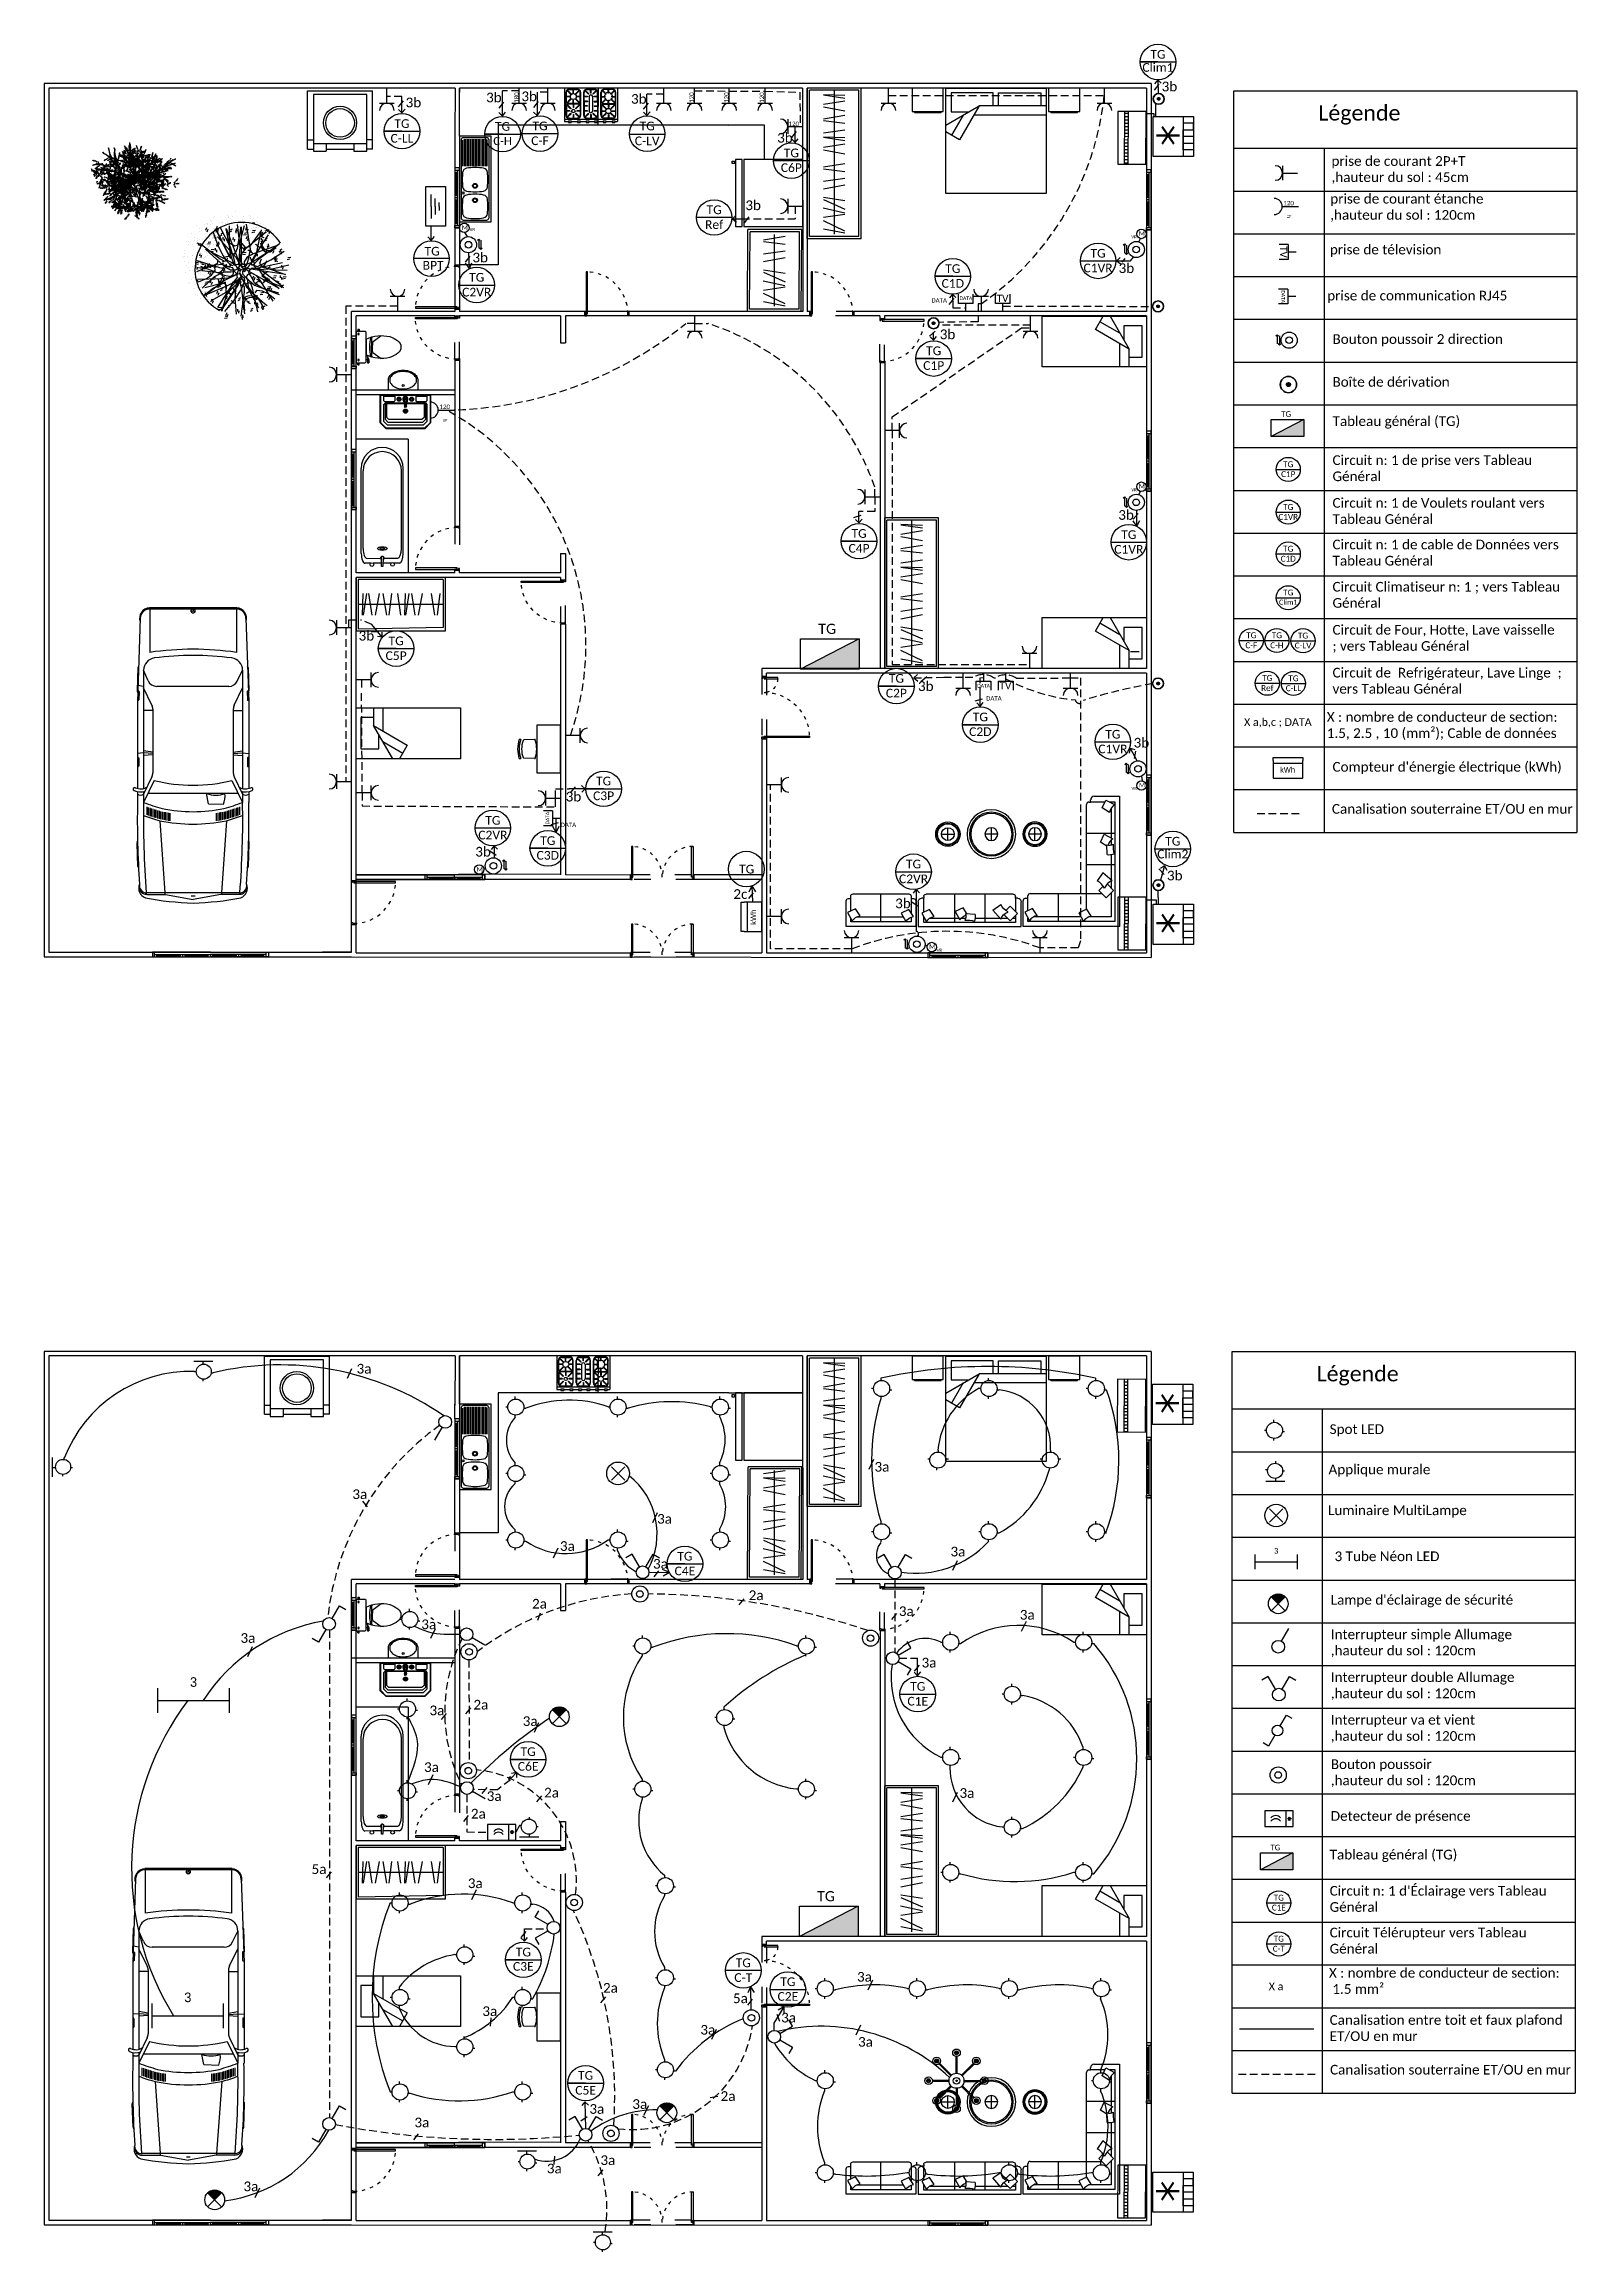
# Model space of a CAD drawing. Header units: millimetres. Extents: x -867 to 700, y 113 to 416.
# Drawn here: x 210.9 to 360.8, y 144.9 to 360.7 of the extents above; entities that cross this region are included whole.
import ezdxf
from ezdxf.enums import TextEntityAlignment as Align

# ---------------------------------------------------------------- set-up
doc = ezdxf.new("R2010")
doc.units = ezdxf.units.MM
doc.header["$LTSCALE"] = 6
doc.linetypes.add('ACAD_ISO03W100', pattern=[30, 12, -18])
doc.linetypes.add('HIDDEN2', pattern=[0.1875, 0.125, -0.0625])
doc.layers.get('0').update_dxf_attribs({"color": 250})
for name, color, linetype in [('07', 7, 'Continuous'), ('A-Door', 150, 'Continuous'), ('A-Glaz', 92, 'Continuous'), ('base', 8, 'Continuous'), ('CUA', 140, 'Continuous'), ('Doors', 45, 'Continuous'), ('E-Canalisation', 5, 'HIDDEN2'), ('E-Data', 213, 'Continuous'), ('E-Lighting', 1, 'Continuous'), ('E-Power', 1, 'Continuous'), ('E-text', 5, 'Continuous'), ('E-Wire', 3, 'Continuous'), ('Fourniture', 251, 'Continuous'), ('SCHEMATIC', 7, 'Continuous'), ('SYMBOLES', 7, 'Continuous'), ('Unvisible', 252, 'ACAD_ISO03W100')]:
    doc.layers.add(name, color=color, linetype=linetype)
doc.styles.add('MTXPL_TIMES_NEW_ROMA', font='txt')
doc.styles.add('style1', font='calibri.ttf')
doc.styles.add('TXT', font='romans.shx')

msp = doc.modelspace()

# ---------------------------------------------------------------- texts
at = {"layer": '07', "attachment_point": 1}
for s, width, insert, char_height in [('{\\fCalibri|b0|i0|c0|p34;Légende}', 22.6179, (335.5, 354.77), 1.5), ('{\\fCalibri|b0|i0|c0|p34;prise de courant 2P+T\\P,hauteur du sol : 45cm}', 22.6179, (336.79, 349.79), 0.9481), ('{\\fCalibri|b0|i0|c0|p34;prise de courant étanche\\P,hauteur du sol : 120cm}', 22.6179, (336.67, 346.1), 0.9481), ('{\\fCalibri|b0|i0|c0|p34;prise de télevision}', 22.6179, (336.63, 341.13), 0.9481), ('{\\fCalibri|b0|i0|c0|p34;prise de communication RJ45}', 22.6179, (336.37, 336.63), 0.9481), ('{\\fCalibri|b0|i0|c0|p34;Bouton poussoir 2 direction}', 22.6179, (336.89, 332.38), 0.9481), ('{\\fCalibri|b0|i0|c0|p34;Boîte de dérivation}', 22.6179, (336.89, 328.19), 0.9481), ('{\\fCalibri|b0|i0|c0|p34;Tableau général (TG)}', 22.6179, (336.89, 324.35), 0.9481), ('{\\fCalibri|b0|i0|c0|p34;Circuit n: 1 de prise vers Tableau Général }', 22.6179, (336.89, 320.54), 0.9481), ('{\\fCalibri|b0|i0|c0|p34;Circuit n: 1 de Voulets roulant vers Tableau Général }', 22.6179, (336.89, 316.36), 0.9481), ('{\\fCalibri|b0|i0|c0|p34;Circuit n: 1 de cable de Données vers Tableau Général }', 22.6179, (336.89, 312.29), 0.9481), ('{\\fCalibri|b0|i0|c0|p34;Circuit Climatiseur n: 1 ; vers Tableau Général }', 22.6179, (336.89, 308.16), 0.9481), ('{\\fCalibri|b0|i0|c0|p34;Circuit de Four, Hotte, Lave vaisselle  ; vers Tableau Général }', 22.6179, (336.89, 303.95), 0.9481), ('{\\fCalibri|b0|i0|c0|p34;Circuit de  Refrigérateur, Lave Linge  ; vers Tableau Général }', 22.6179, (336.89, 299.76), 0.9481), ('{\\fCalibri|b0|i0|c0|p34;X : nombre de conducteur de section: 1.5, 2.5 , 10 (mm²); Cable de données}', 24.9815, (336.33, 295.43), 0.9481), ("{\\fCalibri|b0|i0|c0|p34;Compteur d'énergie électrique (kWh)}", 22.6179, (336.89, 290.55), 0.9481), ('{\\fCalibri|b0|i0|c0|p34;Canalisation souterraine ET/OU en mur }', 24.7917, (336.83, 286.44), 0.9481), ('{\\fCalibri|b0|i0|c0|p34;Légende}', 22.6179, (335.33, 231.49), 1.5), ('{\\fCalibri|b0|i0|c0|p34;Spot LED}', 22.6179, (336.61, 225.79), 0.9481), ('{\\fCalibri|b0|i0|c0|p34;Applique murale}', 22.6179, (336.5, 221.85), 0.9481), ('{\\fCalibri|b0|i0|c0|p34;Luminaire MultiLampe}', 22.6179, (336.46, 217.86), 0.9481), ('{\\fCalibri|b0|i0|c0|p34;3 Tube Néon LED}', 22.6179, (337.09, 213.36), 0.9481), ("{\\fCalibri|b0|i0|c0|p34;Lampe d'éclairage de sécurité}", 22.6179, (336.72, 209.1), 0.9481), ('{\\fCalibri|b0|i0|c0|p34;Interrupteur simple Allumage\\P,hauteur du sol : 120cm}', 22.6179, (336.72, 205.73), 0.9481), ('{\\fCalibri|b0|i0|c0|p34;Interrupteur double Allumage\\P,hauteur du sol : 120cm}', 22.6179, (336.72, 201.54), 0.9481), ('{\\fCalibri|b0|i0|c0|p34;Interrupteur va et vient \\P,hauteur du sol : 120cm}', 22.6179, (336.72, 197.37), 0.9481), ('{\\fCalibri|b0|i0|c0|p34;Bouton poussoir\\P,hauteur du sol : 120cm}', 24.9815, (336.72, 193.03), 0.9481), ('{\\fCalibri|b0|i0|c0|p34;Detecteur de présence }', 22.6179, (336.72, 187.97), 0.9481), ('{\\fCalibri|b0|i0|c0|p34;Tableau général (TG)}', 22.6179, (336.61, 184.19), 0.9481), ("{\\fCalibri|b0|i0|c0|p34;Circuit n: 1 d'Éclairage vers Tableau \\PGénéral}", 24.7917, (336.61, 180.65), 0.9481), ('{\\fCalibri|b0|i0|c0|p34;Circuit Télérupteur vers Tableau \\PGénéral}', 24.7917, (336.61, 176.57), 0.9481), ('{\\fCalibri|b0|i0|c0|p34;X : nombre de conducteur de section:\\P 1.5 mm²}', 24.9815, (336.54, 172.63), 0.9481), ('{\\fCalibri|b0|i0|c0|p34;Canalisation entre toit et faux plafond ET/OU en mur }', 24.7917, (336.61, 168.02), 0.9481), ('{\\fCalibri|b0|i0|c0|p34;Canalisation souterraine ET/OU en mur }', 24.7917, (336.65, 163.16), 0.9481)]:
    msp.add_mtext_dynamic_manual_height_columns(s, width=width, gutter_width=4.74, heights=[0], dxfattribs=dict(at, insert=insert, char_height=char_height))
at = {"layer": '07', "attachment_point": 1, "style": 'style1'}
for s, width, insert, char_height in [('120', 1.1112, (332.09, 345.41), 0.43), ('X a,b,c ; DATA', 9.0332, (328.24, 294.83), 0.75), ('X a ', 9.0332, (330.65, 171.21), 0.75)]:
    msp.add_mtext_dynamic_manual_height_columns(s, width=width, gutter_width=4.74, heights=[0], dxfattribs=dict(at, insert=insert, char_height=char_height))
at = {"layer": '07', "attachment_point": 1, "rotation": 270, "style": 'style1'}
for s, insert, char_height in [('TV', (332.47, 341), 0.7), ('DATA', (332.23, 336.67), 0.35)]:
    msp.add_mtext_dynamic_manual_height_columns(s, width=1.2548, gutter_width=4.74, heights=[0], dxfattribs=dict(at, insert=insert, char_height=char_height))
at = {"layer": '07', "attachment_point": 2, "style": 'style1'}
for s, insert, char_height, width in [('\\pxt0.28731;TG', (332.36, 324.85), 0.5535, 0.5248), ('\\pxt0.28731;TG', (332.56, 319.95), 0.5735, 1.2794), ('\\pxt0.28731;C1P', (332.56, 318.98), 0.5735, 1.2794), ('\\pxt0.28731;TG', (332.56, 315.77), 0.5735, 1.2794), ('\\pxt0.28731;C1VR', (332.56, 314.8), 0.5735, 1.2794), ('\\pxt0.28731;TG', (332.56, 311.69), 0.5735, 1.2794), ('\\pxt0.28731;C1D', (332.56, 310.71), 0.5735, 1.2794), ('\\pxt0.28731;TG', (332.56, 307.41), 0.5735, 1.2794), ('\\pxt0.28731;Clim1', (332.56, 306.43), 0.5, 1.2794), ('\\pxt0.28731;C-F', (328.95, 302.25), 0.5735, 1.2794), ('\\pxt0.28731;TG', (328.95, 303.23), 0.5735, 1.2794), ('\\pxt0.28731;C-H', (331.45, 302.25), 0.5735, 1.2794), ('\\pxt0.28731;TG', (331.45, 303.23), 0.5735, 1.2794), ('\\pxt0.28731;C-LV', (334.01, 302.23), 0.5735, 1.2794), ('\\pxt0.28731;TG', (334.01, 303.2), 0.5735, 1.2794), ('\\pxt0.28731;Ref', (330.51, 298.07), 0.5735, 1.2794), ('\\pxt0.28731;TG', (330.51, 299.05), 0.5735, 1.2794), ('\\pxt0.28731;C-LL', (333.07, 298.05), 0.5735, 1.2794), ('\\pxt0.28731;TG', (333.07, 299.02), 0.5735, 1.2794), ('\\pxt0.28731;TG', (331.3, 184.69), 0.5535, 0.5248), ('\\pxt0.28731;TG', (331.64, 179.79), 0.5735, 1.2794), ('\\pxt0.28731;C1E', (331.64, 178.82), 0.5735, 1.2794), ('\\pxt0.28731;TG', (331.64, 175.78), 0.5735, 1.2794), ('\\pxt0.28731;C-T', (331.64, 174.8), 0.5735, 1.1468)]:
    msp.add_mtext(s, dxfattribs=dict(at, insert=insert, char_height=char_height, width=width))
at = {"layer": 'E-Canalisation', "attachment_point": 1, "style": 'style1'}
for s, insert, char_height in [('3b', (257.57, 356.11), 0.948), ('3b', (320.18, 357.07), 0.948), ('3b', (246.25, 355.51), 0.948), ('3b', (254.12, 356), 0.948), ('3b', (268.29, 355.86), 0.948), ('3b', (282.58, 352.06), 0.948), ('3b', (279.47, 345.46), 0.948), ('3b', (252.78, 340.35), 0.948), ('3b', (315.97, 339.31), 0.948), ('DATA', (297.67, 335.9), 0.43), ('3b', (298.48, 332.84), 0.948), ('3b', (315.94, 315.18), 0.948), ('3b', (241.65, 303.37), 0.948), ('3b', (296.35, 298.44), 0.948), ('DATA', (303.02, 296.99), 0.43), ('3b', (317.44, 292.91), 0.948), ('3b', (261.9, 287.64), 0.948), ('DATA', (261.41, 284.61), 0.43), ('3b', (253.06, 282.25), 0.948), ('3b', (320.7, 279.92), 0.948), ('2c', (278.3, 278.11), 0.948), ('3b', (294.12, 277.2), 0.948), ('3a', (241.04, 219.43), 0.948), ('3a', (270.44, 212.62), 0.948), ('2a', (279.8, 209.55), 0.948), ('2a', (258.61, 208.72), 0.948), ('3a', (294.48, 207.99), 0.948), ('3a', (296.7, 202.96), 0.948), ('2a', (252.88, 198.85), 0.948), ('3a', (248.58, 198.29), 0.948), ('2a', (259.79, 190.25), 0.948), ('2a', (252.63, 188.19), 0.948), ('3a', (254.18, 189.91), 0.948), ('5a', (237.05, 182.77), 0.948), ('2a', (265.55, 171.16), 0.948), ('5a', (278.26, 170.14), 0.948), ('3a', (282.97, 168.25), 0.948), ('2a', (277.05, 160.58), 0.948), ('3a', (247.11, 158), 0.948), ('3a', (264.22, 159.32), 0.948), ('3a', (265.3, 154.31), 0.948)]:
    msp.add_mtext_dynamic_manual_height_columns(s, width=1.755, gutter_width=4.74, heights=[0], dxfattribs=dict(at, insert=insert, char_height=char_height))
at = {"layer": 'E-Data', "attachment_point": 1, "style": 'style1'}
for s, insert, char_height in [('DATA', (300.42, 336.07), 0.35), ('TV', (304.05, 336.23), 0.7), ('DATA', (302.15, 298.18), 0.35), ('TV', (304.33, 298.35), 0.7)]:
    msp.add_mtext_dynamic_manual_height_columns(s, width=1.2548, gutter_width=4.74, heights=[0], dxfattribs=dict(at, insert=insert, char_height=char_height))
at = {"layer": 'E-Data', "insert": (259.94, 284.44), "char_height": 0.35, "attachment_point": 1, "rotation": 90, "style": 'style1'}
msp.add_mtext_dynamic_manual_height_columns('DATA', width=1.2548, gutter_width=4.74, heights=[0], dxfattribs=at)
at = {"layer": 'E-Power', "style": 'TXT'}
for p in [(317.99, 353.17), (317.99, 276.14)]:
    msp.add_text('*', height=3.93, rotation=270, dxfattribs=at).set_placement(p)
at = {"layer": 'E-Power', "char_height": 0.43, "attachment_point": 1, "rotation": 90, "style": 'style1'}
for s, insert in [('180', (256.87, 355.01)), ('120', (273.99, 355.01)), ('120', (277.4, 355.01)), ('120', (280.86, 355.01))]:
    msp.add_mtext_dynamic_manual_height_columns(s, width=1.1112, gutter_width=4.74, heights=[0], dxfattribs=dict(at, insert=insert))
at = {"layer": 'E-Power', "char_height": 0.43, "attachment_point": 1, "style": 'style1'}
for insert in [(283.7, 353.17), (249.57, 325.5)]:
    msp.add_mtext_dynamic_manual_height_columns('120', width=1.1112, gutter_width=4.74, heights=[0], dxfattribs=dict(at, insert=insert))
at = {"layer": 'E-Power', "char_height": 1, "width": 0.9481, "attachment_point": 2, "style": 'style1'}
for insert in [(287.47, 304.07), (287.36, 180.15)]:
    msp.add_mtext('\\pxt0.28731;TG', dxfattribs=dict(at, insert=insert))
at = {"layer": 'E-text', "attachment_point": 2, "style": 'style1'}
for s, insert, char_height, width in [('\\pxt0.28731;Clim1', (319.82, 358.89), 0.85, 1.8962), ('\\pxt0.28731;TG', (319.82, 360.17), 0.85, 1.8962), ('\\pxt0.28731;C-LL', (245.89, 351.96), 0.85, 1.8962), ('\\pxt0.28731;TG', (245.89, 353.4), 0.85, 1.8962), ('\\pxt0.28731;TG', (255.73, 353.12), 0.85, 1.8962), ('\\pxt0.28731;TG', (259.39, 353.17), 0.85, 1.8962), ('\\pxt0.28731;TG', (269.87, 353.16), 0.85, 1.8962), ('\\pxt0.28731;C-H', (255.73, 351.67), 0.8, 1.8962), ('\\pxt0.28731;C-F', (259.39, 351.72), 0.85, 1.6495), ('\\pxt0.28731;C-LV', (269.87, 351.71), 0.85, 2.9475), ('\\pxt0.28731;TG', (283.97, 350.53), 0.85, 1.8962), ('\\pxt0.28731;C6P', (283.97, 349.09), 0.85, 1.8962), ('\\pxt0.28731;Ref', (276.42, 343.52), 0.85, 1.8962), ('\\pxt0.28731;TG', (276.42, 344.97), 0.85, 1.8962), ('\\pxt0.28731;BPT', (248.94, 339.54), 0.85, 1.8962), ('\\pxt0.28731;TG', (248.84, 340.92), 0.85, 1.8962), ('\\pxt0.28731;TG', (299.76, 339.22), 0.85, 1.8962), ('\\pxt0.28731;C1VR', (313.96, 339.28), 0.85, 1.8962), ('\\pxt0.28731;TG', (313.96, 340.72), 0.85, 1.8962), ('\\pxt0.28731;C2VR', (253.2, 336.92), 0.85, 1.8962), ('\\pxt0.28731;TG', (253.2, 338.37), 0.85, 1.8962), ('\\pxt0.28731;C1D', (299.76, 337.77), 0.85, 1.8962), ('\\pxt0.28731;TG', (297.89, 331.18), 0.85, 1.8962), ('\\pxt0.28731;C1P', (297.89, 329.74), 0.85, 1.8962), ('\\pxt0.28731;TG', (290.59, 313.32), 0.85, 1.8962), ('\\pxt0.28731;TG', (316.97, 313.21), 0.85, 1.8962), ('\\pxt0.28731;C4P', (290.59, 311.87), 0.85, 1.8962), ('\\pxt0.28731;C1VR', (316.97, 311.77), 0.85, 1.8962), ('\\pxt0.28731;TG', (245.32, 302.82), 0.85, 1.8962), ('\\pxt0.28731;C5P', (245.32, 301.37), 0.85, 1.8962), ('\\pxt0.28731;TG', (294.24, 299.15), 0.85, 1.8962), ('\\pxt0.28731;C2P', (294.24, 297.71), 0.85, 1.8962), ('\\pxt0.28731;C2D', (302.45, 293.94), 0.85, 1.8962), ('\\pxt0.28731;TG', (302.45, 295.38), 0.85, 1.8962), ('\\pxt0.28731;TG', (315.41, 293.69), 0.85, 1.8962), ('\\pxt0.28731;C1VR', (315.41, 292.25), 0.85, 1.8962), ('\\pxt0.28731;C3P', (265.61, 287.67), 0.85, 1.8962), ('\\pxt0.28731;TG', (265.61, 289.11), 0.85, 1.8962), ('\\pxt0.28731;TG', (254.78, 285.27), 0.85, 1.8962), ('\\pxt0.28731;C2VR', (254.78, 283.83), 0.85, 1.8962), ('\\pxt0.28731;TG', (260.15, 283.29), 0.85, 1.8962), ('\\pxt0.28731;TG', (321.27, 283.23), 0.85, 1.8962), ('\\pxt0.28731;C3D', (260.15, 281.85), 0.85, 1.8962), ('\\pxt0.28731;TG', (295.92, 281), 0.85, 1.8962), ('\\pxt0.28731;Clim2', (321.27, 281.97), 0.85, 1.8962), ('\\pxt0.28731;TG', (279.6, 280.5), 0.85, 1.8962), ('\\pxt0.28731;C2VR', (295.92, 279.55), 0.85, 1.8962), ('\\pxt0.28731;C4E', (273.56, 211.88), 0.85, 1.8962), ('\\pxt0.28731;TG', (273.56, 213.32), 0.85, 1.8962), ('\\pxt0.28731;C1E', (296.33, 199.14), 0.85, 1.8962), ('\\pxt0.28731;TG', (296.33, 200.59), 0.85, 1.8962), ('\\pxt0.28731;C6E', (258.23, 192.77), 0.85, 1.8962), ('\\pxt0.28731;TG', (258.23, 194.21), 0.85, 1.8962), ('\\pxt0.28731;C3E', (257.76, 173.21), 0.85, 1.8962), ('\\pxt0.28731;TG', (257.76, 174.61), 0.85, 1.8962), ('\\pxt0.28731;TG', (257.76, 174.61), 0.85, 1.8962), ('\\pxt0.28731;TG', (279.27, 173.56), 0.85, 1.8962), ('\\pxt0.28731;C-T', (279.27, 172.12), 0.85, 1.8962), ('\\pxt0.28731;TG', (283.63, 171.71), 0.85, 1.8962), ('\\pxt0.28731;C2E', (283.63, 170.27), 0.85, 1.8962), ('\\pxt0.28731;TG', (263.85, 162.55), 0.85, 1.8962), ('\\pxt0.28731;C5E', (263.85, 161.1), 0.85, 1.8962)]:
    msp.add_mtext(s, dxfattribs=dict(at, insert=insert, char_height=char_height, width=width))
at = {"layer": 'E-Wire', "char_height": 0.948, "attachment_point": 1, "style": 'style1'}
for insert in [(241.45, 231.7), (292.1, 222.11), (270.84, 217.02), (261.34, 214.36), (299.53, 213.82), (306.31, 207.64), (230.1, 205.37), (247.78, 206.71), (257.7, 197.24), (248.05, 192.74), (300.41, 190.21), (252.33, 181.39), (290.39, 172.24), (253.75, 168.88), (275.07, 167.06), (290.49, 165.88), (268.42, 159.8), (260.06, 153.5), (230.39, 151.75)]:
    msp.add_mtext_dynamic_manual_height_columns('3a', width=1.6347, gutter_width=4.74, heights=[0], dxfattribs=dict(at, insert=insert))
at = {"layer": 'Fourniture', "style": 'TXT'}
for p in [(317.94, 229.19), (317.96, 152.16)]:
    msp.add_text('*', height=3.93, rotation=270, dxfattribs=at).set_placement(p)
at = {"layer": 'Fourniture', "attachment_point": 1, "style": 'style1'}
for s, insert, char_height in [('M', (251.74, 343.03), 0.45), ('VR', (252.51, 342.77), 0.3), ('VR', (317.22, 342.04), 0.3), ('M', (317.95, 342.45), 0.45), ('M', (317.95, 317.73), 0.45), ('VR', (317.22, 317.32), 0.3), ('VR', (317.23, 288.1), 0.3), ('M', (317.96, 288.51), 0.45), ('M', (253.2, 280.27), 0.45), ('M', (297.45, 272.72), 0.45), ('VR', (298.19, 272.29), 0.3)]:
    msp.add_mtext_dynamic_manual_height_columns(s, width=0.5389, gutter_width=4.74, heights=[0], dxfattribs=dict(at, insert=insert, char_height=char_height))

# ---------------------------------------------------------------- blocks, each defined once
blk = doc.blocks.new('ee')
at = {"layer": 'base', "color": 0}
for p, q in [((0.32, 0.091), (0.193, 0.183)), ((0.426, 0.128), (0.426, -0.122)), ((0.433, 0.243), (0.433, -0.237)), ((0.578, 0.253), (0.443, 0.253)), ((0.536, 0.264), (0.536, 0.254)), ((0.561, 0.264), (0.536, 0.264)), ((0.561, 0.254), (0.536, 0.254)), ((0.539, 0.284), (0.539, 0.264)), ((0.558, 0.284), (0.539, 0.284)), ((0.558, 0.284), (0.558, 0.264)), ((0.561, 0.264), (0.561, 0.254)), ((0.588, 0.243), (0.588, -0.237)), ((0.322, -0.085), (0.193, -0.178)), ((0.386, -0.196), (0.401, -0.157)), ((0.386, -0.196), (0.386, -0.247)), ((0.408, -0.247), (0.386, -0.247)), ((0.401, -0.157), (0.408, -0.157)), ((0.408, -0.141), (0.433, -0.141)), ((0.408, -0.141), (0.408, -0.247)), ((0.408, -0.2), (0.433, -0.2)), ((0.578, -0.247), (0.443, -0.247)), ((0.561, -0.249), (0.536, -0.249)), ((0.536, -0.259), (0.536, -0.249)), ((0.561, -0.259), (0.536, -0.259)), ((0.539, -0.279), (0.539, -0.259)), ((0.558, -0.279), (0.539, -0.279)), ((0.558, -0.279), (0.558, -0.259)), ((0.561, -0.259), (0.561, -0.249))]:
    blk.add_line(p, q, dxfattribs=at)
for centre in [(0.549, 0.208), (0.549, -0.203)]:
    blk.add_circle(centre, 0.0125, dxfattribs=at)
for centre, radius, start, end in [((-0.001, 0.002), 0.12, 126.3794, 233.6206), ((0.208, -0.262), 0.457, 109.8949, 127.7618), ((0.184, -0.374), 0.557, 64.2321, 103.6755), ((-0.364, -0.001), 0.691, 353.0361, 7.6986), ((-1.179, -0.01), 1.521, 354.4729, 6.5448), ((-0.288, -0.003), 0.659, 346.9796, 14.0724), ((0.443, 0.243), 0.01, 90, 180), ((0.578, 0.243), 0.01, 360, 90), ((0.201, 0.265), 0.452, 232.7451, 250.7058), ((0.184, 0.379), 0.557, 256.3245, 295.7679), ((0.443, -0.237), 0.01, 180, 270), ((0.578, -0.237), 0.01, 270, 360)]:
    blk.add_arc(centre, radius, start, end, dxfattribs=at)
blk = doc.blocks.new('Door 90x10')
at = {"layer": 'Doors', "color": 36}
for p, q in [((-47.5, 0), (-47.5, 10)), ((47.5, 0), (47.5, 10))]:
    blk.add_line(p, q, dxfattribs=at)
at = {"layer": 'Doors'}
blk.add_lwpolyline([(-42, 5), (-42, 95), (-45, 95), (-45, 5)], close=True, dxfattribs=at)
at = {"layer": 'Doors', "color": 36}
for points in [[(-47.5, 0), (-43.5, 0), (-43.5, 2), (-45, 2), (-45, 10), (-47.5, 10)], [(47.5, 0), (43.5, 0), (43.5, 2), (45, 2), (45, 10), (47.5, 10)]]:
    blk.add_lwpolyline(points, dxfattribs=at)
at = {"layer": 'Doors', "linetype": 'ACAD_ISO03W100', "ltscale": 0.1}
blk.add_arc((-45, 5), 90, 0, 90, dxfattribs=at)
at = {"layer": 'Unvisible', "linetype": 'ACAD_ISO03W100', "lineweight": 30, "ltscale": 0.5}
for p, q in [((43.5, 0), (-43.5, 0)), ((45, 10), (-42, 10))]:
    blk.add_line(p, q, dxfattribs=at)
blk = doc.blocks.new('Door 2 Sides 120x10')
at = {"layer": 'Doors', "color": 36}
for p, q in [((-2590.6, 762.4), (-2590.6, 772.4)), ((-2452.6, 762.4), (-2452.6, 772.4))]:
    blk.add_line(p, q, dxfattribs=at)
at = {"layer": 'Doors'}
for points in [[(-2585.1, 767.4), (-2585.1, 867.4), (-2588.1, 867.4), (-2588.1, 767.4)], [(-2458.1, 767.4), (-2458.1, 797.4), (-2455.1, 797.4), (-2455.1, 767.4)]]:
    blk.add_lwpolyline(points, close=True, dxfattribs=at)
at = {"layer": 'Doors', "color": 36}
for points in [[(-2590.6, 762.4), (-2586.6, 762.4), (-2586.6, 764.4), (-2588.1, 764.4), (-2588.1, 772.4), (-2590.6, 772.4)], [(-2452.6, 762.4), (-2456.6, 762.4), (-2456.6, 764.4), (-2455.1, 764.4), (-2455.1, 772.4), (-2452.6, 772.4)]]:
    blk.add_lwpolyline(points, dxfattribs=at)
at = {"layer": 'Doors', "linetype": 'ACAD_ISO03W100', "ltscale": 0.1}
for centre, radius, start, end in [((-2588.1, 767.4), 100, 0, 90), ((-2458.1, 767.4), 30, 90, 180)]:
    blk.add_arc(centre, radius, start, end, dxfattribs=at)
at = {"layer": 'Unvisible', "linetype": 'ACAD_ISO03W100', "lineweight": 30, "ltscale": 0.5}
for p, q in [((-2456.6, 762.4), (-2586.6, 762.4)), ((-2458.1, 772.4), (-2585.1, 772.4))]:
    blk.add_line(p, q, dxfattribs=at)
blk = doc.blocks.new('A$C3626357F')
at = {"layer": 'A-Glaz'}
for p, q in [((0, 0), (1300, 0)), ((50, 50), (1250, 50)), ((100, 0), (100, 50)), ((600, 50), (600, 0)), ((650, 50), (650, 0)), ((700, 50), (700, 0)), ((1200, 0), (1200, 50))]:
    blk.add_line(p, q, dxfattribs=at)
at = {"layer": 'CUA'}
for p, q in [((1300, 100), (0, 100)), ((0, 100), (0, 0)), ((1250, 0), (1250, 100)), ((1300, 0), (1300, 100))]:
    blk.add_line(p, q, dxfattribs=at)
at = {"layer": 'CUA', "color": 4}
for p, q in [((0, 100), (0, 0)), ((50, 100), (0, 100)), ((0, 0), (50, 0)), ((50, 0), (50, 100)), ((50, 0), (50, 100)), ((1250, 100), (1300, 100)), ((1250, 0), (1250, 100)), ((1250, 0), (1250, 100)), ((1300, 0), (1250, 0)), ((1300, 100), (1300, 0))]:
    blk.add_line(p, q, dxfattribs=at)
at = {"layer": 'CUA', "color": 1}
for p, q in [((100, 35), (600, 35)), ((100, 25), (600, 25)), ((100, 15), (600, 15)), ((1200, 35), (700, 35)), ((1200, 25), (700, 25)), ((1200, 15), (700, 15))]:
    blk.add_line(p, q, dxfattribs=at)
blk = doc.blocks.new('SYMB_PRISE_TERRE')
for p, q in [((0, -1.2), (0, 3.1)), ((-2.1, -1.2), (2.1, -1.2))]:
    blk.add_line(p, q)
blk.add_arc((0, -3.3), 2.1, 0, 180)
blk = doc.blocks.new('Door 2 Sides 60x60x10')
at = {"layer": 'Doors', "color": 36}
for p, q in [((-2673.3, 422.7), (-2673.3, 432.7)), ((-2535.3, 422.7), (-2535.3, 432.7))]:
    blk.add_line(p, q, dxfattribs=at)
at = {"layer": 'Doors'}
for points in [[(-2667.8, 427.7), (-2667.8, 494.2), (-2670.8, 494.2), (-2670.8, 427.7)], [(-2540.8, 427.7), (-2540.8, 494.2), (-2537.8, 494.2), (-2537.8, 427.7)]]:
    blk.add_lwpolyline(points, close=True, dxfattribs=at)
at = {"layer": 'Doors', "color": 36}
for points in [[(-2673.3, 422.7), (-2669.3, 422.7), (-2669.3, 424.7), (-2670.8, 424.7), (-2670.8, 432.7), (-2673.3, 432.7)], [(-2535.3, 422.7), (-2539.3, 422.7), (-2539.3, 424.7), (-2537.8, 424.7), (-2537.8, 432.7), (-2535.3, 432.7)]]:
    blk.add_lwpolyline(points, dxfattribs=at)
at = {"layer": 'Doors', "linetype": 'ACAD_ISO03W100', "ltscale": 0.1}
for centre, start, end in [((-2670.8, 427.7), 0, 90), ((-2537.8, 427.7), 90, 180)]:
    blk.add_arc(centre, 66.5, start, end, dxfattribs=at)
at = {"layer": 'Unvisible', "linetype": 'ACAD_ISO03W100', "lineweight": 30, "ltscale": 0.5}
for p, q in [((-2540.8, 432.7), (-2667.8, 432.7)), ((-2539.3, 422.7), (-2669.3, 422.7))]:
    blk.add_line(p, q, dxfattribs=at)
blk = doc.blocks.new('A$C73B6352C')
at = {"layer": 'SCHEMATIC', "color": 251}
for p, q in [((0.24, 1.576), (0.24, 1.576)), ((0.278, 1.53), (0.278, 1.53)), ((0.281, 1.483), (0.281, 1.483)), ((0.314, 1.497), (0.314, 1.497)), ((0.369, 1.593), (0.369, 1.593)), ((0.393, 1.618), (0.393, 1.618)), ((0.418, 1.599), (0.418, 1.599)), ((0.425, 1.614), (0.425, 1.614)), ((0.465, 1.589), (0.465, 1.589)), ((0.466, 1.658), (0.466, 1.658)), ((0.484, 1.642), (0.484, 1.642)), ((0.495, 1.609), (0.495, 1.609)), ((0.521, 1.716), (0.521, 1.716)), ((0.526, 1.534), (0.526, 1.534)), ((0.533, 1.734), (0.533, 1.734)), ((0.566, 1.566), (0.566, 1.566)), ((0.624, 1.626), (0.624, 1.626)), ((0.649, 1.627), (0.649, 1.627)), ((0.674, 1.633), (0.674, 1.633)), ((0.72, 1.615), (0.72, 1.615)), ((0.751, 1.741), (0.751, 1.741)), ((0.751, 1.643), (0.751, 1.643)), ((0.763, 1.715), (0.763, 1.715)), ((0.769, 1.725), (0.769, 1.725)), ((0.828, 1.735), (0.828, 1.735)), ((0.851, 1.649), (0.851, 1.649)), ((0.879, 1.66), (0.879, 1.66)), ((0.891, 1.813), (0.891, 1.813)), ((0.897, 1.631), (0.897, 1.631)), ((0.929, 1.667), (0.929, 1.667)), ((1.006, 1.677), (1.006, 1.677)), ((1.019, 1.724), (1.019, 1.724)), ((1.123, 1.736), (1.123, 1.736)), ((1.135, 1.694), (1.135, 1.694)), ((1.136, 1.732), (1.136, 1.732)), ((1.139, 1.629), (1.139, 1.629)), ((1.184, 1.7), (1.184, 1.7)), ((1.231, 1.646), (1.231, 1.646)), ((1.248, 1.63), (1.248, 1.63)), ((1.261, 1.71), (1.261, 1.71)), ((1.311, 1.616), (1.311, 1.616)), ((1.331, 1.554), (1.331, 1.554)), ((1.351, 1.59), (1.351, 1.59)), ((1.477, 1.493), (1.477, 1.493)), ((1.495, 1.499), (1.495, 1.499)), ((0.028, 1.113), (0.028, 1.113)), ((0.034, 1.156), (0.034, 1.156)), ((0.073, 1.308), (0.073, 1.308)), ((0.091, 1.313), (0.091, 1.313)), ((0.095, 1.259), (0.095, 1.259)), ((0.108, 1.297), (0.108, 1.297)), ((0.156, 1.437), (0.156, 1.437)), ((0.162, 1.254), (0.162, 1.254)), ((0.191, 1.222), (0.191, 1.222)), ((0.201, 1.325), (0.201, 1.325)), ((0.207, 1.376), (0.207, 1.376)), ((0.247, 1.351), (0.247, 1.351)), ((0.251, 1.332), (0.251, 1.332)), ((0.284, 1.348), (0.284, 1.348)), ((0.328, 1.342), (0.328, 1.342)), ((0.376, 1.396), (0.376, 1.396)), ((0.393, 1.38), (0.393, 1.38)), ((0.399, 1.436), (0.399, 1.436)), ((0, 1.052), (0, 1.052)), ((0.017, 1.036), (0.017, 1.036)), ((0.034, 1.058), (0.034, 1.058)), ((0.04, 0.973), (0.04, 0.973)), ((0.046, 0.791), (0.046, 0.791)), ((0.064, 0.901), (0.064, 0.901)), ((0.083, 1.064), (0.083, 1.064)), ((0.1, 0.96), (0.1, 0.96)), ((0.104, 0.876), (0.104, 0.876)), ((0.121, 0.824), (0.121, 0.824)), ((0.16, 1.074), (0.16, 1.074)), ((0.168, 1.071), (0.168, 1.071)), ((0.17, 0.83), (0.17, 0.83)), ((0.172, 1.021), (0.172, 1.021)), ((0.174, 0.889), (0.174, 0.889)), ((0.194, 0.874), (0.194, 0.874)), ((0.104, 0.613), (0.104, 0.613)), ((0.121, 0.597), (0.121, 0.597)), ((0.141, 0.664), (0.141, 0.664)), ((0.18, 0.706), (0.18, 0.706)), ((0.181, 0.638), (0.181, 0.638)), ((0.186, 0.523), (0.186, 0.523)), ((0.204, 0.521), (0.204, 0.521)), ((0.208, 0.59), (0.208, 0.59)), ((0.218, 0.426), (0.218, 0.426)), ((0.258, 0.401), (0.258, 0.401)), ((0.298, 0.435), (0.298, 0.435)), ((0.314, 0.434), (0.314, 0.434)), ((0.315, 0.419), (0.315, 0.419)), ((0.296, 0.356), (0.296, 0.356)), ((0.345, 0.362), (0.345, 0.362)), ((0.401, 0.309), (0.401, 0.309)), ((0.592, 0.165), (0.592, 0.165))]:
    blk.add_line(p, q, dxfattribs=at)
at = {"layer": 'SCHEMATIC', "color": 108}
for p, q in [((0.389, 1.499), (0.408, 1.544)), ((0.411, 1.472), (0.429, 1.517)), ((0.536, 1.505), (0.575, 1.502)), ((0.546, 1.527), (0.668, 1.28)), ((0.567, 1.5), (0.689, 1.253)), ((0.568, 1.518), (0.587, 1.563)), ((0.589, 1.491), (0.608, 1.536)), ((0.609, 1.497), (0.609, 1.497)), ((0.804, 1.213), (0.631, 1.547)), ((0.637, 1.535), (0.637, 1.535)), ((0.715, 1.509), (0.715, 1.509)), ((0.718, 1.489), (0.718, 1.489)), ((0.799, 1.169), (0.73, 1.526)), ((0.73, 1.526), (0.937, 0.986)), ((0.746, 1.489), (0.746, 1.489)), ((0.76, 1.589), (0.76, 1.589)), ((0.769, 1.532), (0.769, 1.532)), ((0.78, 1.571), (0.778, 1.308)), ((0.82, 1.484), (0.786, 1.467)), ((0.789, 1.484), (0.789, 1.484)), ((0.798, 1.603), (0.798, 1.603)), ((0.833, 1.515), (0.799, 1.499)), ((0.826, 1.535), (0.826, 1.535)), ((0.848, 1.492), (0.848, 1.492)), ((0.91, 1.477), (0.904, 1.525)), ((0.904, 1.498), (0.904, 1.498)), ((0.919, 1.195), (0.98, 1.553)), ((0.965, 1.219), (0.92, 1.592)), ((0.925, 1.611), (0.925, 1.611)), ((0.94, 1.553), (0.94, 1.553)), ((0.944, 1.51), (0.944, 1.51)), ((0.946, 1.563), (0.946, 1.563)), ((0.949, 1.506), (0.949, 1.506)), ((1.034, 1.572), (0.952, 1.282)), ((0.953, 1.541), (0.953, 1.541)), ((0.963, 1.547), (0.963, 1.547)), ((0.975, 1.49), (0.975, 1.49)), ((0.98, 1.553), (0.984, 0.974)), ((0.987, 1.511), (0.987, 1.511)), ((1.016, 1.615), (1.016, 1.615)), ((1.018, 1.482), (1.018, 1.482)), ((1.025, 1.542), (1.025, 1.542)), ((1.025, 1.542), (1.025, 1.542)), ((1.028, 1.603), (1.028, 1.603)), ((1.047, 1.518), (1.047, 1.518)), ((1.056, 1.59), (1.056, 1.59)), ((1.061, 1.5), (1.079, 1.546)), ((1.136, 1.173), (1.07, 1.599)), ((1.082, 1.473), (1.101, 1.518)), ((1.114, 1.61), (1.114, 1.61)), ((1.147, 1.532), (1.147, 1.532)), ((1.169, 1.622), (1.208, 1.619)), ((1.174, 1.51), (1.174, 1.51)), ((1.175, 1.606), (1.175, 1.606)), ((1.185, 1.537), (1.185, 1.537)), ((1.2, 1.498), (1.2, 1.498)), ((1.205, 1.49), (1.205, 1.49)), ((1.218, 1.544), (1.218, 1.544)), ((1.239, 1.547), (1.239, 1.547)), ((1.245, 1.545), (1.245, 1.545)), ((1.273, 1.545), (1.273, 1.545)), ((1.305, 1.453), (1.323, 1.498)), ((1.404, 1.51), (1.404, 1.51)), ((1.429, 1.468), (1.448, 1.513)), ((1.435, 1.491), (1.435, 1.491)), ((1.451, 1.441), (1.469, 1.486)), ((0.236, 1.286), (0.281, 1.267)), ((0.258, 1.258), (0.303, 1.24)), ((0.283, 1.139), (0.283, 1.139)), ((0.285, 1.135), (0.285, 1.135)), ((0.29, 1.165), (0.29, 1.165)), ((0.297, 1.274), (0.627, 1.02)), ((0.302, 1.119), (0.302, 1.119)), ((0.321, 1.232), (0.321, 1.232)), ((0.323, 1.113), (0.323, 1.113)), ((0.353, 1.288), (0.353, 1.288)), ((0.359, 1.176), (0.359, 1.176)), ((0.375, 1.139), (0.375, 1.139)), ((0.39, 1.259), (0.39, 1.259)), ((0.405, 1.253), (0.405, 1.253)), ((0.406, 1.119), (0.406, 1.119)), ((0.463, 1.268), (0.415, 1.261)), ((0.421, 1.245), (0.421, 1.245)), ((0.426, 1.221), (0.426, 1.221)), ((0.475, 1.299), (0.428, 1.293)), ((0.44, 1.208), (0.44, 1.208)), ((0.449, 1.391), (0.449, 1.391)), ((0.454, 1.249), (0.454, 1.249)), ((0.456, 1.359), (0.456, 1.359)), ((0.458, 1.233), (0.458, 1.233)), ((0.46, 1.25), (0.46, 1.25)), ((0.476, 1.305), (0.476, 1.305)), ((0.497, 1.424), (0.497, 1.424)), ((0.502, 1.377), (0.502, 1.377)), ((0.506, 1.365), (0.506, 1.365)), ((0.507, 1.477), (0.598, 1.231)), ((0.51, 1.412), (0.51, 1.412)), ((0.52, 1.258), (0.52, 1.258)), ((0.532, 1.351), (0.532, 1.351)), ((0.535, 1.374), (0.538, 1.412)), ((0.538, 1.459), (0.538, 1.459)), ((0.542, 1.351), (0.542, 1.351)), ((0.542, 1.317), (0.542, 1.317)), ((0.545, 1.324), (0.545, 1.324)), ((0.552, 1.453), (0.552, 1.453)), ((0.552, 1.156), (0.554, 1.195)), ((0.557, 1.346), (0.559, 1.385)), ((0.558, 1.477), (0.596, 1.475)), ((0.573, 1.129), (0.576, 1.168)), ((0.574, 1.353), (0.574, 1.353)), ((0.576, 1.304), (0.576, 1.304)), ((0.583, 1.376), (0.583, 1.376)), ((0.895, 1.041), (0.585, 1.386)), ((0.59, 1.458), (0.59, 1.458)), ((0.598, 1.231), (0.678, 1.071)), ((0.628, 1.418), (0.628, 1.418)), ((0.673, 1.446), (0.639, 1.429)), ((0.642, 1.393), (0.642, 1.393)), ((0.65, 1.466), (0.65, 1.466)), ((0.655, 1.445), (0.655, 1.445)), ((0.661, 1.48), (0.661, 1.48)), ((0.668, 1.28), (0.784, 1.048)), ((0.678, 1.464), (0.678, 1.464)), ((0.68, 1.341), (0.682, 1.379)), ((0.689, 1.253), (0.805, 1.021)), ((0.701, 1.314), (0.704, 1.352)), ((0.712, 1.393), (0.712, 1.393)), ((0.732, 1.476), (0.732, 1.476)), ((0.737, 1.466), (0.737, 1.466)), ((0.75, 1.479), (0.75, 1.479)), ((0.761, 1.399), (0.761, 1.399)), ((0.77, 1.3), (0.878, 1.236)), ((0.778, 1.308), (0.797, 1.13)), ((0.796, 1.418), (0.796, 1.418)), ((0.797, 1.13), (0.814, 1.044)), ((0.871, 0.992), (0.804, 1.213)), ((0.849, 1.337), (0.852, 1.376)), ((0.871, 1.31), (0.873, 1.348)), ((0.878, 1.236), (0.915, 1.247)), ((0.915, 1.247), (0.952, 1.282)), ((0.93, 1.469), (0.93, 1.469)), ((0.95, 0.988), (0.965, 1.219)), ((0.952, 1.282), (0.975, 1.233)), ((0.963, 1.311), (1.042, 1.214)), ((1.047, 1.182), (0.971, 1.087)), ((0.975, 1.233), (1.011, 1.195)), ((1.011, 1.195), (1.035, 1.195)), ((1.042, 1.214), (1.08, 1.211)), ((1.383, 1.453), (1.047, 1.182)), ((1.067, 1.353), (1.085, 1.399)), ((1.08, 1.211), (1.128, 1.231)), ((1.088, 1.326), (1.106, 1.371)), ((1.13, 1.156), (1.092, 1.159)), ((1.152, 1.129), (1.113, 1.132)), ((1.306, 1.474), (1.128, 1.231)), ((1.128, 1.231), (1.132, 1.177)), ((1.132, 1.177), (1.152, 1.129)), ((1.152, 1.129), (1.174, 1.12)), ((1.163, 0.96), (1.56, 1.217)), ((1.591, 1.239), (1.181, 1.104)), ((1.215, 1.266), (1.26, 1.248)), ((1.234, 1.088), (1.237, 1.126)), ((1.236, 1.239), (1.282, 1.221)), ((1.347, 1.396), (1.302, 1.415)), ((1.313, 1.48), (1.313, 1.48)), ((1.318, 1.475), (1.318, 1.475)), ((1.32, 1.329), (1.322, 1.367)), ((1.369, 1.369), (1.324, 1.388)), ((1.326, 1.426), (1.345, 1.471)), ((1.326, 1.467), (1.326, 1.467)), ((1.341, 1.302), (1.344, 1.34)), ((1.348, 1.476), (1.348, 1.476)), ((1.401, 1.456), (1.401, 1.456)), ((1.425, 1.468), (1.425, 1.468)), ((1.442, 1.452), (1.442, 1.452)), ((1.492, 1.14), (1.511, 1.185)), ((1.512, 1.389), (1.512, 1.389)), ((1.514, 1.113), (1.532, 1.158)), ((1.525, 1.376), (1.525, 1.376)), ((1.63, 1.123), (1.648, 1.168)), ((1.651, 1.096), (1.67, 1.141)), ((0.212, 0.882), (0.212, 0.882)), ((0.212, 0.858), (0.212, 0.858)), ((0.219, 0.993), (0.618, 0.873)), ((0.266, 0.928), (0.219, 0.922)), ((0.224, 0.87), (0.226, 0.908)), ((0.489, 0.906), (0.234, 0.799)), ((0.236, 0.934), (0.236, 0.934)), ((0.245, 0.842), (0.248, 0.881)), ((0.247, 0.84), (0.247, 0.84)), ((0.248, 0.784), (0.248, 0.784)), ((0.254, 0.865), (0.401, 0.87)), ((0.259, 1.1), (0.259, 1.1)), ((0.259, 0.842), (0.259, 0.842)), ((0.264, 0.958), (0.264, 0.958)), ((0.264, 0.769), (0.264, 0.769)), ((0.268, 0.815), (0.268, 0.815)), ((0.282, 1.085), (0.282, 1.085)), ((0.285, 0.814), (0.285, 0.814)), ((0.288, 1.047), (0.288, 1.047)), ((0.289, 1.091), (0.289, 1.091)), ((0.291, 1.066), (0.293, 1.104)), ((0.291, 1.037), (0.291, 1.037)), ((0.294, 0.782), (0.294, 0.782)), ((0.295, 0.75), (0.295, 0.75)), ((0.296, 0.982), (0.296, 0.982)), ((0.299, 0.957), (0.337, 0.955)), ((0.299, 0.802), (0.299, 0.802)), ((0.302, 0.896), (0.696, 0.742)), ((0.302, 0.8), (0.302, 0.8)), ((0.352, 0.861), (0.305, 0.854)), ((0.312, 1.039), (0.315, 1.077)), ((0.32, 0.93), (0.359, 0.927)), ((0.329, 1.042), (0.329, 1.042)), ((0.338, 1.098), (0.338, 1.098)), ((0.348, 0.863), (0.348, 0.863)), ((0.356, 1.018), (0.356, 1.018)), ((0.359, 0.855), (0.359, 0.855)), ((0.36, 0.902), (0.36, 0.902)), ((0.363, 1.034), (0.363, 1.034)), ((0.363, 0.743), (0.363, 0.743)), ((0.368, 0.892), (0.368, 0.892)), ((0.369, 1.005), (0.369, 1.005)), ((0.376, 0.857), (0.376, 0.857)), ((0.385, 1.043), (0.385, 1.043)), ((0.389, 1.05), (0.389, 1.05)), ((0.4, 0.689), (0.487, 0.747)), ((0.401, 0.87), (0.503, 0.895)), ((0.411, 1.07), (0.411, 1.07)), ((0.457, 0.893), (0.412, 0.911)), ((0.415, 1.108), (0.415, 1.108)), ((0.478, 0.865), (0.433, 0.884)), ((0.433, 0.771), (0.452, 0.816)), ((0.455, 0.743), (0.473, 0.789)), ((0.458, 1.107), (0.458, 1.107)), ((0.487, 0.747), (0.55, 0.831)), ((0.667, 0.925), (0.489, 0.906)), ((0.503, 0.895), (0.592, 0.95)), ((0.55, 0.831), (0.527, 0.88)), ((0.689, 0.797), (0.528, 0.717)), ((0.592, 0.95), (0.588, 1.005)), ((0.618, 0.873), (0.703, 0.858)), ((0.627, 1.02), (0.702, 0.977)), ((0.641, 0.764), (0.644, 0.803)), ((0.663, 0.737), (0.665, 0.776)), ((0.78, 0.879), (0.667, 0.925)), ((0.678, 1.071), (0.725, 0.996)), ((0.81, 0.794), (0.689, 0.797)), ((0.702, 0.977), (0.749, 0.996)), ((0.703, 0.858), (0.74, 0.893)), ((0.725, 0.996), (0.796, 0.921)), ((0.74, 0.893), (0.729, 0.93)), ((0.749, 0.996), (0.752, 1.035)), ((0.761, 0.702), (0.849, 0.758)), ((0.841, 0.867), (0.78, 0.879)), ((0.796, 0.921), (0.832, 0.908)), ((0.872, 0.805), (0.81, 0.794)), ((0.814, 1.044), (0.854, 0.948)), ((0.832, 0.908), (0.882, 0.931)), ((0.861, 0.819), (0.841, 0.867)), ((0.849, 0.758), (0.861, 0.819)), ((0.854, 0.948), (0.883, 0.923)), ((0.882, 0.931), (0.871, 0.992)), ((0.907, 0.767), (0.872, 0.805)), ((0.883, 0.923), (0.938, 0.927)), ((0.918, 0.706), (0.907, 0.767)), ((0.938, 0.927), (0.95, 0.988)), ((0.97, 0.827), (0.951, 0.782)), ((0.951, 0.782), (0.984, 0.703)), ((0.971, 1.087), (0.957, 1.002)), ((0.957, 1.002), (0.968, 0.965)), ((0.968, 0.965), (1.003, 0.928)), ((1.033, 0.854), (0.97, 0.827)), ((1.003, 0.928), (1.076, 0.926)), ((1.006, 0.813), (1.004, 0.764)), ((1.004, 0.764), (1.064, 0.702)), ((1.056, 0.86), (1.006, 0.813)), ((1.033, 0.967), (1.03, 0.929)), ((1.03, 0.929), (1.05, 0.881)), ((1.077, 1.041), (1.033, 0.967)), ((1.107, 0.81), (1.033, 0.854)), ((1.05, 0.881), (1.118, 0.853)), ((1.141, 0.846), (1.056, 0.86)), ((1.076, 0.926), (1.163, 0.96)), ((1.181, 1.104), (1.077, 1.041)), ((1.621, 0.521), (1.107, 0.81)), ((1.118, 0.853), (1.211, 0.855)), ((1.136, 1.009), (1.139, 1.048)), ((1.723, 0.756), (1.141, 0.846)), ((1.157, 0.982), (1.16, 1.02)), ((1.211, 0.855), (1.673, 0.955)), ((1.255, 1.06), (1.258, 1.099)), ((1.33, 0.904), (1.28, 0.845)), ((1.28, 0.845), (1.293, 0.814)), ((1.316, 1.011), (1.29, 0.939)), ((1.29, 0.939), (1.313, 0.914)), ((1.293, 0.814), (1.335, 0.757)), ((1.313, 0.914), (1.373, 0.876)), ((1.335, 0.757), (1.621, 0.521)), ((1.373, 0.876), (1.723, 0.756)), ((1.523, 1.022), (1.568, 1.004)), ((1.571, 1.042), (1.532, 1.044)), ((1.544, 0.995), (1.589, 0.976)), ((1.592, 1.015), (1.553, 1.017)), ((1.681, 0.847), (1.684, 0.885)), ((0.249, 0.675), (0.636, 0.688)), ((0.258, 0.596), (0.258, 0.596)), ((0.264, 0.632), (0.4, 0.689)), ((0.267, 0.652), (0.267, 0.652)), ((0.273, 0.673), (0.273, 0.673)), ((0.278, 0.531), (0.278, 0.531)), ((0.292, 0.54), (0.292, 0.54)), ((0.308, 0.617), (0.308, 0.617)), ((0.324, 0.585), (0.324, 0.585)), ((0.325, 0.546), (0.325, 0.546)), ((0.327, 0.66), (0.327, 0.66)), ((0.528, 0.717), (0.328, 0.527)), ((0.335, 0.607), (0.335, 0.607)), ((0.335, 0.47), (0.335, 0.47)), ((0.355, 0.565), (0.355, 0.565)), ((0.517, 0.526), (0.362, 0.405)), ((0.366, 0.473), (0.366, 0.473)), ((0.378, 0.412), (0.381, 0.45)), ((0.379, 0.46), (0.379, 0.46)), ((0.382, 0.466), (0.382, 0.466)), ((0.383, 0.4), (0.383, 0.4)), ((0.386, 0.416), (0.743, 0.565)), ((0.395, 0.478), (0.395, 0.478)), ((0.4, 0.384), (0.402, 0.423)), ((0.414, 0.38), (0.414, 0.38)), ((0.422, 0.373), (0.422, 0.373)), ((0.461, 0.614), (0.48, 0.659)), ((0.483, 0.587), (0.501, 0.632)), ((0.717, 0.628), (0.517, 0.526)), ((0.573, 0.437), (0.591, 0.482)), ((0.576, 0.551), (0.615, 0.548)), ((0.583, 0.591), (0.622, 0.588)), ((0.689, 0.371), (0.587, 0.203)), ((0.594, 0.41), (0.613, 0.455)), ((0.615, 0.604), (0.604, 0.674)), ((0.605, 0.564), (0.643, 0.561)), ((0.636, 0.577), (0.626, 0.647)), ((0.636, 0.688), (0.761, 0.702)), ((0.732, 0.393), (0.653, 0.136)), ((0.84, 0.537), (0.689, 0.371)), ((0.732, 0.504), (0.717, 0.628)), ((0.84, 0.625), (0.732, 0.393)), ((0.743, 0.565), (0.854, 0.622)), ((0.781, 0.431), (0.784, 0.469)), ((0.802, 0.404), (0.805, 0.442)), ((0.904, 0.652), (0.84, 0.625)), ((0.898, 0.426), (0.84, 0.537)), ((0.854, 0.622), (0.918, 0.706)), ((0.897, 0.614), (0.878, 0.359)), ((0.947, 0.661), (0.897, 0.614)), ((0.936, 0.665), (0.904, 0.652)), ((0.928, 0.66), (0.966, 0.658)), ((0.965, 0.64), (0.936, 0.665)), ((0.972, 0.685), (0.947, 0.661)), ((0.949, 0.633), (0.987, 0.631)), ((0.989, 0.538), (0.965, 0.64)), ((1.008, 0.672), (0.972, 0.685)), ((0.984, 0.703), (1.074, 0.535)), ((1.044, 0.094), (0.989, 0.538)), ((1.067, 0.585), (1.008, 0.672)), ((1.009, 0.377), (1.054, 0.359)), ((1.095, 0.395), (1.031, 0.368)), ((1.064, 0.702), (1.206, 0.576)), ((1.275, 0.189), (1.067, 0.585)), ((1.074, 0.535), (1.401, 0.243)), ((1.149, 0.399), (1.095, 0.395)), ((1.171, 0.371), (1.116, 0.367)), ((1.217, 0.371), (1.149, 0.399)), ((1.238, 0.344), (1.171, 0.371)), ((1.177, 0.69), (1.195, 0.735)), ((1.198, 0.663), (1.216, 0.708)), ((1.206, 0.576), (1.616, 0.418)), ((1.237, 0.678), (1.283, 0.66)), ((1.259, 0.651), (1.304, 0.633)), ((1.425, 0.365), (1.443, 0.41)), ((1.446, 0.338), (1.465, 0.383)), ((1.458, 0.509), (1.476, 0.554)), ((1.479, 0.482), (1.498, 0.527)), ((1.567, 0.649), (1.612, 0.63)), ((1.589, 0.621), (1.634, 0.603)), ((1.64, 0.698), (1.643, 0.736)), ((1.661, 0.67), (1.664, 0.709)), ((0.398, 0.343), (0.398, 0.343)), ((0.434, 0.34), (0.434, 0.34)), ((0.462, 0.296), (0.462, 0.296)), ((0.479, 0.304), (0.498, 0.35)), ((0.486, 0.254), (0.486, 0.254)), ((0.492, 0.256), (0.492, 0.256)), ((0.501, 0.277), (0.519, 0.322)), ((0.51, 0.24), (0.51, 0.24)), ((0.58, 0.18), (0.58, 0.18)), ((0.589, 0.189), (0.589, 0.189)), ((0.726, 0.072), (0.745, 0.117)), ((0.748, 0.045), (0.766, 0.09)), ((0.857, 0.295), (0.812, 0.313)), ((0.878, 0.267), (0.833, 0.286)), ((0.878, 0.359), (0.895, 0.09)), ((0.923, 0.136), (0.926, 0.174)), ((0.945, 0.109), (0.947, 0.147)), ((1.031, 0.368), (1.004, 0.3)), ((1.004, 0.3), (1.019, 0.176)), ((1.053, 0.341), (1.025, 0.273)), ((1.025, 0.273), (1.04, 0.149)), ((1.03, 0.35), (1.075, 0.331)), ((1.116, 0.367), (1.053, 0.341)), ((1.119, 0.293), (1.074, 0.311)), ((1.14, 0.265), (1.095, 0.284)), ((1.209, 0.256), (1.212, 0.294)), ((1.231, 0.228), (1.233, 0.267)), ((1.329, 0.194), (1.331, 0.232)), ((1.35, 0.166), (1.353, 0.205))]:
    blk.add_line(p, q, dxfattribs=at)
at = {"layer": 'SCHEMATIC', "color": 22}
for p, q in [((0.898, 1.446), (0.891, 1.493)), ((1.222, 1.494), (1.174, 1.488)), ((1.235, 1.08), (1.324, 1.502)), ((1.415, 1.495), (1.381, 1.479)), ((0.383, 1.178), (0.698, 0.894)), ((0.83, 0.949), (0.417, 1.162)), ((0.515, 1.142), (0.468, 1.136)), ((0.528, 1.173), (0.481, 1.167)), ((0.561, 1.256), (0.577, 1.222)), ((0.573, 1.288), (0.59, 1.254)), ((0.601, 1.226), (0.595, 1.273)), ((0.614, 1.257), (0.607, 1.304)), ((0.66, 1.414), (0.626, 1.398)), ((0.795, 1.099), (0.799, 1.169)), ((0.796, 1.119), (0.87, 1.104)), ((0.87, 1.104), (0.891, 1.131)), ((0.891, 1.131), (0.919, 1.195)), ((1.066, 1.124), (1.018, 1.117)), ((1.07, 1.42), (1.022, 1.414)), ((1.033, 1.15), (1.027, 1.197)), ((1.083, 1.452), (1.035, 1.445)), ((1.046, 1.181), (1.04, 1.229)), ((1.098, 0.99), (1.136, 1.173)), ((1.209, 1.463), (1.162, 1.456)), ((1.432, 1.42), (1.196, 1.05)), ((1.625, 1.27), (1.274, 1.006)), ((1.305, 1.282), (1.315, 1.211)), ((1.315, 1.211), (1.344, 1.167)), ((1.318, 1.314), (1.327, 1.243)), ((1.327, 1.243), (1.357, 1.198)), ((1.344, 1.167), (1.398, 1.126)), ((1.357, 1.198), (1.411, 1.157)), ((1.402, 1.464), (1.368, 1.447)), ((1.407, 1.332), (1.373, 1.315)), ((1.42, 1.363), (1.386, 1.347)), ((1.401, 1.102), (1.395, 1.149)), ((1.398, 1.126), (1.469, 1.135)), ((1.414, 1.133), (1.408, 1.181)), ((1.411, 1.157), (1.482, 1.166)), ((1.42, 1.237), (1.426, 1.19)), ((1.432, 1.269), (1.439, 1.221)), ((1.469, 1.135), (1.568, 1.208)), ((1.481, 0.999), (1.702, 1.144)), ((1.482, 1.166), (1.581, 1.24)), ((1.649, 1.147), (1.615, 1.13)), ((1.661, 1.178), (1.627, 1.162)), ((0.279, 0.96), (0.232, 0.953)), ((0.34, 0.829), (0.292, 0.823)), ((0.321, 0.82), (0.615, 0.787)), ((0.367, 0.893), (0.374, 0.846)), ((0.38, 0.925), (0.386, 0.877)), ((0.438, 0.903), (0.404, 0.886)), ((0.451, 0.934), (0.417, 0.917)), ((0.543, 0.844), (0.536, 0.891)), ((0.555, 0.875), (0.549, 0.923)), ((0.615, 0.787), (0.66, 0.817)), ((0.656, 0.756), (0.615, 0.787)), ((0.686, 0.947), (0.652, 0.931)), ((0.672, 0.722), (0.656, 0.756)), ((0.66, 0.817), (0.691, 0.857)), ((0.699, 0.979), (0.665, 0.962)), ((0.678, 0.826), (0.694, 0.792)), ((0.691, 0.857), (0.687, 0.881)), ((0.691, 0.857), (0.707, 0.823)), ((0.696, 0.742), (0.815, 0.724)), ((0.698, 0.894), (0.802, 0.836)), ((0.909, 0.753), (0.705, 0.654)), ((0.711, 1.054), (0.785, 1.067)), ((0.8, 0.902), (0.766, 0.885)), ((0.813, 0.934), (0.779, 0.917)), ((0.785, 1.067), (0.795, 1.099)), ((0.802, 0.836), (0.887, 0.835)), ((0.815, 0.724), (0.894, 0.753)), ((0.901, 0.892), (0.83, 0.949)), ((0.887, 0.835), (0.921, 0.851)), ((0.894, 0.753), (0.92, 0.78)), ((0.942, 0.963), (0.895, 1.041)), ((0.935, 0.829), (0.901, 0.892)), ((0.967, 0.773), (0.909, 0.753)), ((0.92, 0.78), (0.935, 0.829)), ((0.921, 0.851), (0.951, 0.891)), ((0.937, 0.986), (0.966, 0.906)), ((0.951, 0.891), (0.942, 0.963)), ((0.966, 0.906), (1.031, 0.887)), ((0.997, 0.729), (0.967, 0.773)), ((0.984, 0.974), (0.983, 0.89)), ((0.983, 0.89), (1.037, 0.849)), ((1.053, 1.092), (1.005, 1.086)), ((1.031, 0.887), (1.073, 0.909)), ((1.037, 0.849), (1.084, 0.855)), ((1.097, 0.76), (1.066, 0.72)), ((1.073, 0.909), (1.098, 0.99)), ((1.084, 0.855), (1.135, 0.922)), ((1.154, 0.78), (1.097, 0.76)), ((1.119, 0.825), (1.104, 0.776)), ((1.104, 0.776), (1.143, 0.729)), ((1.166, 0.864), (1.119, 0.825)), ((1.135, 0.922), (1.235, 1.08)), ((1.196, 1.05), (1.151, 0.958)), ((1.151, 0.958), (1.157, 0.92)), ((1.245, 0.731), (1.154, 0.78)), ((1.157, 0.92), (1.189, 0.911)), ((1.268, 0.851), (1.166, 0.864)), ((1.199, 0.894), (1.183, 0.928)), ((1.189, 0.911), (1.254, 0.891)), ((1.199, 0.936), (1.192, 0.899)), ((1.192, 0.899), (1.218, 0.878)), ((1.212, 0.926), (1.196, 0.96)), ((1.274, 1.006), (1.199, 0.936)), ((1.218, 0.878), (1.272, 0.837)), ((1.254, 0.891), (1.481, 0.999)), ((1.371, 0.784), (1.268, 0.851)), ((1.272, 0.837), (1.523, 0.858)), ((1.429, 0.804), (1.33, 0.731)), ((1.414, 0.983), (1.347, 0.879)), ((1.347, 0.879), (1.562, 0.832)), ((1.672, 0.552), (1.371, 0.784)), ((1.467, 0.881), (1.433, 0.865)), ((1.479, 0.913), (1.445, 0.896)), ((1.523, 0.858), (1.78, 0.916)), ((1.546, 1.012), (1.552, 0.965)), ((1.559, 1.044), (1.565, 0.996)), ((1.562, 0.832), (1.755, 0.827)), ((1.799, 1.01), (1.752, 1.003)), ((1.812, 1.041), (1.765, 1.035)), ((0.37, 0.54), (0.657, 0.612)), ((0.418, 0.598), (0.371, 0.592)), ((0.431, 0.63), (0.384, 0.624)), ((0.705, 0.654), (0.409, 0.434)), ((0.541, 0.675), (0.493, 0.669)), ((0.495, 0.325), (0.72, 0.451)), ((0.554, 0.706), (0.506, 0.7)), ((0.788, 0.52), (0.588, 0.209)), ((0.627, 0.607), (0.672, 0.722)), ((0.661, 0.498), (0.627, 0.481)), ((0.673, 0.529), (0.639, 0.513)), ((0.647, 0.146), (0.798, 0.371)), ((0.657, 0.612), (0.688, 0.656)), ((0.706, 0.597), (0.657, 0.612)), ((0.66, 0.177), (0.811, 0.402)), ((0.688, 0.656), (0.703, 0.704)), ((0.703, 0.704), (0.692, 0.726)), ((0.733, 0.572), (0.706, 0.597)), ((0.753, 0.383), (0.719, 0.366)), ((0.72, 0.451), (0.863, 0.554)), ((0.731, 0.448), (0.733, 0.572)), ((0.944, 0.684), (0.788, 0.52)), ((0.798, 0.371), (0.939, 0.583)), ((0.811, 0.402), (0.952, 0.614)), ((0.863, 0.554), (0.928, 0.611)), ((0.874, 0.335), (0.971, 0.482)), ((0.928, 0.611), (0.99, 0.691)), ((0.991, 0.723), (0.944, 0.684)), ((1, 0.578), (0.966, 0.562)), ((0.971, 0.482), (1.012, 0.558)), ((0.984, 0.058), (1.039, 0.463)), ((0.99, 0.691), (0.997, 0.729)), ((1.035, 0.692), (0.991, 0.723)), ((1.04, 0.548), (1, 0.578)), ((1.012, 0.558), (1.041, 0.655)), ((1.041, 0.655), (1.035, 0.692)), ((1.039, 0.463), (1.04, 0.548)), ((1.066, 0.72), (1.085, 0.662)), ((1.092, 0.621), (1.066, 0.593)), ((1.116, 0.467), (1.072, 0.437)), ((1.085, 0.662), (1.101, 0.544)), ((1.141, 0.606), (1.092, 0.621)), ((1.101, 0.544), (1.204, 0.4)), ((1.207, 0.418), (1.116, 0.467)), ((1.17, 0.527), (1.141, 0.606)), ((1.143, 0.729), (1.199, 0.624)), ((1.261, 0.128), (1.17, 0.527)), ((1.199, 0.624), (1.346, 0.526)), ((1.204, 0.4), (1.419, 0.236)), ((1.277, 0.343), (1.207, 0.418)), ((1.239, 0.489), (1.208, 0.446)), ((1.25, 0.599), (1.216, 0.583)), ((1.263, 0.631), (1.229, 0.614)), ((1.231, 0.38), (1.237, 0.332)), ((1.341, 0.476), (1.239, 0.489)), ((1.244, 0.411), (1.25, 0.364)), ((1.318, 0.633), (1.245, 0.731)), ((1.347, 0.419), (1.299, 0.413)), ((1.359, 0.451), (1.312, 0.444)), ((1.518, 0.309), (1.318, 0.633)), ((1.33, 0.731), (1.514, 0.61)), ((1.433, 0.431), (1.341, 0.476)), ((1.4, 0.655), (1.345, 0.612)), ((1.346, 0.526), (1.605, 0.448)), ((1.413, 0.687), (1.358, 0.643)), ((1.427, 0.635), (1.41, 0.669)), ((1.466, 0.519), (1.419, 0.513)), ((1.439, 0.666), (1.423, 0.7)), ((1.479, 0.551), (1.431, 0.545)), ((1.548, 0.343), (1.433, 0.431)), ((1.464, 0.649), (1.448, 0.683)), ((1.514, 0.61), (1.693, 0.537)), ((1.563, 0.701), (1.515, 0.695)), ((1.575, 0.732), (1.528, 0.726)), ((1.679, 0.548), (1.645, 0.531)), ((1.692, 0.579), (1.658, 0.562)), ((1.722, 0.686), (1.674, 0.679)), ((1.734, 0.717), (1.687, 0.711)), ((0.644, 0.17), (0.596, 0.163)), ((0.656, 0.201), (0.609, 0.195)), ((0.671, 0.149), (0.654, 0.183)), ((0.683, 0.181), (0.667, 0.215)), ((0.747, 0.026), (0.7, 0.02)), ((0.74, 0.351), (0.706, 0.335)), ((0.708, 0.137), (0.874, 0.335)), ((0.76, 0.058), (0.712, 0.052)), ((0.783, 0.212), (0.749, 0.196)), ((0.796, 0.244), (0.762, 0.227)), ((0.96, 0.332), (0.926, 0.315)), ((0.973, 0.363), (0.939, 0.347)), ((1.004, 0), (0.998, 0.047)), ((1.017, 0.032), (1.01, 0.079)), ((1.164, 0.154), (1.13, 0.137)), ((1.177, 0.185), (1.143, 0.169)), ((1.253, 0.214), (1.237, 0.248)), ((1.266, 0.245), (1.249, 0.279)), ((1.353, 0.221), (1.277, 0.343)), ((1.364, 0.192), (1.33, 0.176)), ((1.377, 0.224), (1.343, 0.207))]:
    blk.add_line(p, q, dxfattribs=at)
at = {"layer": 'SCHEMATIC'}
blk.add_line((1.66, 0.874), (1.662, 0.912), dxfattribs=at)
at = {"layer": 'SCHEMATIC', "color": 96}
blk.add_line((0.262, 0.632), (0.245, 0.666), dxfattribs=at)
at = {"layer": 'SCHEMATIC', "color": 251}
blk.add_arc((0.991, 0.845), 0.784, 33.8808, 241.8169, dxfattribs=at)
at = {"layer": 'SCHEMATIC', "color": 108}
for start, end in [(22.7398, 202.7398), (202.7398, 22.7398)]:
    blk.add_arc((0.948, 0.841), 0.0168, start, end, dxfattribs=at)
at = {"layer": 'SCHEMATIC', "color": 22}
for start, end in [(142.5143, 322.5143), (322.5143, 142.5143)]:
    blk.add_arc((1.036, 0.824), 0.0165, start, end, dxfattribs=at)
blk = doc.blocks.new('02PTRX28')
at = {"color": 7, "linetype": 'Continuous'}
for p, q in [((-0.373, 0.335), (-0.384, 0.351)), ((-0.384, 0.351), (-0.372, 0.335)), ((-0.343, 0.319), (-0.373, 0.335)), ((-0.372, 0.335), (-0.373, 0.335)), ((-0.372, 0.335), (-0.341, 0.321)), ((-0.319, 0.3), (-0.343, 0.319)), ((-0.341, 0.321), (-0.316, 0.302)), ((-0.298, 0.279), (-0.319, 0.3)), ((-0.316, 0.302), (-0.293, 0.283)), ((-0.301, 0.377), (-0.308, 0.406)), ((-0.308, 0.406), (-0.304, 0.376)), ((-0.304, 0.376), (-0.301, 0.377)), ((-0.304, 0.376), (-0.298, 0.349)), ((-0.299, 0.358), (-0.301, 0.377)), ((-0.289, 0.323), (-0.299, 0.358)), ((-0.298, 0.349), (-0.299, 0.358)), ((-0.298, 0.349), (-0.291, 0.322)), ((-0.291, 0.322), (-0.289, 0.323)), ((-0.28, 0.261), (-0.291, 0.322)), ((-0.289, 0.323), (-0.277, 0.289)), ((-0.277, 0.289), (-0.271, 0.271)), ((-0.226, 0.387), (-0.236, 0.407)), ((-0.236, 0.407), (-0.227, 0.386)), ((-0.227, 0.386), (-0.234, 0.352)), ((-0.234, 0.352), (-0.231, 0.353)), ((-0.232, 0.319), (-0.234, 0.352)), ((-0.232, 0.319), (-0.227, 0.332)), ((-0.23, 0.304), (-0.232, 0.319)), ((-0.231, 0.353), (-0.228, 0.37)), ((-0.228, 0.37), (-0.231, 0.369)), ((-0.231, 0.353), (-0.224, 0.31)), ((-0.228, 0.288), (-0.23, 0.304)), ((-0.228, 0.37), (-0.226, 0.387)), ((-0.211, 0.248), (-0.228, 0.288)), ((-0.227, 0.386), (-0.226, 0.387)), ((-0.224, 0.31), (-0.22, 0.289)), ((-0.22, 0.289), (-0.201, 0.25)), ((-0.176, 0.292), (-0.182, 0.269)), ((-0.179, 0.269), (-0.176, 0.292)), ((-0.17, 0.304), (-0.177, 0.281)), ((-0.176, 0.292), (-0.172, 0.305)), ((-0.172, 0.306), (-0.171, 0.311)), ((-0.172, 0.305), (-0.172, 0.306)), ((-0.171, 0.312), (-0.169, 0.317)), ((-0.168, 0.329), (-0.17, 0.312)), ((-0.17, 0.311), (-0.17, 0.305)), ((-0.17, 0.307), (-0.169, 0.311)), ((-0.17, 0.305), (-0.17, 0.307)), ((-0.17, 0.305), (-0.17, 0.305)), ((-0.169, 0.312), (-0.166, 0.333)), ((-0.168, 0.329), (-0.164, 0.349)), ((-0.166, 0.333), (-0.168, 0.329)), ((-0.166, 0.333), (-0.164, 0.349)), ((-0.089, 0.39), (-0.094, 0.406)), ((-0.094, 0.406), (-0.09, 0.39)), ((-0.076, 0.292), (-0.094, 0.305)), ((-0.094, 0.305), (-0.075, 0.293)), ((-0.09, 0.39), (-0.089, 0.39)), ((-0.09, 0.39), (-0.066, 0.367)), ((-0.047, 0.346), (-0.089, 0.39)), ((-0.076, 0.292), (-0.075, 0.293)), ((-0.074, 0.291), (-0.076, 0.292)), ((-0.075, 0.293), (-0.073, 0.292)), ((-0.072, 0.29), (-0.046, 0.278)), ((-0.06, 0.286), (-0.071, 0.291)), ((-0.053, 0.347), (-0.066, 0.367)), ((-0.066, 0.367), (-0.046, 0.346)), ((-0.05, 0.343), (-0.052, 0.346)), ((-0.048, 0.34), (-0.049, 0.341)), ((-0.046, 0.346), (-0.047, 0.346)), ((-0.047, 0.337), (-0.047, 0.338)), ((-0.045, 0.334), (-0.046, 0.336)), ((-0.039, 0.326), (-0.045, 0.334)), ((-0.045, 0.334), (-0.045, 0.334)), ((-0.04, 0.335), (-0.031, 0.32)), ((-0.035, 0.32), (-0.037, 0.323)), ((-0.035, 0.327), (-0.034, 0.334)), ((-0.029, 0.323), (-0.035, 0.327)), ((-0.022, 0.271), (-0.035, 0.32)), ((-0.03, 0.45), (-0.033, 0.476)), ((-0.029, 0.435), (-0.033, 0.476)), ((-0.033, 0.342), (-0.031, 0.361)), ((-0.033, 0.34), (-0.033, 0.341)), ((-0.033, 0.337), (-0.033, 0.339)), ((-0.032, 0.389), (-0.028, 0.42)), ((-0.031, 0.361), (-0.032, 0.389)), ((-0.027, 0.374), (-0.032, 0.389)), ((-0.026, 0.346), (-0.031, 0.361)), ((-0.031, 0.32), (-0.031, 0.319)), ((-0.026, 0.42), (-0.03, 0.45)), ((-0.03, 0.45), (-0.029, 0.435)), ((-0.03, 0.316), (-0.02, 0.299)), ((-0.029, 0.435), (-0.028, 0.42)), ((-0.029, 0.323), (-0.028, 0.329)), ((-0.028, 0.42), (-0.026, 0.42)), ((-0.028, 0.332), (-0.028, 0.333)), ((-0.026, 0.42), (-0.027, 0.374)), ((-0.027, 0.374), (-0.027, 0.367)), ((-0.027, 0.364), (-0.026, 0.346)), ((-0.026, 0.346), (-0.027, 0.339)), ((-0.027, 0.339), (-0.027, 0.339)), ((-0.027, 0.339), (-0.027, 0.336)), ((-0.019, 0.297), (-0.019, 0.296)), ((-0.018, 0.294), (-0.016, 0.291)), ((-0.016, 0.29), (-0.013, 0.284)), ((0.006, 0.288), (0.002, 0.283)), ((0.005, 0.283), (0.006, 0.288)), ((0.074, 0.283), (0.101, 0.314)), ((0.078, 0.28), (0.085, 0.292)), ((0.095, 0.305), (0.079, 0.284)), ((0.09, 0.301), (0.092, 0.305)), ((0.091, 0.304), (0.09, 0.302)), ((0.124, 0.364), (0.091, 0.304)), ((0.091, 0.304), (0.092, 0.305)), ((0.092, 0.305), (0.104, 0.327)), ((0.104, 0.315), (0.095, 0.305)), ((0.101, 0.314), (0.127, 0.342)), ((0.104, 0.315), (0.101, 0.314)), ((0.127, 0.342), (0.104, 0.315)), ((0.104, 0.327), (0.104, 0.327)), ((0.115, 0.347), (0.115, 0.348)), ((0.303, 0.328), (0.273, 0.273)), ((0.273, 0.273), (0.289, 0.303)), ((0.273, 0.271), (0.281, 0.288)), ((0.281, 0.288), (0.289, 0.303)), ((0.289, 0.303), (0.303, 0.328)), ((-0.452, 0.137), (-0.476, 0.142)), ((-0.476, 0.142), (-0.453, 0.137)), ((-0.428, 0.122), (-0.469, 0.123)), ((-0.469, 0.123), (-0.429, 0.122)), ((-0.392, 0.127), (-0.453, 0.137)), ((-0.453, 0.137), (-0.452, 0.137)), ((-0.452, 0.137), (-0.408, 0.13)), ((-0.445, 0.122), (-0.444, 0.122)), ((-0.429, 0.122), (-0.428, 0.122)), ((-0.429, 0.122), (-0.378, 0.119)), ((-0.358, 0.119), (-0.428, 0.122)), ((-0.37, 0.139), (-0.409, 0.153)), ((-0.408, 0.13), (-0.392, 0.128)), ((-0.392, 0.128), (-0.392, 0.127)), ((-0.378, 0.142), (-0.37, 0.139)), ((-0.378, 0.119), (-0.364, 0.118)), ((-0.356, 0.121), (-0.375, 0.124)), ((-0.374, 0.125), (-0.356, 0.121)), ((-0.357, 0.135), (-0.369, 0.139)), ((-0.369, 0.139), (-0.369, 0.139)), ((-0.369, 0.139), (-0.357, 0.135)), ((-0.364, 0.118), (-0.359, 0.118)), ((-0.357, 0.135), (-0.357, 0.135)), ((-0.357, 0.135), (-0.357, 0.135)), ((-0.357, 0.118), (-0.351, 0.117)), ((-0.329, 0.125), (-0.356, 0.134)), ((-0.356, 0.121), (-0.356, 0.121)), ((-0.348, 0.118), (-0.356, 0.119)), ((-0.345, 0.119), (-0.355, 0.121)), ((-0.354, 0.121), (-0.344, 0.119)), ((-0.35, 0.117), (-0.338, 0.116)), ((-0.348, 0.118), (-0.348, 0.118)), ((-0.338, 0.118), (-0.346, 0.118)), ((-0.344, 0.119), (-0.338, 0.118)), ((-0.338, 0.118), (-0.343, 0.119)), ((-0.338, 0.118), (-0.338, 0.118)), ((-0.337, 0.118), (-0.294, 0.11)), ((-0.33, 0.117), (-0.337, 0.117)), ((-0.337, 0.117), (-0.336, 0.117)), ((-0.335, 0.127), (-0.33, 0.125)), ((-0.278, 0.106), (-0.333, 0.117)), ((-0.286, 0.11), (-0.328, 0.125)), ((-0.312, 0.12), (-0.286, 0.111)), ((-0.28, 0.262), (-0.298, 0.279)), ((-0.294, 0.11), (-0.283, 0.108)), ((-0.293, 0.283), (-0.281, 0.266)), ((-0.287, 0.111), (-0.29, 0.112)), ((-0.285, 0.111), (-0.281, 0.11)), ((-0.28, 0.109), (-0.284, 0.11)), ((-0.281, 0.107), (-0.278, 0.107)), ((-0.279, 0.254), (-0.28, 0.26)), ((-0.28, 0.11), (-0.244, 0.1)), ((-0.263, 0.231), (-0.279, 0.254)), ((-0.271, 0.105), (-0.279, 0.108)), ((-0.277, 0.107), (-0.221, 0.097)), ((-0.228, 0.097), (-0.277, 0.106)), ((-0.271, 0.271), (-0.269, 0.265)), ((-0.269, 0.265), (-0.259, 0.236)), ((-0.228, 0.097), (-0.267, 0.104)), ((-0.261, 0.228), (-0.263, 0.231)), ((-0.243, 0.212), (-0.261, 0.228)), ((-0.261, 0.228), (-0.261, 0.228)), ((-0.259, 0.236), (-0.248, 0.227)), ((-0.247, 0.227), (-0.24, 0.221)), ((-0.243, 0.211), (-0.243, 0.212)), ((-0.242, 0.211), (-0.243, 0.211)), ((-0.239, 0.208), (-0.242, 0.211)), ((-0.239, 0.219), (-0.216, 0.202)), ((-0.234, 0.203), (-0.237, 0.206)), ((-0.222, 0.192), (-0.233, 0.203)), ((-0.228, 0.097), (-0.233, 0.098)), ((-0.221, 0.096), (-0.227, 0.097)), ((-0.203, 0.165), (-0.222, 0.192)), ((-0.217, 0.096), (-0.194, 0.092)), ((-0.212, 0.094), (-0.217, 0.095)), ((-0.202, 0.226), (-0.21, 0.245)), ((-0.185, 0.175), (-0.207, 0.194)), ((-0.194, 0.091), (-0.207, 0.093)), ((-0.203, 0.164), (-0.203, 0.165)), ((-0.2, 0.207), (-0.202, 0.226)), ((-0.198, 0.192), (-0.2, 0.207)), ((-0.199, 0.247), (-0.199, 0.247)), ((-0.198, 0.192), (-0.197, 0.188)), ((-0.197, 0.241), (-0.193, 0.234)), ((-0.197, 0.188), (-0.197, 0.185)), ((-0.195, 0.153), (-0.185, 0.138)), ((-0.193, 0.235), (-0.194, 0.232)), ((-0.193, 0.09), (-0.194, 0.091)), ((-0.189, 0.244), (-0.192, 0.236)), ((-0.191, 0.228), (-0.18, 0.158)), ((-0.19, 0.23), (-0.187, 0.24)), ((-0.182, 0.269), (-0.187, 0.249)), ((-0.185, 0.244), (-0.184, 0.247)), ((-0.185, 0.138), (-0.178, 0.124)), ((-0.157, 0.085), (-0.185, 0.09)), ((-0.184, 0.25), (-0.179, 0.269)), ((-0.184, 0.247), (-0.184, 0.248)), ((-0.183, 0.088), (-0.161, 0.084)), ((-0.178, 0.169), (-0.182, 0.173)), ((-0.158, 0.124), (-0.178, 0.169)), ((-0.176, 0.12), (-0.173, 0.115)), ((-0.173, 0.115), (-0.171, 0.11)), ((-0.168, 0.104), (-0.162, 0.092)), ((-0.157, 0.083), (-0.161, 0.084)), ((-0.157, 0.122), (-0.157, 0.124)), ((-0.151, 0.113), (-0.157, 0.122)), ((-0.153, 0.084), (-0.151, 0.084)), ((-0.119, 0.076), (-0.153, 0.083)), ((-0.151, 0.084), (-0.094, 0.072)), ((-0.145, 0.104), (-0.145, 0.104)), ((-0.12, 0.058), (-0.117, 0.064)), ((-0.119, 0.058), (-0.12, 0.058)), ((-0.12, 0.058), (-0.12, 0.058)), ((-0.119, 0.054), (-0.119, 0.056)), ((-0.116, 0.054), (-0.119, 0.054)), ((-0.116, 0.052), (-0.119, 0.054)), ((-0.113, 0.069), (-0.117, 0.064)), ((-0.117, 0.064), (-0.109, 0.062)), ((-0.109, 0.068), (-0.113, 0.069)), ((-0.113, 0.069), (-0.109, 0.069)), ((-0.11, 0.059), (-0.112, 0.057)), ((-0.11, 0.059), (-0.108, 0.065)), ((-0.104, 0.056), (-0.11, 0.059)), ((-0.108, 0.065), (-0.109, 0.069)), ((-0.109, 0.069), (-0.062, 0.054)), ((-0.059, 0.047), (-0.108, 0.065)), ((-0.108, 0.049), (-0.107, 0.048)), ((-0.095, 0.052), (-0.102, 0.055)), ((-0.101, 0.047), (-0.099, 0.047)), ((-0.101, 0.045), (-0.101, 0.046)), ((-0.077, 0.034), (-0.096, 0.043)), ((-0.094, 0.044), (-0.077, 0.036)), ((-0.093, 0.051), (-0.061, 0.038)), ((-0.08, -0.002), (-0.073, 0.001)), ((-0.075, 0.035), (-0.068, 0.032)), ((-0.068, 0.032), (-0.074, 0.033)), ((-0.059, 0.022), (-0.074, 0.033)), ((-0.071, 0.001), (-0.059, 0.005)), ((-0.061, 0.038), (-0.068, 0.032)), ((-0.068, 0.032), (-0.061, 0.028)), ((-0.058, 0.004), (-0.068, 0)), ((-0.064, -0.003), (-0.055, 0)), ((-0.062, 0.054), (-0.059, 0.047)), ((-0.062, 0.054), (-0.038, 0.031)), ((-0.06, 0.286), (-0.061, 0.284)), ((-0.059, 0.047), (-0.061, 0.038)), ((-0.031, 0.015), (-0.061, 0.038)), ((-0.039, 0.276), (-0.06, 0.286)), ((-0.059, 0.047), (-0.032, 0.024)), ((-0.057, 0.024), (-0.04, 0.012)), ((-0.055, 0.013), (-0.057, 0.011)), ((-0.056, 0.01), (-0.055, 0.015)), ((-0.045, 0.012), (-0.055, 0.018)), ((-0.047, 0.01), (-0.054, 0.007)), ((-0.053, 0.007), (-0.048, 0.007)), ((-0.049, 0.015), (-0.052, 0.008)), ((-0.048, 0.007), (-0.052, 0.005)), ((-0.05, 0.001), (-0.034, 0.007)), ((-0.03, 0.001), (-0.049, -0.004)), ((-0.048, 0.007), (-0.04, 0.01)), ((-0.042, 0.004), (-0.048, 0.007)), ((-0.047, 0.01), (-0.045, 0.012)), ((-0.04, 0.01), (-0.047, 0.01)), ((-0.031, 0.271), (-0.046, 0.278)), ((-0.046, 0.278), (-0.039, 0.276)), ((-0.042, 0.004), (-0.038, -0.001)), ((-0.03, 0.041), (-0.041, 0.034)), ((-0.038, 0.011), (-0.04, 0.01)), ((-0.04, 0.01), (-0.034, 0.007)), ((-0.039, 0.276), (-0.031, 0.274)), ((-0.024, 0.033), (-0.038, 0.031)), ((-0.038, 0.031), (-0.032, 0.024)), ((-0.031, 0.015), (-0.035, 0.009)), ((-0.026, 0.011), (-0.034, 0.007)), ((-0.034, 0.007), (-0.03, 0.001)), ((-0.032, 0.024), (-0.031, 0.015)), ((-0.032, 0.024), (-0.013, 0.019)), ((-0.031, 0.015), (-0.01, 0)), ((-0.021, 0.267), (-0.03, 0.271)), ((-0.03, 0.001), (-0.019, 0.006)), ((-0.029, -0.006), (-0.03, 0.001)), ((-0.029, 0.273), (-0.021, 0.271)), ((-0.025, 0.044), (-0.029, 0.042)), ((-0.021, 0.047), (-0.024, 0.045)), ((-0.01, 0.035), (-0.023, 0.033)), ((-0.021, 0.271), (-0.021, 0.267)), ((-0.01, 0.251), (-0.021, 0.27)), ((-0.021, 0.047), (-0.014, 0.047)), ((-0.009, 0.047), (-0.013, 0.047)), ((-0.01, 0.048), (-0.01, 0.049)), ((-0.01, 0.02), (-0.006, 0.02)), ((-0.007, 0.013), (-0.01, 0.008)), ((-0.01, 0.008), (-0.01, 0)), ((-0.01, 0), (-0.007, 0.005)), ((-0.007, -0.017), (-0.01, 0)), ((-0.01, 0), (-0.006, -0.005)), ((-0.009, 0.035), (-0.007, 0.035)), ((-0.008, 0.275), (-0.008, 0.274)), ((-0.006, 0.244), (-0.007, 0.245)), ((0.016, 0.046), (-0.007, 0.047)), ((-0.007, 0.036), (-0.002, 0.036)), ((-0.006, 0.013), (-0.006, 0.014)), ((0.003, 0.228), (-0.005, 0.242)), ((-0.002, 0.012), (-0.003, 0.011)), ((-0.002, 0.262), (0, 0.257)), ((0.006, 0.023), (-0.002, 0.012)), ((-0.002, 0.012), (-0.002, 0.012)), ((-0.001, 0.022), (0.001, 0.026)), ((0, 0.037), (0.009, 0.037)), ((0, 0), (0, 0)), ((0.002, 0.283), (0.016, 0.277)), ((0.002, 0.283), (0.005, 0.283)), ((0.015, 0.048), (0.002, 0.049)), ((0.008, 0.011), (0.002, 0.003)), ((0.01, 0.039), (0.003, 0.029)), ((0.003, 0.029), (0.003, 0.028)), ((0.003, 0.028), (0.003, 0.029)), ((0.003, -0.007), (0.013, 0.01)), ((0.004, 0.025), (0.004, 0.021)), ((0.004, 0.021), (0.006, 0.019)), ((0.019, 0.277), (0.005, 0.283)), ((0.01, 0.212), (0.006, 0.223)), ((0.011, 0), (0.006, -0.026)), ((0.015, 0.036), (0.007, 0.025)), ((0.008, 0.017), (0.009, 0.016)), ((0.009, 0.242), (0.016, 0.232)), ((0.011, 0.208), (0.01, 0.211)), ((0.01, 0.004), (0.012, 0.005)), ((0.01, 0.004), (0.011, 0.003)), ((0.015, 0.014), (0.011, 0)), ((0.011, -0.004), (0.015, 0.007)), ((0.011, -0.004), (0.011, 0)), ((0.019, 0.184), (0.012, 0.206)), ((0.018, 0.049), (0.012, 0.041)), ((0.012, 0.015), (0.015, 0.015)), ((0.013, 0.01), (0.014, 0.009)), ((0.013, 0.001), (0.018, -0.003)), ((0.014, 0.019), (0.018, 0.024)), ((0.015, 0.007), (0.015, 0.014)), ((0.015, 0.014), (0.015, 0.014)), ((0.015, 0.007), (0.02, 0.01)), ((0.019, 0.008), (0.015, 0.006)), ((0.016, 0.277), (0.019, 0.277)), ((0.021, 0.27), (0.016, 0.277)), ((0.016, 0.016), (0.017, 0.019)), ((0.016, 0.007), (0.016, 0.007)), ((0.016, 0.007), (0.016, 0.007)), ((0.017, 0.193), (0.025, 0.22)), ((0.017, 0.048), (0.017, 0.048)), ((0.019, 0.024), (0.017, 0.019)), ((0.017, 0.007), (0.018, 0.009)), ((0.018, 0.073), (0.02, 0.078)), ((0.022, 0.065), (0.018, 0.073)), ((0.018, 0.073), (0.018, 0.049)), ((0.018, 0.049), (0.018, 0.043)), ((0.019, 0.277), (0.031, 0.264)), ((0.02, 0.175), (0.019, 0.184)), ((0.019, 0.042), (0.022, 0.065)), ((0.019, 0.026), (0.025, 0.035)), ((0.019, 0.024), (0.024, 0.026)), ((0.02, 0.008), (0.019, 0.008)), ((0.021, 0.171), (0.02, 0.175)), ((0.02, 0.154), (0.021, 0.171)), ((0.02, 0.153), (0.02, 0.154)), ((0.02, 0.154), (0.02, 0.154)), ((0.02, 0.121), (0.02, 0.148)), ((0.02, 0.106), (0.02, 0.121)), ((0.02, 0.081), (0.02, 0.103)), ((0.02, 0.071), (0.02, 0.081)), ((0.02, 0.011), (0.024, 0.013)), ((0.021, 0.27), (0.025, 0.271)), ((0.025, 0.263), (0.021, 0.27)), ((0.021, 0.247), (0.025, 0.263)), ((0.028, 0.234), (0.021, 0.247)), ((0.027, 0.245), (0.021, 0.247)), ((0.021, 0.247), (0.026, 0.246)), ((0.025, 0.035), (0.021, 0.038)), ((0.023, 0.008), (0.021, 0.008)), ((0.022, 0.071), (0.023, 0.065)), ((0.022, 0.065), (0.03, 0.062)), ((0.022, 0.011), (0.033, -0.014)), ((0.023, 0.008), (0.022, 0.01)), ((0.028, -0.007), (0.022, 0.003)), ((0.023, 0.217), (0.024, 0.216)), ((0.024, 0.216), (0.023, 0.216)), ((0.023, 0.216), (0.024, 0.216)), ((0.023, 0.008), (0.039, 0.012)), ((0.029, -0.007), (0.023, 0.008)), ((0.024, 0.217), (0.024, 0.217)), ((0.024, 0.216), (0.024, 0.216)), ((0.024, 0.216), (0.024, 0.216)), ((0.027, 0.024), (0.024, 0.026)), ((0.024, 0.013), (0.028, 0.014)), ((0.031, 0.264), (0.025, 0.263)), ((0.025, 0.035), (0.028, 0.048)), ((0.032, 0.035), (0.025, 0.035)), ((0.026, 0.246), (0.027, 0.246)), ((0.026, 0.221), (0.029, 0.227)), ((0.027, 0.246), (0.033, 0.246)), ((0.028, 0.245), (0.027, 0.245)), ((0.027, 0.207), (0.027, 0.207)), ((0.036, 0.244), (0.028, 0.245)), ((0.029, 0.227), (0.028, 0.234)), ((0.028, 0.207), (0.037, 0.184)), ((0.028, 0.014), (0.032, 0.015)), ((0.029, 0.054), (0.03, 0.062)), ((0.031, 0.264), (0.03, 0.259)), ((0.03, 0.259), (0.03, 0.254)), ((0.03, 0.254), (0.03, 0.248)), ((0.03, 0.248), (0.031, 0.246)), ((0.03, 0.062), (0.039, 0.065)), ((0.031, 0.069), (0.032, 0.062)), ((0.032, 0.244), (0.035, 0.242)), ((0.037, 0.216), (0.032, 0.201)), ((0.032, 0.015), (0.036, 0.019)), ((0.033, 0.246), (0.059, 0.242)), ((0.036, 0.043), (0.033, 0.035)), ((0.035, 0.242), (0.039, 0.235)), ((0.035, 0.04), (0.039, 0.065)), ((0.052, 0.242), (0.036, 0.244)), ((0.038, 0.045), (0.036, 0.043)), ((0.036, 0.019), (0.036, 0.019)), ((0.037, 0.216), (0.041, 0.222)), ((0.038, 0.221), (0.037, 0.216)), ((0.039, 0.235), (0.038, 0.226)), ((0.038, 0.226), (0.038, 0.224)), ((0.039, 0.065), (0.038, 0.072)), ((0.04, 0.047), (0.038, 0.045)), ((0.039, 0.231), (0.046, 0.24)), ((0.039, 0.235), (0.039, 0.235)), ((0.039, 0.235), (0.039, 0.235)), ((0.039, 0.177), (0.039, 0.175)), ((0.039, 0.065), (0.042, 0.073)), ((0.039, 0.065), (0.039, 0.065)), ((0.04, 0.173), (0.041, 0.169)), ((0.04, 0.051), (0.04, 0.047)), ((0.042, 0.047), (0.04, 0.047)), ((0.042, 0.087), (0.041, 0.073)), ((0.042, 0.073), (0.041, 0.073)), ((0.042, 0.073), (0.041, 0.054)), ((0.042, 0.165), (0.043, 0.162)), ((0.043, 0.162), (0.042, 0.15)), ((0.042, 0.146), (0.042, 0.14)), ((0.042, 0.14), (0.042, 0.096)), ((0.042, 0.095), (0.042, 0.094)), ((0.042, 0.094), (0.042, 0.089)), ((0.042, 0.047), (0.042, 0.047)), ((0.044, 0.021), (0.046, 0.019)), ((0.046, 0.24), (0.048, 0.242)), ((0.046, 0.019), (0.047, 0.018)), ((0.048, 0.044), (0.049, 0.043)), ((0.049, 0.243), (0.059, 0.255)), ((0.052, 0.242), (0.049, 0.243)), ((0.049, 0.033), (0.05, 0.034)), ((0.05, 0.034), (0.058, 0.039)), ((0.056, 0.032), (0.05, 0.034)), ((0.061, 0.24), (0.052, 0.242)), ((0.052, 0.046), (0.052, 0.046)), ((0.052, 0.046), (0.052, 0.046)), ((0.052, 0.046), (0.063, 0.045)), ((0.055, 0.241), (0.053, 0.239)), ((0.067, 0.258), (0.055, 0.242)), ((0.067, 0.008), (0.057, 0.004)), ((0.059, 0.255), (0.071, 0.278)), ((0.085, 0.238), (0.059, 0.242)), ((0.059, 0.242), (0.061, 0.24)), ((0.067, 0.016), (0.059, 0.019)), ((0.061, 0.043), (0.06, 0.044)), ((0.061, 0.24), (0.077, 0.239)), ((0.061, 0.01), (0.063, 0.01)), ((0.061, 0.01), (0.073, 0.007)), ((0.062, -0.005), (0.079, 0.005)), ((0.063, 0.01), (0.073, 0.015)), ((0.083, 0.004), (0.063, 0.01)), ((0.075, 0.276), (0.067, 0.258)), ((0.067, 0.258), (0.076, 0.275)), ((0.076, 0.275), (0.067, 0.259)), ((0.067, 0.259), (0.067, 0.258)), ((0.067, 0.037), (0.071, 0.035)), ((0.067, 0.016), (0.07, 0.026)), ((0.069, 0.013), (0.067, 0.016)), ((0.071, 0.037), (0.068, 0.037)), ((0.071, 0.02), (0.068, 0.019)), ((0.069, 0.044), (0.07, 0.044)), ((0.074, 0.037), (0.069, 0.037)), ((0.069, 0.027), (0.07, 0.026)), ((0.07, 0.026), (0.071, 0.027)), ((0.071, 0.035), (0.071, 0.037)), ((0.071, 0.037), (0.074, 0.035)), ((0.071, 0.035), (0.071, 0.035)), ((0.071, 0.026), (0.071, 0.02)), ((0.071, 0.02), (0.072, 0.017)), ((0.072, 0.02), (0.071, 0.02)), ((0.072, 0.042), (0.075, 0.042)), ((0.072, 0.016), (0.074, 0.018)), ((0.072, 0.017), (0.072, 0.016)), ((0.072, 0.015), (0.072, 0.016)), ((0.073, 0.015), (0.076, 0.027)), ((0.093, 0.009), (0.073, 0.015)), ((0.073, 0.007), (0.083, 0.004)), ((0.074, 0.283), (0.074, 0.283)), ((0.078, 0.04), (0.074, 0.037)), ((0.074, 0.037), (0.077, 0.037)), ((0.074, 0.037), (0.074, 0.035)), ((0.076, 0.275), (0.076, 0.275)), ((0.076, 0.275), (0.076, 0.275)), ((0.076, 0.027), (0.09, 0.021)), ((0.076, 0.027), (0.076, 0.027)), ((0.079, 0.284), (0.077, 0.281)), ((0.077, 0.239), (0.095, 0.236)), ((0.081, 0.284), (0.078, 0.28)), ((0.078, 0.036), (0.084, 0.041)), ((0.079, 0.041), (0.078, 0.04)), ((0.078, 0.034), (0.084, 0.031)), ((0.079, 0.042), (0.079, 0.042)), ((0.08, 0.041), (0.079, 0.041)), ((0.082, -0.001), (0.089, 0.004)), ((0.083, 0.004), (0.093, 0.009)), ((0.091, 0.04), (0.084, 0.031)), ((0.112, 0.232), (0.085, 0.238)), ((0.085, 0.005), (0.089, 0.004)), ((0.092, 0.003), (0.086, -0.002)), ((0.088, 0.018), (0.1, 0.042)), ((0.089, 0.004), (0.134, 0.019)), ((0.103, 0.056), (0.09, 0.046)), ((0.09, 0.046), (0.09, 0.046)), ((0.09, 0.046), (0.091, 0.046)), ((0.092, 0.042), (0.1, 0.053)), ((0.097, 0.006), (0.093, 0.004)), ((0.095, 0.005), (0.093, 0.005)), ((0.095, 0.236), (0.095, 0.236)), ((0.107, 0.034), (0.095, 0.007)), ((0.095, 0.006), (0.095, 0.005)), ((0.135, 0.09), (0.1, 0.053)), ((0.1, 0.053), (0.1, 0.042)), ((0.1, 0.042), (0.103, 0.047)), ((0.1, 0.042), (0.107, 0.034)), ((0.133, 0.023), (0.1, 0.012)), ((0.104, 0.047), (0.131, 0.083)), ((0.113, 0.044), (0.107, 0.034)), ((0.107, 0.034), (0.117, 0.032)), ((0.109, 0.022), (0.14, 0.031)), ((0.132, 0.074), (0.115, 0.047)), ((0.117, 0.032), (0.139, 0.069)), ((0.125, 0.039), (0.117, 0.032)), ((0.143, 0.039), (0.119, 0.033)), ((0.132, 0.049), (0.125, 0.039)), ((0.125, 0.034), (0.125, 0.04)), ((0.125, 0.034), (0.128, 0.028)), ((0.127, 0.042), (0.163, 0.052)), ((0.128, 0.028), (0.133, 0.023)), ((0.154, 0.108), (0.131, 0.083)), ((0.131, 0.083), (0.135, 0.09)), ((0.132, 0.074), (0.131, 0.083)), ((0.132, 0.074), (0.165, 0.113)), ((0.139, 0.069), (0.132, 0.074)), ((0.133, 0.051), (0.174, 0.107)), ((0.133, 0.023), (0.14, 0.025)), ((0.136, 0.022), (0.133, 0.023)), ((0.135, 0.052), (0.134, 0.052)), ((0.135, 0.09), (0.153, 0.108)), ((0.18, -0.056), (0.137, 0.011)), ((0.138, 0.051), (0.143, 0.052)), ((0.169, 0.108), (0.139, 0.069)), ((0.139, 0.069), (0.147, 0.07)), ((0.142, 0.022), (0.149, 0.024)), ((0.143, 0.001), (0.143, 0.001)), ((0.145, 0.026), (0.161, 0.03)), ((0.146, 0.053), (0.146, 0.053)), ((0.156, 0.057), (0.149, 0.056)), ((0.15, 0.054), (0.158, 0.056)), ((0.15, 0.034), (0.152, 0.034)), ((0.2, 0.047), (0.152, 0.034)), ((0.156, 0.111), (0.159, 0.114)), ((0.16, 0.114), (0.157, 0.111)), ((0.165, 0.045), (0.159, 0.043)), ((0.165, 0.119), (0.161, 0.115)), ((0.161, 0.115), (0.164, 0.118)), ((0.162, 0.059), (0.165, 0.06)), ((0.163, 0.028), (0.172, 0.03)), ((0.164, 0.118), (0.168, 0.123)), ((0.164, 0.118), (0.164, 0.118)), ((0.164, 0.057), (0.165, 0.058)), ((0.174, 0.128), (0.165, 0.119)), ((0.165, 0.113), (0.165, 0.113)), ((0.209, 0.055), (0.165, 0.045)), ((0.165, 0.045), (0.165, 0.051)), ((0.165, 0.045), (0.168, 0.038)), ((0.174, 0.034), (0.165, 0.032)), ((0.166, 0.114), (0.169, 0.117)), ((0.168, 0.123), (0.174, 0.129)), ((0.168, 0.038), (0.174, 0.034)), ((0.173, 0.112), (0.169, 0.108)), ((0.17, 0.059), (0.2, 0.065)), ((0.171, 0.119), (0.177, 0.125)), ((0.207, 0.061), (0.172, 0.054)), ((0.174, 0.107), (0.178, 0.111)), ((0.174, 0.062), (0.175, 0.062)), ((0.175, 0.062), (0.174, 0.062)), ((0.174, 0.034), (0.203, 0.043)), ((0.174, 0.034), (0.181, 0.032)), ((0.175, 0.062), (0.196, 0.068)), ((0.178, 0.111), (0.177, 0.111)), ((0.178, 0.133), (0.188, 0.144)), ((0.189, 0.143), (0.178, 0.133)), ((0.178, 0.111), (0.178, 0.111)), ((0.181, 0.032), (0.178, 0.032)), ((0.18, 0.12), (0.181, 0.121)), ((0.181, 0.129), (0.223, 0.171)), ((0.181, 0.032), (0.204, 0.041)), ((0.181, 0.032), (0.187, 0.035)), ((0.185, 0.12), (0.183, 0.117)), ((0.184, 0.124), (0.229, 0.171)), ((0.232, 0.171), (0.187, 0.121)), ((0.217, 0.174), (0.19, 0.145)), ((0.19, 0.145), (0.218, 0.173)), ((0.202, 0.065), (0.205, 0.066)), ((0.219, 0.074), (0.204, 0.07)), ((0.204, 0.069), (0.213, 0.072)), ((0.206, 0.066), (0.209, 0.067)), ((0.209, 0.067), (0.213, 0.072)), ((0.209, 0.067), (0.209, 0.064)), ((0.21, 0.05), (0.209, 0.049)), ((0.225, 0.074), (0.21, 0.068)), ((0.211, 0.062), (0.233, 0.076)), ((0.213, 0.047), (0.211, 0.046)), ((0.212, 0.044), (0.215, 0.045)), ((0.213, 0.072), (0.219, 0.074)), ((0.214, 0.056), (0.228, 0.062)), ((0.235, 0.059), (0.216, 0.051)), ((0.216, 0.051), (0.221, 0.049)), ((0.218, 0.173), (0.217, 0.174)), ((0.228, 0.05), (0.217, 0.046)), ((0.217, 0.048), (0.221, 0.049)), ((0.22, 0.175), (0.218, 0.173)), ((0.223, 0.171), (0.218, 0.173)), ((0.219, 0.074), (0.225, 0.074)), ((0.22, 0.175), (0.223, 0.174)), ((0.221, 0.049), (0.228, 0.05)), ((0.221, 0.049), (0.222, 0.049)), ((0.233, 0.196), (0.222, 0.172)), ((0.222, 0.049), (0.233, 0.054)), ((0.226, 0.174), (0.223, 0.171)), ((0.223, 0.171), (0.229, 0.171)), ((0.223, 0.171), (0.223, 0.171)), ((0.224, 0.174), (0.234, 0.196)), ((0.226, 0.174), (0.224, 0.174)), ((0.225, 0.074), (0.228, 0.073)), ((0.23, 0.173), (0.226, 0.174)), ((0.228, 0.05), (0.233, 0.054)), ((0.229, 0.171), (0.232, 0.171)), ((0.232, 0.171), (0.23, 0.173)), ((0.233, 0.054), (0.235, 0.059)), ((0.234, 0.196), (0.234, 0.196)), ((0.235, 0.198), (0.275, 0.22)), ((0.235, 0.077), (0.257, 0.091)), ((0.235, 0.063), (0.27, 0.085)), ((0.235, 0.059), (0.235, 0.063)), ((0.251, 0.207), (0.237, 0.197)), ((0.257, 0.24), (0.242, 0.211)), ((0.242, 0.211), (0.257, 0.24)), ((0.266, 0.217), (0.257, 0.24)), ((0.257, 0.091), (0.291, 0.105)), ((0.262, 0.067), (0.258, 0.069)), ((0.269, 0.239), (0.266, 0.217)), ((0.269, 0.241), (0.273, 0.273)), ((0.298, 0.099), (0.27, 0.085)), ((0.273, 0.061), (0.27, 0.062)), ((0.272, 0.082), (0.287, 0.071)), ((0.275, 0.059), (0.273, 0.061)), ((0.275, 0.22), (0.288, 0.228)), ((0.277, 0.223), (0.289, 0.23)), ((0.29, 0.047), (0.277, 0.058)), ((0.289, 0.23), (0.288, 0.228)), ((0.288, 0.228), (0.291, 0.23)), ((0.288, 0.07), (0.303, 0.059)), ((0.289, 0.23), (0.29, 0.231)), ((0.289, 0.229), (0.289, 0.223)), ((0.289, 0.223), (0.304, 0.223)), ((0.29, 0.229), (0.294, 0.228)), ((0.292, 0.046), (0.292, 0.046)), ((0.315, 0.247), (0.293, 0.232)), ((0.293, 0.105), (0.311, 0.113)), ((0.302, 0.038), (0.293, 0.045)), ((0.294, 0.232), (0.3, 0.236)), ((0.308, 0.225), (0.298, 0.227)), ((0.3, 0.1), (0.299, 0.099)), ((0.3, 0.236), (0.338, 0.259)), ((0.3, 0.236), (0.315, 0.247)), ((0.309, 0.104), (0.3, 0.1)), ((0.3, 0.049), (0.319, 0.014)), ((0.306, 0.038), (0.302, 0.038)), ((0.303, 0.059), (0.314, 0.056)), ((0.304, 0.223), (0.308, 0.225)), ((0.313, 0.224), (0.304, 0.223)), ((0.308, 0.225), (0.328, 0.227)), ((0.334, 0.042), (0.308, 0.038)), ((0.349, 0.121), (0.31, 0.104)), ((0.312, 0.113), (0.32, 0.117)), ((0.331, 0.226), (0.313, 0.224)), ((0.313, 0.224), (0.318, 0.226)), ((0.339, 0.26), (0.315, 0.247)), ((0.319, 0.055), (0.343, 0.048)), ((0.319, 0.014), (0.321, 0.011)), ((0.32, 0.117), (0.356, 0.13)), ((0.324, 0.033), (0.32, 0.04)), ((0.326, 0.003), (0.321, -0.008)), ((0.323, 0.008), (0.326, 0.003)), ((0.325, 0.03), (0.324, 0.033)), ((0.325, -0.007), (0.329, 0.003)), ((0.33, 0.021), (0.326, 0.028)), ((0.326, 0.003), (0.329, 0.003)), ((0.35, 0.228), (0.328, 0.227)), ((0.328, 0.227), (0.331, 0.226)), ((0.328, 0.001), (0.365, -0.026)), ((0.33, 0.112), (0.349, 0.121)), ((0.349, 0.117), (0.33, 0.112)), ((0.336, 0.009), (0.33, 0.021)), ((0.331, 0.226), (0.35, 0.227)), ((0.349, 0.041), (0.334, 0.042)), ((0.348, -0.002), (0.336, 0.009)), ((0.358, 0.27), (0.338, 0.259)), ((0.338, 0.259), (0.339, 0.26)), ((0.339, 0.26), (0.358, 0.27)), ((0.343, 0.048), (0.348, 0.047)), ((0.376, 0.231), (0.35, 0.228)), ((0.35, 0.227), (0.369, 0.23)), ((0.35, 0.227), (0.35, 0.228)), ((0.361, 0.126), (0.35, 0.122)), ((0.375, 0.04), (0.35, 0.041)), ((0.351, 0.121), (0.361, 0.126)), ((0.359, 0.12), (0.351, 0.118)), ((0.351, 0.047), (0.387, 0.044)), ((0.356, 0.13), (0.394, 0.15)), ((0.363, 0.121), (0.359, 0.12)), ((0.362, 0.126), (0.366, 0.128)), ((0.366, 0.128), (0.362, 0.127)), ((0.369, 0.123), (0.364, 0.121)), ((0.388, 0.141), (0.366, 0.128)), ((0.366, 0.128), (0.377, 0.129)), ((0.385, 0.232), (0.369, 0.23)), ((0.369, 0.23), (0.376, 0.231)), ((0.383, 0.126), (0.374, 0.124)), ((0.376, 0.231), (0.385, 0.232)), ((0.379, 0.04), (0.383, 0.039)), ((0.382, 0.129), (0.39, 0.13)), ((0.392, 0.031), (0.383, 0.039)), ((0.388, 0.128), (0.385, 0.127)), ((0.387, 0.044), (0.403, 0.039)), ((0.429, 0.132), (0.388, 0.128)), ((0.423, 0.161), (0.39, 0.142)), ((0.39, 0.13), (0.413, 0.132)), ((0.41, 0.014), (0.392, 0.031)), ((0.396, 0.151), (0.418, 0.163)), ((0.403, 0.039), (0.429, -0.002)), ((0.424, 0.034), (0.407, 0.033)), ((0.408, 0.032), (0.42, 0.031)), ((0.426, -0.003), (0.41, 0.014)), ((0.413, 0.132), (0.436, 0.133)), ((0.418, 0.163), (0.491, 0.189)), ((0.431, 0.178), (0.418, 0.163)), ((0.42, 0.031), (0.443, 0.03)), ((0.447, 0.17), (0.423, 0.161)), ((0.446, 0.032), (0.424, 0.034)), ((0.446, 0.185), (0.429, 0.167)), ((0.46, 0.134), (0.429, 0.132)), ((0.431, 0.178), (0.452, 0.194)), ((0.436, 0.133), (0.46, 0.135)), ((0.443, 0.03), (0.469, 0.03)), ((0.467, 0.202), (0.446, 0.185)), ((0.471, 0.031), (0.446, 0.032)), ((0.47, 0.179), (0.447, 0.17)), ((0.452, 0.194), (0.473, 0.212)), ((0.457, 0.194), (0.452, 0.194)), ((0.46, 0.134), (0.512, 0.141)), ((0.481, 0.138), (0.46, 0.135)), ((0.46, 0.135), (0.46, 0.134)), ((0.496, 0.23), (0.467, 0.202)), ((0.467, 0.202), (0.473, 0.212)), ((0.47, 0.179), (0.467, 0.18)), ((0.469, 0.03), (0.5, 0.034)), ((0.494, 0.188), (0.47, 0.179)), ((0.471, 0.031), (0.501, 0.034)), ((0.473, 0.212), (0.495, 0.231)), ((0.512, 0.141), (0.481, 0.138)), ((0.481, 0.138), (0.489, 0.138)), ((0.535, 0.199), (0.491, 0.189)), ((0.491, 0.189), (0.494, 0.188)), ((0.494, 0.188), (0.537, 0.198)), ((0.495, 0.231), (0.508, 0.24)), ((0.495, 0.231), (0.496, 0.23)), ((0.496, 0.23), (0.51, 0.239)), ((0.5, 0.034), (0.513, 0.031)), ((0.501, 0.034), (0.5, 0.034)), ((0.513, 0.031), (0.501, 0.034)), ((0.529, 0.254), (0.508, 0.24)), ((0.508, 0.24), (0.51, 0.239)), ((0.51, 0.239), (0.529, 0.254)), ((0.556, 0.21), (0.535, 0.199)), ((0.535, 0.199), (0.537, 0.198)), ((0.537, 0.198), (0.556, 0.21)), ((-0.324, -0.26), (-0.339, -0.27)), ((-0.339, -0.27), (-0.325, -0.261)), ((-0.317, -0.088), (-0.329, -0.089)), ((-0.325, -0.261), (-0.291, -0.246)), ((-0.325, -0.261), (-0.324, -0.26)), ((-0.289, -0.246), (-0.324, -0.26)), ((-0.275, -0.088), (-0.318, -0.089)), ((-0.318, -0.089), (-0.317, -0.088)), ((-0.283, -0.154), (-0.296, -0.159)), ((-0.296, -0.159), (-0.283, -0.156)), ((-0.291, -0.088), (-0.29, -0.088)), ((-0.236, -0.217), (-0.291, -0.246)), ((-0.291, -0.246), (-0.289, -0.246)), ((-0.289, -0.246), (-0.232, -0.218)), ((-0.263, -0.128), (-0.283, -0.154)), ((-0.283, -0.156), (-0.267, -0.14)), ((-0.283, -0.154), (-0.283, -0.156)), ((-0.229, -0.085), (-0.275, -0.087)), ((-0.275, -0.087), (-0.275, -0.088)), ((-0.275, -0.088), (-0.259, -0.087)), ((-0.273, -0.237), (-0.27, -0.237)), ((-0.253, -0.127), (-0.26, -0.134)), ((-0.259, -0.087), (-0.258, -0.086)), ((-0.258, -0.086), (-0.242, -0.085)), ((-0.254, -0.12), (-0.24, -0.11)), ((-0.254, -0.227), (-0.251, -0.227)), ((-0.235, -0.111), (-0.244, -0.119)), ((-0.242, -0.085), (-0.213, -0.084)), ((-0.229, -0.085), (-0.242, -0.085)), ((-0.193, -0.189), (-0.236, -0.217)), ((-0.236, -0.217), (-0.232, -0.218)), ((-0.232, -0.218), (-0.23, -0.216)), ((-0.23, -0.103), (-0.195, -0.075)), ((-0.227, -0.28), (-0.23, -0.29)), ((-0.207, -0.085), (-0.229, -0.085)), ((-0.229, -0.216), (-0.185, -0.188)), ((-0.227, -0.29), (-0.213, -0.253)), ((-0.217, -0.094), (-0.226, -0.102)), ((-0.217, -0.254), (-0.223, -0.27)), ((-0.222, -0.208), (-0.208, -0.203)), ((-0.22, -0.17), (-0.213, -0.133)), ((-0.209, -0.092), (-0.217, -0.094)), ((-0.217, -0.152), (-0.217, -0.153)), ((-0.212, -0.235), (-0.217, -0.254)), ((-0.217, -0.254), (-0.213, -0.253)), ((-0.214, -0.136), (-0.213, -0.12)), ((-0.213, -0.133), (-0.214, -0.136)), ((-0.213, -0.084), (-0.206, -0.084)), ((-0.213, -0.133), (-0.212, -0.118)), ((-0.213, -0.253), (-0.209, -0.243)), ((-0.212, -0.117), (-0.209, -0.097)), ((-0.211, -0.104), (-0.212, -0.114)), ((-0.195, -0.195), (-0.212, -0.235)), ((-0.212, -0.235), (-0.201, -0.218)), ((-0.211, -0.1), (-0.211, -0.104)), ((-0.209, -0.097), (-0.208, -0.09)), ((-0.209, -0.242), (-0.201, -0.218)), ((-0.204, -0.09), (-0.208, -0.092)), ((-0.191, -0.087), (-0.204, -0.09)), ((-0.201, -0.218), (-0.188, -0.194)), ((-0.193, -0.074), (-0.186, -0.07)), ((-0.169, -0.175), (-0.193, -0.189)), ((-0.187, -0.086), (-0.191, -0.087)), ((-0.188, -0.194), (-0.191, -0.192)), ((-0.178, -0.084), (-0.186, -0.086)), ((-0.185, -0.188), (-0.136, -0.163)), ((-0.183, -0.068), (-0.18, -0.067)), ((-0.18, -0.067), (-0.167, -0.06)), ((-0.145, -0.06), (-0.178, -0.084)), ((-0.178, -0.082), (-0.177, -0.082)), ((-0.177, -0.082), (-0.177, -0.083)), ((-0.177, -0.083), (-0.177, -0.083)), ((-0.15, -0.165), (-0.169, -0.175)), ((-0.169, -0.298), (-0.158, -0.251)), ((-0.167, -0.06), (-0.154, -0.052)), ((-0.149, -0.249), (-0.166, -0.3)), ((-0.16, -0.283), (-0.165, -0.28)), ((-0.157, -0.245), (-0.156, -0.244)), ((-0.156, -0.244), (-0.141, -0.221)), ((-0.143, -0.241), (-0.149, -0.249)), ((-0.148, -0.048), (-0.134, -0.036)), ((-0.136, -0.157), (-0.145, -0.162)), ((-0.145, -0.162), (-0.145, -0.162)), ((-0.141, -0.221), (-0.138, -0.214)), ((-0.14, -0.057), (-0.138, -0.056)), ((-0.135, -0.231), (-0.139, -0.236)), ((-0.131, -0.054), (-0.138, -0.056)), ((-0.135, -0.208), (-0.117, -0.175)), ((-0.134, -0.036), (-0.132, -0.035)), ((-0.133, -0.162), (-0.132, -0.161)), ((-0.132, -0.161), (-0.125, -0.156)), ((-0.131, -0.035), (-0.13, -0.035)), ((-0.128, -0.053), (-0.129, -0.053)), ((-0.127, -0.152), (-0.128, -0.153)), ((-0.116, -0.211), (-0.128, -0.223)), ((-0.124, -0.052), (-0.125, -0.052)), ((-0.121, -0.148), (-0.125, -0.151)), ((-0.124, -0.033), (-0.1, -0.024)), ((-0.117, -0.05), (-0.124, -0.052)), ((-0.123, -0.155), (-0.115, -0.15)), ((-0.113, -0.143), (-0.121, -0.148)), ((-0.117, -0.175), (-0.117, -0.175)), ((-0.108, -0.223), (-0.117, -0.21)), ((-0.105, -0.047), (-0.116, -0.05)), ((-0.115, -0.15), (-0.115, -0.149)), ((-0.097, -0.163), (-0.115, -0.209)), ((-0.112, -0.142), (-0.113, -0.142)), ((-0.113, -0.142), (-0.113, -0.143)), ((-0.113, -0.209), (-0.101, -0.226)), ((-0.112, -0.147), (-0.102, -0.141)), ((-0.112, -0.161), (-0.109, -0.153)), ((-0.108, -0.139), (-0.11, -0.141)), ((-0.109, -0.153), (-0.105, -0.143)), ((-0.096, -0.13), (-0.108, -0.139)), ((-0.093, -0.247), (-0.108, -0.223)), ((-0.101, -0.046), (-0.104, -0.047)), ((-0.102, -0.134), (-0.1, -0.13)), ((-0.102, -0.233), (-0.098, -0.233)), ((-0.1, -0.045), (-0.101, -0.046)), ((-0.101, -0.14), (-0.098, -0.138)), ((-0.101, -0.226), (-0.093, -0.247)), ((-0.1, -0.024), (-0.098, -0.023)), ((-0.1, -0.13), (-0.094, -0.123)), ((-0.098, -0.024), (-0.098, -0.023)), ((-0.096, -0.044), (-0.098, -0.045)), ((-0.098, -0.138), (-0.086, -0.147)), ((-0.091, -0.154), (-0.097, -0.163)), ((-0.093, -0.045), (-0.096, -0.044)), ((-0.095, -0.021), (-0.095, -0.021)), ((-0.095, -0.022), (-0.094, -0.022)), ((-0.085, -0.254), (-0.095, -0.24)), ((-0.093, -0.015), (-0.094, -0.017)), ((-0.09, -0.042), (-0.093, -0.045)), ((-0.093, -0.045), (-0.089, -0.045)), ((-0.093, -0.247), (-0.084, -0.261)), ((-0.092, -0.018), (-0.083, -0.006)), ((-0.09, -0.012), (-0.092, -0.014)), ((-0.085, -0.028), (-0.091, -0.035)), ((-0.085, -0.005), (-0.09, -0.012)), ((-0.08, -0.009), (-0.09, -0.021)), ((-0.09, -0.012), (-0.09, -0.012)), ((-0.089, -0.022), (-0.087, -0.025)), ((-0.087, -0.038), (-0.089, -0.041)), ((-0.089, -0.045), (-0.088, -0.044)), ((-0.088, -0.044), (-0.089, -0.045)), ((-0.089, -0.118), (-0.088, -0.117)), ((-0.088, -0.044), (-0.088, -0.044)), ((-0.085, -0.144), (-0.088, -0.148)), ((-0.087, -0.025), (-0.086, -0.025)), ((-0.087, -0.042), (-0.086, -0.042)), ((-0.078, -0.102), (-0.087, -0.115)), ((-0.087, -0.115), (-0.086, -0.112)), ((-0.087, -0.115), (-0.087, -0.116)), ((-0.087, -0.116), (-0.086, -0.116)), ((-0.086, -0.025), (-0.076, -0.012)), ((-0.084, -0.03), (-0.086, -0.026)), ((-0.086, -0.037), (-0.084, -0.034)), ((-0.086, -0.042), (-0.086, -0.042)), ((-0.086, -0.042), (-0.086, -0.042)), ((-0.086, -0.116), (-0.077, -0.106)), ((-0.086, -0.11), (-0.085, -0.106)), ((-0.085, -0.039), (-0.084, -0.036)), ((-0.078, -0.097), (-0.085, -0.106)), ((-0.085, -0.106), (-0.078, -0.102)), ((-0.085, -0.254), (-0.082, -0.269)), ((-0.08, -0.269), (-0.085, -0.254)), ((-0.083, -0.029), (-0.084, -0.03)), ((-0.084, -0.036), (-0.079, -0.03)), ((-0.084, -0.036), (-0.084, -0.03)), ((-0.077, -0.031), (-0.084, -0.039)), ((-0.08, -0.002), (-0.083, -0.003)), ((-0.081, -0.14), (-0.083, -0.142)), ((-0.082, -0.005), (-0.08, -0.002)), ((-0.082, -0.269), (-0.08, -0.269)), ((-0.082, -0.269), (-0.077, -0.281)), ((-0.069, -0.013), (-0.081, -0.027)), ((-0.074, -0.002), (-0.08, -0.002)), ((-0.077, -0.281), (-0.08, -0.269)), ((-0.074, -0.002), (-0.078, -0.007)), ((-0.068, -0.082), (-0.078, -0.096)), ((-0.073, -0.024), (-0.077, -0.028)), ((-0.075, -0.011), (-0.073, -0.009)), ((-0.075, -0.029), (-0.072, -0.025)), ((-0.074, -0.002), (-0.071, -0.001)), ((-0.069, -0.004), (-0.074, -0.002)), ((-0.074, -0.126), (-0.072, -0.124)), ((-0.074, -0.134), (-0.071, -0.131)), ((-0.071, -0.021), (-0.073, -0.024)), ((-0.073, -0.024), (-0.073, -0.024)), ((-0.072, -0.025), (-0.069, -0.021)), ((-0.072, -0.025), (-0.072, -0.025)), ((-0.071, -0.006), (-0.069, -0.004)), ((-0.069, -0.104), (-0.071, -0.103)), ((-0.071, -0.131), (-0.066, -0.127)), ((-0.066, -0.015), (-0.07, -0.019)), ((-0.066, -0.022), (-0.07, -0.023)), ((-0.07, -0.105), (-0.069, -0.104)), ((-0.067, -0.004), (-0.069, -0.004)), ((-0.066, -0.009), (-0.069, -0.004)), ((-0.069, -0.022), (-0.067, -0.022)), ((-0.066, -0.085), (-0.069, -0.089)), ((-0.069, -0.104), (-0.066, -0.099)), ((-0.069, -0.104), (-0.067, -0.106)), ((-0.066, -0.009), (-0.067, -0.01)), ((-0.067, -0.019), (-0.066, -0.016)), ((-0.067, -0.08), (-0.06, -0.07)), ((-0.062, -0.008), (-0.066, -0.009)), ((-0.066, -0.009), (-0.065, -0.012)), ((-0.063, -0.018), (-0.066, -0.019)), ((-0.057, -0.072), (-0.065, -0.083)), ((-0.065, -0.115), (-0.065, -0.114)), ((-0.064, -0.117), (-0.063, -0.116)), ((-0.063, -0.014), (-0.061, -0.013)), ((-0.063, -0.018), (-0.06, -0.017)), ((-0.062, -0.108), (-0.058, -0.102)), ((-0.056, -0.02), (-0.061, -0.021)), ((-0.061, -0.123), (-0.058, -0.12)), ((-0.061, -0.123), (-0.061, -0.123)), ((-0.058, -0.048), (-0.06, -0.065)), ((-0.06, -0.07), (-0.06, -0.071)), ((-0.055, -0.103), (-0.06, -0.11)), ((-0.053, -0.005), (-0.059, -0.007)), ((-0.059, -0.013), (-0.057, -0.012)), ((-0.056, -0.034), (-0.058, -0.048)), ((-0.058, -0.066), (-0.056, -0.035)), ((-0.057, -0.068), (-0.052, -0.064)), ((-0.057, -0.101), (-0.057, -0.101)), ((-0.056, -0.035), (-0.056, -0.034)), ((-0.056, -0.035), (-0.055, -0.035)), ((-0.052, -0.064), (-0.056, -0.07)), ((-0.056, -0.084), (-0.054, -0.081)), ((-0.054, -0.025), (-0.055, -0.028)), ((-0.055, -0.029), (-0.055, -0.032)), ((-0.055, -0.102), (-0.047, -0.09)), ((-0.054, -0.02), (-0.053, -0.022)), ((-0.054, -0.023), (-0.053, -0.021)), ((-0.054, -0.035), (-0.052, -0.033)), ((-0.047, -0.085), (-0.054, -0.096)), ((-0.053, -0.011), (-0.029, -0.006)), ((-0.049, -0.049), (-0.052, -0.064)), ((-0.052, -0.064), (-0.044, -0.067)), ((-0.052, -0.079), (-0.046, -0.069)), ((-0.05, -0.016), (-0.039, -0.013)), ((-0.048, -0.018), (-0.044, -0.017)), ((-0.044, -0.017), (-0.048, -0.018)), ((-0.044, -0.018), (-0.048, -0.019)), ((-0.047, -0.034), (-0.047, -0.038)), ((-0.046, -0.029), (-0.045, -0.026)), ((-0.046, -0.089), (-0.045, -0.087)), ((-0.045, -0.069), (-0.044, -0.067)), ((-0.044, -0.017), (-0.039, -0.013)), ((-0.042, -0.017), (-0.044, -0.017)), ((-0.042, -0.018), (-0.044, -0.018)), ((-0.044, -0.018), (-0.042, -0.019)), ((-0.044, -0.019), (-0.044, -0.022)), ((-0.044, -0.065), (-0.037, -0.041)), ((-0.044, -0.067), (-0.044, -0.065)), ((-0.044, -0.065), (-0.044, -0.065)), ((-0.044, -0.067), (-0.043, -0.069)), ((-0.037, -0.017), (-0.041, -0.017)), ((-0.037, -0.017), (-0.041, -0.018)), ((-0.033, -0.086), (-0.04, -0.104)), ((-0.04, -0.104), (-0.034, -0.086)), ((-0.039, -0.013), (-0.037, -0.007)), ((-0.039, -0.013), (-0.032, -0.012)), ((-0.037, -0.007), (-0.038, -0.001)), ((-0.038, -0.068), (-0.036, -0.063)), ((-0.032, -0.012), (-0.037, -0.017)), ((-0.037, -0.017), (-0.03, -0.016)), ((-0.035, -0.033), (-0.036, -0.033)), ((-0.036, -0.063), (-0.032, -0.054)), ((-0.03, -0.057), (-0.036, -0.069)), ((-0.036, -0.063), (-0.036, -0.063)), ((-0.035, -0.037), (-0.035, -0.036)), ((-0.034, -0.033), (-0.029, -0.014)), ((-0.034, -0.034), (-0.034, -0.033)), ((-0.034, -0.033), (-0.034, -0.033)), ((-0.034, -0.034), (-0.034, -0.034)), ((-0.034, -0.086), (-0.03, -0.075)), ((-0.034, -0.086), (-0.033, -0.086)), ((-0.033, -0.036), (-0.03, -0.04)), ((-0.029, -0.075), (-0.033, -0.086)), ((-0.032, -0.012), (-0.029, -0.006)), ((-0.032, -0.012), (-0.021, -0.01)), ((-0.012, -0.04), (-0.03, -0.075)), ((-0.029, -0.052), (-0.03, -0.057)), ((-0.03, -0.057), (-0.029, -0.052)), ((-0.03, -0.075), (-0.029, -0.075)), ((-0.017, -0.002), (-0.029, -0.006)), ((-0.029, -0.075), (-0.016, -0.051)), ((-0.027, -0.041), (-0.025, -0.037)), ((-0.024, -0.038), (-0.025, -0.041)), ((-0.024, -0.032), (-0.014, -0.002)), ((-0.02, -0.039), (-0.024, -0.04)), ((-0.024, -0.048), (-0.02, -0.049)), ((-0.014, -0.044), (-0.023, -0.048)), ((-0.014, -0.01), (-0.022, -0.034)), ((-0.019, -0.025), (-0.017, -0.024)), ((-0.014, -0.039), (-0.017, -0.039)), ((-0.016, -0.051), (-0.012, -0.04)), ((-0.01, -0.04), (-0.016, -0.051)), ((-0.016, -0.05), (-0.007, -0.052)), ((-0.01, 0), (-0.015, -0.001)), ((-0.008, -0.03), (-0.012, -0.028)), ((-0.012, -0.04), (-0.012, -0.04)), ((-0.012, -0.042), (-0.006, -0.04)), ((-0.011, -0.036), (-0.003, -0.018)), ((-0.004, -0.028), (-0.009, -0.037)), ((-0.008, -0.029), (-0.004, -0.028)), ((-0.006, -0.021), (-0.005, -0.023)), ((-0.005, -0.031), (-0.006, -0.031)), ((-0.006, -0.038), (0, -0.038)), ((-0.005, -0.009), (-0.005, -0.015)), ((-0.005, -0.017), (-0.005, -0.021)), ((-0.005, -0.029), (-0.005, -0.032)), ((-0.005, -0.031), (-0.005, -0.03)), ((-0.004, -0.033), (-0.005, -0.031)), ((-0.005, -0.032), (-0.004, -0.033)), ((-0.005, -0.032), (-0.004, -0.033)), ((-0.005, -0.039), (-0.003, -0.038)), ((-0.002, -0.024), (-0.004, -0.028)), ((-0.004, -0.033), (-0.004, -0.034)), ((0.014, -0.055), (-0.003, -0.034)), ((-0.003, -0.035), (-0.002, -0.035)), ((0, -0.008), (-0.001, -0.007)), ((0.009, -0.041), (0, -0.027)), ((0.005, -0.044), (0, -0.051)), ((0.001, -0.052), (0.008, -0.048)), ((0.001, -0.052), (0.009, -0.049)), ((0.001, -0.052), (0.001, -0.052)), ((0.006, -0.026), (0.003, -0.025)), ((0.003, -0.025), (0.006, -0.028)), ((0.005, -0.01), (0.01, -0.003)), ((0.006, -0.028), (0.011, -0.004)), ((0.007, -0.022), (0.006, -0.021)), ((0.006, -0.026), (0.006, -0.028)), ((0.008, -0.015), (0.007, -0.015)), ((0.015, -0.035), (0.007, -0.022)), ((0.013, -0.013), (0.008, -0.014)), ((0.014, -0.048), (0.016, -0.05)), ((0.019, -0.011), (0.015, -0.012)), ((0.016, -0.05), (0.015, -0.055)), ((0.016, -0.022), (0.023, -0.035)), ((0.017, -0.048), (0.016, -0.05)), ((0.017, -0.055), (0.016, -0.05)), ((0.02, -0.085), (0.017, -0.067)), ((0.018, -0.003), (0.021, -0.023)), ((0.021, -0.044), (0.018, -0.048)), ((0.018, -0.065), (0.021, -0.08)), ((0.02, -0.027), (0.023, -0.026)), ((0.025, -0.035), (0.02, -0.027)), ((0.021, -0.044), (0.02, -0.042)), ((0.021, -0.08), (0.02, -0.085)), ((0.021, -0.023), (0.03, -0.036)), ((0.025, -0.043), (0.021, -0.044)), ((0.022, -0.049), (0.021, -0.044)), ((0.021, -0.08), (0.024, -0.076)), ((0.035, -0.108), (0.021, -0.08)), ((0.022, -0.055), (0.022, -0.057)), ((0.023, -0.061), (0.024, -0.076)), ((0.024, -0.076), (0.029, -0.075)), ((0.024, -0.076), (0.038, -0.115)), ((0.031, -0.05), (0.026, -0.063)), ((0.026, -0.063), (0.029, -0.05)), ((0.027, -0.014), (0.028, -0.007)), ((0.031, -0.028), (0.027, -0.014)), ((0.027, -0.036), (0.029, -0.035)), ((0.027, -0.038), (0.028, -0.039)), ((0.038, -0.142), (0.027, -0.117)), ((0.03, -0.007), (0.028, -0.007)), ((0.028, -0.058), (0.029, -0.075)), ((0.031, -0.009), (0.029, -0.007)), ((0.029, -0.05), (0.03, -0.036)), ((0.029, -0.05), (0.031, -0.05)), ((0.029, -0.075), (0.032, -0.077)), ((0.029, -0.075), (0.04, -0.112)), ((0.03, -0.036), (0.031, -0.028)), ((0.031, -0.028), (0.031, -0.05)), ((0.031, -0.034), (0.038, -0.03)), ((0.042, -0.032), (0.031, -0.039)), ((0.032, -0.051), (0.032, -0.051)), ((0.032, -0.077), (0.032, -0.06)), ((0.045, -0.111), (0.032, -0.077)), ((0.036, -0.021), (0.037, -0.023)), ((0.041, -0.022), (0.036, -0.021)), ((0.038, -0.094), (0.042, -0.101)), ((0.038, -0.115), (0.04, -0.112)), ((0.038, -0.115), (0.039, -0.116)), ((0.041, -0.007), (0.039, -0.003)), ((0.039, -0.012), (0.041, -0.007)), ((0.04, -0.002), (0.042, -0.002)), ((0.04, -0.112), (0.045, -0.111)), ((0.072, -0.218), (0.04, -0.147)), ((0.043, -0.008), (0.041, -0.007)), ((0.043, -0.034), (0.041, -0.031)), ((0.043, -0.034), (0.057, -0.038)), ((0.043, -0.034), (0.062, -0.034)), ((0.045, -0.111), (0.049, -0.113)), ((0.049, -0.093), (0.063, -0.132)), ((0.055, -0.013), (0.05, -0.011)), ((0.057, -0.025), (0.055, -0.025)), ((0.058, -0.019), (0.057, -0.025)), ((0.057, -0.025), (0.072, -0.021)), ((0.062, -0.034), (0.057, -0.025)), ((0.072, -0.037), (0.057, -0.038)), ((0.061, -0.005), (0.065, -0.007)), ((0.072, -0.031), (0.062, -0.034)), ((0.062, -0.034), (0.072, -0.037)), ((0.063, -0.132), (0.065, -0.137)), ((0.066, -0.139), (0.072, -0.154)), ((0.08, -0.25), (0.07, -0.218)), ((0.078, -0.277), (0.07, -0.325)), ((0.072, -0.021), (0.075, -0.018)), ((0.1, -0.049), (0.072, -0.021)), ((0.072, -0.021), (0.072, -0.031)), ((0.072, -0.031), (0.078, -0.037)), ((0.072, -0.031), (0.104, -0.057)), ((0.078, -0.037), (0.072, -0.037)), ((0.073, -0.157), (0.093, -0.208)), ((0.074, -0.009), (0.075, -0.01)), ((0.077, -0.008), (0.075, -0.01)), ((0.075, -0.01), (0.075, -0.01)), ((0.075, -0.01), (0.075, -0.01)), ((0.076, -0.239), (0.078, -0.277)), ((0.076, -0.317), (0.086, -0.255)), ((0.082, -0.001), (0.08, -0.002)), ((0.08, -0.25), (0.083, -0.26)), ((0.083, -0.019), (0.102, -0.041)), ((0.089, -0.278), (0.084, -0.264)), ((0.085, -0.015), (0.088, -0.015)), ((0.088, -0.015), (0.086, -0.014)), ((0.088, -0.015), (0.11, -0.037)), ((0.093, -0.208), (0.088, -0.24)), ((0.094, -0.26), (0.088, -0.238)), ((0.099, -0.293), (0.089, -0.278)), ((0.094, -0.211), (0.099, -0.248)), ((0.094, -0.26), (0.112, -0.291)), ((0.117, -0.039), (0.095, -0.022)), ((0.099, -0.248), (0.171, -0.302)), ((0.1, -0.049), (0.102, -0.041)), ((0.1, -0.049), (0.104, -0.057)), ((0.109, -0.05), (0.101, -0.045)), ((0.105, -0.276), (0.101, -0.273)), ((0.102, -0.041), (0.11, -0.037)), ((0.111, -0.059), (0.102, -0.053)), ((0.104, -0.057), (0.111, -0.059)), ((0.119, -0.284), (0.105, -0.276)), ((0.107, -0.039), (0.121, -0.047)), ((0.109, -0.045), (0.131, -0.053)), ((0.11, -0.037), (0.117, -0.039)), ((0.11, -0.059), (0.11, -0.059)), ((0.136, -0.062), (0.111, -0.059)), ((0.111, -0.059), (0.111, -0.059)), ((0.121, -0.047), (0.117, -0.039)), ((0.121, -0.047), (0.12, -0.049)), ((0.129, -0.29), (0.123, -0.286)), ((0.123, -0.286), (0.123, -0.286)), ((0.131, -0.053), (0.16, -0.056)), ((0.193, -0.07), (0.136, -0.062)), ((0.151, -0.011), (0.151, -0.012)), ((0.16, -0.026), (0.161, -0.027)), ((0.16, -0.056), (0.208, -0.066)), ((0.164, -0.032), (0.166, -0.033)), ((0.172, -0.043), (0.174, -0.046)), ((0.179, -0.055), (0.18, -0.056)), ((0.193, -0.07), (0.208, -0.066)), ((0.24, -0.07), (0.193, -0.07)), ((0.208, -0.066), (0.224, -0.069)), ((0.21, -0.074), (0.212, -0.071)), ((0.223, -0.085), (0.21, -0.074)), ((0.212, -0.071), (0.224, -0.082)), ((0.24, -0.096), (0.223, -0.085)), ((0.263, -0.064), (0.224, -0.069)), ((0.224, -0.069), (0.24, -0.07)), ((0.224, -0.082), (0.25, -0.098)), ((0.24, -0.07), (0.263, -0.064)), ((0.258, -0.108), (0.24, -0.096)), ((0.25, -0.098), (0.258, -0.106)), ((0.277, -0.119), (0.258, -0.106)), ((0.258, -0.106), (0.258, -0.108)), ((0.258, -0.108), (0.268, -0.113)), ((0.268, -0.113), (0.286, -0.125)), ((0.29, -0.126), (0.277, -0.119)), ((0.286, -0.125), (0.286, -0.124)), ((0.302, -0.132), (0.286, -0.125)), ((0.302, -0.132), (0.291, -0.126)), ((0.319, -0.027), (0.314, -0.042)), ((0.314, -0.042), (0.315, -0.054)), ((0.314, -0.057), (0.314, -0.042)), ((0.315, -0.054), (0.314, -0.063)), ((0.314, -0.057), (0.315, -0.054)), ((0.314, -0.062), (0.314, -0.057)), ((0.314, -0.065), (0.314, -0.066)), ((0.314, -0.066), (0.314, -0.065)), ((0.315, -0.048), (0.318, -0.034)), ((0.319, -0.021), (0.318, -0.034)), ((0.318, -0.034), (0.322, -0.021)), ((0.321, -0.008), (0.319, -0.019)), ((0.319, -0.02), (0.319, -0.021)), ((0.322, -0.02), (0.325, -0.007)), ((0.322, -0.02), (0.322, -0.02)), ((0.36, -0.012), (0.348, -0.002)), ((0.372, -0.023), (0.36, -0.012)), ((0.365, -0.026), (0.381, -0.054)), ((0.377, -0.032), (0.372, -0.023)), ((0.382, -0.042), (0.377, -0.032)), ((0.383, -0.045), (0.382, -0.042)), ((0.382, -0.055), (0.387, -0.064)), ((0.383, -0.046), (0.383, -0.046)), ((0.39, -0.063), (0.384, -0.047)), ((0.387, -0.064), (0.39, -0.063)), ((0.387, -0.064), (0.389, -0.088)), ((0.39, -0.075), (0.388, -0.076)), ((0.389, -0.088), (0.402, -0.098)), ((0.389, -0.088), (0.39, -0.088)), ((0.39, -0.075), (0.39, -0.063)), ((0.39, -0.088), (0.39, -0.075)), ((0.402, -0.098), (0.39, -0.088)), ((0.442, -0.021), (0.426, -0.003)), ((0.429, -0.002), (0.45, -0.03)), ((0.442, -0.021), (0.439, -0.016)), ((0.447, -0.031), (0.442, -0.021)), ((0.45, -0.03), (0.447, -0.031)), ((0.447, -0.031), (0.459, -0.047)), ((0.459, -0.047), (0.45, -0.03)), ((-0.255, -0.381), (-0.248, -0.354)), ((-0.249, -0.355), (-0.255, -0.381)), ((-0.248, -0.349), (-0.249, -0.354)), ((-0.247, -0.349), (-0.248, -0.349)), ((-0.248, -0.349), (-0.248, -0.349)), ((-0.248, -0.349), (-0.248, -0.349)), ((-0.248, -0.354), (-0.247, -0.349)), ((-0.248, -0.354), (-0.248, -0.354)), ((-0.238, -0.311), (-0.247, -0.344)), ((-0.247, -0.349), (-0.247, -0.349)), ((-0.246, -0.344), (-0.244, -0.34)), ((-0.244, -0.338), (-0.242, -0.33)), ((-0.227, -0.29), (-0.242, -0.33)), ((-0.242, -0.33), (-0.238, -0.311)), ((-0.238, -0.311), (-0.23, -0.29)), ((-0.23, -0.29), (-0.227, -0.29)), ((-0.176, -0.346), (-0.165, -0.332)), ((-0.164, -0.333), (-0.176, -0.346)), ((-0.176, -0.346), (-0.176, -0.346)), ((-0.166, -0.3), (-0.169, -0.298)), ((-0.165, -0.332), (-0.169, -0.298)), ((-0.166, -0.3), (-0.164, -0.333)), ((-0.165, -0.332), (-0.164, -0.333)), ((-0.007, -0.391), (-0.011, -0.393)), ((-0.011, -0.393), (-0.007, -0.391)), ((0.004, -0.383), (-0.005, -0.389)), ((-0.005, -0.39), (0.005, -0.384)), ((-0.005, -0.389), (-0.005, -0.39)), ((0.004, -0.383), (0.013, -0.377)), ((0.005, -0.384), (0.004, -0.383)), ((0.022, -0.372), (0.005, -0.384)), ((0.013, -0.377), (0.029, -0.363)), ((0.022, -0.372), (0.013, -0.377)), ((0.031, -0.364), (0.022, -0.372)), ((0.029, -0.363), (0.037, -0.355)), ((0.031, -0.364), (0.029, -0.363)), ((0.064, -0.336), (0.031, -0.364)), ((0.037, -0.355), (0.061, -0.336)), ((0.037, -0.355), (0.047, -0.351)), ((0.053, -0.461), (0.052, -0.465)), ((0.063, -0.417), (0.056, -0.446)), ((0.056, -0.446), (0.059, -0.43)), ((0.056, -0.446), (0.056, -0.446)), ((0.059, -0.429), (0.061, -0.419)), ((0.07, -0.325), (0.061, -0.336)), ((0.061, -0.336), (0.064, -0.336)), ((0.065, -0.394), (0.061, -0.419)), ((0.061, -0.419), (0.063, -0.417)), ((0.063, -0.417), (0.067, -0.394)), ((0.064, -0.336), (0.07, -0.331)), ((0.068, -0.379), (0.07, -0.366)), ((0.07, -0.325), (0.07, -0.349)), ((0.07, -0.365), (0.07, -0.355)), ((0.073, -0.361), (0.07, -0.379)), ((0.074, -0.358), (0.073, -0.361)), ((0.074, -0.349), (0.076, -0.317)), ((0.12, -0.323), (0.101, -0.296)), ((0.112, -0.291), (0.125, -0.317)), ((0.127, -0.336), (0.12, -0.323)), ((0.125, -0.317), (0.134, -0.34)), ((0.148, -0.361), (0.127, -0.336)), ((0.127, -0.336), (0.134, -0.34)), ((0.16, -0.308), (0.132, -0.291)), ((0.134, -0.34), (0.155, -0.362)), ((0.171, -0.377), (0.148, -0.361)), ((0.148, -0.361), (0.155, -0.362)), ((0.155, -0.362), (0.171, -0.377)), ((0.171, -0.321), (0.16, -0.308)), ((0.171, -0.302), (0.184, -0.317)), ((0.189, -0.339), (0.19, -0.339)), ((0.19, -0.324), (0.194, -0.328)), ((0.191, -0.417), (0.193, -0.408)), ((0.193, -0.415), (0.191, -0.417)), ((0.191, -0.417), (0.194, -0.426)), ((0.194, -0.425), (0.192, -0.433)), ((0.193, -0.408), (0.194, -0.4)), ((0.194, -0.407), (0.193, -0.415)), ((0.194, -0.407), (0.193, -0.408)), ((0.193, -0.415), (0.194, -0.425)), ((0.199, -0.386), (0.194, -0.407)), ((0.194, -0.4), (0.197, -0.39)), ((0.194, -0.426), (0.194, -0.425)), ((0.197, -0.377), (0.198, -0.376)), ((0.197, -0.39), (0.197, -0.389)), ((0.204, -0.352), (0.198, -0.347)), ((0.198, -0.371), (0.199, -0.368)), ((0.199, -0.368), (0.204, -0.352)), ((0.2, -0.382), (0.199, -0.386)), ((0.201, -0.371), (0.2, -0.379)), ((0.203, -0.362), (0.201, -0.371)), ((0.203, -0.339), (0.21, -0.348)), ((0.207, -0.347), (0.203, -0.362)), ((0.207, -0.354), (0.206, -0.353)), ((0.21, -0.348), (0.217, -0.352)), ((0.223, -0.363), (0.217, -0.359)), ((0.218, -0.353), (0.237, -0.365)), ((0.231, -0.367), (0.223, -0.363)), ((0.263, -0.384), (0.231, -0.367)), ((0.237, -0.365), (0.266, -0.382)), ((0.243, -0.373), (0.252, -0.374)), ((0.266, -0.382), (0.263, -0.384)), ((0.263, -0.384), (0.266, -0.385)), ((0.266, -0.382), (0.27, -0.384)), ((0.278, -0.386), (0.291, -0.39)), ((0.291, -0.392), (0.28, -0.389)), ((0.301, -0.394), (0.303, -0.395)), ((0.303, -0.395), (0.305, -0.394)), ((0.303, -0.394), (0.305, -0.394)), ((0.317, -0.41), (0.303, -0.395)), ((0.305, -0.394), (0.317, -0.41))]:
    blk.add_line(p, q, dxfattribs=at)
at = {"color": 66, "linetype": 'Continuous'}
for p, q in [((-0.159, 0.299), (-0.176, 0.307)), ((-0.176, 0.307), (-0.168, 0.304)), ((-0.173, 0.311), (-0.161, 0.314)), ((-0.161, 0.311), (-0.173, 0.311)), ((-0.17, 0.307), (-0.137, 0.311)), ((-0.16, 0.311), (-0.17, 0.307)), ((-0.168, 0.304), (-0.159, 0.3)), ((-0.162, 0.304), (-0.158, 0.308)), ((-0.142, 0.307), (-0.162, 0.304)), ((-0.161, 0.314), (-0.145, 0.314)), ((-0.143, 0.313), (-0.16, 0.311)), ((-0.159, 0.3), (-0.159, 0.301)), ((-0.159, 0.301), (-0.141, 0.293)), ((-0.146, 0.294), (-0.159, 0.3)), ((-0.15, 0.296), (-0.159, 0.299)), ((-0.158, 0.308), (-0.155, 0.309)), ((-0.158, 0.308), (-0.158, 0.308)), ((-0.155, 0.309), (-0.143, 0.313)), ((-0.145, 0.314), (-0.154, 0.312)), ((-0.141, 0.307), (-0.147, 0.303)), ((-0.147, 0.303), (-0.129, 0.305)), ((-0.141, 0.293), (-0.146, 0.294)), ((-0.144, 0.295), (-0.139, 0.291)), ((-0.126, 0.287), (-0.144, 0.295)), ((-0.137, 0.311), (-0.142, 0.307)), ((-0.126, 0.309), (-0.141, 0.307)), ((-0.139, 0.291), (-0.124, 0.285)), ((-0.129, 0.305), (-0.126, 0.309)), ((-0.126, 0.35), (-0.128, 0.358)), ((-0.121, 0.34), (-0.128, 0.358)), ((-0.119, 0.332), (-0.126, 0.35)), ((-0.126, 0.287), (-0.124, 0.285)), ((-0.121, 0.34), (-0.119, 0.332)), ((-0.121, 0.3), (-0.11, 0.302)), ((-0.103, 0.296), (-0.121, 0.3)), ((-0.119, 0.342), (-0.12, 0.341)), ((-0.114, 0.323), (-0.12, 0.341)), ((-0.115, 0.328), (-0.119, 0.342)), ((-0.114, 0.323), (-0.115, 0.328)), ((-0.102, 0.364), (-0.114, 0.361)), ((-0.114, 0.361), (-0.099, 0.355)), ((-0.1, 0.37), (-0.113, 0.372)), ((-0.113, 0.372), (-0.099, 0.363)), ((-0.112, 0.328), (-0.106, 0.309)), ((-0.109, 0.322), (-0.112, 0.328)), ((-0.11, 0.302), (-0.092, 0.297)), ((-0.109, 0.349), (-0.103, 0.355)), ((-0.109, 0.349), (-0.09, 0.343)), ((-0.104, 0.307), (-0.109, 0.322)), ((-0.109, 0.29), (-0.104, 0.296)), ((-0.093, 0.29), (-0.109, 0.29)), ((-0.106, 0.309), (-0.104, 0.307)), ((-0.104, 0.296), (-0.085, 0.293)), ((-0.083, 0.346), (-0.103, 0.355)), ((-0.092, 0.297), (-0.103, 0.296)), ((-0.086, 0.355), (-0.102, 0.364)), ((-0.097, 0.275), (-0.102, 0.289)), ((-0.102, 0.289), (-0.1, 0.281)), ((-0.096, 0.427), (-0.101, 0.433)), ((-0.09, 0.418), (-0.101, 0.433)), ((-0.087, 0.36), (-0.1, 0.37)), ((-0.099, 0.363), (-0.087, 0.36)), ((-0.099, 0.355), (-0.086, 0.355)), ((-0.098, 0.299), (-0.099, 0.3)), ((-0.099, 0.299), (-0.099, 0.3)), ((-0.098, 0.336), (-0.089, 0.339)), ((-0.098, 0.336), (-0.081, 0.329)), ((-0.098, 0.295), (-0.098, 0.296)), ((-0.097, 0.295), (-0.097, 0.296)), ((-0.09, 0.418), (-0.096, 0.427)), ((-0.096, 0.29), (-0.096, 0.288)), ((-0.096, 0.288), (-0.093, 0.283)), ((-0.093, 0.283), (-0.095, 0.29)), ((-0.092, 0.282), (-0.094, 0.288)), ((-0.094, 0.288), (-0.072, 0.287)), ((-0.085, 0.293), (-0.093, 0.29)), ((-0.093, 0.29), (-0.089, 0.288)), ((-0.088, 0.288), (-0.093, 0.29)), ((-0.092, 0.29), (-0.086, 0.288)), ((-0.09, 0.419), (-0.091, 0.418)), ((-0.082, 0.407), (-0.091, 0.418)), ((-0.09, 0.419), (-0.079, 0.403)), ((-0.085, 0.411), (-0.09, 0.418)), ((-0.09, 0.343), (-0.083, 0.346)), ((-0.075, 0.334), (-0.089, 0.339)), ((-0.085, 0.411), (-0.086, 0.412)), ((-0.086, 0.288), (-0.086, 0.288)), ((-0.079, 0.403), (-0.082, 0.407)), ((-0.081, 0.329), (-0.075, 0.334)), ((-0.08, 0.407), (-0.068, 0.391)), ((-0.077, 0.401), (-0.08, 0.407)), ((-0.078, 0.287), (-0.069, 0.297)), ((-0.078, 0.287), (-0.078, 0.287)), ((-0.067, 0.388), (-0.077, 0.401)), ((-0.067, 0.295), (-0.075, 0.287)), ((-0.073, 0.282), (-0.072, 0.287)), ((-0.071, 0.374), (-0.067, 0.37)), ((-0.07, 0.371), (-0.071, 0.374)), ((-0.064, 0.357), (-0.069, 0.369)), ((-0.069, 0.297), (-0.067, 0.295)), ((-0.067, 0.388), (-0.068, 0.391)), ((-0.067, 0.37), (-0.067, 0.368)), ((-0.053, 0.321), (-0.067, 0.306)), ((-0.067, 0.306), (-0.066, 0.304)), ((-0.066, 0.366), (-0.061, 0.353)), ((-0.066, 0.304), (-0.054, 0.317)), ((-0.065, 0.352), (-0.064, 0.357)), ((-0.06, 0.342), (-0.065, 0.352)), ((-0.064, 0.357), (-0.057, 0.342)), ((-0.064, 0.357), (-0.064, 0.356)), ((-0.061, 0.353), (-0.063, 0.355)), ((-0.061, 0.38), (-0.062, 0.382)), ((-0.062, 0.382), (-0.054, 0.372)), ((-0.051, 0.367), (-0.061, 0.38)), ((-0.049, 0.334), (-0.061, 0.32)), ((-0.055, 0.324), (-0.061, 0.32)), ((-0.049, 0.333), (-0.06, 0.345)), ((-0.06, 0.345), (-0.054, 0.339)), ((-0.057, 0.342), (-0.06, 0.342)), ((-0.058, 0.339), (-0.057, 0.329)), ((-0.055, 0.332), (-0.058, 0.339)), ((-0.058, 0.328), (-0.051, 0.336)), ((-0.05, 0.335), (-0.058, 0.328)), ((-0.057, 0.342), (-0.057, 0.342)), ((-0.057, 0.329), (-0.057, 0.329)), ((-0.057, 0.329), (-0.057, 0.328)), ((-0.057, 0.328), (-0.055, 0.326)), ((-0.056, 0.347), (-0.045, 0.343)), ((-0.043, 0.346), (-0.056, 0.347)), ((-0.044, 0.343), (-0.055, 0.342)), ((-0.055, 0.342), (-0.043, 0.34)), ((-0.055, 0.324), (-0.044, 0.335)), ((-0.051, 0.367), (-0.054, 0.372)), ((-0.054, 0.339), (-0.048, 0.334)), ((-0.053, 0.329), (-0.054, 0.331)), ((-0.054, 0.324), (-0.051, 0.318)), ((-0.054, 0.317), (-0.053, 0.321)), ((-0.052, 0.327), (-0.051, 0.325)), ((-0.051, 0.336), (-0.047, 0.341)), ((-0.051, 0.318), (-0.051, 0.325)), ((-0.046, 0.34), (-0.05, 0.335)), ((-0.05, 0.335), (-0.05, 0.335)), ((-0.05, 0.335), (-0.05, 0.335)), ((-0.048, 0.334), (-0.049, 0.334)), ((-0.049, 0.334), (-0.049, 0.334)), ((-0.048, 0.337), (-0.043, 0.34)), ((-0.028, 0.333), (-0.048, 0.337)), ((-0.044, 0.335), (-0.048, 0.334)), ((-0.047, 0.332), (-0.046, 0.332)), ((-0.04, 0.325), (-0.047, 0.332)), ((-0.047, 0.309), (-0.042, 0.301)), ((-0.047, 0.303), (-0.047, 0.309)), ((-0.047, 0.303), (-0.041, 0.291)), ((-0.036, 0.322), (-0.046, 0.332)), ((-0.046, 0.332), (-0.032, 0.319)), ((-0.046, 0.332), (-0.046, 0.332)), ((-0.045, 0.343), (-0.045, 0.343)), ((-0.027, 0.339), (-0.044, 0.343)), ((-0.043, 0.346), (-0.038, 0.35)), ((-0.043, 0.346), (-0.028, 0.341)), ((-0.043, 0.34), (-0.043, 0.34)), ((-0.043, 0.34), (-0.022, 0.335)), ((-0.039, 0.299), (-0.043, 0.281)), ((-0.043, 0.295), (-0.043, 0.29)), ((-0.043, 0.29), (-0.042, 0.294)), ((-0.038, 0.35), (-0.042, 0.345)), ((-0.042, 0.34), (-0.039, 0.339)), ((-0.04, 0.31), (-0.042, 0.299)), ((-0.042, 0.301), (-0.041, 0.291)), ((-0.041, 0.299), (-0.042, 0.297)), ((-0.041, 0.377), (-0.039, 0.389)), ((-0.041, 0.37), (-0.038, 0.387)), ((-0.041, 0.37), (-0.041, 0.377)), ((-0.041, 0.299), (-0.038, 0.318)), ((-0.041, 0.285), (-0.038, 0.299)), ((-0.04, 0.426), (-0.037, 0.445)), ((-0.04, 0.416), (-0.036, 0.435)), ((-0.04, 0.426), (-0.038, 0.435)), ((-0.04, 0.416), (-0.038, 0.421)), ((-0.04, 0.4), (-0.036, 0.419)), ((-0.039, 0.397), (-0.04, 0.4)), ((-0.038, 0.318), (-0.04, 0.31)), ((-0.039, 0.397), (-0.036, 0.413)), ((-0.038, 0.387), (-0.039, 0.389)), ((-0.039, 0.339), (-0.027, 0.339)), ((-0.038, 0.299), (-0.039, 0.299)), ((-0.038, 0.435), (-0.035, 0.453)), ((-0.038, 0.421), (-0.035, 0.435)), ((-0.028, 0.341), (-0.038, 0.342)), ((-0.037, 0.445), (-0.035, 0.453)), ((-0.035, 0.435), (-0.036, 0.435)), ((-0.036, 0.413), (-0.036, 0.419)), ((-0.032, 0.319), (-0.036, 0.322)), ((-0.034, 0.331), (-0.027, 0.332)), ((-0.016, 0.327), (-0.034, 0.331)), ((-0.03, 0.317), (-0.034, 0.322)), ((-0.034, 0.322), (-0.02, 0.308)), ((-0.028, 0.292), (-0.031, 0.276)), ((-0.03, 0.363), (-0.013, 0.368)), ((-0.027, 0.367), (-0.03, 0.363)), ((-0.019, 0.307), (-0.03, 0.317)), ((-0.022, 0.335), (-0.028, 0.333)), ((-0.028, 0.285), (-0.027, 0.29)), ((-0.014, 0.37), (-0.027, 0.367)), ((-0.027, 0.332), (-0.012, 0.329)), ((-0.025, 0.292), (-0.017, 0.3)), ((-0.025, 0.292), (-0.022, 0.297)), ((-0.022, 0.297), (-0.013, 0.306)), ((-0.014, 0.305), (-0.022, 0.29)), ((-0.014, 0.296), (-0.022, 0.279)), ((-0.022, 0.29), (-0.017, 0.295)), ((-0.016, 0.289), (-0.022, 0.279)), ((-0.02, 0.308), (-0.019, 0.307)), ((-0.019, 0.306), (-0.01, 0.323)), ((-0.017, 0.305), (-0.019, 0.306)), ((-0.018, 0.288), (-0.019, 0.291)), ((-0.019, 0.291), (-0.017, 0.29)), ((-0.007, 0.324), (-0.017, 0.305)), ((-0.017, 0.295), (-0.008, 0.313)), ((-0.01, 0.276), (-0.017, 0.287)), ((-0.012, 0.329), (-0.016, 0.327)), ((-0.011, 0.3), (-0.016, 0.289)), ((-0.015, 0.288), (-0.016, 0.289)), ((-0.006, 0.273), (-0.015, 0.288)), ((-0.013, 0.368), (-0.014, 0.37)), ((-0.01, 0.329), (-0.014, 0.327)), ((-0.014, 0.327), (-0.013, 0.329)), ((-0.014, 0.305), (-0.008, 0.313)), ((-0.014, 0.296), (-0.012, 0.301)), ((-0.013, 0.306), (-0.013, 0.306)), ((-0.005, 0.343), (-0.012, 0.329)), ((-0.003, 0.293), (-0.012, 0.301)), ((-0.012, 0.301), (-0.011, 0.299)), ((-0.011, 0.3), (-0.008, 0.306)), ((-0.011, 0.301), (-0.008, 0.306)), ((-0.011, 0.299), (0.001, 0.288)), ((-0.01, 0.329), (-0.003, 0.342)), ((-0.01, 0.323), (-0.007, 0.324)), ((-0.008, 0.378), (0.012, 0.384)), ((0.009, 0.38), (-0.008, 0.376)), ((-0.008, 0.376), (-0.008, 0.378)), ((-0.008, 0.314), (0.006, 0.329)), ((-0.008, 0.312), (0.004, 0.323)), ((-0.008, 0.312), (-0.008, 0.314)), ((-0.005, 0.343), (-0.003, 0.342)), ((0.001, 0.288), (-0.003, 0.293)), ((0.003, 0.285), (0, 0.29)), ((0, 0.29), (0.002, 0.29)), ((0.003, 0.376), (0.002, 0.368)), ((0.002, 0.368), (0.002, 0.348)), ((0.002, 0.348), (0.003, 0.357)), ((0.002, 0.326), (0.007, 0.331)), ((0.005, 0.328), (0.002, 0.326)), ((0.002, 0.29), (0.004, 0.286)), ((0.003, 0.357), (0.003, 0.376)), ((0.004, 0.357), (0.005, 0.358)), ((0.004, 0.339), (0.004, 0.357)), ((0.005, 0.343), (0.004, 0.339)), ((0.004, 0.323), (0.006, 0.329)), ((0.009, 0.303), (0.004, 0.308)), ((0.004, 0.308), (0.009, 0.303)), ((0.005, 0.387), (0.023, 0.393)), ((0.011, 0.387), (0.005, 0.387)), ((0.005, 0.358), (0.005, 0.343)), ((0.007, 0.329), (0.006, 0.328)), ((0.007, 0.342), (0.007, 0.322)), ((0.008, 0.336), (0.007, 0.342)), ((0.007, 0.32), (0.008, 0.336)), ((0.007, 0.322), (0.007, 0.32)), ((0.021, 0.348), (0.008, 0.333)), ((0.008, 0.33), (0.017, 0.34)), ((0.015, 0.34), (0.008, 0.332)), ((0.008, 0.333), (0.009, 0.334)), ((0.009, 0.38), (0.012, 0.384)), ((0.009, 0.299), (0.01, 0.312)), ((0.01, 0.293), (0.009, 0.299)), ((0.01, 0.312), (0.011, 0.31)), ((0.011, 0.31), (0.01, 0.293)), ((0.018, 0.296), (0.01, 0.302)), ((0.01, 0.302), (0.011, 0.301)), ((0.03, 0.399), (0.011, 0.392)), ((0.011, 0.392), (0.021, 0.394)), ((0.011, 0.387), (0.026, 0.391)), ((0.024, 0.29), (0.011, 0.301)), ((0.011, 0.301), (0.016, 0.296)), ((0.017, 0.34), (0.015, 0.34)), ((0.016, 0.34), (0.027, 0.353)), ((0.016, 0.296), (0.023, 0.289)), ((0.029, 0.363), (0.017, 0.374)), ((0.017, 0.374), (0.029, 0.373)), ((0.025, 0.364), (0.017, 0.361)), ((0.017, 0.361), (0.033, 0.349)), ((0.024, 0.29), (0.018, 0.296)), ((0.021, 0.394), (0.039, 0.401)), ((0.033, 0.378), (0.021, 0.384)), ((0.021, 0.384), (0.031, 0.371)), ((0.027, 0.353), (0.021, 0.348)), ((0.051, 0.263), (0.021, 0.29)), ((0.021, 0.29), (0.022, 0.29)), ((0.022, 0.29), (0.036, 0.277)), ((0.023, 0.393), (0.026, 0.391)), ((0.023, 0.289), (0.025, 0.292)), ((0.024, 0.289), (0.023, 0.29)), ((0.023, 0.29), (0.024, 0.29)), ((0.023, 0.288), (0.023, 0.288)), ((0.023, 0.288), (0.023, 0.288)), ((0.024, 0.345), (0.037, 0.333)), ((0.032, 0.345), (0.024, 0.345)), ((0.039, 0.296), (0.024, 0.289)), ((0.024, 0.289), (0.03, 0.283)), ((0.03, 0.283), (0.024, 0.289)), ((0.041, 0.35), (0.025, 0.364)), ((0.025, 0.292), (0.038, 0.298)), ((0.026, 0.288), (0.025, 0.289)), ((0.025, 0.289), (0.025, 0.289)), ((0.025, 0.289), (0.026, 0.288)), ((0.027, 0.353), (0.027, 0.353)), ((0.029, 0.373), (0.041, 0.359)), ((0.041, 0.359), (0.029, 0.363)), ((0.039, 0.401), (0.03, 0.399)), ((0.031, 0.371), (0.042, 0.364)), ((0.044, 0.336), (0.032, 0.345)), ((0.042, 0.364), (0.033, 0.378)), ((0.033, 0.349), (0.041, 0.35)), ((0.037, 0.333), (0.044, 0.336)), ((0.038, 0.298), (0.039, 0.296)), ((0.042, 0.306), (0.05, 0.31)), ((0.051, 0.309), (0.042, 0.304)), ((0.042, 0.304), (0.042, 0.306)), ((0.059, 0.301), (0.045, 0.314)), ((0.045, 0.314), (0.055, 0.31)), ((0.051, 0.3), (0.058, 0.302)), ((0.064, 0.291), (0.051, 0.3)), ((0.052, 0.312), (0.061, 0.316)), ((0.056, 0.43), (0.053, 0.437)), ((0.058, 0.419), (0.053, 0.437)), ((0.07, 0.326), (0.053, 0.317)), ((0.053, 0.317), (0.06, 0.319)), ((0.058, 0.312), (0.055, 0.31)), ((0.055, 0.31), (0.069, 0.297)), ((0.059, 0.42), (0.056, 0.43)), ((0.063, 0.406), (0.058, 0.42)), ((0.058, 0.42), (0.059, 0.42)), ((0.061, 0.411), (0.058, 0.419)), ((0.058, 0.324), (0.075, 0.334)), ((0.068, 0.328), (0.058, 0.324)), ((0.058, 0.312), (0.061, 0.316)), ((0.058, 0.302), (0.073, 0.29)), ((0.059, 0.42), (0.064, 0.402)), ((0.06, 0.324), (0.059, 0.324)), ((0.059, 0.324), (0.059, 0.324)), ((0.059, 0.324), (0.06, 0.321)), ((0.069, 0.297), (0.059, 0.301)), ((0.061, 0.287), (0.059, 0.283)), ((0.059, 0.283), (0.061, 0.287)), ((0.063, 0.353), (0.06, 0.348)), ((0.061, 0.337), (0.06, 0.348)), ((0.062, 0.334), (0.06, 0.324)), ((0.06, 0.319), (0.073, 0.325)), ((0.06, 0.319), (0.062, 0.312)), ((0.062, 0.285), (0.06, 0.293)), ((0.061, 0.337), (0.064, 0.337)), ((0.061, 0.3), (0.061, 0.299)), ((0.061, 0.284), (0.063, 0.29)), ((0.062, 0.354), (0.062, 0.371)), ((0.062, 0.371), (0.064, 0.367)), ((0.062, 0.352), (0.062, 0.354)), ((0.063, 0.326), (0.062, 0.334)), ((0.062, 0.312), (0.064, 0.318)), ((0.064, 0.402), (0.063, 0.406)), ((0.064, 0.337), (0.063, 0.353)), ((0.064, 0.348), (0.063, 0.351)), ((0.063, 0.323), (0.063, 0.326)), ((0.063, 0.3), (0.063, 0.298)), ((0.063, 0.29), (0.064, 0.291)), ((0.064, 0.291), (0.063, 0.29)), ((0.063, 0.291), (0.064, 0.291)), ((0.063, 0.29), (0.081, 0.278)), ((0.065, 0.399), (0.064, 0.405)), ((0.07, 0.386), (0.064, 0.405)), ((0.064, 0.367), (0.064, 0.348)), ((0.064, 0.318), (0.064, 0.321)), ((0.064, 0.291), (0.064, 0.291)), ((0.073, 0.29), (0.064, 0.291)), ((0.065, 0.399), (0.07, 0.384)), ((0.066, 0.29), (0.065, 0.289)), ((0.066, 0.296), (0.067, 0.298)), ((0.068, 0.297), (0.066, 0.295)), ((0.067, 0.29), (0.066, 0.29)), ((0.067, 0.29), (0.066, 0.288)), ((0.067, 0.298), (0.069, 0.3)), ((0.084, 0.337), (0.068, 0.328)), ((0.068, 0.298), (0.074, 0.307)), ((0.069, 0.3), (0.074, 0.307)), ((0.07, 0.384), (0.07, 0.386)), ((0.073, 0.325), (0.07, 0.326)), ((0.073, 0.376), (0.073, 0.374)), ((0.073, 0.376), (0.077, 0.364)), ((0.078, 0.358), (0.073, 0.374)), ((0.075, 0.334), (0.084, 0.337)), ((0.077, 0.364), (0.078, 0.358)), ((0.093, 0.288), (0.081, 0.282)), ((0.091, 0.287), (0.081, 0.278)), ((0.085, 0.279), (0.099, 0.292)), ((0.102, 0.303), (0.087, 0.29)), ((0.088, 0.288), (0.087, 0.29)), ((0.097, 0.372), (0.088, 0.358)), ((0.088, 0.358), (0.09, 0.364)), ((0.088, 0.288), (0.105, 0.303)), ((0.09, 0.364), (0.097, 0.374)), ((0.099, 0.292), (0.091, 0.287)), ((0.093, 0.288), (0.093, 0.288)), ((0.096, 0.347), (0.101, 0.35)), ((0.114, 0.346), (0.096, 0.347)), ((0.097, 0.374), (0.097, 0.372)), ((0.099, 0.382), (0.108, 0.396)), ((0.099, 0.382), (0.1, 0.385)), ((0.113, 0.32), (0.099, 0.308)), ((0.099, 0.308), (0.103, 0.308)), ((0.1, 0.385), (0.11, 0.402)), ((0.1, 0.293), (0.119, 0.303)), ((0.115, 0.298), (0.1, 0.291)), ((0.1, 0.291), (0.1, 0.293)), ((0.101, 0.35), (0.114, 0.349)), ((0.102, 0.303), (0.105, 0.303)), ((0.103, 0.308), (0.114, 0.318)), ((0.115, 0.417), (0.106, 0.401)), ((0.106, 0.401), (0.109, 0.404)), ((0.107, 0.386), (0.117, 0.358)), ((0.108, 0.396), (0.11, 0.402)), ((0.109, 0.41), (0.118, 0.427)), ((0.109, 0.41), (0.113, 0.417)), ((0.109, 0.404), (0.116, 0.416)), ((0.113, 0.417), (0.123, 0.434)), ((0.114, 0.318), (0.113, 0.32)), ((0.114, 0.349), (0.114, 0.346)), ((0.125, 0.307), (0.114, 0.301)), ((0.114, 0.301), (0.117, 0.302)), ((0.116, 0.416), (0.115, 0.417)), ((0.115, 0.298), (0.119, 0.303)), ((0.118, 0.427), (0.123, 0.434)), ((0.118, 0.302), (0.12, 0.303)), ((0.12, 0.357), (0.12, 0.358)), ((0.122, 0.353), (0.12, 0.357)), ((0.12, 0.357), (0.12, 0.357)), ((0.12, 0.303), (0.125, 0.305)), ((0.121, 0.352), (0.122, 0.354)), ((0.139, 0.35), (0.121, 0.352)), ((0.126, 0.303), (0.121, 0.322)), ((0.121, 0.322), (0.123, 0.314)), ((0.121, 0.312), (0.123, 0.306)), ((0.121, 0.305), (0.121, 0.312)), ((0.123, 0.294), (0.121, 0.292)), ((0.123, 0.279), (0.121, 0.292)), ((0.122, 0.354), (0.122, 0.353)), ((0.122, 0.354), (0.143, 0.352)), ((0.128, 0.337), (0.122, 0.352)), ((0.122, 0.352), (0.122, 0.352)), ((0.122, 0.352), (0.126, 0.341)), ((0.125, 0.307), (0.122, 0.306)), ((0.123, 0.294), (0.122, 0.303)), ((0.123, 0.314), (0.126, 0.304)), ((0.123, 0.304), (0.125, 0.287)), ((0.126, 0.276), (0.123, 0.294)), ((0.123, 0.293), (0.123, 0.294)), ((0.149, 0.295), (0.124, 0.317)), ((0.124, 0.317), (0.134, 0.313)), ((0.125, 0.287), (0.124, 0.289)), ((0.136, 0.315), (0.125, 0.322)), ((0.125, 0.322), (0.133, 0.313)), ((0.128, 0.309), (0.125, 0.307)), ((0.125, 0.307), (0.128, 0.309)), ((0.125, 0.307), (0.125, 0.307)), ((0.126, 0.305), (0.129, 0.307)), ((0.13, 0.291), (0.126, 0.304)), ((0.126, 0.304), (0.127, 0.304)), ((0.128, 0.296), (0.126, 0.303)), ((0.127, 0.309), (0.142, 0.296)), ((0.133, 0.309), (0.127, 0.309)), ((0.127, 0.304), (0.132, 0.286)), ((0.128, 0.338), (0.128, 0.337)), ((0.131, 0.311), (0.128, 0.309)), ((0.129, 0.309), (0.131, 0.31)), ((0.132, 0.286), (0.13, 0.291)), ((0.131, 0.31), (0.133, 0.309)), ((0.132, 0.31), (0.132, 0.31)), ((0.132, 0.29), (0.132, 0.283)), ((0.137, 0.271), (0.132, 0.29)), ((0.133, 0.309), (0.133, 0.309)), ((0.134, 0.313), (0.146, 0.3)), ((0.139, 0.316), (0.136, 0.314)), ((0.146, 0.303), (0.136, 0.315)), ((0.146, 0.3), (0.136, 0.307)), ((0.136, 0.297), (0.15, 0.285)), ((0.143, 0.295), (0.136, 0.297)), ((0.156, 0.357), (0.137, 0.358)), ((0.137, 0.358), (0.144, 0.355)), ((0.137, 0.313), (0.147, 0.319)), ((0.138, 0.308), (0.146, 0.303)), ((0.139, 0.35), (0.143, 0.352)), ((0.147, 0.319), (0.139, 0.316)), ((0.142, 0.296), (0.149, 0.295)), ((0.154, 0.285), (0.143, 0.295)), ((0.144, 0.355), (0.159, 0.354)), ((0.145, 0.36), (0.165, 0.361)), ((0.155, 0.359), (0.145, 0.36)), ((0.148, 0.315), (0.156, 0.332)), ((0.148, 0.315), (0.15, 0.319)), ((0.175, 0.359), (0.155, 0.359)), ((0.159, 0.354), (0.156, 0.357)), ((0.156, 0.331), (0.156, 0.332)), ((0.157, 0.339), (0.166, 0.358)), ((0.157, 0.339), (0.157, 0.339)), ((0.175, 0.307), (0.157, 0.305)), ((0.162, 0.353), (0.165, 0.359)), ((0.162, 0.306), (0.175, 0.307)), ((0.176, 0.388), (0.164, 0.361)), ((0.164, 0.361), (0.168, 0.37)), ((0.165, 0.361), (0.171, 0.373)), ((0.165, 0.361), (0.175, 0.359)), ((0.167, 0.269), (0.177, 0.286)), ((0.17, 0.371), (0.171, 0.373)), ((0.173, 0.285), (0.183, 0.301)), ((0.173, 0.285), (0.176, 0.289)), ((0.175, 0.307), (0.175, 0.307)), ((0.177, 0.286), (0.175, 0.28)), ((0.186, 0.311), (0.176, 0.294)), ((0.176, 0.289), (0.184, 0.301)), ((0.181, 0.301), (0.176, 0.294)), ((0.181, 0.301), (0.19, 0.318)), ((0.185, 0.31), (0.182, 0.309)), ((0.182, 0.309), (0.185, 0.31)), ((0.182, 0.309), (0.182, 0.309)), ((0.184, 0.301), (0.183, 0.301)), ((0.19, 0.318), (0.186, 0.311)), ((0.204, 0.311), (0.186, 0.31)), ((0.196, 0.298), (0.204, 0.297)), ((0.203, 0.279), (0.196, 0.298)), ((0.197, 0.313), (0.211, 0.314)), ((0.204, 0.313), (0.197, 0.313)), ((0.211, 0.302), (0.202, 0.309)), ((0.202, 0.309), (0.207, 0.294)), ((0.204, 0.297), (0.211, 0.276)), ((0.234, 0.317), (0.205, 0.315)), ((0.207, 0.294), (0.215, 0.284)), ((0.215, 0.316), (0.211, 0.315)), ((0.212, 0.299), (0.211, 0.316)), ((0.211, 0.316), (0.217, 0.304)), ((0.215, 0.284), (0.211, 0.302)), ((0.212, 0.314), (0.219, 0.314)), ((0.218, 0.288), (0.212, 0.299)), ((0.219, 0.314), (0.216, 0.314)), ((0.217, 0.304), (0.218, 0.288)), ((0.252, 0.291), (0.256, 0.307)), ((0.254, 0.293), (0.252, 0.291)), ((0.254, 0.299), (0.253, 0.3)), ((0.253, 0.3), (0.254, 0.299)), ((0.258, 0.312), (0.254, 0.293)), ((0.258, 0.294), (0.255, 0.298)), ((0.255, 0.298), (0.255, 0.298)), ((0.255, 0.298), (0.264, 0.285)), ((0.256, 0.307), (0.258, 0.312)), ((0.257, 0.314), (0.261, 0.328)), ((0.262, 0.328), (0.257, 0.309)), ((0.257, 0.309), (0.257, 0.314)), ((0.264, 0.286), (0.258, 0.294)), ((0.259, 0.32), (0.26, 0.327)), ((0.265, 0.346), (0.26, 0.327)), ((0.261, 0.328), (0.264, 0.338)), ((0.261, 0.328), (0.262, 0.328)), ((0.264, 0.338), (0.265, 0.346)), ((0.273, 0.272), (0.289, 0.288)), ((0.278, 0.279), (0.292, 0.293)), ((0.279, 0.277), (0.297, 0.287)), ((0.285, 0.286), (0.299, 0.3)), ((0.287, 0.286), (0.289, 0.288)), ((0.292, 0.293), (0.299, 0.3)), ((0.292, 0.288), (0.308, 0.297)), ((0.296, 0.289), (0.292, 0.288)), ((0.297, 0.287), (0.292, 0.283)), ((0.309, 0.296), (0.296, 0.289)), ((0.299, 0.294), (0.316, 0.304)), ((0.307, 0.298), (0.299, 0.294)), ((0.323, 0.308), (0.307, 0.298)), ((0.308, 0.297), (0.309, 0.296)), ((0.318, 0.286), (0.314, 0.267)), ((0.315, 0.284), (0.318, 0.302)), ((0.316, 0.288), (0.315, 0.284)), ((0.316, 0.304), (0.323, 0.308)), ((0.319, 0.302), (0.316, 0.288)), ((0.318, 0.302), (0.319, 0.302)), ((0.318, 0.28), (0.318, 0.286)), ((-0.521, 0.118), (-0.529, 0.135)), ((-0.529, 0.135), (-0.529, 0.125)), ((-0.529, 0.125), (-0.52, 0.107)), ((-0.52, 0.107), (-0.521, 0.118)), ((-0.514, 0.124), (-0.519, 0.12)), ((-0.519, 0.12), (-0.512, 0.101)), ((-0.512, 0.244), (-0.516, 0.249)), ((-0.516, 0.249), (-0.5, 0.24)), ((-0.499, 0.185), (-0.516, 0.179)), ((-0.516, 0.179), (-0.512, 0.182)), ((-0.51, 0.109), (-0.514, 0.124)), ((-0.495, 0.235), (-0.512, 0.244)), ((-0.512, 0.182), (-0.494, 0.188)), ((-0.512, 0.101), (-0.51, 0.109)), ((-0.501, 0.09), (-0.506, 0.111)), ((-0.506, 0.111), (-0.499, 0.109)), ((-0.503, 0.062), (-0.498, 0.063)), ((-0.493, 0.059), (-0.503, 0.062)), ((-0.486, 0.106), (-0.501, 0.118)), ((-0.501, 0.118), (-0.497, 0.11)), ((-0.495, 0.091), (-0.501, 0.09)), ((-0.5, 0.24), (-0.495, 0.235)), ((-0.494, 0.243), (-0.499, 0.242)), ((-0.484, 0.233), (-0.499, 0.242)), ((-0.484, 0.191), (-0.499, 0.186)), ((-0.499, 0.186), (-0.495, 0.185)), ((-0.499, 0.185), (-0.498, 0.185)), ((-0.499, 0.109), (-0.495, 0.091)), ((-0.498, 0.063), (-0.485, 0.06)), ((-0.482, 0.099), (-0.497, 0.11)), ((-0.496, 0.039), (-0.489, 0.046)), ((-0.491, 0.041), (-0.496, 0.039)), ((-0.484, 0.189), (-0.495, 0.185)), ((-0.494, 0.188), (-0.495, 0.187)), ((-0.485, 0.236), (-0.494, 0.243)), ((-0.485, 0.06), (-0.493, 0.059)), ((-0.48, 0.05), (-0.491, 0.041)), ((-0.489, 0.046), (-0.48, 0.05)), ((-0.488, 0.087), (-0.483, 0.089)), ((-0.485, 0.073), (-0.488, 0.087)), ((-0.486, 0.106), (-0.482, 0.11)), ((-0.472, 0.094), (-0.486, 0.106)), ((-0.482, 0.099), (-0.486, 0.106)), ((-0.484, 0.233), (-0.485, 0.236)), ((-0.479, 0.071), (-0.485, 0.073)), ((-0.484, 0.189), (-0.484, 0.191)), ((-0.457, 0.152), (-0.483, 0.137)), ((-0.483, 0.137), (-0.474, 0.141)), ((-0.483, 0.089), (-0.479, 0.071)), ((-0.482, 0.191), (-0.466, 0.198)), ((-0.472, 0.193), (-0.482, 0.191)), ((-0.482, 0.11), (-0.473, 0.1)), ((-0.467, 0.228), (-0.481, 0.237)), ((-0.481, 0.237), (-0.471, 0.235)), ((-0.473, 0.142), (-0.474, 0.141)), ((-0.474, 0.011), (-0.462, 0.025)), ((-0.472, 0.012), (-0.474, 0.011)), ((-0.452, 0.156), (-0.473, 0.144)), ((-0.473, 0.144), (-0.469, 0.147)), ((-0.473, 0.1), (-0.472, 0.094)), ((-0.461, 0.198), (-0.472, 0.193)), ((-0.462, 0.074), (-0.472, 0.058)), ((-0.472, 0.058), (-0.467, 0.065)), ((-0.463, 0.023), (-0.472, 0.012)), ((-0.471, 0.235), (-0.461, 0.227)), ((-0.462, 0.099), (-0.471, 0.099)), ((-0.458, 0.085), (-0.471, 0.099)), ((-0.471, 0.037), (-0.461, 0.044)), ((-0.458, 0.04), (-0.471, 0.037)), ((-0.469, 0.147), (-0.452, 0.156)), ((-0.467, 0.228), (-0.461, 0.227)), ((-0.467, 0.065), (-0.457, 0.082)), ((-0.461, 0.198), (-0.466, 0.198)), ((-0.466, 0.19), (-0.465, 0.192)), ((-0.451, 0.191), (-0.466, 0.19)), ((-0.466, 0.146), (-0.457, 0.152)), ((-0.457, 0.086), (-0.466, 0.073)), ((-0.466, 0.073), (-0.464, 0.074)), ((-0.465, 0.192), (-0.449, 0.193)), ((-0.464, 0.074), (-0.454, 0.091)), ((-0.462, 0.025), (-0.463, 0.023)), ((-0.457, 0.092), (-0.462, 0.099)), ((-0.457, 0.082), (-0.462, 0.074)), ((-0.442, 0.165), (-0.461, 0.154)), ((-0.461, 0.154), (-0.46, 0.155)), ((-0.461, 0.044), (-0.453, 0.045)), ((-0.46, 0.155), (-0.443, 0.164)), ((-0.459, 0.087), (-0.448, 0.105)), ((-0.457, 0.091), (-0.459, 0.087)), ((-0.453, 0.045), (-0.458, 0.04)), ((-0.448, 0.106), (-0.457, 0.091)), ((-0.454, 0.091), (-0.457, 0.086)), ((-0.452, 0.086), (-0.457, 0.085)), ((-0.455, 0.089), (-0.456, 0.091)), ((-0.452, 0.086), (-0.455, 0.089)), ((-0.452, 0.202), (-0.443, 0.206)), ((-0.447, 0.202), (-0.452, 0.202)), ((-0.451, 0.226), (-0.446, 0.226)), ((-0.451, 0.226), (-0.443, 0.22)), ((-0.449, 0.193), (-0.451, 0.191)), ((-0.437, 0.194), (-0.45, 0.192)), ((-0.441, 0.189), (-0.45, 0.192)), ((-0.448, 0.105), (-0.448, 0.106)), ((-0.434, 0.207), (-0.447, 0.202)), ((-0.446, 0.226), (-0.434, 0.218)), ((-0.437, 0.129), (-0.446, 0.114)), ((-0.446, 0.113), (-0.44, 0.122)), ((-0.446, 0.113), (-0.446, 0.114)), ((-0.445, 0.082), (-0.44, 0.084)), ((-0.438, 0.072), (-0.445, 0.082)), ((-0.435, 0.047), (-0.444, 0.033)), ((-0.444, 0.033), (-0.443, 0.037)), ((-0.434, 0.218), (-0.443, 0.22)), ((-0.443, 0.206), (-0.434, 0.207)), ((-0.442, 0.165), (-0.443, 0.164)), ((-0.439, 0.053), (-0.443, 0.05)), ((-0.443, 0.05), (-0.435, 0.051)), ((-0.443, 0.037), (-0.434, 0.049)), ((-0.43, 0.058), (-0.442, 0.067)), ((-0.442, 0.067), (-0.437, 0.06)), ((-0.434, 0.191), (-0.441, 0.189)), ((-0.441, 0.168), (-0.425, 0.178)), ((-0.439, 0.169), (-0.441, 0.168)), ((-0.44, 0.122), (-0.439, 0.124)), ((-0.44, 0.122), (-0.44, 0.122)), ((-0.429, 0.072), (-0.44, 0.084)), ((-0.427, 0.176), (-0.439, 0.169)), ((-0.439, 0.124), (-0.437, 0.129)), ((-0.43, 0.055), (-0.439, 0.053)), ((-0.429, 0.072), (-0.438, 0.072)), ((-0.437, 0.194), (-0.434, 0.191)), ((-0.437, 0.06), (-0.431, 0.055)), ((-0.426, 0.061), (-0.435, 0.048)), ((-0.435, 0.051), (-0.432, 0.053)), ((-0.435, 0.048), (-0.43, 0.052)), ((-0.433, 0.049), (-0.435, 0.047)), ((-0.43, 0.052), (-0.425, 0.06)), ((-0.43, 0.056), (-0.43, 0.058)), ((-0.429, 0.192), (-0.418, 0.195)), ((-0.416, 0.19), (-0.429, 0.192)), ((-0.429, 0.053), (-0.429, 0.054)), ((-0.429, 0.053), (-0.429, 0.054)), ((-0.424, 0.199), (-0.428, 0.204)), ((-0.428, 0.204), (-0.412, 0.195)), ((-0.427, 0.056), (-0.428, 0.056)), ((-0.427, 0.056), (-0.428, 0.055)), ((-0.425, 0.178), (-0.427, 0.176)), ((-0.425, 0.06), (-0.426, 0.061)), ((-0.413, 0.193), (-0.424, 0.199)), ((-0.416, 0.076), (-0.424, 0.064)), ((-0.424, 0.064), (-0.416, 0.072)), ((-0.42, 0.043), (-0.422, 0.047)), ((-0.422, 0.047), (-0.41, 0.039)), ((-0.406, 0.032), (-0.42, 0.043)), ((-0.418, 0.195), (-0.41, 0.193)), ((-0.41, 0.193), (-0.416, 0.19)), ((-0.4, 0.103), (-0.416, 0.092)), ((-0.406, 0.092), (-0.416, 0.092)), ((-0.411, 0.081), (-0.416, 0.076)), ((-0.416, 0.072), (-0.411, 0.081)), ((-0.407, 0.19), (-0.412, 0.195)), ((-0.406, 0.198), (-0.411, 0.197)), ((-0.411, 0.197), (-0.396, 0.188)), ((-0.407, 0.19), (-0.411, 0.192)), ((-0.406, 0.032), (-0.41, 0.039)), ((-0.408, 0.133), (-0.394, 0.144)), ((-0.408, 0.133), (-0.403, 0.132)), ((-0.404, 0.03), (-0.407, 0.03)), ((-0.407, 0.03), (-0.394, 0.019)), ((-0.396, 0.191), (-0.406, 0.198)), ((-0.392, 0.115), (-0.406, 0.11)), ((-0.406, 0.11), (-0.401, 0.103)), ((-0.401, 0.097), (-0.406, 0.09)), ((-0.403, 0.095), (-0.406, 0.092)), ((-0.406, 0.09), (-0.401, 0.094)), ((-0.394, 0.022), (-0.404, 0.03)), ((-0.394, 0.14), (-0.403, 0.132)), ((-0.402, 0.013), (-0.388, 0.024)), ((-0.397, 0.008), (-0.402, 0.013)), ((-0.401, 0.103), (-0.384, 0.112)), ((-0.401, 0.094), (-0.394, 0.104)), ((-0.394, 0.104), (-0.401, 0.097)), ((-0.401, 0.054), (-0.391, 0.068)), ((-0.4, 0.058), (-0.401, 0.054)), ((-0.4, 0.103), (-0.396, 0.103)), ((-0.391, 0.07), (-0.4, 0.058)), ((-0.394, 0.196), (-0.399, 0.194)), ((-0.399, 0.194), (-0.391, 0.192)), ((-0.39, 0.103), (-0.399, 0.097)), ((-0.386, 0.015), (-0.397, 0.008)), ((-0.396, 0.188), (-0.396, 0.191)), ((-0.395, 0.103), (-0.39, 0.103)), ((-0.382, 0.194), (-0.394, 0.196)), ((-0.394, 0.144), (-0.394, 0.14)), ((-0.394, 0.02), (-0.394, 0.022)), ((-0.39, 0.201), (-0.392, 0.21)), ((-0.384, 0.197), (-0.392, 0.21)), ((-0.38, 0.184), (-0.392, 0.192)), ((-0.375, 0.132), (-0.392, 0.128)), ((-0.392, 0.128), (-0.392, 0.12)), ((-0.392, 0.119), (-0.392, 0.118)), ((-0.392, 0.118), (-0.388, 0.119)), ((-0.384, 0.112), (-0.392, 0.115)), ((-0.392, 0.069), (-0.383, 0.082)), ((-0.387, 0.073), (-0.392, 0.069)), ((-0.391, 0.192), (-0.382, 0.194)), ((-0.391, 0.068), (-0.39, 0.071)), ((-0.386, 0.195), (-0.39, 0.201)), ((-0.39, 0.192), (-0.383, 0.191)), ((-0.39, 0.139), (-0.377, 0.15)), ((-0.381, 0.141), (-0.39, 0.139)), ((-0.386, 0.015), (-0.388, 0.024)), ((-0.387, 0.12), (-0.373, 0.125)), ((-0.382, 0.082), (-0.387, 0.073)), ((-0.384, 0.192), (-0.385, 0.193)), ((-0.384, 0.194), (-0.384, 0.197)), ((-0.384, 0.194), (-0.384, 0.192)), ((-0.383, 0.191), (-0.373, 0.183)), ((-0.383, 0.082), (-0.382, 0.082)), ((-0.38, 0.143), (-0.381, 0.141)), ((-0.377, 0.077), (-0.381, 0.078)), ((-0.381, 0.078), (-0.364, 0.074)), ((-0.38, 0.184), (-0.38, 0.179)), ((-0.38, 0.184), (-0.372, 0.173)), ((-0.37, 0.164), (-0.38, 0.179)), ((-0.371, 0.151), (-0.38, 0.143)), ((-0.38, 0.143), (-0.38, 0.143)), ((-0.38, 0.085), (-0.372, 0.098)), ((-0.373, 0.093), (-0.38, 0.085)), ((-0.378, 0.183), (-0.379, 0.183)), ((-0.375, 0.002), (-0.379, -0.007)), ((-0.373, 0.183), (-0.378, 0.183)), ((-0.378, -0.01), (-0.375, 0.002)), ((-0.377, 0.15), (-0.371, 0.151)), ((-0.362, 0.073), (-0.377, 0.077)), ((-0.373, 0.125), (-0.375, 0.132)), ((-0.368, 0.102), (-0.373, 0.093)), ((-0.372, 0.173), (-0.37, 0.164)), ((-0.369, 0.162), (-0.372, 0.163)), ((-0.372, 0.163), (-0.364, 0.149)), ((-0.356, 0.151), (-0.372, 0.145)), ((-0.372, 0.145), (-0.37, 0.139)), ((-0.372, 0.098), (-0.368, 0.102)), ((-0.37, 0.139), (-0.357, 0.142)), ((-0.37, 0.062), (-0.36, 0.076)), ((-0.36, 0.06), (-0.37, 0.062)), ((-0.369, 0.162), (-0.362, 0.152)), ((-0.368, 0.245), (-0.353, 0.251)), ((-0.365, 0.247), (-0.368, 0.245)), ((-0.367, 0.154), (-0.365, 0.151)), ((-0.365, 0.148), (-0.367, 0.154)), ((-0.358, 0.026), (-0.367, 0.029)), ((-0.355, 0.024), (-0.367, 0.029)), ((-0.352, 0.253), (-0.365, 0.247)), ((-0.364, 0.074), (-0.362, 0.073)), ((-0.355, 0.175), (-0.363, 0.181)), ((-0.363, 0.181), (-0.358, 0.181)), ((-0.363, 0.149), (-0.362, 0.152)), ((-0.358, 0.118), (-0.363, 0.111)), ((-0.363, 0.111), (-0.358, 0.115)), ((-0.363, 0.076), (-0.36, 0.075)), ((-0.358, 0.076), (-0.363, 0.076)), ((-0.362, 0.153), (-0.354, 0.16)), ((-0.357, 0.153), (-0.362, 0.153)), ((-0.362, 0.073), (-0.362, 0.073)), ((-0.361, 0.141), (-0.359, 0.137)), ((-0.354, -0.004), (-0.361, 0.001)), ((-0.353, -0.012), (-0.361, 0.001)), ((-0.36, 0.115), (-0.36, 0.115)), ((-0.36, 0.076), (-0.353, 0.071)), ((-0.353, 0.071), (-0.36, 0.06)), ((-0.343, 0.174), (-0.359, 0.184)), ((-0.359, 0.184), (-0.355, 0.178)), ((-0.359, 0.141), (-0.354, 0.132)), ((-0.354, 0.132), (-0.359, 0.137)), ((-0.357, 0.18), (-0.358, 0.181)), ((-0.351, 0.126), (-0.358, 0.118)), ((-0.358, 0.115), (-0.351, 0.126)), ((-0.343, 0.12), (-0.358, 0.115)), ((-0.358, 0.115), (-0.355, 0.116)), ((-0.358, 0.076), (-0.347, 0.073)), ((-0.347, 0.072), (-0.358, 0.075)), ((-0.35, 0.022), (-0.358, 0.026)), ((-0.346, 0.163), (-0.357, 0.153)), ((-0.357, 0.142), (-0.356, 0.151)), ((-0.355, 0.178), (-0.338, 0.168)), ((-0.355, 0.175), (-0.347, 0.173)), ((-0.355, 0.116), (-0.337, 0.121)), ((-0.35, 0.022), (-0.355, 0.024)), ((-0.346, 0.163), (-0.354, 0.16)), ((-0.353, 0.251), (-0.35, 0.253)), ((-0.352, 0.253), (-0.338, 0.259)), ((-0.347, 0.254), (-0.352, 0.253)), ((-0.338, 0.258), (-0.347, 0.254)), ((-0.347, 0.073), (-0.347, 0.072)), ((-0.336, 0.089), (-0.345, 0.074)), ((-0.345, 0.074), (-0.338, 0.07)), ((-0.333, 0.074), (-0.344, 0.075)), ((-0.329, 0.071), (-0.344, 0.075)), ((-0.338, 0.168), (-0.343, 0.174)), ((-0.326, 0.126), (-0.343, 0.121)), ((-0.343, 0.121), (-0.34, 0.123)), ((-0.337, 0.121), (-0.343, 0.12)), ((-0.34, 0.199), (-0.342, 0.186)), ((-0.342, 0.186), (-0.337, 0.182)), ((-0.342, 0.176), (-0.339, 0.18)), ((-0.342, 0.176), (-0.327, 0.166)), ((-0.335, 0.2), (-0.34, 0.199)), ((-0.34, 0.123), (-0.328, 0.126)), ((-0.329, 0.015), (-0.34, 0.021)), ((-0.34, 0.021), (-0.335, 0.019)), ((-0.328, 0.171), (-0.339, 0.18)), ((-0.339, 0.12), (-0.334, 0.113)), ((-0.336, 0.105), (-0.339, 0.12)), ((-0.338, 0.259), (-0.338, 0.258)), ((-0.338, 0.07), (-0.336, 0.073)), ((-0.337, 0.182), (-0.335, 0.2)), ((-0.332, 0.102), (-0.336, 0.105)), ((-0.326, 0.086), (-0.336, 0.089)), ((-0.335, 0.261), (-0.322, 0.268)), ((-0.324, 0.264), (-0.335, 0.261)), ((-0.335, 0.149), (-0.327, 0.143)), ((-0.325, 0.139), (-0.335, 0.149)), ((-0.335, 0.074), (-0.326, 0.086)), ((-0.32, 0.013), (-0.335, 0.019)), ((-0.334, 0.113), (-0.332, 0.102)), ((-0.322, 0.07), (-0.333, 0.074)), ((-0.33, 0.102), (-0.326, 0.084)), ((-0.322, 0.07), (-0.329, 0.071)), ((-0.32, 0.013), (-0.329, 0.015)), ((-0.328, 0.171), (-0.327, 0.166)), ((-0.326, 0.126), (-0.328, 0.126)), ((-0.327, 0.143), (-0.32, 0.136)), ((-0.326, 0.181), (-0.312, 0.19)), ((-0.317, 0.175), (-0.326, 0.181)), ((-0.309, 0.133), (-0.326, 0.129)), ((-0.317, 0.132), (-0.326, 0.129)), ((-0.326, 0.095), (-0.323, 0.091)), ((-0.324, 0.081), (-0.326, 0.095)), ((-0.326, 0.093), (-0.326, 0.094)), ((-0.326, 0.093), (-0.326, 0.094)), ((-0.326, 0.086), (-0.326, 0.086)), ((-0.326, 0.086), (-0.326, 0.086)), ((-0.316, 0.174), (-0.325, 0.174)), ((-0.325, 0.174), (-0.31, 0.162)), ((-0.32, 0.136), (-0.325, 0.139)), ((-0.306, 0.002), (-0.325, 0.004)), ((-0.325, 0.004), (-0.316, -0.002)), ((-0.315, 0.269), (-0.324, 0.264)), ((-0.319, 0.074), (-0.324, 0.081)), ((-0.323, 0.091), (-0.319, 0.074)), ((-0.315, 0.269), (-0.322, 0.268)), ((-0.315, 0.097), (-0.322, 0.087)), ((-0.322, 0.09), (-0.321, 0.088)), ((-0.322, 0.087), (-0.322, 0.087)), ((-0.322, 0.076), (-0.322, 0.078)), ((-0.321, 0.076), (-0.322, 0.076)), ((-0.322, 0.075), (-0.316, 0.055)), ((-0.305, 0.248), (-0.32, 0.241)), ((-0.32, 0.241), (-0.317, 0.244)), ((-0.32, 0.078), (-0.312, 0.085)), ((-0.32, 0.068), (-0.319, 0.066)), ((-0.317, 0.244), (-0.304, 0.25)), ((-0.307, 0.183), (-0.317, 0.175)), ((-0.317, 0.132), (-0.305, 0.135)), ((-0.306, 0.071), (-0.317, 0.081)), ((-0.316, 0.013), (-0.317, 0.015)), ((-0.317, 0.015), (-0.307, 0.01)), ((-0.305, 0.164), (-0.316, 0.174)), ((-0.307, 0.009), (-0.316, 0.013)), ((-0.309, 0.089), (-0.315, 0.097)), ((-0.315, 0.082), (-0.313, 0.08)), ((-0.314, 0.076), (-0.315, 0.073)), ((-0.315, 0.073), (-0.313, 0.06)), ((-0.304, 0.089), (-0.314, 0.088)), ((-0.306, 0.077), (-0.314, 0.088)), ((-0.309, 0.059), (-0.314, 0.076)), ((-0.314, 0.051), (-0.311, 0.042)), ((-0.313, 0.08), (-0.312, 0.079)), ((-0.313, 0.06), (-0.309, 0.059)), ((-0.307, 0.183), (-0.312, 0.19)), ((-0.312, 0.132), (-0.307, 0.128)), ((-0.303, 0.123), (-0.312, 0.132)), ((-0.312, 0.083), (-0.312, 0.085)), ((-0.31, 0.083), (-0.312, 0.078)), ((-0.312, 0.083), (-0.311, 0.081)), ((-0.312, 0.078), (-0.309, 0.08)), ((-0.312, 0.079), (-0.306, 0.071)), ((-0.307, 0.07), (-0.312, 0.07)), ((-0.304, 0.068), (-0.312, 0.07)), ((-0.311, 0.042), (-0.31, 0.036)), ((-0.305, 0.164), (-0.31, 0.162)), ((-0.31, 0.088), (-0.309, 0.089)), ((-0.31, 0.08), (-0.299, 0.068)), ((-0.305, 0.135), (-0.309, 0.133)), ((-0.306, 0.027), (-0.309, 0.039)), ((-0.294, 0.1), (-0.308, 0.088)), ((-0.308, 0.035), (-0.304, 0.02)), ((-0.306, 0.005), (-0.308, 0.014)), ((-0.308, 0.014), (-0.293, 0.008)), ((-0.307, 0.128), (-0.296, 0.117)), ((-0.294, 0.067), (-0.307, 0.07)), ((-0.302, 0.048), (-0.307, 0.067)), ((-0.307, 0.059), (-0.307, 0.067)), ((-0.307, 0.059), (-0.302, 0.042)), ((-0.306, 0.077), (-0.3, 0.079)), ((-0.287, 0), (-0.306, 0.005)), ((-0.296, -0.005), (-0.306, 0.002)), ((-0.302, 0.25), (-0.305, 0.248)), ((-0.305, 0.116), (-0.29, 0.115)), ((-0.303, 0.116), (-0.305, 0.116)), ((-0.304, 0.25), (-0.29, 0.256)), ((-0.299, 0.251), (-0.304, 0.25)), ((-0.3, 0.079), (-0.304, 0.089)), ((-0.304, 0.077), (-0.302, 0.075)), ((-0.304, 0.068), (-0.294, 0.067)), ((-0.296, 0.117), (-0.303, 0.123)), ((-0.303, 0.085), (-0.296, 0.09)), ((-0.303, 0.051), (-0.289, 0.04)), ((-0.296, 0.041), (-0.303, 0.051)), ((-0.299, 0.068), (-0.302, 0.075)), ((-0.302, 0.042), (-0.302, 0.048)), ((-0.296, 0.078), (-0.3, 0.078)), ((-0.287, 0.063), (-0.3, 0.078)), ((-0.29, 0.255), (-0.299, 0.251)), ((-0.281, 0.225), (-0.299, 0.227)), ((-0.299, 0.227), (-0.293, 0.226)), ((-0.298, 0.183), (-0.285, 0.194)), ((-0.294, 0.177), (-0.298, 0.183)), ((-0.291, 0.165), (-0.296, 0.163)), ((-0.287, 0.155), (-0.296, 0.163)), ((-0.287, 0.142), (-0.296, 0.139)), ((-0.296, 0.139), (-0.292, 0.141)), ((-0.296, 0.09), (-0.294, 0.1)), ((-0.296, 0.078), (-0.292, 0.073)), ((-0.282, 0.029), (-0.296, 0.041)), ((-0.294, 0.223), (-0.293, 0.226)), ((-0.294, 0.223), (-0.292, 0.204)), ((-0.281, 0.185), (-0.294, 0.177)), ((-0.293, 0.226), (-0.291, 0.234)), ((-0.293, 0.226), (-0.275, 0.224)), ((-0.293, 0.008), (-0.287, 0)), ((-0.292, 0.204), (-0.29, 0.215)), ((-0.292, 0.141), (-0.278, 0.144)), ((-0.292, 0.118), (-0.28, 0.106)), ((-0.292, 0.117), (-0.292, 0.118)), ((-0.284, 0.108), (-0.292, 0.117)), ((-0.292, 0.073), (-0.284, 0.076)), ((-0.287, 0.063), (-0.292, 0.073)), ((-0.292, 0.013), (-0.287, 0.021)), ((-0.272, 0.006), (-0.292, 0.013)), ((-0.292, 0.006), (-0.29, 0.005)), ((-0.291, 0.234), (-0.291, 0.226)), ((-0.29, 0.215), (-0.291, 0.226)), ((-0.291, 0.165), (-0.279, 0.155)), ((-0.279, 0.008), (-0.291, 0.005)), ((-0.291, 0.006), (-0.29, 0.005)), ((-0.29, 0.256), (-0.29, 0.255)), ((-0.289, 0.115), (-0.287, 0.115)), ((-0.289, 0.053), (-0.279, 0.04)), ((-0.288, 0.043), (-0.289, 0.053)), ((-0.289, 0.04), (-0.282, 0.029)), ((-0.289, 0.003), (-0.286, 0.002)), ((-0.287, 0.216), (-0.288, 0.197)), ((-0.288, 0.197), (-0.284, 0.205)), ((-0.275, 0.116), (-0.288, 0.116)), ((-0.275, 0.03), (-0.288, 0.043)), ((-0.274, 0.264), (-0.287, 0.258)), ((-0.287, 0.258), (-0.276, 0.261)), ((-0.282, 0.221), (-0.287, 0.216)), ((-0.279, 0.155), (-0.287, 0.155)), ((-0.278, 0.144), (-0.287, 0.142)), ((-0.276, 0.064), (-0.287, 0.063)), ((-0.287, 0.063), (-0.286, 0.061)), ((-0.287, 0.021), (-0.27, 0.012)), ((-0.286, 0.061), (-0.285, 0.063)), ((-0.272, 0.006), (-0.286, 0.002)), ((-0.285, 0.194), (-0.281, 0.191)), ((-0.284, 0.205), (-0.282, 0.221)), ((-0.28, 0.106), (-0.284, 0.108)), ((-0.284, 0.076), (-0.276, 0.064)), ((-0.283, 0.112), (-0.279, 0.107)), ((-0.269, 0.099), (-0.283, 0.112)), ((-0.275, 0.224), (-0.281, 0.225)), ((-0.279, 0.206), (-0.281, 0.184)), ((-0.277, 0.185), (-0.281, 0.184)), ((-0.281, 0.116), (-0.272, 0.116)), ((-0.263, 0.225), (-0.28, 0.227)), ((-0.28, 0.227), (-0.277, 0.227)), ((-0.274, 0.204), (-0.279, 0.206)), ((-0.279, 0.107), (-0.266, 0.095)), ((-0.279, 0.04), (-0.275, 0.03)), ((-0.264, 0.019), (-0.278, 0.018)), ((-0.278, 0.018), (-0.277, 0.016)), ((-0.277, 0.227), (-0.265, 0.226)), ((-0.277, 0.185), (-0.274, 0.204)), ((-0.277, 0.061), (-0.276, 0.064)), ((-0.272, 0.055), (-0.277, 0.061)), ((-0.273, 0.05), (-0.277, 0.045)), ((-0.268, 0.035), (-0.277, 0.045)), ((-0.276, 0.261), (-0.267, 0.266)), ((-0.276, 0.177), (-0.274, 0.186)), ((-0.272, 0.179), (-0.276, 0.177)), ((-0.276, 0.064), (-0.272, 0.059)), ((-0.275, 0.116), (-0.272, 0.116)), ((-0.267, 0.266), (-0.274, 0.264)), ((-0.274, 0.186), (-0.262, 0.194)), ((-0.272, 0.179), (-0.274, 0.165)), ((-0.269, 0.163), (-0.274, 0.165)), ((-0.262, 0.036), (-0.273, 0.05)), ((-0.272, 0.179), (-0.267, 0.181)), ((-0.272, 0.06), (-0.265, 0.061)), ((-0.272, 0.06), (-0.272, 0.052)), ((-0.272, 0.052), (-0.261, 0.05)), ((-0.27, 0.012), (-0.272, 0.006)), ((-0.272, 0.006), (-0.267, 0.007)), ((-0.261, 0.035), (-0.271, 0.051)), ((-0.271, 0.051), (-0.262, 0.044)), ((-0.267, 0.007), (-0.271, 0.008)), ((-0.258, 0.013), (-0.27, 0.011)), ((-0.267, 0.181), (-0.269, 0.163)), ((-0.266, 0.095), (-0.269, 0.099)), ((-0.269, 0.051), (-0.268, 0.05)), ((-0.269, 0.035), (-0.262, 0.036)), ((-0.26, 0.025), (-0.269, 0.035)), ((-0.259, 0.185), (-0.268, 0.181)), ((-0.248, 0.116), (-0.268, 0.117)), ((-0.268, 0.05), (-0.264, 0.05)), ((-0.259, 0.184), (-0.266, 0.176)), ((-0.266, 0.176), (-0.25, 0.181)), ((-0.263, 0.225), (-0.265, 0.226)), ((-0.264, 0.193), (-0.265, 0.195)), ((-0.265, 0.195), (-0.264, 0.193)), ((-0.265, 0.061), (-0.261, 0.05)), ((-0.264, 0.05), (-0.264, 0.05)), ((-0.264, 0.019), (-0.262, 0.017)), ((-0.264, 0.012), (-0.258, 0.006)), ((-0.263, 0.044), (-0.259, 0.048)), ((-0.263, 0.044), (-0.25, 0.038)), ((-0.253, 0.228), (-0.262, 0.228)), ((-0.262, 0.228), (-0.245, 0.226)), ((-0.262, 0.194), (-0.259, 0.185)), ((-0.262, 0.184), (-0.261, 0.182)), ((-0.262, 0.036), (-0.258, 0.03)), ((-0.261, 0.024), (-0.262, 0.017)), ((-0.262, 0.021), (-0.262, 0.022)), ((-0.262, 0.021), (-0.262, 0.021)), ((-0.25, 0.011), (-0.262, 0.017)), ((-0.262, 0.016), (-0.258, 0.013)), ((-0.248, 0.005), (-0.262, 0.013)), ((-0.261, 0.279), (-0.256, 0.281)), ((-0.25, 0.264), (-0.261, 0.279)), ((-0.254, 0.03), (-0.261, 0.043)), ((-0.261, 0.035), (-0.256, 0.03)), ((-0.261, 0.024), (-0.257, 0.03)), ((-0.261, 0.024), (-0.244, 0.018)), ((-0.258, 0.184), (-0.26, 0.187)), ((-0.26, 0.051), (-0.241, 0.048)), ((-0.251, 0.044), (-0.26, 0.051)), ((-0.248, 0.188), (-0.259, 0.184)), ((-0.253, 0.169), (-0.259, 0.178)), ((-0.243, 0.104), (-0.259, 0.114)), ((-0.259, 0.114), (-0.254, 0.108)), ((-0.259, 0.048), (-0.252, 0.045)), ((-0.247, 0.001), (-0.258, 0.006)), ((-0.257, 0.03), (-0.242, 0.03)), ((-0.256, 0.281), (-0.249, 0.269)), ((-0.256, 0.117), (-0.248, 0.116)), ((-0.253, 0.038), (-0.256, 0.036)), ((-0.253, 0.037), (-0.256, 0.036)), ((-0.255, 0.178), (-0.255, 0.179)), ((-0.255, 0.179), (-0.246, 0.162)), ((-0.253, 0.169), (-0.255, 0.178)), ((-0.255, 0.022), (-0.243, 0.023)), ((-0.255, 0.022), (-0.252, 0.02)), ((-0.254, 0.108), (-0.241, 0.1)), ((-0.254, 0.035), (-0.253, 0.039)), ((-0.25, 0.03), (-0.254, 0.035)), ((-0.24, 0.226), (-0.253, 0.228)), ((-0.253, 0.163), (-0.248, 0.182)), ((-0.252, 0.165), (-0.253, 0.163)), ((-0.25, 0.02), (-0.252, 0.022)), ((-0.232, 0.042), (-0.251, 0.044)), ((-0.25, 0.264), (-0.249, 0.269)), ((-0.246, 0.195), (-0.25, 0.18)), ((-0.248, 0.182), (-0.25, 0.181)), ((-0.25, 0.18), (-0.25, 0.181)), ((-0.249, 0.178), (-0.25, 0.18)), ((-0.247, 0.043), (-0.25, 0.038)), ((-0.25, 0.038), (-0.243, 0.03)), ((-0.25, 0.011), (-0.244, 0.018)), ((-0.249, 0), (-0.25, -0.007)), ((-0.248, 0.182), (-0.249, 0.178)), ((-0.249, 0.178), (-0.245, 0.17)), ((-0.249, 0.044), (-0.247, 0.043)), ((-0.244, 0.043), (-0.249, 0.04)), ((-0.249, 0), (-0.238, 0.008)), ((-0.241, 0.19), (-0.248, 0.188)), ((-0.248, 0.182), (-0.247, 0.182)), ((-0.248, 0.041), (-0.245, 0.043)), ((-0.248, 0.005), (-0.245, 0.003)), ((-0.247, 0.182), (-0.241, 0.19)), ((-0.247, 0.008), (-0.247, 0.015)), ((-0.242, 0.005), (-0.247, 0.008)), ((-0.241, 0.219), (-0.246, 0.199)), ((-0.246, 0.199), (-0.243, 0.212)), ((-0.245, 0.17), (-0.246, 0.162)), ((-0.234, 0.006), (-0.246, 0.015)), ((-0.237, 0.267), (-0.245, 0.27)), ((-0.245, 0.27), (-0.235, 0.254)), ((-0.24, 0.226), (-0.245, 0.226)), ((-0.244, 0.17), (-0.237, 0.168)), ((-0.244, 0.17), (-0.236, 0.15)), ((-0.239, 0.1), (-0.243, 0.104)), ((-0.242, 0.051), (-0.243, 0.061)), ((-0.243, 0.061), (-0.228, 0.055)), ((-0.242, 0.03), (-0.243, 0.023)), ((-0.24, 0.027), (-0.243, 0.025)), ((-0.242, 0.107), (-0.239, 0.11)), ((-0.229, 0.098), (-0.242, 0.107)), ((-0.223, 0.047), (-0.242, 0.051)), ((-0.24, 0.027), (-0.242, 0.029)), ((-0.238, 0.008), (-0.242, -0.002)), ((-0.237, 0.214), (-0.241, 0.202)), ((-0.241, 0.202), (-0.238, 0.199)), ((-0.241, 0.048), (-0.232, 0.042)), ((-0.24, 0.23), (-0.235, 0.247)), ((-0.235, 0.239), (-0.24, 0.226)), ((-0.24, 0.23), (-0.238, 0.236)), ((-0.24, 0.226), (-0.24, 0.226)), ((-0.24, 0.226), (-0.24, 0.226)), ((-0.24, 0.226), (-0.239, 0.217)), ((-0.236, 0.198), (-0.24, 0.181)), ((-0.24, 0.181), (-0.237, 0.186)), ((-0.239, 0.217), (-0.234, 0.234)), ((-0.239, 0.11), (-0.228, 0.102)), ((-0.238, 0.098), (-0.239, 0.099)), ((-0.239, 0.047), (-0.235, 0.049)), ((-0.235, 0.049), (-0.239, 0.047)), ((-0.231, -0.002), (-0.239, 0.004)), ((-0.238, 0.253), (-0.237, 0.256)), ((-0.238, 0.253), (-0.236, 0.248)), ((-0.238, 0.199), (-0.234, 0.216)), ((-0.238, 0.098), (-0.238, 0.099)), ((-0.23, 0.254), (-0.237, 0.267)), ((-0.234, 0.216), (-0.237, 0.214)), ((-0.237, 0.186), (-0.233, 0.205)), ((-0.231, 0.152), (-0.237, 0.168)), ((-0.237, 0.118), (-0.219, 0.117)), ((-0.233, 0.048), (-0.237, 0.045)), ((-0.236, 0.248), (-0.234, 0.254)), ((-0.233, 0.205), (-0.236, 0.198)), ((-0.236, 0.15), (-0.231, 0.152)), ((-0.236, 0.045), (-0.233, 0.047)), ((-0.236, 0.045), (-0.236, 0.045)), ((-0.233, 0.267), (-0.235, 0.262)), ((-0.23, 0.254), (-0.235, 0.254)), ((-0.234, 0.234), (-0.235, 0.239)), ((-0.234, 0.034), (-0.233, 0.041)), ((-0.222, 0.034), (-0.234, 0.034)), ((-0.231, -0.002), (-0.234, 0.006)), ((-0.232, 0.258), (-0.233, 0.267)), ((-0.232, 0.041), (-0.233, 0.049)), ((-0.233, 0.041), (-0.217, 0.042)), ((-0.232, 0.258), (-0.232, 0.258)), ((-0.232, 0.078), (-0.226, 0.082)), ((-0.227, 0.06), (-0.232, 0.078)), ((-0.214, 0.019), (-0.232, 0.019)), ((-0.225, 0.015), (-0.232, 0.019)), ((-0.225, 0.013), (-0.232, 0.01)), ((-0.232, 0.01), (-0.214, -0.003)), ((-0.217, 0.198), (-0.231, 0.204)), ((-0.23, 0.228), (-0.22, 0.227)), ((-0.226, 0.228), (-0.23, 0.228)), ((-0.219, 0.222), (-0.228, 0.226)), ((-0.228, 0.226), (-0.227, 0.213)), ((-0.227, 0.117), (-0.228, 0.117)), ((-0.227, 0.117), (-0.228, 0.117)), ((-0.228, 0.102), (-0.227, 0.098)), ((-0.225, 0.082), (-0.228, 0.097)), ((-0.228, 0.097), (-0.221, 0.094)), ((-0.228, 0.055), (-0.223, 0.047)), ((-0.228, 0.006), (-0.228, -0.005)), ((-0.225, -0.006), (-0.228, 0.006)), ((-0.227, 0.213), (-0.22, 0.212)), ((-0.227, 0.146), (-0.222, 0.148)), ((-0.222, 0.133), (-0.227, 0.146)), ((-0.223, 0.119), (-0.227, 0.117)), ((-0.227, 0.097), (-0.227, 0.097)), ((-0.227, 0.06), (-0.222, 0.067)), ((-0.227, 0.06), (-0.227, 0.06)), ((-0.207, 0.052), (-0.227, 0.06)), ((-0.227, 0.048), (-0.226, 0.042)), ((-0.212, 0.227), (-0.226, 0.228)), ((-0.226, 0.117), (-0.21, 0.12)), ((-0.226, 0.082), (-0.223, 0.066)), ((-0.225, 0.053), (-0.226, 0.052)), ((-0.225, 0.053), (-0.226, 0.052)), ((-0.221, 0.101), (-0.225, 0.104)), ((-0.225, 0.104), (-0.222, 0.104)), ((-0.22, 0.074), (-0.225, 0.082)), ((-0.225, 0.015), (-0.205, 0.016)), ((-0.211, 0.002), (-0.225, 0.013)), ((-0.204, 0.122), (-0.223, 0.119)), ((-0.214, 0.055), (-0.223, 0.051)), ((-0.223, 0.051), (-0.216, 0.055)), ((-0.222, 0.25), (-0.217, 0.25)), ((-0.216, 0.239), (-0.222, 0.25)), ((-0.215, 0.131), (-0.222, 0.148)), ((-0.215, 0.131), (-0.222, 0.133)), ((-0.221, 0.092), (-0.222, 0.111)), ((-0.222, 0.111), (-0.219, 0.106)), ((-0.222, 0.067), (-0.205, 0.059)), ((-0.217, 0.042), (-0.222, 0.034)), ((-0.216, 0.115), (-0.221, 0.116)), ((-0.218, 0.098), (-0.221, 0.116)), ((-0.221, 0.094), (-0.22, 0.074)), ((-0.217, 0.082), (-0.221, 0.092)), ((-0.22, 0.227), (-0.212, 0.227)), ((-0.22, 0.212), (-0.219, 0.222)), ((-0.219, 0.008), (-0.208, 0.008)), ((-0.218, 0.245), (-0.209, 0.25)), ((-0.199, 0.247), (-0.218, 0.245)), ((-0.217, 0.198), (-0.218, 0.198)), ((-0.218, 0.098), (-0.213, 0.102)), ((-0.217, 0.25), (-0.215, 0.246)), ((-0.216, 0.202), (-0.217, 0.192)), ((-0.217, 0.192), (-0.207, 0.187)), ((-0.213, 0.095), (-0.217, 0.098)), ((-0.217, 0.098), (-0.217, 0.082)), ((-0.208, 0.236), (-0.216, 0.239)), ((-0.207, 0.201), (-0.216, 0.202)), ((-0.216, 0.115), (-0.213, 0.102)), ((-0.215, 0.159), (-0.209, 0.155)), ((-0.212, 0.143), (-0.215, 0.159)), ((-0.208, 0.236), (-0.214, 0.245)), ((-0.213, 0.025), (-0.214, 0.019)), ((-0.201, 0.018), (-0.214, 0.019)), ((-0.213, 0.019), (-0.214, 0.019)), ((-0.214, -0.003), (-0.211, 0.002)), ((-0.205, 0.094), (-0.213, 0.101)), ((-0.207, 0.024), (-0.213, 0.025)), ((-0.205, 0.016), (-0.213, 0.019)), ((-0.207, 0.136), (-0.212, 0.143)), ((-0.21, 0.092), (-0.212, 0.094)), ((-0.211, 0.001), (-0.207, 0.011)), ((-0.206, 0.007), (-0.211, -0.006)), ((-0.211, 0.003), (-0.21, 0.003)), ((-0.211, 0.003), (-0.211, -0.001)), ((-0.211, -0.006), (-0.211, 0.001)), ((-0.21, 0.174), (-0.206, 0.181)), ((-0.201, 0.167), (-0.21, 0.174)), ((-0.204, 0.122), (-0.21, 0.12)), ((-0.21, 0.119), (-0.193, 0.122)), ((-0.21, 0.119), (-0.206, 0.119)), ((-0.21, 0.092), (-0.206, 0.093)), ((-0.21, -0.004), (-0.202, 0.003)), ((-0.209, 0.25), (-0.19, 0.252)), ((-0.208, 0.154), (-0.209, 0.173)), ((-0.209, 0.173), (-0.205, 0.163)), ((-0.209, 0.155), (-0.207, 0.136)), ((-0.205, 0.144), (-0.208, 0.154)), ((-0.204, 0.062), (-0.208, 0.06)), ((-0.207, 0.187), (-0.207, 0.201)), ((-0.192, 0.19), (-0.207, 0.196)), ((-0.207, 0.06), (-0.204, 0.062)), ((-0.205, 0.059), (-0.207, 0.052)), ((-0.202, 0.037), (-0.207, 0.025)), ((-0.207, 0.025), (-0.206, 0.021)), ((-0.207, 0.011), (-0.206, 0.007)), ((-0.202, 0.009), (-0.207, 0.005)), ((-0.207, 0.008), (-0.202, 0.008)), ((-0.206, 0.181), (-0.199, 0.179)), ((-0.201, 0.165), (-0.206, 0.163)), ((-0.206, 0.163), (-0.197, 0.152)), ((-0.194, 0.121), (-0.206, 0.119)), ((-0.205, 0.094), (-0.206, 0.094)), ((-0.206, 0.021), (-0.202, 0.03)), ((-0.205, 0.161), (-0.205, 0.144)), ((-0.199, 0.023), (-0.205, 0.024)), ((-0.204, 0.264), (-0.201, 0.252)), ((-0.202, 0.259), (-0.204, 0.264)), ((-0.204, 0.239), (-0.201, 0.246)), ((-0.188, 0.244), (-0.204, 0.239)), ((-0.195, 0.01), (-0.204, 0.01)), ((-0.184, 0.072), (-0.203, 0.079)), ((-0.2, 0.008), (-0.203, 0.003)), ((-0.203, 0.003), (-0.192, -0.006)), ((-0.2, 0.251), (-0.202, 0.259)), ((-0.202, 0.03), (-0.202, 0.037)), ((-0.202, 0.014), (-0.199, 0.024)), ((-0.19, 0.023), (-0.202, 0.014)), ((-0.202, 0.009), (-0.2, 0.007)), ((-0.201, 0.252), (-0.201, 0.251)), ((-0.182, 0.25), (-0.201, 0.246)), ((-0.201, 0.167), (-0.199, 0.179)), ((-0.192, 0.155), (-0.201, 0.165)), ((-0.201, 0.008), (-0.196, 0.008)), ((-0.2, 0), (-0.201, -0.002)), ((-0.186, -0.003), (-0.2, 0.008)), ((-0.19, 0.252), (-0.199, 0.247)), ((-0.199, 0.247), (-0.199, 0.247)), ((-0.199, 0.247), (-0.199, 0.247)), ((-0.199, 0.024), (-0.188, 0.03)), ((-0.199, 0.023), (-0.199, 0.023)), ((-0.197, 0.241), (-0.198, 0.241)), ((-0.197, 0.071), (-0.198, 0.063)), ((-0.185, 0.058), (-0.198, 0.063)), ((-0.197, 0.251), (-0.194, 0.257)), ((-0.196, 0.242), (-0.197, 0.241)), ((-0.197, 0.152), (-0.192, 0.155)), ((-0.179, 0.064), (-0.197, 0.071)), ((-0.189, 0.019), (-0.197, 0.005)), ((-0.197, 0.005), (-0.194, 0.011)), ((-0.191, 0.095), (-0.196, 0.093)), ((-0.196, 0.093), (-0.187, 0.085)), ((-0.195, 0.018), (-0.196, 0.019)), ((-0.196, 0.018), (-0.195, 0.018)), ((-0.195, 0.241), (-0.194, 0.242)), ((-0.191, 0.229), (-0.195, 0.241)), ((-0.195, 0.008), (-0.19, 0.008)), ((-0.194, 0.257), (-0.189, 0.258)), ((-0.194, 0.242), (-0.189, 0.226)), ((-0.194, 0.121), (-0.193, 0.122)), ((-0.189, 0.029), (-0.194, 0.033)), ((-0.191, 0.029), (-0.194, 0.033)), ((-0.194, 0.011), (-0.192, 0.014)), ((-0.187, 0.01), (-0.194, 0.01)), ((-0.193, 0.248), (-0.192, 0.25)), ((-0.192, 0.251), (-0.189, 0.258)), ((-0.192, 0.028), (-0.191, 0.029)), ((-0.192, 0.013), (-0.191, 0.015)), ((-0.189, 0.226), (-0.191, 0.229)), ((-0.191, 0.12), (-0.175, 0.124)), ((-0.191, 0.12), (-0.182, 0.121)), ((-0.179, 0.085), (-0.191, 0.095)), ((-0.184, 0.029), (-0.191, 0.038)), ((-0.191, 0.038), (-0.187, 0.028)), ((-0.191, 0.029), (-0.19, 0.029)), ((-0.182, 0.008), (-0.191, 0.022)), ((-0.189, 0.018), (-0.191, 0.015)), ((-0.186, 0.071), (-0.19, 0.068)), ((-0.188, 0.03), (-0.19, 0.023)), ((-0.19, 0.023), (-0.178, 0.021)), ((-0.189, 0.243), (-0.168, 0.249)), ((-0.189, 0.243), (-0.185, 0.237)), ((-0.189, 0.232), (-0.183, 0.214)), ((-0.188, 0.226), (-0.189, 0.232)), ((-0.189, 0.068), (-0.178, 0.075)), ((-0.189, 0.029), (-0.188, 0.028)), ((-0.175, 0.026), (-0.189, 0.028)), ((-0.182, 0.25), (-0.188, 0.244)), ((-0.182, 0.209), (-0.188, 0.226)), ((-0.182, 0.073), (-0.188, 0.075)), ((-0.188, 0.012), (-0.184, 0.012)), ((-0.188, 0.011), (-0.178, -0.005)), ((-0.181, 0.007), (-0.188, 0.011)), ((-0.187, 0.085), (-0.179, 0.085)), ((-0.187, 0.022), (-0.187, 0.022)), ((-0.185, 0.02), (-0.187, 0.022)), ((-0.187, 0.022), (-0.176, 0.005)), ((-0.178, 0.075), (-0.186, 0.071)), ((-0.183, 0.01), (-0.186, 0.01)), ((-0.167, 0.243), (-0.185, 0.237)), ((-0.179, 0.064), (-0.185, 0.058)), ((-0.184, 0.047), (-0.185, 0.039)), ((-0.185, 0.039), (-0.177, 0.044)), ((-0.185, 0.028), (-0.182, 0.033)), ((-0.185, 0.02), (-0.177, 0.011)), ((-0.173, 0.054), (-0.184, 0.047)), ((-0.184, 0.027), (-0.178, 0.04)), ((-0.182, 0.032), (-0.184, 0.027)), ((-0.184, 0.027), (-0.182, 0.031)), ((-0.184, 0.028), (-0.184, 0.028)), ((-0.184, 0.027), (-0.184, 0.027)), ((-0.183, 0.214), (-0.182, 0.209)), ((-0.183, 0.175), (-0.18, 0.171)), ((-0.175, 0.069), (-0.183, 0.072)), ((-0.183, 0.027), (-0.178, 0.038)), ((-0.177, 0.038), (-0.183, 0.027)), ((-0.183, 0.028), (-0.183, 0.027)), ((-0.177, 0.011), (-0.183, 0.022)), ((-0.177, 0.013), (-0.183, 0.021)), ((-0.166, 0.181), (-0.182, 0.188)), ((-0.182, 0.188), (-0.175, 0.184)), ((-0.17, 0.124), (-0.182, 0.121)), ((-0.167, 0.067), (-0.182, 0.072)), ((-0.182, 0.072), (-0.182, 0.072)), ((-0.182, 0.072), (-0.173, 0.07)), ((-0.182, 0.068), (-0.176, 0.06)), ((-0.165, 0.059), (-0.182, 0.068)), ((-0.182, 0.031), (-0.174, 0.045)), ((-0.182, 0.033), (-0.182, 0.032)), ((-0.182, 0.008), (-0.176, 0.005)), ((-0.181, 0.121), (-0.181, 0.114)), ((-0.177, 0.115), (-0.181, 0.114)), ((-0.173, -0.006), (-0.181, 0.007)), ((-0.18, 0.122), (-0.18, 0.128)), ((-0.18, 0.021), (-0.177, 0.013)), ((-0.18, 0.012), (-0.166, 0.012)), ((-0.174, 0.045), (-0.178, 0.04)), ((-0.178, 0.021), (-0.175, 0.026)), ((-0.176, 0.122), (-0.177, 0.115)), ((-0.177, 0.038), (-0.169, 0.054)), ((-0.177, 0.044), (-0.173, 0.054)), ((-0.176, 0.123), (-0.174, 0.134)), ((-0.176, 0.06), (-0.158, 0.052)), ((-0.167, 0.168), (-0.175, 0.171)), ((-0.175, 0.171), (-0.165, 0.154)), ((-0.175, 0.124), (-0.17, 0.124)), ((-0.169, 0.054), (-0.175, 0.044)), ((-0.174, 0.095), (-0.172, 0.11)), ((-0.174, 0.095), (-0.169, 0.093)), ((-0.173, 0.071), (-0.169, 0.07)), ((-0.173, 0.071), (-0.164, 0.068)), ((-0.168, 0.111), (-0.172, 0.11)), ((-0.169, 0.093), (-0.168, 0.111)), ((-0.168, 0.249), (-0.167, 0.243)), ((-0.16, 0.154), (-0.167, 0.168)), ((-0.167, 0.027), (-0.164, 0.031)), ((-0.167, 0.027), (-0.155, 0.024)), ((-0.165, 0.154), (-0.16, 0.154)), ((-0.165, 0.062), (-0.164, 0.069)), ((-0.148, 0.053), (-0.165, 0.062)), ((-0.158, 0.052), (-0.165, 0.059)), ((-0.151, 0.06), (-0.164, 0.069)), ((-0.148, 0.029), (-0.164, 0.031)), ((-0.163, 0.21), (-0.158, 0.211)), ((-0.163, 0.197), (-0.163, 0.21)), ((-0.157, 0.193), (-0.163, 0.197)), ((-0.156, 0.042), (-0.163, 0.052)), ((-0.163, 0.052), (-0.162, 0.042)), ((-0.162, 0.042), (-0.157, 0.035)), ((-0.16, 0.243), (-0.161, 0.237)), ((-0.143, 0.242), (-0.161, 0.237)), ((-0.16, 0.243), (-0.147, 0.247)), ((-0.15, 0.126), (-0.16, 0.124)), ((-0.16, 0.124), (-0.155, 0.124)), ((-0.152, 0.064), (-0.16, 0.066)), ((-0.16, 0.066), (-0.16, 0.066)), ((-0.16, 0.066), (-0.152, 0.064)), ((-0.155, 0.014), (-0.16, 0.014)), ((-0.158, 0.211), (-0.157, 0.193)), ((-0.158, 0.017), (-0.157, 0.024)), ((-0.149, 0.005), (-0.158, 0.017)), ((-0.157, 0.097), (-0.156, 0.078)), ((-0.154, 0.09), (-0.157, 0.097)), ((-0.157, 0.035), (-0.156, 0.042)), ((-0.157, 0.024), (-0.15, 0.016)), ((-0.151, 0.24), (-0.156, 0.237)), ((-0.156, 0.237), (-0.137, 0.239)), ((-0.156, 0.078), (-0.153, 0.075)), ((-0.155, 0.124), (-0.141, 0.127)), ((-0.155, 0.112), (-0.151, 0.107)), ((-0.153, 0.092), (-0.155, 0.112)), ((-0.155, 0.024), (-0.148, 0.029)), ((-0.153, 0.075), (-0.154, 0.09)), ((-0.15, 0.086), (-0.153, 0.092)), ((-0.147, 0.15), (-0.152, 0.15)), ((-0.152, 0.15), (-0.146, 0.14)), ((-0.152, 0.064), (-0.152, 0.064)), ((-0.147, 0.109), (-0.151, 0.12)), ((-0.151, 0.12), (-0.15, 0.086)), ((-0.151, 0.104), (-0.148, 0.092)), ((-0.148, 0.053), (-0.151, 0.06)), ((-0.141, 0.004), (-0.151, -0.001)), ((-0.141, 0.234), (-0.15, 0.238)), ((-0.15, 0.238), (-0.142, 0.235)), ((-0.141, 0.127), (-0.15, 0.126)), ((-0.15, 0.016), (-0.149, 0.005)), ((-0.142, 0.014), (-0.15, 0.014)), ((-0.149, 0.064), (-0.142, 0.067)), ((-0.149, 0.064), (-0.132, 0.052)), ((-0.149, -0.003), (-0.138, 0.003)), ((-0.148, 0.11), (-0.147, 0.122)), ((-0.148, 0.092), (-0.147, 0.109)), ((-0.146, 0.094), (-0.148, 0.104)), ((-0.143, 0.242), (-0.147, 0.247)), ((-0.138, 0.137), (-0.147, 0.15)), ((-0.147, 0.122), (-0.145, 0.109)), ((-0.146, 0.14), (-0.138, 0.137)), ((-0.145, 0.109), (-0.146, 0.094)), ((-0.143, 0.009), (-0.145, 0.003)), ((-0.145, 0.003), (-0.139, 0.009)), ((-0.127, 0.244), (-0.143, 0.243)), ((-0.136, 0.018), (-0.143, 0.009)), ((-0.14, 0.234), (-0.142, 0.235)), ((-0.129, 0.056), (-0.142, 0.067)), ((-0.138, 0.239), (-0.141, 0.232)), ((-0.141, 0.232), (-0.126, 0.237)), ((-0.141, 0.004), (-0.138, 0.003)), ((-0.14, 0.009), (-0.127, 0.015)), ((-0.139, 0.233), (-0.132, 0.23)), ((-0.139, 0.009), (-0.136, 0.018)), ((-0.134, 0.016), (-0.139, 0.01)), ((-0.119, 0.243), (-0.138, 0.239)), ((-0.12, 0.225), (-0.138, 0.233)), ((-0.127, 0.244), (-0.137, 0.239)), ((-0.129, 0.045), (-0.137, 0.028)), ((-0.137, 0.028), (-0.132, 0.023)), ((-0.121, 0.01), (-0.137, 0.023)), ((-0.137, 0.023), (-0.134, 0.021)), ((-0.127, 0.152), (-0.136, 0.163)), ((-0.136, 0.163), (-0.127, 0.152)), ((-0.118, -0.002), (-0.136, 0)), ((-0.136, 0), (-0.136, -0.005)), ((-0.122, 0.02), (-0.134, 0.016)), ((-0.133, 0.231), (-0.132, 0.231)), ((-0.115, 0.224), (-0.132, 0.231)), ((-0.132, 0.23), (-0.124, 0.227)), ((-0.132, 0.052), (-0.129, 0.056)), ((-0.132, 0.023), (-0.126, 0.036)), ((-0.131, 0.165), (-0.121, 0.185)), ((-0.131, 0.165), (-0.126, 0.165)), ((-0.128, 0.057), (-0.131, 0.058)), ((-0.124, 0.157), (-0.13, 0.145)), ((-0.126, 0.141), (-0.13, 0.145)), ((-0.129, 0.135), (-0.117, 0.149)), ((-0.121, 0.141), (-0.129, 0.135)), ((-0.126, 0.036), (-0.129, 0.045)), ((-0.127, 0.015), (-0.125, 0.016)), ((-0.126, 0.237), (-0.119, 0.243)), ((-0.105, 0.241), (-0.126, 0.235)), ((-0.126, 0.235), (-0.122, 0.23)), ((-0.117, 0.182), (-0.126, 0.165)), ((-0.126, 0.141), (-0.123, 0.149)), ((-0.125, 0.227), (-0.124, 0.227)), ((-0.125, 0.016), (-0.122, 0.02)), ((-0.113, 0.16), (-0.124, 0.149)), ((-0.119, 0.158), (-0.124, 0.157)), ((-0.119, 0.15), (-0.124, 0.149)), ((-0.121, 0.01), (-0.124, 0.012)), ((-0.123, 0.148), (-0.121, 0.145)), ((-0.123, 0.148), (-0.121, 0.145)), ((-0.105, 0.236), (-0.122, 0.23)), ((-0.119, 0.199), (-0.122, 0.201)), ((-0.106, 0.196), (-0.122, 0.201)), ((-0.119, 0.158), (-0.122, 0.152)), ((-0.122, 0.037), (-0.115, 0.053)), ((-0.122, 0.037), (-0.119, 0.029)), ((-0.11, 0.003), (-0.122, 0.013)), ((-0.122, 0.013), (-0.117, 0.008)), ((-0.121, 0.185), (-0.117, 0.182)), ((-0.109, 0.156), (-0.121, 0.141)), ((-0.121, 0.005), (-0.114, -0.004)), ((-0.121, -0.001), (-0.121, 0.005)), ((-0.106, 0.26), (-0.12, 0.271)), ((-0.12, 0.271), (-0.115, 0.269)), ((-0.115, 0.224), (-0.12, 0.225)), ((-0.118, 0.062), (-0.12, 0.057)), ((-0.12, 0.057), (-0.109, 0.048)), ((-0.108, 0.196), (-0.119, 0.199)), ((-0.106, 0.164), (-0.119, 0.15)), ((-0.119, 0.143), (-0.117, 0.141)), ((-0.109, 0.048), (-0.119, 0.029)), ((-0.1, 0.218), (-0.118, 0.226)), ((-0.118, 0.226), (-0.113, 0.222)), ((-0.103, 0.051), (-0.118, 0.062)), ((-0.117, 0.149), (-0.109, 0.156)), ((-0.115, 0.282), (-0.116, 0.283)), ((-0.105, 0.278), (-0.116, 0.283)), ((-0.103, 0.179), (-0.116, 0.166)), ((-0.116, 0.162), (-0.101, 0.178)), ((-0.116, 0.166), (-0.116, 0.162)), ((-0.116, 0.028), (-0.113, 0.033)), ((-0.116, 0.028), (-0.106, 0.032)), ((-0.115, 0.282), (-0.099, 0.275)), ((-0.115, 0.269), (-0.101, 0.258)), ((-0.114, 0.178), (-0.105, 0.177)), ((-0.106, 0.178), (-0.114, 0.178)), ((-0.113, 0.222), (-0.098, 0.216)), ((-0.113, 0.16), (-0.106, 0.164)), ((-0.1, 0.039), (-0.113, 0.033)), ((-0.113, -0.007), (-0.112, 0.004)), ((-0.111, 0.004), (-0.111, 0.009)), ((-0.111, 0.009), (-0.107, -0.003)), ((-0.11, 0.003), (-0.111, 0.004)), ((-0.109, 0.048), (-0.11, 0.049)), ((-0.109, 0.044), (-0.11, 0.034)), ((-0.109, 0.119), (-0.106, 0.134)), ((-0.108, 0.129), (-0.109, 0.119)), ((-0.109, 0.105), (-0.107, 0.116)), ((-0.109, 0.105), (-0.108, 0.1)), ((-0.107, 0.099), (-0.109, 0.082)), ((-0.109, 0.082), (-0.108, 0.086)), ((-0.109, 0.048), (-0.103, 0.051)), ((-0.107, 0.05), (-0.109, 0.044)), ((-0.106, 0.196), (-0.108, 0.196)), ((-0.106, 0.141), (-0.108, 0.129)), ((-0.106, 0.116), (-0.108, 0.1)), ((-0.108, 0.086), (-0.105, 0.104)), ((-0.108, 0.035), (-0.1, 0.047)), ((-0.105, 0.169), (-0.107, 0.156)), ((-0.105, 0.159), (-0.107, 0.15)), ((-0.107, 0.156), (-0.107, 0.15)), ((-0.106, 0.116), (-0.107, 0.116)), ((-0.107, 0.099), (-0.105, 0.104)), ((-0.105, 0.259), (-0.106, 0.26)), ((-0.106, 0.193), (-0.1, 0.191)), ((-0.1, 0.191), (-0.106, 0.193)), ((-0.106, 0.178), (-0.105, 0.177)), ((-0.106, 0.141), (-0.106, 0.134)), ((-0.106, 0.032), (-0.1, 0.039)), ((-0.106, 0.001), (-0.095, -0.007)), ((-0.097, -0.006), (-0.106, 0.001)), ((-0.105, 0.278), (-0.099, 0.275)), ((-0.105, 0.26), (-0.092, 0.251)), ((-0.103, 0.255), (-0.105, 0.26)), ((-0.105, 0.236), (-0.105, 0.241)), ((-0.105, 0.159), (-0.105, 0.169)), ((-0.102, 0.059), (-0.105, 0.053)), ((-0.105, 0.032), (-0.094, 0.044)), ((-0.105, 0.032), (-0.105, 0.033)), ((-0.101, 0.258), (-0.104, 0.259)), ((-0.104, 0.187), (-0.091, 0.2)), ((-0.101, 0.186), (-0.104, 0.187)), ((-0.102, 0.044), (-0.104, 0.037)), ((-0.094, 0.249), (-0.103, 0.255)), ((-0.101, 0.178), (-0.103, 0.179)), ((-0.102, 0.177), (-0.086, 0.174)), ((-0.095, 0.175), (-0.102, 0.176)), ((-0.1, 0.047), (-0.102, 0.059)), ((-0.102, 0.044), (-0.091, 0.057)), ((-0.091, 0.196), (-0.101, 0.186)), ((-0.098, 0.276), (-0.1, 0.281)), ((-0.099, 0.277), (-0.1, 0.276)), ((-0.1, 0.276), (-0.089, 0.268)), ((-0.098, 0.216), (-0.1, 0.218)), ((-0.085, 0.265), (-0.099, 0.277)), ((-0.085, 0.24), (-0.098, 0.236)), ((-0.098, 0.23), (-0.098, 0.236)), ((-0.08, 0.235), (-0.098, 0.23)), ((-0.097, 0.189), (-0.098, 0.19)), ((-0.093, 0.263), (-0.097, 0.274)), ((-0.089, 0.188), (-0.097, 0.19)), ((-0.097, 0.189), (-0.085, 0.186)), ((-0.097, 0.172), (-0.096, 0.173)), ((-0.097, 0.172), (-0.083, 0.17)), ((-0.095, 0.271), (-0.096, 0.273)), ((-0.083, 0.171), (-0.096, 0.173)), ((-0.093, 0.006), (-0.096, 0.001)), ((-0.096, 0.001), (-0.092, -0.016)), ((-0.093, 0.263), (-0.095, 0.271)), ((-0.086, 0.174), (-0.095, 0.175)), ((-0.094, 0.271), (-0.088, 0.254)), ((-0.092, 0.251), (-0.094, 0.249)), ((-0.091, 0.2), (-0.094, 0.202)), ((-0.094, 0.202), (-0.089, 0.2)), ((-0.094, 0.044), (-0.091, 0.057)), ((-0.093, 0.273), (-0.093, 0.272)), ((-0.093, 0.273), (-0.093, 0.273)), ((-0.091, 0.034), (-0.093, 0.025)), ((-0.093, 0.025), (-0.091, 0.015)), ((-0.09, -0.007), (-0.093, 0.006)), ((-0.073, 0.282), (-0.092, 0.282)), ((-0.089, 0.259), (-0.092, 0.27)), ((-0.092, 0.175), (-0.08, 0.187)), ((-0.082, 0.177), (-0.092, 0.175)), ((-0.078, 0.239), (-0.091, 0.247)), ((-0.091, 0.247), (-0.086, 0.24)), ((-0.091, 0.2), (-0.091, 0.196)), ((-0.086, 0.196), (-0.091, 0.199)), ((-0.088, 0.02), (-0.091, 0.034)), ((-0.088, 0.02), (-0.091, 0.015)), ((-0.091, 0.003), (-0.077, -0.008)), ((-0.088, -0.002), (-0.091, 0.003)), ((-0.09, 0.265), (-0.074, 0.253)), ((-0.086, 0.26), (-0.09, 0.265)), ((-0.09, 0.214), (-0.088, 0.212)), ((-0.09, 0.214), (-0.078, 0.209)), ((-0.09, 0.192), (-0.075, 0.205)), ((-0.085, 0.188), (-0.09, 0.192)), ((-0.089, 0.268), (-0.085, 0.265)), ((-0.088, 0.254), (-0.089, 0.259)), ((-0.089, 0.2), (-0.085, 0.197)), ((-0.085, 0.186), (-0.089, 0.188)), ((-0.079, 0.177), (-0.089, 0.162)), ((-0.089, 0.162), (-0.079, 0.169)), ((-0.073, 0.206), (-0.088, 0.212)), ((-0.08, 0.109), (-0.088, 0.109)), ((-0.088, 0.109), (-0.069, 0.106)), ((-0.073, 0.25), (-0.086, 0.26)), ((-0.086, 0.259), (-0.08, 0.24)), ((-0.083, 0.253), (-0.086, 0.259)), ((-0.085, 0.24), (-0.08, 0.235)), ((-0.069, 0.205), (-0.085, 0.188)), ((-0.076, 0.26), (-0.084, 0.27)), ((-0.072, 0.254), (-0.084, 0.27)), ((-0.083, 0.253), (-0.079, 0.239)), ((-0.071, 0.226), (-0.083, 0.212)), ((-0.083, 0.212), (-0.077, 0.212)), ((-0.082, 0.237), (-0.075, 0.233)), ((-0.07, 0.192), (-0.082, 0.177)), ((-0.062, 0.165), (-0.082, 0.167)), ((-0.082, 0.167), (-0.082, 0.167)), ((-0.082, 0.167), (-0.076, 0.165)), ((-0.08, 0.191), (-0.081, 0.192)), ((-0.08, 0.193), (-0.075, 0.189)), ((-0.08, 0.187), (-0.07, 0.192)), ((-0.079, 0.19), (-0.08, 0.191)), ((-0.06, 0.105), (-0.08, 0.109)), ((-0.078, 0.188), (-0.079, 0.191)), ((-0.076, 0.189), (-0.079, 0.191)), ((-0.069, 0.184), (-0.079, 0.169)), ((-0.079, 0.177), (-0.069, 0.184)), ((-0.075, 0.233), (-0.078, 0.239)), ((-0.078, 0.209), (-0.073, 0.206)), ((-0.076, 0.189), (-0.078, 0.19)), ((-0.077, 0.17), (-0.078, 0.17)), ((-0.078, 0.17), (-0.078, 0.17)), ((-0.078, 0.17), (-0.077, 0.17)), ((-0.077, 0.212), (-0.066, 0.222)), ((-0.075, 0.18), (-0.077, 0.181)), ((-0.075, 0.18), (-0.077, 0.181)), ((-0.077, 0.035), (-0.077, 0.042)), ((-0.077, 0.042), (-0.071, 0.025)), ((-0.07, 0.018), (-0.077, 0.035)), ((-0.076, 0.282), (-0.068, 0.278)), ((-0.072, 0.254), (-0.076, 0.26)), ((-0.072, 0.182), (-0.076, 0.185)), ((-0.076, 0.165), (-0.06, 0.163)), ((-0.075, 0.282), (-0.067, 0.279)), ((-0.075, 0.205), (-0.069, 0.205)), ((-0.058, 0.176), (-0.075, 0.167)), ((-0.075, 0.167), (-0.065, 0.17)), ((-0.074, 0.282), (-0.071, 0.28)), ((-0.074, 0.253), (-0.073, 0.25)), ((-0.074, 0.187), (-0.066, 0.182)), ((-0.066, 0.125), (-0.074, 0.11)), ((-0.074, 0.11), (-0.071, 0.113)), ((-0.069, 0.001), (-0.074, 0.001)), ((-0.074, 0.001), (-0.06, -0.009)), ((-0.071, 0.28), (-0.073, 0.282)), ((-0.072, 0.23), (-0.073, 0.231)), ((-0.073, 0.231), (-0.071, 0.225)), ((-0.072, 0.178), (-0.073, 0.178)), ((-0.071, 0.226), (-0.072, 0.23)), ((-0.072, 0.179), (-0.067, 0.178)), ((-0.063, 0.175), (-0.072, 0.178)), ((-0.066, 0.222), (-0.071, 0.226)), ((-0.068, 0.18), (-0.071, 0.182)), ((-0.071, 0.113), (-0.063, 0.129)), ((-0.07, 0.104), (-0.071, 0.103)), ((-0.056, 0.101), (-0.071, 0.103)), ((-0.071, 0.025), (-0.07, 0.018)), ((-0.069, 0.219), (-0.07, 0.219)), ((-0.07, 0.104), (-0.051, 0.101)), ((-0.069, 0.274), (-0.067, 0.279)), ((-0.051, 0.272), (-0.069, 0.274)), ((-0.069, 0.22), (-0.066, 0.214)), ((-0.066, 0.214), (-0.069, 0.219)), ((-0.069, 0.106), (-0.06, 0.105)), ((-0.069, 0.025), (-0.064, 0.024)), ((-0.063, 0.009), (-0.069, 0.025)), ((-0.057, -0.008), (-0.069, 0.001)), ((-0.058, 0.236), (-0.068, 0.243)), ((-0.068, 0.243), (-0.068, 0.241)), ((-0.068, 0.241), (-0.055, 0.231)), ((-0.066, 0.182), (-0.068, 0.18)), ((-0.067, 0.279), (-0.053, 0.278)), ((-0.059, 0.223), (-0.067, 0.227)), ((-0.064, 0.222), (-0.067, 0.227)), ((-0.064, 0.176), (-0.067, 0.178)), ((-0.067, 0.127), (-0.06, 0.141)), ((-0.067, 0.127), (-0.066, 0.132)), ((-0.06, 0.141), (-0.066, 0.132)), ((-0.066, 0.125), (-0.063, 0.129)), ((-0.065, 0.272), (-0.059, 0.273)), ((-0.046, 0.268), (-0.065, 0.272)), ((-0.051, 0.185), (-0.065, 0.178)), ((-0.065, 0.17), (-0.048, 0.18)), ((-0.06, 0.175), (-0.065, 0.178)), ((-0.065, 0.178), (-0.062, 0.174)), ((-0.065, 0.178), (-0.061, 0.177)), ((-0.064, 0.222), (-0.053, 0.215)), ((-0.064, 0.024), (-0.061, 0.012)), ((-0.062, 0.237), (-0.063, 0.237)), ((-0.063, 0.237), (-0.061, 0.231)), ((-0.063, 0.032), (-0.059, 0.029)), ((-0.063, 0.032), (-0.056, 0.016)), ((-0.061, 0.012), (-0.063, 0.009)), ((-0.057, 0.221), (-0.062, 0.237)), ((-0.06, 0.163), (-0.062, 0.165)), ((-0.057, 0.221), (-0.061, 0.231)), ((-0.061, 0.177), (-0.043, 0.187)), ((-0.061, 0.172), (-0.059, 0.17)), ((-0.061, 0.145), (-0.053, 0.158)), ((-0.057, 0.155), (-0.061, 0.145)), ((-0.06, 0.141), (-0.06, 0.141)), ((-0.06, 0.068), (-0.057, 0.067)), ((-0.06, 0.068), (-0.047, 0.059)), ((-0.06, 0.008), (-0.058, 0.015)), ((-0.055, -0.001), (-0.06, 0.008)), ((-0.059, 0.27), (-0.052, 0.264)), ((-0.053, 0.265), (-0.059, 0.27)), ((-0.053, 0.215), (-0.059, 0.223)), ((-0.059, 0.17), (-0.048, 0.164)), ((-0.052, 0.013), (-0.059, 0.029)), ((-0.055, 0.231), (-0.058, 0.236)), ((-0.048, 0.18), (-0.058, 0.176)), ((-0.052, 0.169), (-0.058, 0.174)), ((-0.058, 0.015), (-0.055, 0.009)), ((-0.057, 0.273), (-0.045, 0.268)), ((-0.056, 0.219), (-0.057, 0.221)), ((-0.051, 0.164), (-0.057, 0.155)), ((-0.043, 0.058), (-0.057, 0.067)), ((-0.057, 0.011), (-0.051, 0.004)), ((-0.053, -0.006), (-0.057, 0.011)), ((-0.056, 0.217), (-0.054, 0.212)), ((-0.052, 0.197), (-0.056, 0.199)), ((-0.056, 0.199), (-0.056, 0.188)), ((-0.056, 0.188), (-0.053, 0.184)), ((-0.051, 0.101), (-0.056, 0.101)), ((-0.036, 0.096), (-0.056, 0.098)), ((-0.056, 0.098), (-0.05, 0.096)), ((-0.056, 0.016), (-0.052, 0.013)), ((-0.055, 0.273), (-0.044, 0.268)), ((-0.053, 0.215), (-0.055, 0.222)), ((-0.054, 0.222), (-0.055, 0.222)), ((-0.054, 0.212), (-0.055, 0.216)), ((-0.052, 0.215), (-0.054, 0.222)), ((-0.053, 0.278), (-0.051, 0.272)), ((-0.048, 0.268), (-0.053, 0.262)), ((-0.051, 0.264), (-0.053, 0.265)), ((-0.037, 0.261), (-0.053, 0.262)), ((-0.041, 0.226), (-0.053, 0.213)), ((-0.053, 0.215), (-0.053, 0.216)), ((-0.053, 0.213), (-0.053, 0.215)), ((-0.053, 0.215), (-0.053, 0.215)), ((-0.053, 0.215), (-0.053, 0.215)), ((-0.053, 0.188), (-0.033, 0.197)), ((-0.052, 0.192), (-0.053, 0.188)), ((-0.053, 0.158), (-0.051, 0.164)), ((-0.052, 0.218), (-0.042, 0.228)), ((-0.052, 0.217), (-0.052, 0.218)), ((-0.05, 0.209), (-0.052, 0.215)), ((-0.052, 0.215), (-0.052, 0.215)), ((-0.049, 0.204), (-0.052, 0.214)), ((-0.035, 0.199), (-0.052, 0.192)), ((-0.052, 0.191), (-0.052, 0.197)), ((-0.051, 0.185), (-0.052, 0.188)), ((-0.051, 0.181), (-0.052, 0.182)), ((-0.048, 0.164), (-0.052, 0.169)), ((-0.052, 0.159), (-0.04, 0.158)), ((-0.051, 0.158), (-0.052, 0.159)), ((-0.051, 0.273), (-0.035, 0.269)), ((-0.043, 0.187), (-0.051, 0.185)), ((-0.051, 0.182), (-0.051, 0.181)), ((-0.034, 0.155), (-0.051, 0.158)), ((-0.051, 0.004), (-0.048, -0.009)), ((-0.05, 0.262), (-0.045, 0.257)), ((-0.05, 0.209), (-0.049, 0.204)), ((-0.05, 0.096), (-0.034, 0.094)), ((-0.049, 0.262), (-0.035, 0.248)), ((-0.049, 0.174), (-0.044, 0.182)), ((-0.047, 0.179), (-0.049, 0.174)), ((-0.048, 0.268), (-0.029, 0.265)), ((-0.047, 0.209), (-0.044, 0.203)), ((-0.047, 0.209), (-0.043, 0.196)), ((-0.047, 0.179), (-0.041, 0.191)), ((-0.045, 0.058), (-0.047, 0.059)), ((-0.035, 0.269), (-0.046, 0.268)), ((-0.045, 0.258), (-0.046, 0.258)), ((-0.045, 0.202), (-0.046, 0.202)), ((-0.045, 0.202), (-0.046, 0.202)), ((-0.045, 0.268), (-0.044, 0.268)), ((-0.033, 0.246), (-0.045, 0.258)), ((-0.045, 0.257), (-0.039, 0.252)), ((-0.045, 0.241), (-0.042, 0.253)), ((-0.045, 0.235), (-0.041, 0.251)), ((-0.045, 0.241), (-0.045, 0.235)), ((-0.045, 0.128), (-0.037, 0.125)), ((-0.045, 0.128), (-0.028, 0.119)), ((-0.033, 0.052), (-0.045, 0.059)), ((-0.045, 0.059), (-0.041, 0.054)), ((-0.042, 0.196), (-0.044, 0.203)), ((-0.038, 0.199), (-0.044, 0.201)), ((-0.044, 0.182), (-0.041, 0.191)), ((-0.043, 0.058), (-0.044, 0.058)), ((-0.043, 0.281), (-0.041, 0.285)), ((-0.043, 0.267), (-0.043, 0.268)), ((-0.043, 0.262), (-0.043, 0.261)), ((-0.043, 0.261), (-0.043, 0.262)), ((-0.043, 0.201), (-0.038, 0.198)), ((-0.042, 0.27), (-0.041, 0.275)), ((-0.041, 0.268), (-0.042, 0.267)), ((-0.042, 0.253), (-0.041, 0.251)), ((-0.042, 0.228), (-0.041, 0.226)), ((-0.041, 0.19), (-0.042, 0.193)), ((-0.041, 0.277), (-0.039, 0.283)), ((-0.041, 0.27), (-0.04, 0.275)), ((-0.035, 0.248), (-0.041, 0.231)), ((-0.041, 0.237), (-0.038, 0.241)), ((-0.041, 0.237), (-0.04, 0.235)), ((-0.041, 0.231), (-0.035, 0.23)), ((-0.039, 0.188), (-0.041, 0.193)), ((-0.041, 0.189), (-0.041, 0.19)), ((-0.039, 0.188), (-0.041, 0.189)), ((-0.041, 0.158), (-0.04, 0.158)), ((-0.041, 0.158), (-0.04, 0.158)), ((-0.041, 0.054), (-0.033, 0.049)), ((-0.04, 0.235), (-0.04, 0.235)), ((-0.04, 0.184), (-0.031, 0.19)), ((-0.039, 0.179), (-0.04, 0.184)), ((-0.04, 0.158), (-0.034, 0.155)), ((-0.039, 0.277), (-0.039, 0.283)), ((-0.039, 0.277), (-0.039, 0.277)), ((-0.039, 0.229), (-0.039, 0.231)), ((-0.039, 0.229), (-0.038, 0.223)), ((-0.03, 0.185), (-0.039, 0.179)), ((-0.039, 0.156), (-0.038, 0.153)), ((-0.036, 0.254), (-0.038, 0.26)), ((-0.038, 0.26), (-0.016, 0.258)), ((-0.037, 0.231), (-0.038, 0.223)), ((-0.038, 0.206), (-0.03, 0.223)), ((-0.031, 0.201), (-0.038, 0.206)), ((-0.037, 0.198), (-0.038, 0.199)), ((-0.038, 0.153), (-0.027, 0.146)), ((-0.029, 0.265), (-0.037, 0.261)), ((-0.037, 0.17), (-0.03, 0.152)), ((-0.035, 0.162), (-0.037, 0.17)), ((-0.02, 0.115), (-0.037, 0.125)), ((-0.017, 0.253), (-0.036, 0.254)), ((-0.032, 0.153), (-0.036, 0.156)), ((-0.034, 0.094), (-0.036, 0.096)), ((-0.035, 0.253), (-0.035, 0.251)), ((-0.034, 0.249), (-0.035, 0.251)), ((-0.035, 0.248), (-0.029, 0.243)), ((-0.035, 0.248), (-0.035, 0.248)), ((-0.035, 0.23), (-0.029, 0.243)), ((-0.033, 0.197), (-0.035, 0.199)), ((-0.029, 0.193), (-0.035, 0.196)), ((-0.031, 0.152), (-0.035, 0.162)), ((-0.033, 0.253), (-0.034, 0.249)), ((-0.034, 0.197), (-0.029, 0.193)), ((-0.033, 0.179), (-0.034, 0.181)), ((-0.034, 0.181), (-0.031, 0.169)), ((-0.032, 0.263), (-0.033, 0.26)), ((-0.031, 0.253), (-0.033, 0.252)), ((-0.033, 0.253), (-0.033, 0.253)), ((-0.033, 0.248), (-0.031, 0.246)), ((-0.033, 0.248), (-0.031, 0.245)), ((-0.033, 0.246), (-0.032, 0.247)), ((-0.033, 0.228), (-0.016, 0.233)), ((-0.03, 0.231), (-0.033, 0.228)), ((-0.033, 0.207), (-0.016, 0.215)), ((-0.033, 0.207), (-0.031, 0.205)), ((-0.028, 0.163), (-0.033, 0.179)), ((-0.03, 0.079), (-0.033, 0.08)), ((-0.033, 0.08), (-0.023, 0.067)), ((-0.033, 0.049), (-0.033, 0.052)), ((-0.032, 0.266), (-0.031, 0.271)), ((-0.032, 0.265), (-0.031, 0.271)), ((-0.031, 0.269), (-0.032, 0.266)), ((-0.032, 0.247), (-0.027, 0.252)), ((-0.032, 0.247), (-0.032, 0.247)), ((-0.032, 0.185), (-0.026, 0.2)), ((-0.031, 0.191), (-0.032, 0.19)), ((-0.03, 0.189), (-0.032, 0.19)), ((-0.032, 0.185), (-0.023, 0.187)), ((-0.027, 0.146), (-0.032, 0.153)), ((-0.031, 0.274), (-0.029, 0.285)), ((-0.03, 0.271), (-0.031, 0.27)), ((-0.03, 0.265), (-0.031, 0.271)), ((-0.024, 0.268), (-0.031, 0.26)), ((-0.031, 0.26), (-0.024, 0.266)), ((-0.031, 0.259), (-0.03, 0.264)), ((-0.018, 0.211), (-0.031, 0.205)), ((-0.029, 0.206), (-0.031, 0.201)), ((-0.03, 0.191), (-0.031, 0.191)), ((-0.028, 0.163), (-0.031, 0.169)), ((-0.031, 0.116), (-0.03, 0.118)), ((-0.018, 0.11), (-0.031, 0.116)), ((-0.022, 0.034), (-0.031, 0.044)), ((-0.031, 0.044), (-0.031, 0.042)), ((-0.023, 0.033), (-0.031, 0.042)), ((-0.03, 0.271), (-0.026, 0.286)), ((-0.03, 0.265), (-0.03, 0.265)), ((-0.03, 0.245), (-0.028, 0.247)), ((-0.03, 0.245), (-0.019, 0.235)), ((-0.017, 0.235), (-0.03, 0.231)), ((-0.03, 0.223), (-0.024, 0.221)), ((-0.03, 0.191), (-0.03, 0.191)), ((-0.03, 0.15), (-0.03, 0.152)), ((-0.03, 0.148), (-0.028, 0.143)), ((-0.03, 0.118), (-0.013, 0.108)), ((-0.02, 0.065), (-0.03, 0.079)), ((-0.029, 0.285), (-0.026, 0.286)), ((-0.02, 0.234), (-0.029, 0.243)), ((-0.029, 0.193), (-0.029, 0.193)), ((-0.029, 0.153), (-0.027, 0.146)), ((-0.029, 0.153), (-0.028, 0.153)), ((-0.028, 0.143), (-0.029, 0.147)), ((-0.017, 0.041), (-0.029, 0.048)), ((-0.021, 0.04), (-0.029, 0.048)), ((-0.028, 0.247), (-0.027, 0.252)), ((-0.024, 0.221), (-0.028, 0.21)), ((-0.028, 0.178), (-0.02, 0.184)), ((-0.028, 0.178), (-0.021, 0.18)), ((-0.028, 0.153), (-0.024, 0.14)), ((-0.028, 0.119), (-0.02, 0.115)), ((-0.027, 0.259), (-0.022, 0.265)), ((-0.023, 0.135), (-0.027, 0.146)), ((-0.018, 0.206), (-0.026, 0.2)), ((-0.014, 0.089), (-0.026, 0.09)), ((-0.026, 0.09), (-0.025, 0.089)), ((-0.019, 0.265), (-0.025, 0.259)), ((-0.008, 0.086), (-0.025, 0.089)), ((-0.024, 0.266), (-0.023, 0.267)), ((-0.024, 0.186), (-0.02, 0.184)), ((-0.024, 0.14), (-0.023, 0.135)), ((-0.023, 0.187), (-0.018, 0.206)), ((-0.02, 0.187), (-0.023, 0.168)), ((-0.02, 0.186), (-0.023, 0.187)), ((-0.023, 0.168), (-0.016, 0.177)), ((-0.023, 0.067), (-0.022, 0.066)), ((-0.022, 0.034), (-0.023, 0.033)), ((-0.022, 0.271), (-0.022, 0.271)), ((-0.022, 0.265), (-0.019, 0.265)), ((-0.018, 0.19), (-0.022, 0.191)), ((-0.022, 0.189), (-0.022, 0.19)), ((-0.022, 0.19), (-0.021, 0.189)), ((-0.021, 0.189), (-0.022, 0.189)), ((-0.022, 0.067), (-0.02, 0.06)), ((-0.022, 0.067), (-0.013, 0.055)), ((-0.021, 0.269), (-0.021, 0.27)), ((-0.021, 0.194), (-0.011, 0.199)), ((-0.021, 0.139), (-0.015, 0.121)), ((-0.018, 0.134), (-0.021, 0.139)), ((-0.021, 0.065), (-0.02, 0.065)), ((-0.012, 0.036), (-0.021, 0.04)), ((-0.014, 0.024), (-0.021, 0.031)), ((-0.021, 0.031), (-0.016, 0.022)), ((-0.02, 0.187), (-0.013, 0.197)), ((-0.014, 0.053), (-0.02, 0.06)), ((-0.019, 0.265), (-0.019, 0.265)), ((-0.019, 0.235), (-0.019, 0.234)), ((-0.019, 0.207), (0, 0.215)), ((-0.015, 0.202), (-0.019, 0.207)), ((-0.014, 0.214), (-0.018, 0.217)), ((-0.017, 0.215), (-0.018, 0.217)), ((-0.016, 0.215), (-0.018, 0.211)), ((-0.013, 0.119), (-0.018, 0.134)), ((-0.013, 0.108), (-0.018, 0.11)), ((-0.018, 0.107), (-0.007, 0.101)), ((-0.014, 0.103), (-0.018, 0.107)), ((-0.016, 0.258), (-0.017, 0.253)), ((-0.017, 0.235), (-0.016, 0.233)), ((-0.013, 0.209), (-0.017, 0.214)), ((-0.017, 0.041), (-0.012, 0.036)), ((-0.014, 0.194), (-0.016, 0.177)), ((-0.007, 0.174), (-0.016, 0.179)), ((-0.016, 0.178), (-0.015, 0.177)), ((-0.016, 0.022), (-0.012, 0.019)), ((0.005, 0.212), (-0.015, 0.202)), ((-0.001, 0.193), (-0.015, 0.182)), ((-0.015, 0.188), (-0.013, 0.189)), ((-0.014, 0.182), (-0.015, 0.183)), ((-0.015, 0.182), (-0.014, 0.182)), ((-0.007, 0.173), (-0.015, 0.177)), ((-0.015, 0.121), (-0.013, 0.119)), ((-0.014, 0.214), (-0.012, 0.21)), ((0, 0.2), (-0.014, 0.191)), ((-0.002, 0.176), (-0.014, 0.163)), ((-0.014, 0.163), (-0.013, 0.168)), ((-0.007, 0.1), (-0.014, 0.103)), ((-0.008, 0.086), (-0.014, 0.089)), ((-0.013, 0.055), (-0.014, 0.053)), ((-0.013, 0.048), (-0.014, 0.046)), ((-0.01, 0.034), (-0.014, 0.046)), ((-0.014, 0.026), (-0.011, 0.031)), ((-0.013, 0.022), (-0.014, 0.026)), ((-0.012, 0.019), (-0.014, 0.024)), ((-0.013, 0.246), (-0.011, 0.251)), ((0.005, 0.244), (-0.013, 0.246)), ((-0.013, 0.189), (-0.001, 0.193)), ((-0.013, 0.168), (-0.004, 0.177)), ((-0.013, 0.16), (-0.012, 0.166)), ((-0.012, 0.154), (-0.013, 0.16)), ((-0.013, 0.048), (-0.009, 0.035)), ((-0.013, 0.019), (-0.012, 0.008)), ((-0.009, 0.168), (-0.012, 0.154)), ((-0.009, 0.014), (-0.012, 0.008)), ((-0.011, 0.251), (0.003, 0.25)), ((-0.003, 0.245), (-0.011, 0.242)), ((0.005, 0.244), (-0.011, 0.24)), ((-0.011, 0.242), (-0.011, 0.24)), ((-0.011, 0.228), (-0.002, 0.219)), ((-0.011, 0.228), (-0.01, 0.226)), ((-0.011, 0.199), (0, 0.2)), ((-0.011, 0.031), (-0.009, 0.014)), ((-0.01, 0.276), (-0.009, 0.275)), ((0.002, 0.214), (-0.01, 0.226)), ((-0.01, 0.204), (-0.009, 0.202)), ((-0.009, 0.171), (-0.01, 0.172)), ((-0.01, 0.172), (-0.01, 0.17)), ((-0.01, 0.051), (-0.001, 0.04)), ((-0.005, 0.04), (-0.01, 0.051)), ((-0.01, 0.034), (-0.009, 0.035)), ((0, 0.263), (-0.009, 0.276)), ((-0.009, 0.276), (-0.009, 0.271)), ((-0.009, 0.271), (-0.003, 0.262)), ((-0.006, 0.199), (-0.009, 0.205)), ((-0.009, 0.202), (-0.009, 0.202)), ((-0.008, 0.202), (-0.009, 0.199)), ((-0.009, 0.182), (-0.008, 0.188)), ((-0.008, 0.18), (-0.009, 0.182)), ((0.006, 0.135), (-0.009, 0.126)), ((-0.005, 0.127), (-0.009, 0.126)), ((-0.007, 0.022), (-0.009, 0.033)), ((-0.009, 0.033), (-0.005, 0.023)), ((-0.008, 0.275), (-0.006, 0.273)), ((-0.008, 0.202), (-0.006, 0.199)), ((-0.006, 0.199), (-0.008, 0.201)), ((-0.008, 0.195), (-0.005, 0.192)), ((-0.008, 0.18), (-0.005, 0.19)), ((-0.008, 0.112), (-0.007, 0.11)), ((-0.007, 0.107), (-0.008, 0.112)), ((-0.008, 0.106), (-0.005, 0.11)), ((-0.006, 0.088), (-0.008, 0.106)), ((-0.008, 0.015), (-0.002, 0.01)), ((-0.008, 0.015), (-0.001, 0.003)), ((-0.008, 0.008), (-0.007, 0.011)), ((-0.008, 0.008), (-0.007, 0.009)), ((-0.007, 0.191), (-0.006, 0.194)), ((-0.007, 0.11), (-0.006, 0.108)), ((-0.005, 0.018), (-0.007, 0.022)), ((-0.007, -0.002), (-0.007, 0.013)), ((-0.004, 0.207), (-0.006, 0.2)), ((-0.006, 0.199), (-0.006, 0.199)), ((-0.006, 0.088), (-0.003, 0.093)), ((-0.006, 0.013), (-0.005, 0.018)), ((-0.005, 0.224), (0.012, 0.232)), ((0.001, 0.221), (-0.005, 0.224)), ((-0.005, 0.206), (-0.004, 0.207)), ((-0.005, 0.206), (-0.004, 0.207)), ((-0.005, 0.202), (-0.004, 0.199)), ((-0.005, 0.199), (-0.005, 0.202)), ((-0.004, 0.202), (-0.005, 0.201)), ((-0.005, 0.199), (-0.005, 0.2)), ((-0.002, 0.192), (-0.005, 0.197)), ((-0.005, 0.192), (-0.005, 0.192)), ((-0.001, 0.172), (-0.005, 0.173)), ((0, 0.17), (-0.005, 0.172)), ((-0.005, 0.127), (0.01, 0.137)), ((-0.005, 0.11), (-0.003, 0.093)), ((0.002, 0.034), (-0.005, 0.04)), ((-0.005, 0.021), (-0.004, 0.025)), ((-0.005, 0.018), (-0.005, 0.023)), ((-0.002, 0.208), (-0.004, 0.202)), ((-0.004, 0.198), (-0.003, 0.196)), ((-0.004, 0.193), (-0.003, 0.196)), ((-0.002, 0.188), (-0.004, 0.191)), ((-0.004, 0.177), (-0.002, 0.176)), ((-0.004, 0.103), (-0.002, 0.094)), ((-0.002, 0.094), (-0.004, 0.099)), ((-0.003, 0.098), (-0.004, 0.098)), ((-0.004, 0.025), (0, 0.028)), ((0, 0.027), (-0.004, 0.012)), ((-0.004, 0.012), (-0.004, 0.011)), ((-0.002, 0.009), (-0.004, 0.011)), ((-0.003, 0.262), (0, 0.263)), ((-0.003, 0.213), (-0.003, 0.218)), ((-0.003, 0.213), (-0.002, 0.216)), ((-0.003, 0.099), (0, 0.098)), ((-0.003, 0.097), (0.001, 0.096)), ((0.002, 0.026), (-0.003, 0.031)), ((-0.003, 0.031), (0.004, 0.028)), ((-0.002, 0.219), (-0.002, 0.222)), ((-0.002, 0.219), (0.002, 0.214)), ((-0.002, 0.216), (-0.001, 0.217)), ((-0.002, 0.216), (0, 0.216)), ((-0.002, 0.187), (0.012, 0.202)), ((0, 0.189), (-0.002, 0.192)), ((-0.002, 0.192), (-0.002, 0.192)), ((-0.002, 0.188), (-0.001, 0.188)), ((-0.001, 0.185), (-0.002, 0.187)), ((-0.002, 0.013), (0.002, 0.006)), ((-0.002, 0.013), (0, -0.001)), ((-0.002, 0.01), (-0.001, 0.008)), ((-0.002, 0.01), (-0.002, 0.01)), ((-0.002, -0.002), (-0.002, 0.004)), ((-0.002, -0.005), (0, 0)), ((0.001, 0.232), (-0.001, 0.226)), ((-0.001, 0.218), (-0.001, 0.222)), ((0, 0.216), (-0.001, 0.214)), ((0.011, 0.197), (-0.001, 0.185)), ((0, 0.17), (-0.001, 0.172)), ((0.005, 0.089), (-0.001, 0.093)), ((-0.001, 0.093), (-0.001, 0.077)), ((-0.001, 0.077), (0.003, 0.078)), ((-0.001, 0.04), (0.002, 0.034)), ((-0.001, 0.008), (-0.001, 0.008)), ((-0.001, 0.008), (-0.001, 0.008)), ((-0.001, 0.003), (0, 0.003)), ((0.009, 0.246), (0, 0.259)), ((0, 0.259), (0.002, 0.25)), ((0, 0.227), (0.001, 0.232)), ((0, 0.216), (0, 0.216)), ((0, 0.215), (0.005, 0.212)), ((0.003, 0.175), (0, 0.185)), ((0, 0.185), (0.01, 0.173)), ((0, 0.098), (0.001, 0.096)), ((0.01, 0.094), (0, 0.093)), ((0, 0.093), (0.007, 0.089)), ((0.003, 0.005), (0, 0.008)), ((0.005, 0.006), (0, -0.007)), ((0, 0), (0, 0)), ((0.014, 0.227), (0.001, 0.221)), ((0.001, 0.008), (0.005, 0.012)), ((0.001, 0.002), (0.003, 0.001)), ((0.016, 0.253), (0.002, 0.266)), ((0.002, 0.266), (0.009, 0.26)), ((0.01, 0.021), (0.002, 0.026)), ((0.002, 0.006), (0.003, 0)), ((0.003, 0.006), (0.002, 0.006)), ((0.003, 0.005), (0.002, 0.004)), ((0.002, 0.002), (0.004, 0.003)), ((0.003, 0.001), (0.002, 0.002)), ((0.003, 0.25), (0.005, 0.244)), ((0.011, 0.166), (0.003, 0.175)), ((0.003, 0.078), (0.005, 0.089)), ((0.013, 0.016), (0.003, 0.006)), ((0.004, 0.247), (0.004, 0.247)), ((0.01, 0.24), (0.004, 0.247)), ((0.017, 0.215), (0.004, 0.201)), ((0.004, 0.201), (0.01, 0.204)), ((0.004, 0.028), (0.01, 0.022)), ((0.005, 0.284), (0.007, 0.282)), ((0.008, 0.253), (0.005, 0.252)), ((0.005, 0.244), (0.006, 0.244)), ((0.019, 0.145), (0.005, 0.137)), ((0.005, 0.137), (0.009, 0.141)), ((0.007, 0.023), (0.005, 0.016)), ((0.005, 0.011), (0.008, 0.016)), ((0.005, 0.016), (0.005, 0.011)), ((0.005, -0.002), (0.005, 0.006)), ((0.005, 0.001), (0.005, -0.003)), ((0.006, 0.281), (0.008, 0.278)), ((0.006, 0.251), (0.008, 0.251)), ((0.006, 0.244), (0.006, 0.245)), ((0.006, 0.163), (0.006, 0.161)), ((0.017, 0.158), (0.006, 0.163)), ((0.006, 0.161), (0.022, 0.154)), ((0.01, 0.137), (0.006, 0.135)), ((0.008, 0.075), (0.006, 0.06)), ((0.006, 0.06), (0.011, 0.054)), ((0.006, 0.014), (0.01, 0.017)), ((0.007, 0.276), (0.017, 0.259)), ((0.009, 0.27), (0.007, 0.276)), ((0.007, 0.251), (0.007, 0.249)), ((0.015, 0.216), (0.007, 0.209)), ((0.007, 0.209), (0.013, 0.216)), ((0.018, 0.084), (0.007, 0.089)), ((0.007, 0.089), (0.007, 0.088)), ((0.007, 0.088), (0.022, 0.08)), ((0.008, 0.28), (0.012, 0.274)), ((0.008, 0.278), (0.012, 0.274)), ((0.008, 0.268), (0.008, 0.261)), ((0.009, 0.262), (0.008, 0.268)), ((0.008, 0.261), (0.008, 0.253)), ((0.008, 0.248), (0.009, 0.26)), ((0.008, 0.251), (0.023, 0.255)), ((0.008, 0.247), (0.009, 0.248)), ((0.009, 0.248), (0.008, 0.248)), ((0.008, 0.247), (0.008, 0.248)), ((0.014, 0.066), (0.008, 0.075)), ((0.008, 0.026), (0.014, 0.02)), ((0.011, 0.019), (0.008, 0.026)), ((0.008, 0.024), (0.008, 0.025)), ((0.008, 0.016), (0.008, 0.022)), ((0.018, 0.256), (0.009, 0.27)), ((0.009, 0.262), (0.009, 0.26)), ((0.016, 0.258), (0.009, 0.257)), ((0.009, 0.257), (0.011, 0.258)), ((0.009, 0.257), (0.009, 0.257)), ((0.009, 0.253), (0.014, 0.255)), ((0.01, 0.24), (0.009, 0.246)), ((0.009, 0.141), (0.018, 0.146)), ((0.009, 0.029), (0.011, 0.041)), ((0.01, 0.028), (0.009, 0.029)), ((0.009, 0.026), (0.009, 0.026)), ((0.009, 0.025), (0.009, 0.026)), ((0.009, 0.023), (0.009, 0.025)), ((0.011, 0.238), (0.01, 0.232)), ((0.01, 0.225), (0.011, 0.219)), ((0.01, 0.204), (0.021, 0.215)), ((0.01, 0.173), (0.011, 0.166)), ((0.01, 0.094), (0.02, 0.087)), ((0.01, 0.074), (0.012, 0.077)), ((0.012, 0.074), (0.01, 0.074)), ((0.012, 0.041), (0.01, 0.028)), ((0.01, 0.017), (0.012, 0.017)), ((0.012, 0.236), (0.011, 0.238)), ((0.011, 0.232), (0.012, 0.236)), ((0.011, 0.219), (0.011, 0.226)), ((0.012, 0.202), (0.011, 0.197)), ((0.011, 0.054), (0.014, 0.066)), ((0.011, 0.041), (0.012, 0.041)), ((0.019, 0.011), (0.011, 0.019)), ((0.012, 0.258), (0.015, 0.259)), ((0.014, 0.227), (0.012, 0.232)), ((0.012, 0.094), (0.024, 0.107)), ((0.012, 0.094), (0.013, 0.099)), ((0.012, 0.08), (0.013, 0.077)), ((0.012, 0.08), (0.013, 0.066)), ((0.013, 0.257), (0.016, 0.253)), ((0.022, 0.108), (0.013, 0.099)), ((0.013, 0.078), (0.016, 0.082)), ((0.015, 0.06), (0.013, 0.077)), ((0.013, 0.065), (0.014, 0.064)), ((0.013, 0.056), (0.015, 0.063)), ((0.015, 0.047), (0.013, 0.056)), ((0.014, 0.255), (0.02, 0.257)), ((0.018, 0.072), (0.014, 0.073)), ((0.014, 0.064), (0.014, 0.062)), ((0.014, 0.02), (0.019, 0.011)), ((0.02, 0.222), (0.015, 0.216)), ((0.015, 0.063), (0.017, 0.048)), ((0.015, 0.06), (0.015, 0.06)), ((0.017, 0.048), (0.015, 0.047)), ((0.015, 0.036), (0.016, 0.045)), ((0.016, 0.034), (0.015, 0.036)), ((0.022, 0.225), (0.016, 0.232)), ((0.016, 0.232), (0.016, 0.226)), ((0.016, 0.226), (0.024, 0.216)), ((0.016, 0.158), (0.016, 0.158)), ((0.017, 0.157), (0.016, 0.158)), ((0.016, 0.082), (0.02, 0.08)), ((0.016, 0.045), (0.021, 0.04)), ((0.016, 0.043), (0.016, 0.031)), ((0.016, 0.043), (0.019, 0.029)), ((0.018, 0.022), (0.016, 0.031)), ((0.025, 0.263), (0.017, 0.26)), ((0.017, 0.258), (0.018, 0.259)), ((0.017, 0.259), (0.018, 0.256)), ((0.017, 0.215), (0.021, 0.215)), ((0.022, 0.154), (0.017, 0.158)), ((0.017, 0.156), (0.017, 0.152)), ((0.017, 0.152), (0.025, 0.142)), ((0.018, 0.259), (0.025, 0.261)), ((0.019, 0.145), (0.018, 0.146)), ((0.022, 0.08), (0.018, 0.084)), ((0.019, 0.028), (0.018, 0.022)), ((0.019, 0.246), (0.019, 0.248)), ((0.019, 0.248), (0.026, 0.237)), ((0.028, 0.232), (0.019, 0.246)), ((0.038, 0.175), (0.019, 0.175)), ((0.019, 0.175), (0.029, 0.173)), ((0.022, 0.151), (0.019, 0.155)), ((0.02, 0.083), (0.019, 0.083)), ((0.019, 0.028), (0.02, 0.027)), ((0.02, 0.012), (0.019, 0.005)), ((0.019, 0.005), (0.022, -0.006)), ((0.02, 0.257), (0.023, 0.255)), ((0.033, 0.157), (0.02, 0.15)), ((0.02, 0.15), (0.028, 0.156)), ((0.02, 0.027), (0.021, 0.04)), ((0.02, 0.012), (0.022, 0.004)), ((0.021, 0.225), (0.022, 0.226)), ((0.022, 0.234), (0.023, 0.24)), ((0.022, 0.222), (0.022, 0.234)), ((0.024, 0.216), (0.022, 0.225)), ((0.022, 0.224), (0.022, 0.225)), ((0.022, 0.218), (0.022, 0.214)), ((0.022, 0.214), (0.022, 0.218)), ((0.025, 0.142), (0.022, 0.151)), ((0.022, 0.151), (0.022, 0.151)), ((0.024, 0.107), (0.022, 0.108)), ((0.022, 0.004), (0.022, -0.006)), ((0.023, 0.24), (0.023, 0.223)), ((0.023, 0.227), (0.027, 0.23)), ((0.027, 0.23), (0.023, 0.225)), ((0.023, 0.221), (0.023, 0.223)), ((0.025, 0.223), (0.024, 0.216)), ((0.039, 0.222), (0.024, 0.214)), ((0.024, 0.214), (0.024, 0.216)), ((0.024, 0.216), (0.025, 0.216)), ((0.024, 0.215), (0.024, 0.204)), ((0.024, 0.204), (0.025, 0.209)), ((0.024, 0.118), (0.026, 0.12)), ((0.024, 0.118), (0.025, 0.116)), ((0.041, 0.233), (0.025, 0.248)), ((0.025, 0.248), (0.028, 0.245)), ((0.026, 0.223), (0.025, 0.223)), ((0.025, 0.215), (0.026, 0.223)), ((0.025, 0.217), (0.026, 0.218)), ((0.025, 0.209), (0.025, 0.215)), ((0.028, 0.119), (0.025, 0.116)), ((0.029, 0.098), (0.025, 0.08)), ((0.025, 0.08), (0.029, 0.085)), ((0.028, 0.232), (0.026, 0.237)), ((0.026, 0.069), (0.031, 0.084)), ((0.03, 0.068), (0.026, 0.069)), ((0.028, 0.202), (0.027, 0.208)), ((0.027, 0.208), (0.027, 0.188)), ((0.028, 0.186), (0.027, 0.188)), ((0.027, 0.05), (0.034, 0.064)), ((0.029, 0.043), (0.027, 0.05)), ((0.027, 0.025), (0.031, 0.033)), ((0.028, 0.014), (0.027, 0.025)), ((0.028, 0.202), (0.028, 0.186)), ((0.028, 0.156), (0.038, 0.161)), ((0.028, 0.134), (0.028, 0.12)), ((0.029, 0.128), (0.028, 0.134)), ((0.028, 0.114), (0.028, 0.119)), ((0.029, 0.112), (0.028, 0.114)), ((0.028, 0.014), (0.034, 0.026)), ((0.048, 0.174), (0.029, 0.173)), ((0.029, 0.12), (0.037, 0.128)), ((0.029, 0.112), (0.029, 0.128)), ((0.029, 0.085), (0.033, 0.101)), ((0.033, 0.101), (0.029, 0.098)), ((0.029, 0.043), (0.036, 0.053)), ((0.031, 0.175), (0.03, 0.177)), ((0.03, 0.177), (0.03, 0.175)), ((0.031, 0.173), (0.03, 0.159)), ((0.03, 0.165), (0.03, 0.173)), ((0.03, 0.165), (0.03, 0.159)), ((0.03, 0.119), (0.035, 0.111)), ((0.031, 0.085), (0.03, 0.09)), ((0.03, 0.068), (0.035, 0.078)), ((0.03, 0.033), (0.043, 0.039)), ((0.03, 0.031), (0.03, 0.033)), ((0.038, 0.007), (0.03, -0.003)), ((0.036, 0.265), (0.031, 0.264)), ((0.031, 0.263), (0.036, 0.265)), ((0.031, 0.175), (0.031, 0.175)), ((0.032, 0.102), (0.031, 0.103)), ((0.031, 0.099), (0.031, 0.103)), ((0.032, 0.094), (0.031, 0.085)), ((0.031, 0.084), (0.035, 0.078)), ((0.034, 0.026), (0.031, 0.033)), ((0.032, 0.11), (0.033, 0.11)), ((0.039, 0.098), (0.032, 0.11)), ((0.032, 0.102), (0.032, 0.1)), ((0.035, 0.002), (0.032, -0.008)), ((0.049, 0.179), (0.033, 0.181)), ((0.033, 0.181), (0.036, 0.177)), ((0.038, 0.161), (0.033, 0.157)), ((0.033, 0.11), (0.043, 0.094)), ((0.034, 0.24), (0.041, 0.233)), ((0.044, 0.192), (0.034, 0.181)), ((0.036, 0.053), (0.034, 0.064)), ((0.048, 0.034), (0.034, 0.026)), ((0.048, 0.215), (0.035, 0.202)), ((0.035, 0.202), (0.04, 0.195)), ((0.035, 0.111), (0.04, 0.103)), ((0.042, 0.031), (0.035, 0.021)), ((0.035, 0.021), (0.039, 0.016)), ((0.035, 0.002), (0.043, 0.006)), ((0.038, 0.275), (0.036, 0.277)), ((0.056, 0.177), (0.036, 0.177)), ((0.04, 0.103), (0.036, 0.111)), ((0.037, 0.276), (0.039, 0.273)), ((0.043, 0.174), (0.037, 0.162)), ((0.046, 0.168), (0.037, 0.162)), ((0.037, 0.128), (0.038, 0.133)), ((0.038, 0.224), (0.039, 0.222)), ((0.038, 0.175), (0.048, 0.174)), ((0.038, 0.096), (0.046, 0.083)), ((0.04, 0.09), (0.038, 0.096)), ((0.044, 0.049), (0.038, 0.039)), ((0.038, 0.039), (0.042, 0.039)), ((0.038, 0.007), (0.04, 0.004)), ((0.039, 0.273), (0.05, 0.263)), ((0.04, 0.234), (0.039, 0.232)), ((0.039, 0.233), (0.04, 0.234)), ((0.043, 0.094), (0.039, 0.098)), ((0.039, 0.049), (0.04, 0.054)), ((0.039, 0.049), (0.042, 0.052)), ((0.04, 0.017), (0.039, 0.009)), ((0.039, 0.016), (0.04, 0.016)), ((0.057, 0.012), (0.039, 0.009)), ((0.046, 0.243), (0.04, 0.234)), ((0.041, 0.237), (0.04, 0.234)), ((0.04, 0.195), (0.054, 0.212)), ((0.045, 0.082), (0.04, 0.09)), ((0.059, 0.065), (0.04, 0.054)), ((0.04, 0.054), (0.044, 0.048)), ((0.04, 0.017), (0.05, 0.027)), ((0.047, 0.018), (0.04, 0.017)), ((0.056, 0.001), (0.04, -0.01)), ((0.044, 0.243), (0.041, 0.237)), ((0.053, 0.241), (0.041, 0.227)), ((0.041, 0.227), (0.047, 0.224)), ((0.045, 0.225), (0.041, 0.218)), ((0.041, 0.218), (0.042, 0.224)), ((0.05, 0.157), (0.041, 0.145)), ((0.041, 0.145), (0.043, 0.15)), ((0.041, 0.08), (0.042, 0.08)), ((0.041, 0.066), (0.043, 0.068)), ((0.041, 0.054), (0.046, 0.067)), ((0.042, 0.057), (0.041, 0.058)), ((0.042, 0.224), (0.043, 0.226)), ((0.046, 0.155), (0.042, 0.151)), ((0.042, 0.142), (0.047, 0.146)), ((0.042, 0.145), (0.043, 0.146)), ((0.049, 0.072), (0.042, 0.08)), ((0.044, 0.068), (0.042, 0.071)), ((0.042, 0.039), (0.043, 0.039)), ((0.043, 0.006), (0.042, -0.001)), ((0.044, 0.233), (0.043, 0.234)), ((0.045, 0.232), (0.043, 0.234)), ((0.043, 0.18), (0.054, 0.195)), ((0.059, 0.162), (0.043, 0.154)), ((0.043, 0.154), (0.046, 0.158)), ((0.043, 0.15), (0.046, 0.155)), ((0.047, 0.146), (0.043, 0.146)), ((0.043, 0.068), (0.045, 0.066)), ((0.043, 0.039), (0.045, 0.04)), ((0.043, 0.039), (0.048, 0.034)), ((0.043, 0.006), (0.05, 0.011)), ((0.057, 0.004), (0.043, -0.003)), ((0.053, 0.225), (0.044, 0.233)), ((0.054, 0.195), (0.044, 0.192)), ((0.044, 0.174), (0.045, 0.177)), ((0.054, 0.085), (0.044, 0.08)), ((0.044, 0.08), (0.046, 0.084)), ((0.046, 0.067), (0.044, 0.068)), ((0.044, 0.048), (0.061, 0.056)), ((0.047, 0.248), (0.045, 0.244)), ((0.053, 0.173), (0.045, 0.169)), ((0.045, 0.169), (0.049, 0.173)), ((0.045, 0.04), (0.053, 0.051)), ((0.046, 0.244), (0.047, 0.246)), ((0.046, 0.168), (0.047, 0.17)), ((0.046, 0.158), (0.058, 0.164)), ((0.046, 0.155), (0.046, 0.155)), ((0.059, 0.09), (0.046, 0.084)), ((0.046, 0.07), (0.062, 0.081)), ((0.046, 0.081), (0.049, 0.076)), ((0.046, 0.07), (0.056, 0.069)), ((0.049, 0.069), (0.046, 0.067)), ((0.047, 0.035), (0.046, 0.037)), ((0.046, 0.037), (0.046, 0.036)), ((0.047, 0.246), (0.047, 0.248)), ((0.047, 0.224), (0.057, 0.234)), ((0.047, 0.221), (0.051, 0.223)), ((0.065, 0.22), (0.047, 0.221)), ((0.051, 0.182), (0.047, 0.179)), ((0.049, 0.079), (0.047, 0.081)), ((0.052, 0.069), (0.047, 0.058)), ((0.05, 0.027), (0.047, 0.034)), ((0.047, 0.016), (0.048, 0.023)), ((0.047, 0.016), (0.057, 0.022)), ((0.054, 0.212), (0.048, 0.215)), ((0.048, 0.183), (0.051, 0.186)), ((0.07, 0.181), (0.048, 0.183)), ((0.051, 0.177), (0.048, 0.171)), ((0.063, 0.093), (0.048, 0.08)), ((0.059, 0.083), (0.048, 0.08)), ((0.061, 0.032), (0.048, 0.023)), ((0.06, 0.179), (0.049, 0.173)), ((0.049, 0.179), (0.056, 0.177)), ((0.049, 0.159), (0.05, 0.161)), ((0.049, 0.076), (0.049, 0.079)), ((0.049, 0.062), (0.051, 0.06)), ((0.049, 0.038), (0.053, 0.036)), ((0.052, 0.035), (0.049, 0.037)), ((0.061, 0.276), (0.05, 0.259)), ((0.05, 0.256), (0.058, 0.27)), ((0.05, 0.263), (0.051, 0.263)), ((0.05, 0.259), (0.05, 0.256)), ((0.056, 0.222), (0.05, 0.227)), ((0.05, 0.161), (0.05, 0.16)), ((0.05, 0.157), (0.05, 0.157)), ((0.053, 0.061), (0.05, 0.065)), ((0.05, 0.046), (0.06, 0.044)), ((0.051, 0.223), (0.055, 0.223)), ((0.051, 0.186), (0.07, 0.184)), ((0.053, 0.182), (0.051, 0.178)), ((0.051, 0.067), (0.054, 0.062)), ((0.051, 0.047), (0.053, 0.046)), ((0.054, 0.018), (0.051, 0.018)), ((0.07, 0.211), (0.052, 0.227)), ((0.052, 0.227), (0.057, 0.223)), ((0.054, 0.065), (0.052, 0.068)), ((0.054, 0.065), (0.052, 0.065)), ((0.052, 0.052), (0.053, 0.051)), ((0.053, 0.018), (0.052, 0.018)), ((0.053, 0.243), (0.061, 0.256)), ((0.053, 0.242), (0.053, 0.243)), ((0.054, 0.241), (0.053, 0.242)), ((0.057, 0.234), (0.053, 0.241)), ((0.053, 0.225), (0.056, 0.222)), ((0.06, 0.179), (0.053, 0.173)), ((0.063, 0.255), (0.054, 0.242)), ((0.054, 0.242), (0.054, 0.241)), ((0.054, 0.238), (0.059, 0.241)), ((0.06, 0.178), (0.054, 0.17)), ((0.054, 0.17), (0.055, 0.167)), ((0.054, 0.029), (0.057, 0.032)), ((0.054, 0.029), (0.057, 0.03)), ((0.054, 0.018), (0.056, 0.017)), ((0.054, 0.018), (0.057, 0.012)), ((0.059, 0.238), (0.055, 0.236)), ((0.055, 0.223), (0.057, 0.223)), ((0.055, 0.185), (0.055, 0.185)), ((0.055, 0.167), (0.064, 0.181)), ((0.061, 0.283), (0.056, 0.274)), ((0.056, 0.274), (0.059, 0.278)), ((0.07, 0.076), (0.056, 0.069)), ((0.056, 0.017), (0.068, 0.025)), ((0.056, 0.013), (0.056, 0.015)), ((0.056, 0.015), (0.056, 0.014)), ((0.057, 0.013), (0.056, 0.013)), ((0.057, 0.004), (0.056, 0.012)), ((0.064, -0.003), (0.056, 0.001)), ((0.06, 0.245), (0.057, 0.244)), ((0.057, 0.223), (0.07, 0.211)), ((0.057, 0.223), (0.057, 0.223)), ((0.057, 0.223), (0.065, 0.222)), ((0.057, 0.04), (0.069, 0.05)), ((0.06, 0.037), (0.057, 0.04)), ((0.057, 0.033), (0.062, 0.039)), ((0.078, 0.036), (0.057, 0.033)), ((0.057, 0.033), (0.058, 0.03)), ((0.057, 0.022), (0.061, 0.032)), ((0.057, 0.006), (0.067, 0.016)), ((0.067, 0.016), (0.057, 0.013)), ((0.058, 0.27), (0.061, 0.276)), ((0.058, 0.246), (0.071, 0.253)), ((0.058, 0.164), (0.059, 0.162)), ((0.059, 0.052), (0.058, 0.055)), ((0.058, 0.054), (0.059, 0.052)), ((0.059, 0.278), (0.062, 0.283)), ((0.061, 0.24), (0.059, 0.238)), ((0.059, 0.229), (0.064, 0.222)), ((0.059, 0.083), (0.073, 0.095)), ((0.059, 0.09), (0.059, 0.089)), ((0.061, 0.056), (0.059, 0.065)), ((0.077, 0.027), (0.059, 0.026)), ((0.074, 0.252), (0.06, 0.245)), ((0.062, 0.242), (0.06, 0.241)), ((0.062, 0.182), (0.06, 0.179)), ((0.06, 0.179), (0.06, 0.178)), ((0.06, 0.043), (0.06, 0.044)), ((0.069, 0.043), (0.06, 0.037)), ((0.077, 0.274), (0.061, 0.284)), ((0.061, 0.241), (0.062, 0.242)), ((0.076, 0.26), (0.062, 0.252)), ((0.062, 0.251), (0.069, 0.254)), ((0.062, 0.192), (0.067, 0.185)), ((0.066, 0.184), (0.062, 0.192)), ((0.062, 0.172), (0.081, 0.182)), ((0.062, 0.17), (0.078, 0.177)), ((0.062, 0.17), (0.062, 0.172)), ((0.062, 0.081), (0.07, 0.076)), ((0.074, 0.064), (0.062, 0.051)), ((0.062, 0.051), (0.067, 0.052)), ((0.063, 0.255), (0.064, 0.261)), ((0.064, 0.187), (0.063, 0.184)), ((0.065, 0.186), (0.063, 0.184)), ((0.064, 0.185), (0.063, 0.184)), ((0.082, 0.108), (0.063, 0.098)), ((0.079, 0.103), (0.063, 0.096)), ((0.063, 0.098), (0.063, 0.096)), ((0.063, 0.093), (0.073, 0.095)), ((0.064, 0.188), (0.072, 0.199)), ((0.064, 0.181), (0.064, 0.181)), ((0.064, 0.034), (0.073, 0.043)), ((0.065, 0.222), (0.065, 0.22)), ((0.065, 0.221), (0.076, 0.205)), ((0.065, 0.186), (0.066, 0.187)), ((0.065, 0.184), (0.065, 0.186)), ((0.065, 0.162), (0.083, 0.164)), ((0.077, 0.159), (0.065, 0.162)), ((0.074, 0.199), (0.066, 0.187)), ((0.07, 0.211), (0.067, 0.215)), ((0.067, 0.191), (0.077, 0.208)), ((0.067, 0.192), (0.067, 0.191)), ((0.067, 0.184), (0.067, 0.185)), ((0.07, 0.176), (0.067, 0.181)), ((0.067, 0.052), (0.08, 0.064)), ((0.068, 0.025), (0.067, 0.027)), ((0.068, 0.174), (0.069, 0.175)), ((0.075, 0.163), (0.068, 0.174)), ((0.081, 0.261), (0.069, 0.254)), ((0.069, 0.181), (0.071, 0.177)), ((0.069, 0.046), (0.086, 0.051)), ((0.069, 0.05), (0.069, 0.043)), ((0.076, 0.041), (0.069, 0.045)), ((0.069, 0.044), (0.07, 0.044)), ((0.08, 0.197), (0.07, 0.211)), ((0.07, 0.181), (0.07, 0.184)), ((0.07, 0.173), (0.076, 0.163)), ((0.07, 0.052), (0.075, 0.059)), ((0.072, 0.056), (0.07, 0.052)), ((0.07, 0.049), (0.07, 0.046)), ((0.07, 0.049), (0.072, 0.047)), ((0.07, 0.044), (0.07, 0.044)), ((0.071, 0.253), (0.074, 0.252)), ((0.072, 0.225), (0.072, 0.227)), ((0.072, 0.227), (0.094, 0.226)), ((0.089, 0.224), (0.072, 0.225)), ((0.072, 0.199), (0.074, 0.199)), ((0.074, 0.172), (0.072, 0.174)), ((0.072, 0.174), (0.076, 0.168)), ((0.082, 0.215), (0.073, 0.199)), ((0.08, 0.187), (0.073, 0.183)), ((0.073, 0.183), (0.08, 0.184)), ((0.073, 0.054), (0.091, 0.062)), ((0.084, 0.053), (0.073, 0.054)), ((0.083, 0.189), (0.074, 0.201)), ((0.074, 0.201), (0.077, 0.198)), ((0.074, 0.172), (0.081, 0.166)), ((0.074, 0.172), (0.076, 0.168)), ((0.09, 0.171), (0.074, 0.172)), ((0.085, 0.143), (0.074, 0.16)), ((0.074, 0.16), (0.076, 0.154)), ((0.074, 0.109), (0.091, 0.118)), ((0.081, 0.11), (0.074, 0.109)), ((0.08, 0.064), (0.074, 0.064)), ((0.088, 0.279), (0.075, 0.266)), ((0.075, 0.266), (0.085, 0.273)), ((0.076, 0.187), (0.075, 0.19)), ((0.075, 0.19), (0.094, 0.188)), ((0.082, 0.262), (0.076, 0.26)), ((0.076, 0.203), (0.08, 0.197)), ((0.09, 0.186), (0.076, 0.187)), ((0.076, 0.154), (0.085, 0.14)), ((0.079, 0.068), (0.076, 0.064)), ((0.076, 0.041), (0.092, 0.043)), ((0.081, 0.278), (0.077, 0.274)), ((0.077, 0.265), (0.081, 0.269)), ((0.092, 0.255), (0.077, 0.265)), ((0.077, 0.208), (0.082, 0.215)), ((0.095, 0.161), (0.077, 0.159)), ((0.077, 0.064), (0.078, 0.066)), ((0.077, 0.027), (0.078, 0.036)), ((0.081, 0.282), (0.078, 0.28)), ((0.078, 0.177), (0.081, 0.182)), ((0.079, 0.159), (0.078, 0.159)), ((0.078, 0.066), (0.079, 0.068)), ((0.078, 0.041), (0.08, 0.042)), ((0.078, 0.041), (0.096, 0.04)), ((0.079, 0.279), (0.087, 0.283)), ((0.096, 0.2), (0.079, 0.19)), ((0.088, 0.193), (0.079, 0.19)), ((0.079, 0.159), (0.079, 0.159)), ((0.082, 0.108), (0.079, 0.103)), ((0.08, 0.276), (0.085, 0.279)), ((0.094, 0.249), (0.08, 0.262)), ((0.08, 0.262), (0.085, 0.26)), ((0.083, 0.186), (0.08, 0.184)), ((0.091, 0.123), (0.08, 0.116)), ((0.08, 0.116), (0.089, 0.119)), ((0.081, 0.269), (0.093, 0.261)), ((0.082, 0.262), (0.081, 0.261)), ((0.1, 0.167), (0.081, 0.166)), ((0.091, 0.116), (0.081, 0.11)), ((0.081, 0.079), (0.092, 0.096)), ((0.089, 0.09), (0.081, 0.076)), ((0.081, 0.076), (0.081, 0.079)), ((0.083, 0.164), (0.095, 0.161)), ((0.084, 0.189), (0.09, 0.192)), ((0.084, 0.053), (0.102, 0.06)), ((0.085, 0.273), (0.097, 0.286)), ((0.087, 0.248), (0.085, 0.257)), ((0.085, 0.257), (0.087, 0.25)), ((0.085, 0.247), (0.093, 0.25)), ((0.096, 0.24), (0.085, 0.247)), ((0.085, 0.186), (0.087, 0.184)), ((0.085, 0.14), (0.085, 0.143)), ((0.086, 0.13), (0.087, 0.132)), ((0.096, 0.116), (0.086, 0.13)), ((0.092, 0.043), (0.086, 0.051)), ((0.087, 0.25), (0.088, 0.248)), ((0.087, 0.231), (0.094, 0.229)), ((0.087, 0.231), (0.096, 0.231)), ((0.087, 0.182), (0.107, 0.18)), ((0.087, 0.182), (0.088, 0.176)), ((0.087, 0.132), (0.094, 0.122)), ((0.087, 0.094), (0.093, 0.104)), ((0.09, 0.098), (0.087, 0.094)), ((0.096, 0.042), (0.087, 0.043)), ((0.097, 0.286), (0.088, 0.279)), ((0.09, 0.237), (0.088, 0.246)), ((0.088, 0.245), (0.09, 0.237)), ((0.088, 0.193), (0.105, 0.203)), ((0.093, 0.191), (0.088, 0.189)), ((0.11, 0.175), (0.088, 0.176)), ((0.094, 0.226), (0.089, 0.224)), ((0.089, 0.119), (0.092, 0.121)), ((0.092, 0.096), (0.089, 0.09)), ((0.091, 0.24), (0.09, 0.24)), ((0.09, 0.237), (0.09, 0.236)), ((0.09, 0.236), (0.092, 0.231)), ((0.09, 0.192), (0.093, 0.191)), ((0.094, 0.188), (0.09, 0.186)), ((0.094, 0.169), (0.09, 0.176)), ((0.09, 0.171), (0.1, 0.167)), ((0.098, 0.11), (0.09, 0.098)), ((0.09, 0.103), (0.093, 0.107)), ((0.092, 0.107), (0.09, 0.103)), ((0.091, 0.093), (0.09, 0.082)), ((0.09, 0.076), (0.091, 0.088)), ((0.09, 0.082), (0.09, 0.076)), ((0.09, 0.004), (0.1, -0.002)), ((0.11, 0.002), (0.09, 0.004)), ((0.091, 0.237), (0.091, 0.24)), ((0.091, 0.236), (0.091, 0.237)), ((0.093, 0.231), (0.091, 0.236)), ((0.091, 0.236), (0.092, 0.231)), ((0.092, 0.231), (0.091, 0.234)), ((0.091, 0.167), (0.092, 0.162)), ((0.093, 0.154), (0.091, 0.144)), ((0.091, 0.144), (0.093, 0.132)), ((0.091, 0.117), (0.093, 0.12)), ((0.092, 0.118), (0.091, 0.118)), ((0.091, 0.117), (0.093, 0.104)), ((0.091, 0.098), (0.091, 0.094)), ((0.091, 0.098), (0.091, 0.088)), ((0.091, 0.062), (0.102, 0.06)), ((0.091, 0.056), (0.092, 0.048)), ((0.092, 0.255), (0.093, 0.261)), ((0.092, 0.255), (0.104, 0.244)), ((0.094, 0.173), (0.092, 0.17)), ((0.092, 0.161), (0.093, 0.157)), ((0.092, 0.067), (0.092, 0.062)), ((0.093, 0.061), (0.092, 0.067)), ((0.092, 0.057), (0.092, 0.048)), ((0.093, 0.25), (0.108, 0.237)), ((0.093, 0.229), (0.094, 0.226)), ((0.095, 0.187), (0.093, 0.191)), ((0.093, 0.191), (0.093, 0.188)), ((0.093, 0.188), (0.093, 0.181)), ((0.093, 0.174), (0.093, 0.175)), ((0.094, 0.172), (0.093, 0.174)), ((0.093, 0.157), (0.095, 0.157)), ((0.095, 0.138), (0.093, 0.154)), ((0.093, 0.132), (0.095, 0.138)), ((0.097, 0.126), (0.093, 0.123)), ((0.093, 0.122), (0.094, 0.122)), ((0.093, 0.104), (0.095, 0.113)), ((0.093, 0.104), (0.097, 0.11)), ((0.093, 0.104), (0.093, 0.104)), ((0.104, 0.244), (0.094, 0.249)), ((0.094, 0.245), (0.099, 0.235)), ((0.1, 0.229), (0.094, 0.229)), ((0.096, 0.222), (0.094, 0.229)), ((0.094, 0.226), (0.096, 0.222)), ((0.094, 0.169), (0.094, 0.173)), ((0.095, 0.169), (0.094, 0.171)), ((0.095, 0.157), (0.094, 0.167)), ((0.094, 0.122), (0.106, 0.129)), ((0.094, 0.122), (0.094, 0.121)), ((0.094, 0.122), (0.096, 0.116)), ((0.1, 0.12), (0.094, 0.111)), ((0.095, 0.113), (0.094, 0.118)), ((0.094, 0.109), (0.095, 0.111)), ((0.101, 0.206), (0.095, 0.225)), ((0.095, 0.225), (0.096, 0.219)), ((0.095, 0.181), (0.095, 0.187)), ((0.095, 0.175), (0.095, 0.169)), ((0.095, 0.111), (0.105, 0.127)), ((0.096, 0), (0.095, -0.004)), ((0.099, 0.238), (0.096, 0.24)), ((0.096, 0.24), (0.096, 0.24)), ((0.096, 0.231), (0.097, 0.235)), ((0.097, 0.234), (0.096, 0.234)), ((0.096, 0.234), (0.097, 0.234)), ((0.096, 0.231), (0.112, 0.222)), ((0.096, 0.219), (0.101, 0.204)), ((0.096, 0.2), (0.105, 0.203)), ((0.1, 0.162), (0.096, 0.167)), ((0.096, 0.167), (0.096, 0.167)), ((0.096, 0.167), (0.097, 0.166)), ((0.096, 0.042), (0.096, 0.04)), ((0.097, 0.237), (0.097, 0.238)), ((0.097, 0.238), (0.098, 0.238)), ((0.097, 0.235), (0.097, 0.237)), ((0.097, 0.235), (0.097, 0.235)), ((0.106, 0.129), (0.097, 0.126)), ((0.097, 0.11), (0.098, 0.11)), ((0.097, 0.004), (0.1, 0.008)), ((0.097, 0.004), (0.097, 0.003)), ((0.098, 0.238), (0.102, 0.234)), ((0.108, 0.237), (0.099, 0.238)), ((0.099, 0.235), (0.099, 0.235)), ((0.099, 0.235), (0.1, 0.233)), ((0.1, 0.233), (0.102, 0.228)), ((0.105, 0.127), (0.1, 0.12)), ((0.102, 0.008), (0.1, 0.003)), ((0.101, 0.204), (0.101, 0.206)), ((0.103, 0.234), (0.103, 0.234)), ((0.116, 0.225), (0.103, 0.234)), ((0.103, 0.045), (0.104, 0.047)), ((0.103, 0.045), (0.121, 0.044)), ((0.105, 0.014), (0.103, 0.009)), ((0.103, 0.009), (0.103, 0.01)), ((0.104, 0.234), (0.116, 0.234)), ((0.108, 0.184), (0.104, 0.196)), ((0.104, 0.194), (0.104, 0.196)), ((0.104, 0.194), (0.109, 0.178)), ((0.104, 0.047), (0.125, 0.046)), ((0.105, 0.233), (0.106, 0.233)), ((0.106, 0.233), (0.111, 0.233)), ((0.106, 0.116), (0.115, 0.13)), ((0.108, 0.122), (0.106, 0.116)), ((0.112, 0.114), (0.106, 0.098)), ((0.11, 0.1), (0.106, 0.098)), ((0.111, 0.185), (0.107, 0.19)), ((0.107, 0.19), (0.126, 0.189)), ((0.107, 0.18), (0.11, 0.175)), ((0.107, 0.018), (0.109, 0.022)), ((0.108, 0.221), (0.111, 0.216)), ((0.112, 0.213), (0.108, 0.221)), ((0.109, 0.178), (0.108, 0.184)), ((0.115, 0.132), (0.108, 0.122)), ((0.122, 0.105), (0.108, 0.098)), ((0.108, 0.098), (0.112, 0.102)), ((0.117, 0.179), (0.11, 0.163)), ((0.11, 0.002), (0.119, -0.005)), ((0.111, 0.233), (0.125, 0.233)), ((0.111, 0.216), (0.112, 0.213)), ((0.116, 0.216), (0.111, 0.213)), ((0.111, 0.213), (0.127, 0.202)), ((0.126, 0.183), (0.111, 0.185)), ((0.112, 0.222), (0.116, 0.225)), ((0.112, 0.213), (0.112, 0.213)), ((0.122, 0.114), (0.112, 0.114)), ((0.112, 0.102), (0.118, 0.105)), ((0.113, 0.212), (0.114, 0.21)), ((0.113, 0.212), (0.119, 0.201)), ((0.113, 0.115), (0.129, 0.125)), ((0.124, 0.116), (0.113, 0.115)), ((0.119, 0.108), (0.114, 0.105)), ((0.114, 0.105), (0.132, 0.104)), ((0.123, 0.097), (0.114, 0.081)), ((0.114, 0.081), (0.125, 0.081)), ((0.115, 0.13), (0.115, 0.132)), ((0.115, 0.101), (0.116, 0.102)), ((0.125, 0.233), (0.116, 0.234)), ((0.116, 0.216), (0.128, 0.209)), ((0.117, 0.102), (0.116, 0.102)), ((0.117, 0.179), (0.117, 0.179)), ((0.117, 0.143), (0.128, 0.16)), ((0.126, 0.154), (0.117, 0.14)), ((0.117, 0.14), (0.117, 0.143)), ((0.118, 0.125), (0.121, 0.132)), ((0.121, 0.12), (0.118, 0.125)), ((0.123, 0.184), (0.119, 0.178)), ((0.119, 0.178), (0.122, 0.184)), ((0.124, 0.154), (0.119, 0.153)), ((0.119, 0.107), (0.123, 0.114)), ((0.132, 0.106), (0.119, 0.108)), ((0.123, 0.196), (0.12, 0.189)), ((0.135, 0.138), (0.12, 0.133)), ((0.127, 0.127), (0.12, 0.133)), ((0.129, 0.186), (0.121, 0.201)), ((0.121, 0.201), (0.122, 0.199)), ((0.121, 0.044), (0.125, 0.046)), ((0.122, 0.184), (0.122, 0.184)), ((0.122, 0.134), (0.122, 0.134)), ((0.122, 0.134), (0.122, 0.134)), ((0.122, 0.134), (0.122, 0.134)), ((0.122, 0.116), (0.123, 0.112)), ((0.124, 0.108), (0.122, 0.107)), ((0.122, 0.076), (0.124, 0.081)), ((0.123, 0.279), (0.126, 0.276)), ((0.123, 0.268), (0.124, 0.277)), ((0.126, 0.254), (0.123, 0.268)), ((0.126, 0.203), (0.123, 0.196)), ((0.129, 0.167), (0.123, 0.159)), ((0.123, 0.159), (0.127, 0.162)), ((0.123, 0.153), (0.124, 0.153)), ((0.123, 0.112), (0.137, 0.108)), ((0.133, 0.1), (0.123, 0.097)), ((0.125, 0.081), (0.123, 0.077)), ((0.128, 0.259), (0.124, 0.277)), ((0.125, 0.204), (0.124, 0.201)), ((0.124, 0.129), (0.127, 0.124)), ((0.14, 0.127), (0.124, 0.116)), ((0.124, 0.107), (0.124, 0.108)), ((0.126, 0.191), (0.125, 0.189)), ((0.125, 0.154), (0.137, 0.155)), ((0.125, 0.154), (0.137, 0.155)), ((0.132, 0.114), (0.125, 0.116)), ((0.135, 0.096), (0.125, 0.081)), ((0.125, 0.081), (0.126, 0.081)), ((0.125, 0.049), (0.14, 0.048)), ((0.128, 0.259), (0.126, 0.254)), ((0.127, 0.246), (0.126, 0.242)), ((0.127, 0.233), (0.126, 0.242)), ((0.126, 0.21), (0.128, 0.215)), ((0.128, 0.215), (0.126, 0.21)), ((0.126, 0.202), (0.126, 0.203)), ((0.128, 0.194), (0.126, 0.191)), ((0.126, 0.191), (0.126, 0.191)), ((0.126, 0.189), (0.127, 0.191)), ((0.126, 0.189), (0.126, 0.183)), ((0.129, 0.172), (0.126, 0.168)), ((0.126, 0.168), (0.129, 0.171)), ((0.128, 0.16), (0.126, 0.154)), ((0.126, 0.116), (0.126, 0.118)), ((0.127, 0.084), (0.126, 0.081)), ((0.127, 0.246), (0.129, 0.236)), ((0.127, 0.233), (0.13, 0.237)), ((0.129, 0.222), (0.127, 0.233)), ((0.129, 0.218), (0.127, 0.209)), ((0.128, 0.209), (0.127, 0.202)), ((0.127, 0.204), (0.127, 0.205)), ((0.129, 0.197), (0.127, 0.205)), ((0.127, 0.191), (0.128, 0.192)), ((0.127, 0.191), (0.138, 0.17)), ((0.13, 0.186), (0.127, 0.191)), ((0.127, 0.189), (0.129, 0.186)), ((0.127, 0.181), (0.13, 0.187)), ((0.129, 0.168), (0.127, 0.181)), ((0.127, 0.162), (0.13, 0.167)), ((0.144, 0.136), (0.127, 0.127)), ((0.127, 0.084), (0.133, 0.1)), ((0.128, 0.192), (0.128, 0.194)), ((0.128, 0.167), (0.13, 0.169)), ((0.128, 0.167), (0.145, 0.166)), ((0.129, 0.255), (0.131, 0.251)), ((0.129, 0.238), (0.129, 0.255)), ((0.13, 0.237), (0.129, 0.238)), ((0.138, 0.236), (0.129, 0.217)), ((0.129, 0.217), (0.134, 0.227)), ((0.131, 0.221), (0.129, 0.222)), ((0.129, 0.218), (0.131, 0.203)), ((0.129, 0.217), (0.129, 0.217)), ((0.129, 0.197), (0.131, 0.203)), ((0.131, 0.178), (0.129, 0.168)), ((0.129, 0.168), (0.133, 0.175)), ((0.129, 0.125), (0.14, 0.127)), ((0.13, 0.237), (0.131, 0.221)), ((0.131, 0.233), (0.13, 0.235)), ((0.133, 0.221), (0.13, 0.214)), ((0.13, 0.187), (0.131, 0.178)), ((0.13, 0.174), (0.131, 0.175)), ((0.134, 0.174), (0.13, 0.168)), ((0.137, 0.099), (0.13, 0.091)), ((0.14, -0.002), (0.13, 0.002)), ((0.13, 0.002), (0.142, -0.001)), ((0.131, 0.251), (0.131, 0.233)), ((0.131, 0.205), (0.141, 0.222)), ((0.131, 0.204), (0.139, 0.216)), ((0.131, 0.175), (0.14, 0.19)), ((0.136, 0.185), (0.131, 0.176)), ((0.132, 0.17), (0.131, 0.169)), ((0.131, 0.151), (0.15, 0.156)), ((0.132, 0.143), (0.131, 0.151)), ((0.131, 0.111), (0.146, 0.118)), ((0.132, 0.114), (0.131, 0.111)), ((0.131, 0.015), (0.144, 0.023)), ((0.136, 0.022), (0.131, 0.015)), ((0.132, 0.283), (0.137, 0.268)), ((0.132, 0.219), (0.133, 0.221)), ((0.145, 0.169), (0.132, 0.17)), ((0.153, 0.15), (0.132, 0.143)), ((0.15, 0.123), (0.132, 0.114)), ((0.132, 0.104), (0.132, 0.106)), ((0.133, 0.175), (0.134, 0.174)), ((0.139, 0.108), (0.133, 0.1)), ((0.138, 0.051), (0.133, 0.051)), ((0.134, 0.19), (0.136, 0.184)), ((0.136, 0.184), (0.134, 0.19)), ((0.134, 0.052), (0.145, 0.052)), ((0.134, 0.051), (0.138, 0.051)), ((0.135, 0.138), (0.144, 0.136)), ((0.14, 0.111), (0.135, 0.113)), ((0.135, 0.053), (0.137, 0.053)), ((0.149, 0.045), (0.135, 0.032)), ((0.135, 0.032), (0.145, 0.029)), ((0.14, 0.19), (0.136, 0.185)), ((0.136, 0.184), (0.136, 0.184)), ((0.136, 0.183), (0.137, 0.181)), ((0.139, 0.172), (0.136, 0.183)), ((0.138, 0.17), (0.136, 0.175)), ((0.147, 0.054), (0.136, 0.054)), ((0.136, 0.022), (0.146, 0.028)), ((0.137, 0.268), (0.137, 0.271)), ((0.146, 0.236), (0.137, 0.221)), ((0.137, 0.221), (0.14, 0.224)), ((0.137, 0.181), (0.14, 0.169)), ((0.137, 0.175), (0.138, 0.169)), ((0.137, 0.155), (0.137, 0.155)), ((0.137, 0.108), (0.14, 0.111)), ((0.137, 0.099), (0.139, 0.108)), ((0.137, 0.056), (0.145, 0.065)), ((0.137, 0.053), (0.156, 0.053)), ((0.138, 0.17), (0.138, 0.173)), ((0.138, 0.169), (0.138, 0.17)), ((0.138, 0.17), (0.138, 0.17)), ((0.139, 0.051), (0.138, 0.051)), ((0.138, 0.05), (0.139, 0.051)), ((0.14, 0.048), (0.138, 0.051)), ((0.139, 0.216), (0.141, 0.222)), ((0.141, 0.16), (0.139, 0.167)), ((0.139, 0.167), (0.143, 0.154)), ((0.139, 0.16), (0.141, 0.154)), ((0.14, 0.112), (0.139, 0.11)), ((0.139, 0.11), (0.157, 0.108)), ((0.14, 0.258), (0.141, 0.26)), ((0.145, 0.242), (0.14, 0.258)), ((0.146, 0.24), (0.14, 0.23)), ((0.14, 0.23), (0.145, 0.237)), ((0.14, 0.224), (0.146, 0.234)), ((0.141, 0.199), (0.14, 0.197)), ((0.14, 0.197), (0.14, 0.18)), ((0.14, 0.18), (0.142, 0.186)), ((0.141, 0.154), (0.14, 0.156)), ((0.161, 0.11), (0.14, 0.112)), ((0.143, 0.109), (0.14, 0.105)), ((0.142, 0.104), (0.14, 0.1)), ((0.14, 0.1), (0.144, 0.099)), ((0.144, 0.018), (0.14, 0.021)), ((0.141, 0.26), (0.144, 0.249)), ((0.142, 0.186), (0.141, 0.199)), ((0.141, 0.167), (0.142, 0.162)), ((0.143, 0.154), (0.141, 0.16)), ((0.144, 0.229), (0.142, 0.223)), ((0.142, 0.223), (0.143, 0.207)), ((0.148, 0.102), (0.142, 0.104)), ((0.153, 0.028), (0.142, 0.016)), ((0.142, 0.016), (0.157, 0.018)), ((0.143, 0.207), (0.145, 0.209)), ((0.143, 0.146), (0.145, 0.139)), ((0.143, 0.146), (0.145, 0.139)), ((0.144, 0.249), (0.145, 0.242)), ((0.144, 0.222), (0.159, 0.232)), ((0.145, 0.209), (0.144, 0.229)), ((0.148, 0.167), (0.144, 0.163)), ((0.144, 0.163), (0.151, 0.166)), ((0.144, 0.157), (0.156, 0.158)), ((0.144, 0.157), (0.144, 0.157)), ((0.145, 0.113), (0.144, 0.111)), ((0.144, 0.065), (0.144, 0.063)), ((0.146, 0.028), (0.144, 0.023)), ((0.144, -0.002), (0.154, 0.006)), ((0.145, 0.237), (0.146, 0.239)), ((0.145, 0.166), (0.145, 0.169)), ((0.145, 0.131), (0.149, 0.114)), ((0.145, 0.131), (0.145, 0.131)), ((0.162, 0.13), (0.145, 0.121)), ((0.145, 0.113), (0.152, 0.122)), ((0.145, 0.121), (0.148, 0.122)), ((0.145, 0.065), (0.155, 0.061)), ((0.146, 0.053), (0.145, 0.052)), ((0.16, 0.04), (0.145, 0.029)), ((0.145, 0.029), (0.146, 0.03)), ((0.145, 0.029), (0.146, 0.029)), ((0.159, 0.009), (0.145, -0.002)), ((0.146, 0.23), (0.146, 0.244)), ((0.146, 0.244), (0.147, 0.244)), ((0.148, 0.225), (0.146, 0.23)), ((0.146, 0.118), (0.15, 0.123)), ((0.146, 0.064), (0.152, 0.071)), ((0.146, 0.029), (0.148, 0.031)), ((0.147, 0.242), (0.149, 0.245)), ((0.147, 0.244), (0.148, 0.225)), ((0.149, 0.244), (0.147, 0.241)), ((0.148, 0.236), (0.147, 0.236)), ((0.147, 0.236), (0.148, 0.236)), ((0.155, 0.061), (0.147, 0.054)), ((0.156, 0.053), (0.147, 0.054)), ((0.15, 0.168), (0.148, 0.167)), ((0.148, 0.031), (0.16, 0.044)), ((0.149, 0.243), (0.149, 0.262)), ((0.149, 0.262), (0.15, 0.254)), ((0.15, 0.235), (0.149, 0.243)), ((0.164, 0.183), (0.149, 0.175)), ((0.149, 0.175), (0.154, 0.179)), ((0.149, 0.17), (0.166, 0.176)), ((0.153, 0.164), (0.149, 0.17)), ((0.149, 0.122), (0.151, 0.123)), ((0.149, 0.052), (0.15, 0.053)), ((0.149, 0.045), (0.16, 0.044)), ((0.15, 0.285), (0.154, 0.285)), ((0.15, 0.254), (0.15, 0.235)), ((0.15, 0.246), (0.154, 0.254)), ((0.154, 0.254), (0.15, 0.247)), ((0.15, 0.156), (0.153, 0.15)), ((0.156, 0.161), (0.151, 0.162)), ((0.151, 0.162), (0.166, 0.152)), ((0.151, 0.123), (0.164, 0.129)), ((0.152, 0.076), (0.152, 0.071)), ((0.153, 0.174), (0.159, 0.173)), ((0.153, 0.174), (0.153, 0.172)), ((0.153, 0.172), (0.153, 0.172)), ((0.166, 0.168), (0.153, 0.164)), ((0.169, 0.135), (0.153, 0.126)), ((0.153, 0.053), (0.159, 0.054)), ((0.166, 0.032), (0.153, 0.028)), ((0.154, 0.179), (0.165, 0.185)), ((0.161, 0.08), (0.154, 0.073)), ((0.154, 0.073), (0.157, 0.063)), ((0.155, 0.064), (0.154, 0.058)), ((0.154, 0.058), (0.166, 0.05)), ((0.154, 0.006), (0.159, 0.009)), ((0.164, 0.257), (0.155, 0.242)), ((0.158, 0.248), (0.155, 0.242)), ((0.155, 0.116), (0.165, 0.115)), ((0.161, 0.113), (0.155, 0.116)), ((0.17, 0.053), (0.155, 0.064)), ((0.167, 0.154), (0.156, 0.161)), ((0.16, 0.251), (0.157, 0.258)), ((0.157, 0.258), (0.16, 0.251)), ((0.157, 0.108), (0.161, 0.11)), ((0.157, 0.018), (0.166, 0.032)), ((0.163, 0.018), (0.157, 0.004)), ((0.157, 0.004), (0.168, 0.011)), ((0.158, 0.248), (0.165, 0.259)), ((0.158, 0.062), (0.162, 0.067)), ((0.159, 0.232), (0.159, 0.232)), ((0.159, 0.16), (0.181, 0.162)), ((0.173, 0.079), (0.159, 0.086)), ((0.16, 0.054), (0.159, 0.054)), ((0.16, 0.25), (0.163, 0.241)), ((0.16, 0.249), (0.16, 0.25)), ((0.166, 0.233), (0.16, 0.249)), ((0.16, 0.249), (0.162, 0.242)), ((0.16, 0.159), (0.161, 0.159)), ((0.165, 0.159), (0.16, 0.159)), ((0.16, 0.111), (0.172, 0.124)), ((0.162, 0.114), (0.16, 0.111)), ((0.169, 0.084), (0.16, 0.088)), ((0.16, 0.087), (0.163, 0.086)), ((0.161, 0.159), (0.165, 0.159)), ((0.161, 0.113), (0.176, 0.112)), ((0.162, 0.067), (0.161, 0.08)), ((0.165, 0.232), (0.162, 0.242)), ((0.164, 0.129), (0.162, 0.13)), ((0.163, 0.241), (0.166, 0.233)), ((0.163, 0.234), (0.164, 0.234)), ((0.163, 0.234), (0.17, 0.213)), ((0.17, 0.134), (0.163, 0.13)), ((0.163, 0.118), (0.164, 0.118)), ((0.164, 0.118), (0.163, 0.118)), ((0.163, 0.091), (0.175, 0.088)), ((0.173, 0.025), (0.163, 0.018)), ((0.165, 0.259), (0.164, 0.257)), ((0.17, 0.216), (0.164, 0.234)), ((0.164, 0.232), (0.164, 0.232)), ((0.164, 0.232), (0.164, 0.232)), ((0.165, 0.185), (0.164, 0.183)), ((0.164, 0.118), (0.164, 0.118)), ((0.164, 0.031), (0.176, 0.032)), ((0.174, 0.03), (0.164, 0.031)), ((0.168, 0.234), (0.165, 0.232)), ((0.166, 0.232), (0.165, 0.233)), ((0.165, 0.232), (0.168, 0.224)), ((0.165, 0.232), (0.182, 0.231)), ((0.165, 0.099), (0.169, 0.098)), ((0.165, 0.099), (0.179, 0.095)), ((0.171, 0.071), (0.165, 0.06)), ((0.165, 0.06), (0.166, 0.056)), ((0.175, 0.28), (0.166, 0.267)), ((0.166, 0.267), (0.167, 0.269)), ((0.166, 0.235), (0.184, 0.247)), ((0.166, 0.235), (0.166, 0.235)), ((0.166, 0.232), (0.167, 0.23)), ((0.168, 0.224), (0.166, 0.232)), ((0.166, 0.232), (0.166, 0.232)), ((0.166, 0.176), (0.166, 0.168)), ((0.174, 0.172), (0.166, 0.173)), ((0.166, 0.17), (0.17, 0.17)), ((0.166, 0.152), (0.167, 0.154)), ((0.17, 0.053), (0.166, 0.05)), ((0.167, 0.048), (0.166, 0.051)), ((0.166, 0.005), (0.171, 0.026)), ((0.167, 0.176), (0.182, 0.183)), ((0.168, 0.178), (0.167, 0.176)), ((0.167, 0.162), (0.196, 0.165)), ((0.179, 0.122), (0.167, 0.137)), ((0.178, 0.133), (0.167, 0.137)), ((0.167, 0.048), (0.172, 0.054)), ((0.182, 0.233), (0.168, 0.234)), ((0.186, 0.187), (0.168, 0.178)), ((0.176, 0.052), (0.168, 0.047)), ((0.168, 0.011), (0.173, 0.025)), ((0.178, 0.122), (0.169, 0.118)), ((0.169, 0.118), (0.181, 0.109)), ((0.169, 0.084), (0.175, 0.088)), ((0.183, 0.077), (0.169, 0.084)), ((0.17, 0.213), (0.17, 0.216)), ((0.17, 0.177), (0.175, 0.175)), ((0.17, 0.17), (0.174, 0.172)), ((0.185, 0.198), (0.171, 0.191)), ((0.171, 0.191), (0.173, 0.193)), ((0.188, 0.177), (0.171, 0.177)), ((0.179, 0.139), (0.171, 0.136)), ((0.174, 0.062), (0.171, 0.071)), ((0.174, 0.031), (0.171, 0.019)), ((0.172, 0.135), (0.179, 0.139)), ((0.172, 0.124), (0.172, 0.124)), ((0.173, 0.193), (0.19, 0.202)), ((0.173, 0.079), (0.183, 0.077)), ((0.186, 0.075), (0.173, 0.064)), ((0.173, 0.064), (0.178, 0.066)), ((0.173, 0.026), (0.177, 0.041)), ((0.174, 0.03), (0.183, 0.031)), ((0.182, 0.028), (0.174, 0.03)), ((0.174, 0.03), (0.188, 0.017)), ((0.175, 0.175), (0.19, 0.174)), ((0.175, 0.153), (0.177, 0.154)), ((0.189, 0.143), (0.175, 0.153)), ((0.175, 0.098), (0.179, 0.106)), ((0.175, 0.098), (0.191, 0.088)), ((0.176, 0.038), (0.175, 0.032)), ((0.175, 0.027), (0.176, 0.03)), ((0.176, 0.03), (0.175, 0.027)), ((0.176, 0.032), (0.182, 0.055)), ((0.18, 0.055), (0.176, 0.052)), ((0.18, 0.046), (0.176, 0.032)), ((0.183, 0.031), (0.176, 0.032)), ((0.176, 0.03), (0.176, 0.03)), ((0.176, 0.028), (0.176, 0.028)), ((0.176, 0.028), (0.176, 0.028)), ((0.19, 0.011), (0.176, 0.025)), ((0.176, 0.025), (0.184, 0.021)), ((0.196, 0.181), (0.177, 0.18)), ((0.177, 0.18), (0.187, 0.179)), ((0.177, 0.154), (0.19, 0.145)), ((0.177, 0.029), (0.177, 0.03)), ((0.19, 0.118), (0.178, 0.133)), ((0.191, 0.108), (0.178, 0.122)), ((0.178, 0.066), (0.188, 0.074)), ((0.179, 0.064), (0.178, 0.063)), ((0.179, 0.242), (0.197, 0.255)), ((0.179, 0.242), (0.185, 0.246)), ((0.179, 0.122), (0.19, 0.118)), ((0.179, 0.106), (0.196, 0.093)), ((0.179, 0.063), (0.179, 0.064)), ((0.184, 0.247), (0.18, 0.245)), ((0.191, 0.108), (0.181, 0.109)), ((0.182, 0.231), (0.182, 0.233)), ((0.198, 0.195), (0.182, 0.186)), ((0.182, 0.183), (0.186, 0.187)), ((0.182, 0.186), (0.184, 0.186)), ((0.195, 0.018), (0.182, 0.028)), ((0.183, 0.117), (0.192, 0.117)), ((0.183, 0.028), (0.185, 0.028)), ((0.192, 0.117), (0.184, 0.118)), ((0.19, 0.202), (0.185, 0.198)), ((0.185, 0.187), (0.187, 0.187)), ((0.187, 0.144), (0.185, 0.142)), ((0.185, 0.028), (0.187, 0.034)), ((0.186, 0.203), (0.202, 0.212)), ((0.19, 0.205), (0.186, 0.203)), ((0.186, 0.075), (0.187, 0.075)), ((0.187, 0.245), (0.211, 0.262)), ((0.187, 0.187), (0.2, 0.193)), ((0.187, 0.179), (0.201, 0.179)), ((0.187, 0.075), (0.193, 0.08)), ((0.201, 0.064), (0.187, 0.075)), ((0.191, 0.035), (0.187, 0.018)), ((0.19, 0.174), (0.188, 0.177)), ((0.188, 0.017), (0.195, 0.018)), ((0.199, 0.006), (0.188, 0.017)), ((0.188, 0.017), (0.188, 0.017)), ((0.19, 0.238), (0.189, 0.236)), ((0.189, 0.236), (0.206, 0.234)), ((0.189, 0.146), (0.192, 0.149)), ((0.19, 0.147), (0.189, 0.146)), ((0.194, 0.143), (0.189, 0.143)), ((0.211, 0.237), (0.19, 0.238)), ((0.203, 0.211), (0.19, 0.205)), ((0.207, 0.2), (0.19, 0.19)), ((0.19, 0.149), (0.211, 0.17)), ((0.192, 0.149), (0.19, 0.147)), ((0.19, 0.011), (0.199, 0.006)), ((0.193, 0.149), (0.191, 0.15)), ((0.191, 0.15), (0.193, 0.149)), ((0.196, 0.093), (0.191, 0.088)), ((0.191, 0.035), (0.191, 0.035)), ((0.201, 0.158), (0.192, 0.149)), ((0.203, 0.035), (0.192, 0.033)), ((0.199, 0.032), (0.192, 0.033)), ((0.199, 0.263), (0.193, 0.281)), ((0.193, 0.281), (0.201, 0.276)), ((0.193, 0.21), (0.197, 0.212)), ((0.196, 0.211), (0.193, 0.21)), ((0.193, 0.08), (0.205, 0.073)), ((0.194, 0.067), (0.196, 0.068)), ((0.196, 0.068), (0.194, 0.067)), ((0.194, 0.01), (0.209, 0.014)), ((0.195, 0.209), (0.201, 0.221)), ((0.202, 0.216), (0.195, 0.209)), ((0.195, 0.041), (0.201, 0.062)), ((0.195, 0.042), (0.195, 0.041)), ((0.201, 0.18), (0.196, 0.181)), ((0.196, 0.093), (0.204, 0.09)), ((0.2, 0.193), (0.198, 0.195)), ((0.198, 0.186), (0.216, 0.191)), ((0.21, 0.188), (0.198, 0.186)), ((0.205, 0.035), (0.198, 0.028)), ((0.21, 0.013), (0.198, 0.028)), ((0.206, 0.262), (0.199, 0.263)), ((0.199, 0.213), (0.201, 0.213)), ((0.199, 0.194), (0.207, 0.198)), ((0.201, 0.18), (0.199, 0.165)), ((0.199, 0.165), (0.203, 0.172)), ((0.209, 0.05), (0.199, 0.049)), ((0.208, 0.036), (0.199, 0.049)), ((0.204, 0.033), (0.199, 0.032)), ((0.201, 0.276), (0.206, 0.262)), ((0.201, 0.221), (0.205, 0.224)), ((0.201, 0.213), (0.212, 0.22)), ((0.21, 0.219), (0.201, 0.214)), ((0.204, 0.183), (0.201, 0.18)), ((0.201, 0.056), (0.206, 0.077)), ((0.205, 0.073), (0.201, 0.064)), ((0.205, 0.224), (0.202, 0.216)), ((0.202, 0.212), (0.203, 0.211)), ((0.202, 0.074), (0.214, 0.082)), ((0.202, 0.074), (0.205, 0.076)), ((0.209, 0.005), (0.202, 0.002)), ((0.202, 0.002), (0.212, -0.013)), ((0.211, 0.276), (0.203, 0.279)), ((0.203, 0.172), (0.204, 0.183)), ((0.204, 0.159), (0.203, 0.14)), ((0.203, 0.14), (0.204, 0.15)), ((0.203, 0.14), (0.209, 0.136)), ((0.204, 0.131), (0.203, 0.109)), ((0.203, 0.035), (0.212, 0.034)), ((0.211, 0.24), (0.204, 0.242)), ((0.204, 0.242), (0.224, 0.241)), ((0.204, 0.179), (0.206, 0.179)), ((0.206, 0.179), (0.204, 0.179)), ((0.204, 0.125), (0.204, 0.131)), ((0.204, 0.09), (0.205, 0.107)), ((0.204, 0.094), (0.204, 0.09)), ((0.204, 0.092), (0.204, 0.092)), ((0.206, 0.092), (0.204, 0.092)), ((0.204, 0.09), (0.206, 0.09)), ((0.21, 0.089), (0.204, 0.09)), ((0.211, 0.049), (0.204, 0.067)), ((0.204, 0.067), (0.213, 0.06)), ((0.204, 0.063), (0.205, 0.066)), ((0.208, 0.14), (0.205, 0.142)), ((0.205, 0.107), (0.205, 0.106)), ((0.206, 0.096), (0.205, 0.072)), ((0.214, 0.082), (0.205, 0.077)), ((0.209, 0.082), (0.205, 0.067)), ((0.205, 0.072), (0.205, 0.077)), ((0.205, 0.067), (0.207, 0.073)), ((0.205, 0.035), (0.217, 0.016)), ((0.206, 0.234), (0.211, 0.237)), ((0.207, 0.206), (0.206, 0.192)), ((0.206, 0.196), (0.212, 0.198)), ((0.217, 0.195), (0.206, 0.196)), ((0.206, 0.192), (0.207, 0.193)), ((0.206, 0.09), (0.206, 0.096)), ((0.206, 0.092), (0.211, 0.09)), ((0.223, 0.087), (0.206, 0.092)), ((0.206, 0.09), (0.206, 0.09)), ((0.206, 0.09), (0.206, 0.09)), ((0.206, 0.09), (0.206, 0.09)), ((0.206, 0.09), (0.21, 0.089)), ((0.206, 0.077), (0.206, 0.074)), ((0.213, 0.034), (0.206, 0.033)), ((0.212, 0.213), (0.207, 0.206)), ((0.207, 0.2), (0.207, 0.2)), ((0.223, 0.196), (0.207, 0.193)), ((0.207, 0.193), (0.209, 0.195)), ((0.207, 0.193), (0.207, 0.193)), ((0.207, 0.193), (0.213, 0.192)), ((0.217, 0.139), (0.207, 0.144)), ((0.207, 0.143), (0.208, 0.142)), ((0.207, 0.073), (0.212, 0.091)), ((0.208, 0.142), (0.225, 0.133)), ((0.209, 0.136), (0.208, 0.14)), ((0.218, 0.032), (0.208, 0.036)), ((0.209, 0.197), (0.212, 0.213)), ((0.209, 0.195), (0.209, 0.196)), ((0.218, 0.032), (0.209, 0.05)), ((0.218, -0.006), (0.209, 0.005)), ((0.212, 0.24), (0.21, 0.233)), ((0.21, 0.233), (0.215, 0.237)), ((0.213, 0.221), (0.21, 0.219)), ((0.215, 0.203), (0.21, 0.201)), ((0.21, 0.2), (0.215, 0.203)), ((0.228, 0.193), (0.21, 0.188)), ((0.21, 0.013), (0.217, 0.016)), ((0.226, 0.239), (0.211, 0.24)), ((0.211, 0.09), (0.226, 0.086)), ((0.211, 0.049), (0.219, 0.042)), ((0.212, 0.216), (0.214, 0.229)), ((0.213, 0.212), (0.212, 0.216)), ((0.212, 0.198), (0.224, 0.197)), ((0.229, 0.16), (0.212, 0.155)), ((0.212, 0.002), (0.214, 0.002)), ((0.213, 0.245), (0.232, 0.245)), ((0.223, 0.243), (0.213, 0.245)), ((0.214, 0.245), (0.213, 0.244)), ((0.213, 0.244), (0.213, 0.242)), ((0.213, 0.212), (0.217, 0.23)), ((0.213, 0.192), (0.232, 0.197)), ((0.213, 0.091), (0.236, 0.085)), ((0.219, 0.042), (0.213, 0.06)), ((0.213, 0), (0.214, 0.002)), ((0.221, 0.252), (0.214, 0.245)), ((0.214, 0.245), (0.214, 0.245)), ((0.217, 0.23), (0.214, 0.229)), ((0.215, 0.237), (0.215, 0.239)), ((0.215, 0.222), (0.217, 0.223)), ((0.217, 0.223), (0.215, 0.222)), ((0.216, 0.242), (0.217, 0.244)), ((0.216, 0.222), (0.22, 0.239)), ((0.218, 0.239), (0.216, 0.23)), ((0.216, 0.23), (0.216, 0.229)), ((0.216, 0.225), (0.216, 0.222)), ((0.216, 0.191), (0.228, 0.193)), ((0.225, 0.133), (0.217, 0.139)), ((0.217, 0.035), (0.228, 0.037)), ((0.217, 0.035), (0.218, 0.034)), ((0.217, 0.019), (0.226, 0.021)), ((0.218, 0.019), (0.217, 0.019)), ((0.218, 0.245), (0.221, 0.252)), ((0.218, 0.034), (0.233, 0.036)), ((0.219, 0.242), (0.22, 0.244)), ((0.221, 0.248), (0.22, 0.245)), ((0.24, 0.205), (0.22, 0.201)), ((0.22, 0.201), (0.221, 0.199)), ((0.22, 0.153), (0.224, 0.136)), ((0.224, 0.136), (0.22, 0.153)), ((0.22, 0.008), (0.226, 0.021)), ((0.226, 0.009), (0.22, 0.008)), ((0.221, 0.245), (0.221, 0.248)), ((0.221, 0.244), (0.221, 0.241)), ((0.221, 0.199), (0.242, 0.204)), ((0.226, 0.265), (0.222, 0.255)), ((0.222, 0.255), (0.224, 0.253)), ((0.242, 0.244), (0.223, 0.243)), ((0.232, 0.197), (0.223, 0.196)), ((0.226, 0.086), (0.223, 0.087)), ((0.224, 0.253), (0.231, 0.268)), ((0.224, 0.241), (0.226, 0.239)), ((0.224, 0.197), (0.224, 0.196)), ((0.224, 0.136), (0.224, 0.136)), ((0.238, 0.187), (0.225, 0.174)), ((0.228, 0.177), (0.225, 0.174)), ((0.235, 0.013), (0.225, 0.001)), ((0.232, 0.005), (0.225, 0.001)), ((0.231, 0.268), (0.226, 0.265)), ((0.226, 0.021), (0.235, 0.025)), ((0.235, 0.025), (0.226, 0.009)), ((0.228, 0.177), (0.238, 0.187)), ((0.228, 0.164), (0.232, 0.163)), ((0.228, 0.164), (0.245, 0.16)), ((0.234, 0.109), (0.228, 0.13)), ((0.228, 0.13), (0.228, 0.13)), ((0.228, 0.13), (0.233, 0.113)), ((0.228, 0.037), (0.233, 0.036)), ((0.229, 0.16), (0.229, 0.16)), ((0.239, 0.279), (0.23, 0.263)), ((0.23, 0.268), (0.231, 0.269)), ((0.23, 0.263), (0.23, 0.266)), ((0.231, 0.269), (0.239, 0.284)), ((0.231, 0.07), (0.235, 0.084)), ((0.231, 0.07), (0.235, 0.078)), ((0.234, 0.037), (0.231, 0.036)), ((0.232, 0.245), (0.242, 0.244)), ((0.232, 0.196), (0.234, 0.198)), ((0.249, 0.194), (0.232, 0.196)), ((0.236, 0.085), (0.232, 0.086)), ((0.232, 0.036), (0.244, 0.037)), ((0.232, 0.024), (0.238, 0.026)), ((0.239, 0.014), (0.232, 0.005)), ((0.234, 0.198), (0.254, 0.196)), ((0.234, 0.116), (0.239, 0.097)), ((0.234, 0.037), (0.245, 0.038)), ((0.239, 0.094), (0.235, 0.109)), ((0.235, 0.078), (0.238, 0.088)), ((0.238, 0.088), (0.235, 0.084)), ((0.238, 0.024), (0.235, 0.023)), ((0.235, 0.023), (0.238, 0.024)), ((0.235, 0.013), (0.239, 0.014)), ((0.257, 0.165), (0.236, 0.16)), ((0.237, 0.16), (0.236, 0.16)), ((0.236, 0.085), (0.236, 0.085)), ((0.24, 0.097), (0.237, 0.108)), ((0.237, 0.108), (0.24, 0.098)), ((0.237, 0.085), (0.241, 0.084)), ((0.247, 0.05), (0.237, 0.049)), ((0.237, 0.049), (0.246, 0.036)), ((0.238, 0.187), (0.238, 0.187)), ((0.244, 0.037), (0.238, 0.026)), ((0.238, 0.026), (0.239, 0.021)), ((0.239, 0.284), (0.239, 0.279)), ((0.25, 0.035), (0.239, 0.021)), ((0.24, 0.21), (0.258, 0.214)), ((0.244, 0.209), (0.24, 0.21)), ((0.242, 0.204), (0.24, 0.205)), ((0.243, 0.11), (0.24, 0.097)), ((0.24, 0.097), (0.243, 0.101)), ((0.24, 0.097), (0.244, 0.082)), ((0.256, 0.146), (0.242, 0.158)), ((0.242, 0.158), (0.249, 0.153)), ((0.243, 0.101), (0.248, 0.118)), ((0.243, 0.11), (0.248, 0.118)), ((0.258, 0.212), (0.244, 0.209)), ((0.244, 0.19), (0.248, 0.194)), ((0.245, 0.191), (0.244, 0.19)), ((0.25, 0.035), (0.244, 0.037)), ((0.244, 0.028), (0.253, 0.03)), ((0.244, 0.028), (0.248, 0.029)), ((0.248, 0.194), (0.245, 0.191)), ((0.245, 0.16), (0.245, 0.16)), ((0.245, 0.037), (0.246, 0.037)), ((0.254, 0.032), (0.245, 0.021)), ((0.245, 0.021), (0.249, 0.022)), ((0.246, 0.265), (0.25, 0.281)), ((0.246, 0.265), (0.249, 0.271)), ((0.253, 0.04), (0.246, 0.036)), ((0.248, 0.03), (0.246, 0.03)), ((0.253, 0.04), (0.247, 0.05)), ((0.251, 0.038), (0.247, 0.037)), ((0.248, 0.241), (0.26, 0.254)), ((0.251, 0.244), (0.248, 0.241)), ((0.248, 0.194), (0.248, 0.194)), ((0.248, 0.118), (0.254, 0.134)), ((0.251, 0.132), (0.248, 0.12)), ((0.248, 0.118), (0.248, 0.12)), ((0.248, 0.028), (0.26, 0.042)), ((0.248, 0.028), (0.25, 0.035)), ((0.252, 0.283), (0.249, 0.271)), ((0.254, 0.196), (0.249, 0.194)), ((0.249, 0.153), (0.257, 0.147)), ((0.249, 0.038), (0.251, 0.038)), ((0.261, 0.036), (0.249, 0.022)), ((0.25, 0.281), (0.252, 0.283)), ((0.25, 0.197), (0.251, 0.197)), ((0.25, 0.197), (0.269, 0.197)), ((0.252, 0.197), (0.25, 0.197)), ((0.262, 0.049), (0.25, 0.035)), ((0.25, 0.035), (0.25, 0.035)), ((0.264, 0.034), (0.25, 0.031)), ((0.251, 0.197), (0.26, 0.206)), ((0.254, 0.134), (0.251, 0.132)), ((0.273, 0.167), (0.252, 0.162)), ((0.252, 0.133), (0.253, 0.135)), ((0.253, 0.229), (0.27, 0.224)), ((0.253, 0.164), (0.257, 0.165)), ((0.253, 0.16), (0.27, 0.155)), ((0.253, 0.16), (0.253, 0.16)), ((0.253, 0.135), (0.259, 0.152)), ((0.258, 0.146), (0.253, 0.134)), ((0.253, 0.068), (0.264, 0.063)), ((0.253, 0.068), (0.263, 0.067)), ((0.255, 0.196), (0.254, 0.196)), ((0.255, 0.145), (0.254, 0.144)), ((0.255, 0.142), (0.254, 0.144)), ((0.261, 0.036), (0.254, 0.032)), ((0.255, 0.196), (0.27, 0.195)), ((0.256, 0.144), (0.255, 0.145)), ((0.27, 0.267), (0.256, 0.26)), ((0.256, 0.26), (0.26, 0.263)), ((0.256, 0.143), (0.268, 0.134)), ((0.265, 0.135), (0.256, 0.142)), ((0.267, 0.089), (0.256, 0.08)), ((0.256, 0.08), (0.262, 0.086)), ((0.257, 0.246), (0.262, 0.246)), ((0.272, 0.237), (0.257, 0.246)), ((0.264, 0.14), (0.257, 0.146)), ((0.257, 0.145), (0.264, 0.14)), ((0.262, 0.041), (0.257, 0.038)), ((0.257, 0.018), (0.259, 0.033)), ((0.258, 0.022), (0.257, 0.018)), ((0.258, 0.214), (0.258, 0.212)), ((0.259, 0.152), (0.258, 0.146)), ((0.258, 0.047), (0.259, 0.064)), ((0.258, 0.047), (0.258, 0.047)), ((0.264, 0.034), (0.258, 0.033)), ((0.26, 0.025), (0.258, 0.003)), ((0.258, -0.013), (0.26, 0.016)), ((0.258, 0.003), (0.258, 0.005)), ((0.279, 0.197), (0.259, 0.197)), ((0.259, 0.197), (0.259, 0.197)), ((0.259, 0.064), (0.259, 0.061)), ((0.259, 0.039), (0.259, 0.04)), ((0.259, 0.04), (0.259, 0.04)), ((0.259, 0.04), (0.259, 0.035)), ((0.259, 0.035), (0.259, 0.039)), ((0.259, 0.018), (0.26, 0.025)), ((0.259, 0.005), (0.267, 0.016)), ((0.263, 0.007), (0.259, 0.005)), ((0.259, 0.005), (0.259, 0.006)), ((0.259, 0.005), (0.259, -0.003)), ((0.26, 0.263), (0.271, 0.269)), ((0.26, 0.254), (0.26, 0.254)), ((0.276, 0.167), (0.26, 0.163)), ((0.26, 0.042), (0.262, 0.049)), ((0.261, 0.044), (0.264, 0.049)), ((0.261, 0.022), (0.265, 0.021)), ((0.261, 0.022), (0.271, 0.019)), ((0.262, 0.246), (0.273, 0.238)), ((0.262, 0.086), (0.27, 0.092)), ((0.268, 0.05), (0.262, 0.041)), ((0.262, 0.038), (0.27, 0.048)), ((0.269, 0.039), (0.262, 0.036)), ((0.262, 0.038), (0.262, 0.035)), ((0.262, 0.036), (0.27, 0.024)), ((0.262, 0.035), (0.263, 0.036)), ((0.27, 0.062), (0.263, 0.067)), ((0.273, 0.021), (0.263, 0.007)), ((0.264, 0.285), (0.264, 0.286)), ((0.264, 0.285), (0.265, 0.286)), ((0.268, 0.279), (0.264, 0.285)), ((0.272, 0.274), (0.264, 0.285)), ((0.264, 0.26), (0.279, 0.276)), ((0.264, 0.261), (0.264, 0.26)), ((0.273, 0.139), (0.264, 0.132)), ((0.264, 0.132), (0.27, 0.122)), ((0.264, 0.132), (0.264, 0.132)), ((0.264, 0.063), (0.27, 0.062)), ((0.264, 0.049), (0.268, 0.05)), ((0.274, 0.048), (0.264, 0.037)), ((0.265, 0.286), (0.273, 0.274)), ((0.267, 0.134), (0.265, 0.135)), ((0.274, 0.106), (0.266, 0.097)), ((0.276, 0.102), (0.266, 0.097)), ((0.267, 0.089), (0.27, 0.092)), ((0.267, 0.016), (0.273, 0.021)), ((0.277, 0.168), (0.268, 0.157)), ((0.268, 0.157), (0.276, 0.149)), ((0.268, 0.157), (0.268, 0.157)), ((0.269, 0.197), (0.27, 0.195)), ((0.269, 0.196), (0.286, 0.196)), ((0.281, 0.054), (0.269, 0.042)), ((0.271, 0.045), (0.269, 0.042)), ((0.281, 0.025), (0.269, 0.039)), ((0.271, 0.269), (0.27, 0.267)), ((0.27, 0.224), (0.27, 0.224)), ((0.27, 0.155), (0.27, 0.155)), ((0.27, 0.122), (0.279, 0.132)), ((0.27, 0.048), (0.274, 0.048)), ((0.281, 0.025), (0.27, 0.024)), ((0.273, 0.273), (0.272, 0.274)), ((0.273, 0.238), (0.272, 0.237)), ((0.281, 0.118), (0.272, 0.124)), ((0.272, 0.082), (0.288, 0.09)), ((0.276, 0.084), (0.272, 0.082)), ((0.272, 0.019), (0.278, 0.017)), ((0.278, 0.277), (0.273, 0.272)), ((0.276, 0.271), (0.273, 0.273)), ((0.279, 0.132), (0.273, 0.139)), ((0.273, 0.125), (0.28, 0.12)), ((0.273, 0.048), (0.28, 0.055)), ((0.273, 0.048), (0.273, 0.048)), ((0.277, 0.268), (0.274, 0.274)), ((0.274, 0.274), (0.286, 0.258)), ((0.274, 0.273), (0.276, 0.271)), ((0.274, 0.106), (0.281, 0.108)), ((0.283, 0.068), (0.274, 0.057)), ((0.274, 0.057), (0.279, 0.058)), ((0.276, 0.024), (0.274, 0.022)), ((0.274, 0.022), (0.274, 0.024)), ((0.275, 0.181), (0.286, 0.187)), ((0.275, 0.181), (0.281, 0.172)), ((0.276, 0.149), (0.284, 0.155)), ((0.276, 0.1), (0.286, 0.108)), ((0.281, 0.108), (0.276, 0.102)), ((0.276, 0.1), (0.279, 0.103)), ((0.292, 0.283), (0.277, 0.275)), ((0.277, 0.275), (0.279, 0.277)), ((0.287, 0.255), (0.277, 0.268)), ((0.277, 0.224), (0.279, 0.224)), ((0.278, 0.224), (0.277, 0.224)), ((0.288, 0.17), (0.277, 0.167)), ((0.284, 0.155), (0.277, 0.168)), ((0.277, 0.028), (0.282, 0.034)), ((0.279, 0.224), (0.278, 0.224)), ((0.278, 0.017), (0.278, 0.017)), ((0.279, 0.224), (0.279, 0.224)), ((0.286, 0.196), (0.279, 0.197)), ((0.293, 0.114), (0.279, 0.103)), ((0.279, 0.058), (0.28, 0.06)), ((0.285, 0.035), (0.279, 0.028)), ((0.28, 0.12), (0.281, 0.118)), ((0.28, 0.061), (0.29, 0.072)), ((0.28, 0.061), (0.288, 0.056)), ((0.289, 0.061), (0.28, 0.061)), ((0.28, 0.06), (0.28, 0.061)), ((0.283, 0.239), (0.281, 0.237)), ((0.281, 0.237), (0.296, 0.227)), ((0.281, 0.223), (0.298, 0.219)), ((0.289, 0.174), (0.281, 0.172)), ((0.285, 0.265), (0.282, 0.278)), ((0.282, 0.278), (0.286, 0.261)), ((0.282, 0.153), (0.289, 0.152)), ((0.282, 0.061), (0.282, 0.061)), ((0.292, 0.04), (0.282, 0.04)), ((0.282, 0.04), (0.292, 0.035)), ((0.282, 0.034), (0.285, 0.035)), ((0.287, 0.237), (0.283, 0.241)), ((0.283, 0.241), (0.284, 0.238)), ((0.3, 0.227), (0.283, 0.239)), ((0.286, 0.154), (0.283, 0.155)), ((0.283, 0.155), (0.304, 0.149)), ((0.29, 0.072), (0.283, 0.068)), ((0.283, 0.059), (0.291, 0.045)), ((0.287, 0.055), (0.283, 0.059)), ((0.284, 0.036), (0.283, 0.035)), ((0.287, 0.038), (0.284, 0.035)), ((0.284, 0.036), (0.286, 0.038)), ((0.284, 0.035), (0.285, 0.035)), ((0.286, 0.033), (0.284, 0.026)), ((0.293, 0.015), (0.284, 0.026)), ((0.294, 0.002), (0.284, -0.004)), ((0.286, 0.261), (0.285, 0.265)), ((0.285, 0.014), (0.285, 0.013)), ((0.306, 0.008), (0.285, 0.014)), ((0.285, 0.013), (0.306, 0.008)), ((0.286, 0.258), (0.287, 0.255)), ((0.288, 0.229), (0.286, 0.234)), ((0.287, 0.188), (0.286, 0.203)), ((0.286, 0.203), (0.293, 0.201)), ((0.286, 0.196), (0.286, 0.196)), ((0.286, 0.187), (0.289, 0.174)), ((0.286, 0.108), (0.293, 0.114)), ((0.287, 0.11), (0.286, 0.111)), ((0.286, 0.111), (0.286, 0.109)), ((0.286, 0.033), (0.295, 0.025)), ((0.287, 0.236), (0.287, 0.237)), ((0.294, 0.185), (0.287, 0.188)), ((0.289, 0.152), (0.287, 0.152)), ((0.296, 0.103), (0.287, 0.109)), ((0.287, 0.108), (0.3, 0.098)), ((0.292, 0.046), (0.287, 0.055)), ((0.295, 0.05), (0.287, 0.04)), ((0.289, 0.227), (0.288, 0.228)), ((0.294, 0.123), (0.288, 0.115)), ((0.288, 0.115), (0.295, 0.118)), ((0.288, 0.09), (0.288, 0.09)), ((0.288, 0.056), (0.3, 0.055)), ((0.288, 0.04), (0.293, 0.045)), ((0.288, 0.044), (0.29, 0.044)), ((0.289, 0.042), (0.288, 0.044)), ((0.289, 0.23), (0.289, 0.232)), ((0.289, 0.061), (0.3, 0.055)), ((0.291, 0.04), (0.289, 0.041)), ((0.29, 0.223), (0.29, 0.219)), ((0.29, 0.219), (0.295, 0.209)), ((0.29, 0.044), (0.29, 0.044)), ((0.29, 0.043), (0.293, 0.039)), ((0.297, 0.209), (0.291, 0.223)), ((0.291, 0.222), (0.293, 0.22)), ((0.293, 0.117), (0.291, 0.116)), ((0.293, 0.117), (0.291, 0.116)), ((0.291, 0.074), (0.3, 0.085)), ((0.303, 0.084), (0.291, 0.071)), ((0.291, 0.071), (0.291, 0.074)), ((0.293, 0.22), (0.292, 0.223)), ((0.292, 0.222), (0.314, 0.216)), ((0.304, 0.128), (0.292, 0.141)), ((0.292, 0.141), (0.295, 0.138)), ((0.292, 0.045), (0.297, 0.037)), ((0.297, 0.037), (0.292, 0.044)), ((0.299, 0.035), (0.292, 0.04)), ((0.292, 0.035), (0.299, 0.035)), ((0.3, 0.24), (0.293, 0.25)), ((0.293, 0.25), (0.293, 0.247)), ((0.301, 0.237), (0.293, 0.247)), ((0.293, 0.201), (0.294, 0.185)), ((0.294, 0.118), (0.293, 0.117)), ((0.295, 0.05), (0.293, 0.045)), ((0.293, 0.035), (0.296, 0.032)), ((0.296, 0.018), (0.293, 0.015)), ((0.298, 0.219), (0.294, 0.22)), ((0.294, 0.157), (0.308, 0.162)), ((0.294, 0.157), (0.302, 0.157)), ((0.304, 0.128), (0.294, 0.123)), ((0.294, 0.029), (0.304, 0.033)), ((0.294, 0.03), (0.294, 0.029)), ((0.294, 0.029), (0.296, 0.018)), ((0.301, 0.002), (0.294, 0.002)), ((0.297, 0.209), (0.295, 0.209)), ((0.304, 0.149), (0.295, 0.151)), ((0.295, 0.138), (0.304, 0.128)), ((0.295, 0.118), (0.304, 0.128)), ((0.315, 0.1), (0.295, 0.091)), ((0.295, 0.091), (0.296, 0.091)), ((0.298, 0.031), (0.295, 0.035)), ((0.295, -0.002), (0.301, 0.002)), ((0.296, 0.259), (0.309, 0.271)), ((0.299, 0.262), (0.296, 0.259)), ((0.296, 0.227), (0.3, 0.227)), ((0.304, 0.192), (0.296, 0.206)), ((0.296, 0.206), (0.298, 0.196)), ((0.3, 0.098), (0.296, 0.103)), ((0.296, 0.032), (0.297, 0.03)), ((0.308, 0.024), (0.296, 0.018)), ((0.303, 0.125), (0.297, 0.12)), ((0.298, 0.235), (0.313, 0.225)), ((0.302, 0.23), (0.298, 0.234)), ((0.298, 0.196), (0.304, 0.186)), ((0.298, 0.078), (0.312, 0.092)), ((0.3, 0.08), (0.298, 0.078)), ((0.314, 0.003), (0.298, -0.003)), ((0.299, 0.123), (0.305, 0.127)), ((0.308, 0.065), (0.299, 0.05)), ((0.299, 0.019), (0.305, 0.01)), ((0.299, 0.008), (0.32, 0.002)), ((0.301, 0.238), (0.3, 0.24)), ((0.3, 0.085), (0.303, 0.084)), ((0.305, 0.013), (0.3, 0.02)), ((0.301, 0.237), (0.303, 0.234)), ((0.32, 0.216), (0.301, 0.221)), ((0.301, 0.02), (0.315, 0.01)), ((0.31, 0.244), (0.302, 0.246)), ((0.303, 0.234), (0.302, 0.237)), ((0.315, 0.221), (0.302, 0.23)), ((0.302, 0.157), (0.312, 0.161)), ((0.302, 0.127), (0.309, 0.133)), ((0.304, 0.128), (0.302, 0.127)), ((0.315, 0.098), (0.302, 0.085)), ((0.302, 0.085), (0.302, 0.084)), ((0.303, 0.125), (0.305, 0.127)), ((0.304, 0.186), (0.304, 0.192)), ((0.308, 0.131), (0.304, 0.128)), ((0.304, 0.128), (0.304, 0.128)), ((0.304, 0.128), (0.304, 0.128)), ((0.304, 0.128), (0.304, 0.128)), ((0.304, 0.128), (0.304, 0.128)), ((0.304, 0.055), (0.306, 0.052)), ((0.31, 0.054), (0.304, 0.055)), ((0.304, 0.033), (0.308, 0.024)), ((0.305, 0.013), (0.305, 0.01)), ((0.306, 0.233), (0.319, 0.226)), ((0.314, 0.227), (0.306, 0.233)), ((0.306, 0.052), (0.318, 0.059)), ((0.311, 0.041), (0.306, 0.052)), ((0.309, 0.043), (0.306, 0.043)), ((0.306, 0.027), (0.307, 0.026)), ((0.317, 0.017), (0.306, 0.027)), ((0.312, 0.018), (0.306, 0.023)), ((0.313, 0.002), (0.306, 0.004)), ((0.306, 0.004), (0.335, -0.003)), ((0.306, -0.001), (0.314, 0.003)), ((0.307, 0.171), (0.308, 0.177)), ((0.307, 0.171), (0.313, 0.159)), ((0.314, 0.138), (0.307, 0.131)), ((0.307, 0.131), (0.31, 0.13)), ((0.307, 0.026), (0.317, 0.017)), ((0.307, 0.002), (0.308, 0.001)), ((0.307, 0), (0.307, 0.002)), ((0.312, 0.169), (0.308, 0.177)), ((0.308, 0.162), (0.312, 0.161)), ((0.312, 0.118), (0.308, 0.122)), ((0.308, 0.122), (0.308, 0.121)), ((0.308, 0.065), (0.308, 0.065)), ((0.308, 0), (0.314, -0.009)), ((0.309, 0.271), (0.309, 0.271)), ((0.313, 0.118), (0.309, 0.102)), ((0.309, 0.102), (0.31, 0.108)), ((0.32, 0.091), (0.309, 0.072)), ((0.309, 0.072), (0.31, 0.073)), ((0.317, 0.034), (0.309, 0.033)), ((0.309, 0.033), (0.316, 0.029)), ((0.31, 0.13), (0.321, 0.14)), ((0.31, 0.108), (0.312, 0.12)), ((0.33, 0.105), (0.31, 0.096)), ((0.31, 0.096), (0.316, 0.099)), ((0.311, 0.219), (0.329, 0.214)), ((0.314, 0.216), (0.311, 0.217)), ((0.311, 0.148), (0.315, 0.166)), ((0.312, 0.162), (0.311, 0.157)), ((0.311, 0.157), (0.312, 0.161)), ((0.311, 0.148), (0.313, 0.152)), ((0.312, 0.132), (0.311, 0.129)), ((0.311, 0.129), (0.311, 0.131)), ((0.321, 0.045), (0.311, 0.041)), ((0.319, 0.011), (0.311, 0.006)), ((0.311, 0.006), (0.318, 0.006)), ((0.312, 0.243), (0.313, 0.243)), ((0.314, 0.177), (0.312, 0.166)), ((0.313, 0.159), (0.312, 0.169)), ((0.312, 0.161), (0.312, 0.161)), ((0.312, 0.161), (0.312, 0.161)), ((0.312, 0.137), (0.315, 0.151)), ((0.312, 0.12), (0.313, 0.118)), ((0.312, 0.092), (0.315, 0.098)), ((0.315, 0.01), (0.312, 0.018)), ((0.316, 0.256), (0.313, 0.246)), ((0.314, 0.244), (0.313, 0.238)), ((0.313, 0.238), (0.313, 0.244)), ((0.313, 0.166), (0.316, 0.185)), ((0.316, 0.166), (0.313, 0.152)), ((0.313, 0.164), (0.313, 0.166)), ((0.321, 0.109), (0.313, 0.117)), ((0.314, 0.002), (0.313, 0.002)), ((0.315, 0.264), (0.314, 0.267)), ((0.319, 0.242), (0.314, 0.243)), ((0.316, 0.226), (0.314, 0.227)), ((0.314, 0.224), (0.315, 0.221)), ((0.316, 0.185), (0.314, 0.177)), ((0.315, 0.144), (0.314, 0.138)), ((0.321, 0.14), (0.314, 0.138)), ((0.314, 0.005), (0.316, 0.006)), ((0.315, 0.006), (0.314, 0.005)), ((0.316, 0.002), (0.314, 0.002)), ((0.315, 0.264), (0.318, 0.28)), ((0.315, 0.247), (0.316, 0.254)), ((0.315, 0.166), (0.316, 0.166)), ((0.315, 0.151), (0.315, 0.144)), ((0.316, 0.254), (0.316, 0.256)), ((0.316, 0.086), (0.327, 0.106)), ((0.328, 0.028), (0.316, 0.029)), ((0.316, 0.006), (0.317, 0.006)), ((0.318, 0.14), (0.317, 0.139)), ((0.317, 0.139), (0.318, 0.14)), ((0.328, 0.028), (0.317, 0.034)), ((0.317, 0.017), (0.317, 0.017)), ((0.318, 0.088), (0.32, 0.091)), ((0.318, 0.059), (0.321, 0.045)), ((0.318, 0.006), (0.33, 0.012)), ((0.32, 0.002), (0.318, 0.003)), ((0.319, 0.242), (0.319, 0.242)), ((0.319, 0.224), (0.331, 0.217)), ((0.319, 0.138), (0.332, 0.149)), ((0.319, 0.138), (0.32, 0.14)), ((0.333, 0.12), (0.319, 0.094)), ((0.328, 0.099), (0.319, 0.108)), ((0.319, 0.108), (0.322, 0.105)), ((0.33, 0.012), (0.319, 0.011)), ((0.32, 0.14), (0.321, 0.141)), ((0.321, 0.14), (0.32, 0.14)), ((0.323, 0.106), (0.32, 0.109)), ((0.32, 0.109), (0.321, 0.109)), ((0.333, 0.074), (0.32, 0.072)), ((0.32, 0.072), (0.323, 0.062)), ((0.321, 0.05), (0.32, 0.049)), ((0.32, 0.048), (0.334, 0.045)), ((0.32, 0.046), (0.323, 0.047)), ((0.32, 0.046), (0.323, 0.047)), ((0.323, 0.223), (0.321, 0.225)), ((0.334, 0.17), (0.321, 0.164)), ((0.321, 0.164), (0.325, 0.163)), ((0.321, 0.141), (0.333, 0.152)), ((0.321, 0.109), (0.323, 0.106)), ((0.338, 0.1), (0.321, 0.095)), ((0.324, 0.098), (0.321, 0.095)), ((0.321, 0.05), (0.336, 0.046)), ((0.321, 0.007), (0.328, 0.01)), ((0.322, 0.103), (0.326, 0.099)), ((0.331, 0.217), (0.323, 0.223)), ((0.323, 0.062), (0.332, 0.06)), ((0.323, 0.047), (0.323, 0.047)), ((0.341, 0.236), (0.324, 0.231)), ((0.324, 0.231), (0.328, 0.234)), ((0.324, 0.098), (0.337, 0.102)), ((0.33, 0.011), (0.324, 0.009)), ((0.325, 0.163), (0.335, 0.167)), ((0.325, 0.103), (0.327, 0.106)), ((0.326, 0.242), (0.347, 0.236)), ((0.326, 0.241), (0.326, 0.242)), ((0.327, 0.104), (0.33, 0.105)), ((0.327, 0.012), (0.336, 0.015)), ((0.328, 0.234), (0.341, 0.238)), ((0.338, 0.087), (0.328, 0.097)), ((0.328, 0.097), (0.33, 0.096)), ((0.33, 0.012), (0.328, 0.012)), ((0.328, 0.01), (0.33, 0.011)), ((0.342, 0.171), (0.33, 0.159)), ((0.33, 0.159), (0.332, 0.164)), ((0.33, 0.097), (0.331, 0.096)), ((0.33, 0.097), (0.333, 0.094)), ((0.331, 0.051), (0.351, 0.056)), ((0.332, 0.164), (0.341, 0.173)), ((0.332, 0.149), (0.333, 0.152)), ((0.332, 0.06), (0.333, 0.074)), ((0.338, 0.04), (0.333, 0.042)), ((0.333, 0.028), (0.341, 0.027)), ((0.335, 0.025), (0.333, 0.028)), ((0.334, 0.17), (0.337, 0.17)), ((0.337, 0.063), (0.334, 0.065)), ((0.334, 0.065), (0.346, 0.053)), ((0.334, 0.045), (0.336, 0.046)), ((0.342, 0.018), (0.334, 0.014)), ((0.334, 0.014), (0.336, 0.012)), ((0.338, 0.089), (0.335, 0.075)), ((0.335, 0.079), (0.336, 0.079)), ((0.336, 0.079), (0.335, 0.079)), ((0.335, 0.075), (0.34, 0.069)), ((0.348, 0.022), (0.335, 0.025)), ((0.338, 0.087), (0.336, 0.089)), ((0.336, 0.079), (0.336, 0.079)), ((0.336, 0.012), (0.35, 0.018)), ((0.337, 0.102), (0.338, 0.1)), ((0.346, 0.053), (0.337, 0.063)), ((0.337, 0.01), (0.337, 0.013)), ((0.339, 0.013), (0.337, 0.01)), ((0.344, 0.084), (0.338, 0.089)), ((0.338, 0.04), (0.348, 0.04)), ((0.342, 0.17), (0.339, 0.168)), ((0.35, 0.128), (0.339, 0.109)), ((0.339, 0.109), (0.348, 0.124)), ((0.339, 0.109), (0.339, 0.109)), ((0.34, 0.17), (0.342, 0.17)), ((0.34, 0.069), (0.344, 0.084)), ((0.34, 0.017), (0.344, 0.023)), ((0.341, 0.238), (0.341, 0.236)), ((0.346, 0.173), (0.341, 0.192)), ((0.341, 0.192), (0.344, 0.184)), ((0.341, 0.173), (0.342, 0.171)), ((0.341, 0.027), (0.348, 0.022)), ((0.344, 0.171), (0.342, 0.168)), ((0.342, 0.168), (0.347, 0.17)), ((0.345, 0.023), (0.342, 0.018)), ((0.35, 0.018), (0.342, 0.018)), ((0.347, 0.236), (0.343, 0.237)), ((0.343, 0.109), (0.35, 0.111)), ((0.343, 0.107), (0.35, 0.109)), ((0.343, 0.109), (0.343, 0.107)), ((0.343, 0.081), (0.353, 0.084)), ((0.344, 0.184), (0.346, 0.174)), ((0.346, 0.172), (0.344, 0.171)), ((0.365, 0.062), (0.344, 0.056)), ((0.344, 0.028), (0.351, 0.041)), ((0.347, 0.032), (0.344, 0.028)), ((0.348, 0.03), (0.345, 0.024)), ((0.345, 0.018), (0.347, 0.019)), ((0.347, 0.019), (0.345, 0.018)), ((0.346, 0.245), (0.367, 0.251)), ((0.346, 0.243), (0.363, 0.247)), ((0.346, 0.243), (0.346, 0.245)), ((0.346, 0.181), (0.36, 0.196)), ((0.347, 0.179), (0.346, 0.181)), ((0.35, 0.16), (0.346, 0.174)), ((0.346, 0.174), (0.347, 0.174)), ((0.348, 0.166), (0.346, 0.173)), ((0.346, 0.053), (0.346, 0.053)), ((0.346, 0.024), (0.348, 0.03)), ((0.35, 0.023), (0.346, 0.022)), ((0.346, 0.022), (0.362, 0.018)), ((0.358, 0.191), (0.347, 0.179)), ((0.357, 0.176), (0.347, 0.172)), ((0.347, 0.174), (0.352, 0.156)), ((0.347, 0.102), (0.35, 0.107)), ((0.349, 0.091), (0.347, 0.102)), ((0.349, 0.088), (0.347, 0.078)), ((0.347, 0.078), (0.349, 0.066)), ((0.347, 0.055), (0.35, 0.056)), ((0.352, 0.041), (0.347, 0.032)), ((0.349, 0.041), (0.347, 0.037)), ((0.347, 0.037), (0.349, 0.041)), ((0.348, 0.17), (0.359, 0.174)), ((0.363, 0.156), (0.348, 0.131)), ((0.348, 0.051), (0.35, 0.057)), ((0.348, 0.051), (0.349, 0.038)), ((0.348, 0.041), (0.348, 0.041)), ((0.348, 0.04), (0.349, 0.04)), ((0.348, 0.016), (0.356, 0.019)), ((0.349, 0.018), (0.348, 0.016)), ((0.35, 0.108), (0.349, 0.125)), ((0.349, 0.125), (0.351, 0.121)), ((0.349, 0.091), (0.351, 0.091)), ((0.352, 0.072), (0.349, 0.088)), ((0.349, 0.066), (0.352, 0.072)), ((0.349, 0.038), (0.352, 0.047)), ((0.349, 0.041), (0.349, 0.041)), ((0.349, 0.018), (0.35, 0.019)), ((0.352, 0.156), (0.35, 0.16)), ((0.35, 0.107), (0.35, 0.108)), ((0.35, 0.107), (0.351, 0.091)), ((0.352, 0.102), (0.35, 0.106)), ((0.35, 0.058), (0.361, 0.061)), ((0.35, 0.057), (0.352, 0.047)), ((0.35, 0.023), (0.364, 0.019)), ((0.353, 0.02), (0.35, 0.019)), ((0.351, 0.121), (0.352, 0.102)), ((0.351, 0.112), (0.363, 0.116)), ((0.351, 0.109), (0.36, 0.112)), ((0.38, 0.068), (0.351, 0.06)), ((0.351, 0.06), (0.361, 0.063)), ((0.371, 0.176), (0.352, 0.171)), ((0.355, 0.172), (0.352, 0.171)), ((0.352, 0.159), (0.353, 0.153)), ((0.357, 0.14), (0.352, 0.159)), ((0.353, 0.084), (0.352, 0.083)), ((0.352, 0.047), (0.356, 0.054)), ((0.353, 0.049), (0.352, 0.049)), ((0.352, 0.049), (0.368, 0.034)), ((0.353, 0.153), (0.357, 0.138)), ((0.361, 0.061), (0.353, 0.047)), ((0.368, 0.034), (0.353, 0.049)), ((0.356, 0.145), (0.358, 0.148)), ((0.363, 0.121), (0.356, 0.118)), ((0.356, 0.118), (0.362, 0.118)), ((0.361, 0.061), (0.356, 0.054)), ((0.356, 0.021), (0.366, 0.025)), ((0.357, 0.193), (0.369, 0.208)), ((0.357, 0.193), (0.359, 0.195)), ((0.359, 0.174), (0.357, 0.176)), ((0.357, 0.138), (0.357, 0.14)), ((0.36, 0.196), (0.358, 0.191)), ((0.358, 0.04), (0.362, 0.038)), ((0.36, 0.04), (0.358, 0.04)), ((0.377, 0.26), (0.359, 0.254)), ((0.366, 0.254), (0.359, 0.254)), ((0.359, 0.174), (0.377, 0.179)), ((0.359, 0.174), (0.359, 0.174)), ((0.361, 0.161), (0.359, 0.143)), ((0.359, 0.087), (0.38, 0.093)), ((0.359, 0.087), (0.359, 0.087)), ((0.364, 0.022), (0.359, 0.02)), ((0.362, 0.196), (0.36, 0.195)), ((0.363, 0.116), (0.36, 0.112)), ((0.361, 0.161), (0.361, 0.161)), ((0.364, 0.118), (0.361, 0.13)), ((0.361, 0.128), (0.361, 0.13)), ((0.361, 0.128), (0.365, 0.112)), ((0.372, 0.207), (0.362, 0.196)), ((0.362, 0.118), (0.363, 0.119)), ((0.362, 0.038), (0.372, 0.038)), ((0.362, 0.018), (0.364, 0.019)), ((0.367, 0.251), (0.363, 0.247)), ((0.363, 0.2), (0.375, 0.215)), ((0.364, 0.201), (0.363, 0.2)), ((0.365, 0.19), (0.363, 0.168)), ((0.363, 0.168), (0.363, 0.169)), ((0.381, 0.131), (0.363, 0.124)), ((0.363, 0.124), (0.372, 0.126)), ((0.363, 0.124), (0.363, 0.124)), ((0.363, 0.062), (0.365, 0.062)), ((0.364, 0.186), (0.365, 0.19)), ((0.364, 0.121), (0.374, 0.124)), ((0.377, 0.123), (0.364, 0.119)), ((0.365, 0.112), (0.364, 0.118)), ((0.364, 0.04), (0.38, 0.024)), ((0.369, 0.035), (0.364, 0.04)), ((0.366, 0.025), (0.364, 0.022)), ((0.38, 0.04), (0.365, 0.032)), ((0.365, 0.032), (0.369, 0.036)), ((0.366, 0.26), (0.384, 0.266)), ((0.376, 0.262), (0.366, 0.26)), ((0.366, 0.254), (0.38, 0.258)), ((0.368, 0.203), (0.366, 0.183)), ((0.367, 0.138), (0.384, 0.145)), ((0.368, 0.191), (0.369, 0.205)), ((0.368, 0.202), (0.368, 0.203)), ((0.368, 0.203), (0.368, 0.203)), ((0.37, 0.123), (0.368, 0.124)), ((0.369, 0.208), (0.372, 0.207)), ((0.369, 0.205), (0.369, 0.201)), ((0.369, 0.036), (0.38, 0.042)), ((0.382, 0.221), (0.37, 0.207)), ((0.371, 0.22), (0.37, 0.209)), ((0.37, 0.209), (0.37, 0.211)), ((0.377, 0.179), (0.371, 0.176)), ((0.372, 0.126), (0.39, 0.132)), ((0.378, 0.117), (0.372, 0.121)), ((0.373, 0.093), (0.394, 0.099)), ((0.38, 0.095), (0.373, 0.093)), ((0.374, 0.124), (0.377, 0.123)), ((0.375, 0.215), (0.382, 0.221)), ((0.376, 0.262), (0.394, 0.268)), ((0.385, 0.126), (0.376, 0.112)), ((0.376, 0.112), (0.378, 0.118)), ((0.38, 0.258), (0.377, 0.26)), ((0.377, 0.142), (0.381, 0.125)), ((0.38, 0.038), (0.377, 0.038)), ((0.378, 0.118), (0.385, 0.128)), ((0.383, 0.114), (0.378, 0.117)), ((0.378, 0.039), (0.38, 0.038)), ((0.38, 0.024), (0.378, 0.026)), ((0.38, 0.042), (0.38, 0.04)), ((0.38, 0.037), (0.383, 0.039)), ((0.38, 0.037), (0.386, 0.036)), ((0.381, 0.131), (0.39, 0.132)), ((0.381, 0.125), (0.381, 0.125)), ((0.397, 0.101), (0.381, 0.096)), ((0.382, 0.163), (0.397, 0.172)), ((0.383, 0.039), (0.384, 0.039)), ((0.384, 0.266), (0.394, 0.268)), ((0.384, 0.145), (0.384, 0.145)), ((0.384, 0.102), (0.388, 0.104)), ((0.402, 0.1), (0.384, 0.102)), ((0.394, 0.15), (0.385, 0.153)), ((0.385, 0.128), (0.385, 0.126)), ((0.385, 0.119), (0.389, 0.104)), ((0.385, 0.119), (0.385, 0.118)), ((0.398, 0.156), (0.387, 0.139)), ((0.387, 0.137), (0.395, 0.15)), ((0.387, 0.137), (0.387, 0.139)), ((0.402, 0.052), (0.387, 0.045)), ((0.387, 0.045), (0.388, 0.048)), ((0.388, 0.104), (0.402, 0.103)), ((0.388, 0.048), (0.406, 0.057)), ((0.389, 0.15), (0.396, 0.153)), ((0.402, 0.103), (0.389, 0.111)), ((0.389, 0.111), (0.39, 0.111)), ((0.389, 0.101), (0.39, 0.098)), ((0.391, 0.104), (0.39, 0.104)), ((0.391, 0.101), (0.396, 0.083)), ((0.393, 0.155), (0.403, 0.171)), ((0.396, 0.158), (0.393, 0.155)), ((0.394, 0.097), (0.401, 0.069)), ((0.395, 0.15), (0.398, 0.156)), ((0.402, 0.148), (0.395, 0.15)), ((0.404, 0.17), (0.396, 0.158)), ((0.396, 0.153), (0.409, 0.159)), ((0.397, 0.172), (0.397, 0.172)), ((0.397, 0.172), (0.397, 0.172)), ((0.403, 0.001), (0.401, -0.017)), ((0.421, 0.167), (0.402, 0.158)), ((0.402, 0.148), (0.402, 0.148)), ((0.409, 0.104), (0.402, 0.102)), ((0.402, 0.102), (0.409, 0.104)), ((0.402, 0.103), (0.402, 0.1)), ((0.402, 0.103), (0.407, 0.099)), ((0.404, 0.101), (0.402, 0.103)), ((0.402, 0.102), (0.402, 0.102)), ((0.402, 0.055), (0.419, 0.064)), ((0.406, 0.057), (0.402, 0.052)), ((0.404, 0.056), (0.402, 0.055)), ((0.403, 0.001), (0.402, -0.004)), ((0.422, 0.188), (0.403, 0.177)), ((0.403, 0.177), (0.403, 0.177)), ((0.403, 0.171), (0.404, 0.17)), ((0.421, 0.091), (0.403, 0.104)), ((0.407, 0.099), (0.404, 0.101)), ((0.407, 0.057), (0.406, 0.056)), ((0.421, 0.063), (0.407, 0.057)), ((0.408, 0.161), (0.421, 0.167)), ((0.409, 0.163), (0.424, 0.169)), ((0.409, 0.148), (0.43, 0.143)), ((0.409, 0.148), (0.41, 0.148)), ((0.409, 0.106), (0.41, 0.108)), ((0.409, 0.106), (0.427, 0.104)), ((0.41, 0.108), (0.431, 0.107)), ((0.41, 0.06), (0.427, 0.07)), ((0.411, 0.06), (0.41, 0.06)), ((0.418, 0.005), (0.414, 0.008)), ((0.414, 0.008), (0.418, 0.005)), ((0.415, 0.186), (0.432, 0.196)), ((0.415, 0.186), (0.421, 0.189)), ((0.433, 0.021), (0.416, 0.018)), ((0.416, 0.018), (0.419, 0.019)), ((0.418, 0.186), (0.422, 0.188)), ((0.424, 0.169), (0.418, 0.167)), ((0.418, 0.005), (0.418, 0.005)), ((0.421, 0.091), (0.419, 0.093)), ((0.435, 0.073), (0.419, 0.064)), ((0.419, 0.064), (0.421, 0.063)), ((0.441, 0.203), (0.421, 0.191)), ((0.421, 0.189), (0.434, 0.197)), ((0.43, 0.196), (0.421, 0.191)), ((0.43, 0.188), (0.422, 0.174)), ((0.422, 0.174), (0.429, 0.179)), ((0.424, 0.169), (0.424, 0.169)), ((0.424, 0.146), (0.446, 0.14)), ((0.425, 0.112), (0.431, 0.109)), ((0.425, 0.112), (0.444, 0.111)), ((0.43, 0.143), (0.426, 0.144)), ((0.431, 0.107), (0.427, 0.104)), ((0.427, 0.07), (0.435, 0.073)), ((0.429, 0.179), (0.434, 0.189)), ((0.434, 0.189), (0.43, 0.188)), ((0.431, 0.109), (0.446, 0.108)), ((0.432, 0.16), (0.436, 0.16)), ((0.449, 0.159), (0.432, 0.16)), ((0.433, 0.145), (0.461, 0.138)), ((0.433, 0.115), (0.453, 0.115)), ((0.433, 0.115), (0.443, 0.113)), ((0.433, 0.021), (0.433, 0.021)), ((0.445, 0.21), (0.438, 0.197)), ((0.438, 0.197), (0.443, 0.199)), ((0.439, 0.024), (0.461, 0.028)), ((0.443, 0.199), (0.452, 0.215)), ((0.446, 0.14), (0.443, 0.141)), ((0.462, 0.113), (0.443, 0.113)), ((0.444, 0.111), (0.446, 0.108)), ((0.452, 0.215), (0.445, 0.21)), ((0.446, 0.206), (0.447, 0.206)), ((0.449, 0.159), (0.449, 0.159)), ((0.452, 0.217), (0.459, 0.229)), ((0.453, 0.214), (0.452, 0.217)), ((0.462, 0.229), (0.453, 0.214)), ((0.453, 0.115), (0.462, 0.113)), ((0.462, 0.03), (0.454, 0.029)), ((0.456, 0.156), (0.474, 0.155)), ((0.457, 0.156), (0.456, 0.156)), ((0.478, 0.154), (0.457, 0.156)), ((0.458, 0.222), (0.469, 0.238)), ((0.458, 0.222), (0.46, 0.225)), ((0.459, 0.229), (0.462, 0.229)), ((0.461, 0.229), (0.472, 0.245)), ((0.461, 0.229), (0.461, 0.229)), ((0.463, 0.032), (0.491, 0.037)), ((0.469, 0.238), (0.472, 0.245)), ((0.47, 0.031), (0.476, 0.033)), ((0.493, 0.151), (0.471, 0.153)), ((0.491, 0.037), (0.472, 0.033)), ((0.474, 0.155), (0.478, 0.154)), ((0.479, 0.151), (0.508, 0.149)), ((0.489, 0.15), (0.479, 0.151)), ((0.486, 0.235), (0.492, 0.252)), ((0.486, 0.235), (0.488, 0.239)), ((0.491, 0.152), (0.493, 0.151)), ((0.492, 0.252), (0.492, 0.252)), ((0.493, 0.259), (0.501, 0.28)), ((0.493, 0.26), (0.493, 0.259)), ((0.499, 0.214), (0.495, 0.216)), ((0.495, 0.216), (0.51, 0.206)), ((0.496, 0.23), (0.511, 0.237)), ((0.496, 0.23), (0.499, 0.231)), ((0.511, 0.237), (0.499, 0.231)), ((0.51, 0.206), (0.51, 0.206)), ((0.511, 0.237), (0.511, 0.237)), ((0.516, 0.242), (0.536, 0.251)), ((0.517, 0.242), (0.516, 0.242)), ((0.517, 0.203), (0.535, 0.191)), ((0.517, 0.203), (0.517, 0.203)), ((0.53, 0.25), (0.55, 0.259)), ((0.53, 0.196), (0.548, 0.183)), ((0.536, 0.192), (0.53, 0.196)), ((0.535, 0.191), (0.531, 0.193)), ((0.536, 0.251), (0.533, 0.249)), ((0.536, 0.254), (0.563, 0.267)), ((0.538, 0.192), (0.562, 0.176)), ((0.548, 0.183), (0.546, 0.185)), ((0.554, 0.263), (0.563, 0.267)), ((0.573, -0.011), (0.595, 0.008)), ((-0.46, -0.042), (-0.456, -0.025)), ((-0.457, -0.029), (-0.46, -0.042)), ((-0.46, -0.042), (-0.46, -0.042)), ((-0.431, -0.056), (-0.46, -0.06)), ((-0.451, -0.059), (-0.46, -0.06)), ((-0.456, -0.025), (-0.457, -0.029)), ((-0.451, -0.059), (-0.431, -0.056)), ((-0.444, -0.056), (-0.429, -0.054)), ((-0.442, -0.056), (-0.444, -0.056)), ((-0.423, -0.053), (-0.442, -0.056)), ((-0.431, -0.113), (-0.427, -0.099)), ((-0.426, -0.101), (-0.431, -0.117)), ((-0.431, -0.117), (-0.431, -0.113)), ((-0.408, -0.049), (-0.429, -0.052)), ((-0.425, -0.05), (-0.429, -0.052)), ((-0.429, -0.054), (-0.423, -0.053)), ((-0.423, -0.085), (-0.427, -0.1)), ((-0.427, -0.1), (-0.424, -0.095)), ((-0.426, -0.098), (-0.426, -0.101)), ((-0.425, -0.05), (-0.408, -0.048)), ((-0.421, -0.051), (-0.424, -0.052)), ((-0.424, -0.052), (-0.424, -0.051)), ((-0.424, -0.095), (-0.422, -0.085)), ((-0.423, -0.05), (-0.413, -0.037)), ((-0.422, -0.085), (-0.423, -0.085)), ((-0.418, -0.066), (-0.422, -0.081)), ((-0.422, -0.081), (-0.417, -0.071)), ((-0.421, -0.032), (-0.41, -0.022)), ((-0.414, -0.036), (-0.421, -0.032)), ((-0.415, -0.048), (-0.418, -0.049)), ((-0.416, -0.06), (-0.418, -0.066)), ((-0.417, -0.071), (-0.416, -0.06)), ((-0.417, -0.117), (-0.414, -0.116)), ((-0.4, -0.116), (-0.417, -0.117)), ((-0.413, -0.045), (-0.415, -0.048)), ((-0.403, -0.003), (-0.414, -0.01)), ((-0.414, -0.01), (-0.411, -0.02)), ((-0.401, -0.023), (-0.414, -0.036)), ((-0.414, -0.049), (-0.412, -0.042)), ((-0.414, -0.05), (-0.414, -0.051)), ((-0.414, -0.051), (-0.413, -0.05)), ((-0.399, -0.115), (-0.414, -0.116)), ((-0.404, -0.032), (-0.413, -0.037)), ((-0.411, -0.045), (-0.413, -0.049)), ((-0.412, -0.042), (-0.408, -0.033)), ((-0.411, -0.02), (-0.395, -0.006)), ((-0.408, -0.033), (-0.411, -0.045)), ((-0.41, -0.022), (-0.401, -0.023)), ((-0.404, -0.032), (-0.41, -0.041)), ((-0.408, -0.048), (-0.408, -0.049)), ((-0.406, -0.002), (-0.378, -0.012)), ((-0.4, -0.001), (-0.403, -0.003)), ((-0.403, -0.003), (-0.403, -0.003)), ((-0.401, -0.045), (-0.387, -0.043)), ((-0.4, -0.044), (-0.401, -0.045)), ((-0.396, -0.005), (-0.4, -0.001)), ((-0.383, -0.042), (-0.4, -0.044)), ((-0.384, -0.113), (-0.4, -0.114)), ((-0.394, -0.116), (-0.4, -0.114)), ((-0.4, -0.116), (-0.398, -0.115)), ((-0.398, -0.081), (-0.397, -0.079)), ((-0.398, -0.081), (-0.379, -0.087)), ((-0.397, -0.081), (-0.398, -0.081)), ((-0.398, -0.081), (-0.398, -0.082)), ((-0.398, -0.082), (-0.397, -0.081)), ((-0.398, -0.081), (-0.391, -0.089)), ((-0.397, -0.079), (-0.393, -0.064)), ((-0.393, -0.066), (-0.397, -0.081)), ((-0.395, -0.006), (-0.396, -0.006)), ((-0.39, -0.006), (-0.394, -0.004)), ((-0.371, -0.013), (-0.394, -0.004)), ((-0.39, -0.05), (-0.394, -0.065)), ((-0.394, -0.065), (-0.391, -0.06)), ((-0.394, -0.116), (-0.384, -0.114)), ((-0.393, -0.063), (-0.393, -0.066)), ((-0.391, -0.06), (-0.389, -0.05)), ((-0.372, -0.094), (-0.391, -0.089)), ((-0.371, -0.013), (-0.39, -0.006)), ((-0.39, -0.05), (-0.389, -0.05)), ((-0.389, -0.046), (-0.388, -0.043)), ((-0.387, -0.043), (-0.389, -0.046)), ((-0.388, -0.042), (-0.385, -0.032)), ((-0.384, -0.036), (-0.387, -0.042)), ((-0.383, -0.042), (-0.387, -0.043)), ((-0.385, -0.032), (-0.382, -0.026)), ((-0.382, -0.026), (-0.384, -0.036)), ((-0.384, -0.113), (-0.384, -0.114)), ((-0.38, -0.011), (-0.381, -0.016)), ((-0.381, -0.016), (-0.379, -0.012)), ((-0.369, -0.197), (-0.381, -0.214)), ((-0.379, -0.211), (-0.381, -0.214)), ((-0.38, -0.007), (-0.378, -0.007)), ((-0.359, -0.015), (-0.38, -0.007)), ((-0.379, -0.01), (-0.38, -0.011)), ((-0.38, -0.011), (-0.38, -0.011)), ((-0.378, -0.077), (-0.38, -0.086)), ((-0.38, -0.086), (-0.362, -0.093)), ((-0.365, -0.111), (-0.38, -0.113)), ((-0.38, -0.113), (-0.369, -0.113)), ((-0.379, -0.007), (-0.379, -0.008)), ((-0.379, -0.008), (-0.379, -0.008)), ((-0.379, -0.008), (-0.379, -0.009)), ((-0.379, -0.009), (-0.379, -0.01)), ((-0.379, -0.012), (-0.378, -0.01)), ((-0.379, -0.087), (-0.372, -0.094)), ((-0.378, -0.007), (-0.36, -0.014)), ((-0.378, -0.01), (-0.378, -0.01)), ((-0.378, -0.01), (-0.378, -0.01)), ((-0.365, -0.085), (-0.378, -0.077)), ((-0.372, -0.199), (-0.363, -0.186)), ((-0.369, -0.197), (-0.372, -0.2)), ((-0.356, -0.265), (-0.371, -0.277)), ((-0.364, -0.271), (-0.371, -0.277)), ((-0.359, -0.112), (-0.369, -0.113)), ((-0.362, -0.093), (-0.365, -0.085)), ((-0.365, -0.111), (-0.359, -0.112)), ((-0.363, -0.186), (-0.364, -0.187)), ((-0.364, -0.271), (-0.348, -0.259)), ((-0.355, -0.077), (-0.363, -0.083)), ((-0.363, -0.083), (-0.345, -0.093)), ((-0.353, -0.186), (-0.363, -0.201)), ((-0.358, -0.197), (-0.363, -0.201)), ((-0.362, -0.182), (-0.35, -0.165)), ((-0.36, -0.014), (-0.359, -0.015)), ((-0.348, -0.256), (-0.36, -0.265)), ((-0.36, -0.265), (-0.358, -0.264)), ((-0.358, -0.197), (-0.347, -0.181)), ((-0.358, -0.264), (-0.343, -0.252)), ((-0.354, -0.014), (-0.356, -0.013)), ((-0.338, -0.019), (-0.356, -0.013)), ((-0.356, -0.181), (-0.348, -0.171)), ((-0.356, -0.181), (-0.355, -0.185)), ((-0.348, -0.259), (-0.356, -0.265)), ((-0.341, -0.087), (-0.355, -0.077)), ((-0.344, -0.17), (-0.355, -0.185)), ((-0.349, -0.014), (-0.354, -0.004)), ((-0.354, -0.014), (-0.34, -0.019)), ((-0.325, -0.194), (-0.354, -0.199)), ((-0.349, -0.014), (-0.353, -0.012)), ((-0.353, -0.186), (-0.347, -0.181)), ((-0.349, -0.11), (-0.341, -0.109)), ((-0.343, -0.111), (-0.349, -0.11)), ((-0.349, -0.167), (-0.338, -0.153)), ((-0.347, -0.159), (-0.349, -0.167)), ((-0.349, -0.254), (-0.333, -0.241)), ((-0.346, -0.251), (-0.349, -0.254)), ((-0.348, -0.171), (-0.344, -0.17)), ((-0.343, -0.252), (-0.348, -0.256)), ((-0.345, -0.017), (-0.347, -0.013)), ((-0.338, -0.148), (-0.347, -0.159)), ((-0.335, -0.14), (-0.346, -0.155)), ((-0.332, -0.24), (-0.346, -0.251)), ((-0.345, -0.017), (-0.337, -0.028)), ((-0.345, -0.093), (-0.341, -0.087)), ((-0.341, -0.022), (-0.344, -0.017)), ((-0.343, -0.111), (-0.33, -0.109)), ((-0.327, -0.192), (-0.343, -0.195)), ((-0.343, -0.195), (-0.338, -0.195)), ((-0.334, -0.031), (-0.341, -0.019)), ((-0.341, -0.019), (-0.336, -0.021)), ((-0.337, -0.028), (-0.341, -0.022)), ((-0.341, -0.109), (-0.33, -0.109)), ((-0.338, -0.019), (-0.34, -0.019)), ((-0.338, -0.153), (-0.338, -0.148)), ((-0.338, -0.195), (-0.319, -0.191)), ((-0.336, -0.021), (-0.327, -0.036)), ((-0.326, -0.123), (-0.336, -0.134)), ((-0.336, -0.139), (-0.329, -0.131)), ((-0.336, -0.134), (-0.336, -0.139)), ((-0.327, -0.036), (-0.334, -0.031)), ((-0.333, -0.241), (-0.332, -0.24)), ((-0.332, -0.087), (-0.329, -0.08)), ((-0.322, -0.094), (-0.332, -0.087)), ((-0.318, -0.053), (-0.33, -0.036)), ((-0.329, -0.08), (-0.315, -0.088)), ((-0.329, -0.131), (-0.326, -0.123)), ((-0.328, -0.103), (-0.323, -0.093)), ((-0.328, -0.103), (-0.327, -0.097)), ((-0.328, -0.191), (-0.306, -0.187)), ((-0.328, -0.191), (-0.327, -0.19)), ((-0.314, -0.222), (-0.328, -0.233)), ((-0.328, -0.234), (-0.317, -0.226)), ((-0.328, -0.233), (-0.328, -0.234)), ((-0.325, -0.092), (-0.327, -0.097)), ((-0.308, -0.187), (-0.327, -0.19)), ((-0.318, -0.017), (-0.326, -0.021)), ((-0.326, -0.021), (-0.316, -0.029)), ((-0.323, -0.036), (-0.322, -0.032)), ((-0.323, -0.036), (-0.316, -0.047)), ((-0.322, -0.032), (-0.312, -0.047)), ((-0.322, -0.085), (-0.319, -0.079)), ((-0.314, -0.089), (-0.322, -0.094)), ((-0.315, -0.069), (-0.321, -0.085)), ((-0.319, -0.079), (-0.32, -0.082)), ((-0.32, -0.085), (-0.317, -0.084)), ((-0.311, -0.025), (-0.318, -0.017)), ((-0.317, -0.084), (-0.314, -0.072)), ((-0.317, -0.226), (-0.314, -0.222)), ((-0.296, -0.005), (-0.316, -0.002)), ((-0.311, -0.025), (-0.316, -0.029)), ((-0.312, -0.047), (-0.316, -0.047)), ((-0.314, -0.072), (-0.315, -0.069)), ((-0.315, -0.088), (-0.315, -0.089)), ((-0.315, -0.089), (-0.314, -0.089)), ((-0.311, -0.046), (-0.314, -0.039)), ((-0.314, -0.039), (-0.305, -0.051)), ((-0.314, -0.055), (-0.313, -0.056)), ((-0.314, -0.055), (-0.309, -0.063)), ((-0.313, -0.07), (-0.307, -0.053)), ((-0.307, -0.063), (-0.313, -0.07)), ((-0.306, -0.052), (-0.311, -0.046)), ((-0.303, -0.138), (-0.31, -0.13)), ((-0.292, -0.139), (-0.31, -0.13)), ((-0.305, -0.068), (-0.309, -0.063)), ((-0.309, -0.09), (-0.304, -0.087)), ((-0.303, -0.088), (-0.309, -0.09)), ((-0.308, -0.064), (-0.305, -0.068)), ((-0.306, -0.187), (-0.308, -0.187)), ((-0.304, -0.05), (-0.307, -0.053)), ((-0.304, -0.05), (-0.307, -0.063)), ((-0.307, -0.264), (-0.289, -0.259)), ((-0.298, -0.267), (-0.307, -0.264)), ((-0.306, -0.065), (-0.294, -0.082)), ((-0.305, -0.054), (-0.3, -0.06)), ((-0.305, -0.184), (-0.286, -0.18)), ((-0.303, -0.184), (-0.305, -0.184)), ((-0.304, -0.051), (-0.302, -0.054)), ((-0.304, -0.087), (-0.291, -0.084)), ((-0.3, -0.088), (-0.303, -0.088)), ((-0.303, -0.121), (-0.302, -0.107)), ((-0.302, -0.116), (-0.303, -0.126)), ((-0.303, -0.126), (-0.303, -0.121)), ((-0.285, -0.146), (-0.303, -0.138)), ((-0.289, -0.181), (-0.303, -0.184)), ((-0.302, -0.054), (-0.3, -0.06)), ((-0.302, -0.107), (-0.302, -0.116)), ((-0.301, -0.139), (-0.302, -0.148)), ((-0.301, -0.157), (-0.302, -0.148)), ((-0.294, -0.022), (-0.301, -0.028)), ((-0.293, -0.035), (-0.301, -0.028)), ((-0.3, -0.141), (-0.301, -0.157)), ((-0.3, -0.041), (-0.298, -0.031)), ((-0.297, -0.038), (-0.3, -0.041)), ((-0.291, -0.084), (-0.3, -0.088)), ((-0.3, -0.139), (-0.3, -0.141)), ((-0.299, -0.161), (-0.3, -0.172)), ((-0.299, -0.176), (-0.3, -0.172)), ((-0.299, -0.161), (-0.298, -0.16)), ((-0.299, -0.176), (-0.298, -0.16)), ((-0.298, -0.177), (-0.297, -0.171)), ((-0.297, -0.171), (-0.298, -0.182)), ((-0.298, -0.177), (-0.298, -0.182)), ((-0.298, -0.182), (-0.298, -0.183)), ((-0.298, -0.183), (-0.298, -0.189)), ((-0.298, -0.194), (-0.298, -0.183)), ((-0.298, -0.189), (-0.298, -0.194)), ((-0.279, -0.262), (-0.298, -0.267)), ((-0.295, -0.033), (-0.297, -0.038)), ((-0.279, -0.205), (-0.295, -0.214)), ((-0.289, -0.213), (-0.295, -0.214)), ((-0.294, -0.022), (-0.283, -0.03)), ((-0.283, -0.03), (-0.293, -0.035)), ((-0.292, -0.136), (-0.291, -0.129)), ((-0.276, -0.145), (-0.292, -0.136)), ((-0.292, -0.139), (-0.285, -0.146)), ((-0.289, -0.259), (-0.292, -0.25)), ((-0.292, -0.25), (-0.277, -0.25)), ((-0.279, -0.285), (-0.292, -0.293)), ((-0.291, -0.129), (-0.279, -0.138)), ((-0.289, -0.181), (-0.286, -0.18)), ((-0.273, -0.203), (-0.289, -0.213)), ((-0.27, -0.256), (-0.289, -0.259)), ((-0.289, -0.259), (-0.279, -0.262)), ((-0.28, -0.15), (-0.287, -0.153)), ((-0.282, -0.154), (-0.287, -0.153)), ((-0.279, -0.285), (-0.287, -0.291)), ((-0.286, -0.065), (-0.274, -0.053)), ((-0.28, -0.064), (-0.286, -0.065)), ((-0.285, -0.008), (-0.27, -0.015)), ((-0.285, -0.008), (-0.284, -0.017)), ((-0.265, -0.023), (-0.284, -0.017)), ((-0.276, -0.155), (-0.281, -0.154)), ((-0.268, -0.051), (-0.28, -0.064)), ((-0.265, -0.195), (-0.28, -0.203)), ((-0.28, -0.203), (-0.279, -0.199)), ((-0.279, -0.138), (-0.276, -0.145)), ((-0.268, -0.194), (-0.279, -0.199)), ((-0.273, -0.203), (-0.279, -0.205)), ((-0.279, -0.285), (-0.279, -0.285)), ((-0.271, -0.029), (-0.278, -0.033)), ((-0.278, -0.033), (-0.275, -0.041)), ((-0.263, -0.125), (-0.277, -0.125)), ((-0.277, -0.125), (-0.27, -0.128)), ((-0.261, -0.134), (-0.277, -0.136)), ((-0.277, -0.136), (-0.273, -0.141)), ((-0.277, -0.25), (-0.27, -0.256)), ((-0.266, -0.038), (-0.276, -0.044)), ((-0.275, -0.051), (-0.276, -0.044)), ((-0.27, -0.131), (-0.276, -0.134)), ((-0.276, -0.134), (-0.274, -0.136)), ((-0.276, -0.145), (-0.276, -0.145)), ((-0.257, -0.147), (-0.276, -0.155)), ((-0.276, -0.248), (-0.272, -0.239)), ((-0.256, -0.247), (-0.276, -0.248)), ((-0.264, -0.273), (-0.276, -0.282)), ((-0.276, -0.282), (-0.266, -0.277)), ((-0.27, -0.04), (-0.275, -0.041)), ((-0.275, -0.051), (-0.263, -0.041)), ((-0.275, -0.149), (-0.269, -0.146)), ((-0.272, -0.042), (-0.274, -0.041)), ((-0.274, -0.041), (-0.273, -0.042)), ((-0.268, -0.051), (-0.274, -0.053)), ((-0.274, -0.08), (-0.274, -0.077)), ((-0.257, -0.083), (-0.274, -0.077)), ((-0.274, -0.08), (-0.261, -0.085)), ((-0.272, -0.093), (-0.271, -0.103)), ((-0.255, -0.098), (-0.272, -0.093)), ((-0.272, -0.239), (-0.255, -0.24)), ((-0.264, -0.039), (-0.271, -0.029)), ((-0.271, -0.103), (-0.258, -0.106)), ((-0.27, -0.015), (-0.265, -0.023)), ((-0.263, -0.128), (-0.27, -0.128)), ((-0.267, -0.133), (-0.27, -0.131)), ((-0.263, -0.003), (-0.269, -0.01)), ((-0.269, -0.01), (-0.254, -0.017)), ((-0.269, -0.143), (-0.252, -0.138)), ((-0.269, -0.146), (-0.257, -0.147)), ((-0.259, -0.053), (-0.268, -0.045)), ((-0.252, -0.182), (-0.268, -0.19)), ((-0.268, -0.19), (-0.261, -0.183)), ((-0.265, -0.195), (-0.268, -0.194)), ((-0.264, -0.022), (-0.267, -0.033)), ((-0.267, -0.033), (-0.254, -0.024)), ((-0.267, -0.055), (-0.26, -0.052)), ((-0.253, -0.063), (-0.267, -0.055)), ((-0.266, -0.038), (-0.263, -0.041)), ((-0.266, -0.043), (-0.264, -0.044)), ((-0.266, -0.277), (-0.258, -0.271)), ((-0.264, -0.039), (-0.265, -0.039)), ((-0.264, -0.088), (-0.265, -0.094)), ((-0.265, -0.094), (-0.244, -0.101)), ((-0.259, -0.146), (-0.265, -0.142)), ((-0.253, -0.017), (-0.264, -0.022)), ((-0.262, -0.04), (-0.264, -0.045)), ((-0.264, -0.045), (-0.25, -0.046)), ((-0.246, -0.095), (-0.264, -0.088)), ((-0.258, -0.271), (-0.264, -0.273)), ((-0.247, -0.013), (-0.263, -0.003)), ((-0.262, -0.12), (-0.263, -0.129)), ((-0.263, -0.129), (-0.241, -0.125)), ((-0.249, -0.04), (-0.262, -0.04)), ((-0.262, -0.045), (-0.248, -0.057)), ((-0.243, -0.119), (-0.262, -0.12)), ((-0.261, -0.085), (-0.257, -0.083)), ((-0.252, -0.138), (-0.261, -0.134)), ((-0.261, -0.183), (-0.249, -0.178)), ((-0.26, -0.052), (-0.244, -0.063)), ((-0.248, -0.057), (-0.259, -0.053)), ((-0.259, -0.14), (-0.256, -0.142)), ((-0.256, -0.142), (-0.259, -0.146)), ((-0.258, -0.106), (-0.255, -0.098)), ((-0.258, -0.119), (-0.258, -0.12)), ((-0.255, -0.12), (-0.258, -0.119)), ((-0.249, -0.127), (-0.258, -0.136)), ((-0.256, -0.247), (-0.255, -0.24)), ((-0.255, -0.098), (-0.243, -0.087)), ((-0.255, -0.098), (-0.252, -0.095)), ((-0.251, -0.136), (-0.255, -0.137)), ((-0.254, -0.024), (-0.253, -0.017)), ((-0.236, -0.073), (-0.254, -0.08)), ((-0.243, -0.082), (-0.254, -0.08)), ((-0.252, -0.113), (-0.254, -0.119)), ((-0.253, -0.005), (-0.249, -0.003)), ((-0.253, -0.005), (-0.241, -0.019)), ((-0.249, -0.019), (-0.253, -0.017)), ((-0.244, -0.063), (-0.253, -0.063)), ((-0.241, -0.11), (-0.253, -0.118)), ((-0.252, -0.118), (-0.253, -0.118)), ((-0.25, -0.128), (-0.253, -0.128)), ((-0.253, -0.295), (-0.236, -0.285)), ((-0.247, -0.114), (-0.252, -0.113)), ((-0.25, -0.128), (-0.252, -0.127)), ((-0.249, -0.178), (-0.252, -0.182)), ((-0.246, -0.013), (-0.251, -0.009)), ((-0.25, -0.011), (-0.251, -0.009)), ((-0.251, -0.136), (-0.239, -0.122)), ((-0.244, -0.259), (-0.251, -0.264)), ((-0.245, -0.262), (-0.251, -0.264)), ((-0.242, -0.002), (-0.25, -0.007)), ((-0.242, -0.024), (-0.25, -0.024)), ((-0.25, -0.024), (-0.239, -0.036)), ((-0.25, -0.046), (-0.249, -0.04)), ((-0.235, -0.061), (-0.25, -0.071)), ((-0.25, -0.071), (-0.244, -0.069)), ((-0.249, -0.019), (-0.247, -0.013)), ((-0.241, -0.025), (-0.248, -0.014)), ((-0.248, -0.141), (-0.245, -0.136)), ((-0.237, -0.15), (-0.248, -0.141)), ((-0.232, -0.229), (-0.248, -0.229)), ((-0.248, -0.229), (-0.248, -0.236)), ((-0.248, -0.236), (-0.235, -0.237)), ((-0.246, -0.005), (-0.238, -0.013)), ((-0.244, -0.101), (-0.246, -0.095)), ((-0.245, -0.136), (-0.23, -0.147)), ((-0.244, -0.161), (-0.245, -0.17)), ((-0.245, -0.17), (-0.243, -0.18)), ((-0.235, -0.254), (-0.245, -0.262)), ((-0.245, -0.287), (-0.227, -0.277)), ((-0.244, -0.286), (-0.245, -0.287)), ((-0.244, -0.069), (-0.228, -0.059)), ((-0.237, -0.063), (-0.244, -0.063)), ((-0.244, -0.063), (-0.242, -0.066)), ((-0.244, -0.087), (-0.243, -0.087)), ((-0.243, -0.169), (-0.244, -0.161)), ((-0.244, -0.259), (-0.235, -0.254)), ((-0.227, -0.277), (-0.244, -0.286)), ((-0.225, -0.074), (-0.243, -0.082)), ((-0.243, -0.084), (-0.238, -0.08)), ((-0.243, -0.085), (-0.243, -0.085)), ((-0.243, -0.085), (-0.243, -0.085)), ((-0.24, -0.091), (-0.243, -0.086)), ((-0.243, -0.12), (-0.234, -0.112)), ((-0.243, -0.119), (-0.241, -0.125)), ((-0.243, -0.134), (-0.235, -0.13)), ((-0.226, -0.142), (-0.243, -0.134)), ((-0.24, -0.165), (-0.243, -0.17)), ((-0.243, -0.17), (-0.234, -0.166)), ((-0.241, -0.176), (-0.243, -0.18)), ((-0.241, -0.189), (-0.243, -0.194)), ((-0.243, -0.194), (-0.239, -0.212)), ((-0.236, -0.285), (-0.243, -0.289)), ((-0.231, -0.04), (-0.242, -0.024)), ((-0.224, -0.101), (-0.242, -0.104)), ((-0.242, -0.104), (-0.239, -0.111)), ((-0.239, -0.122), (-0.242, -0.123)), ((-0.242, -0.126), (-0.24, -0.126)), ((-0.241, -0.176), (-0.242, -0.17)), ((-0.24, -0.002), (-0.241, -0.002)), ((-0.241, -0.002), (-0.24, -0.002)), ((-0.238, -0.013), (-0.241, -0.019)), ((-0.241, -0.019), (-0.241, -0.018)), ((-0.241, -0.018), (-0.232, -0.032)), ((-0.232, -0.032), (-0.241, -0.025)), ((-0.241, -0.067), (-0.238, -0.071)), ((-0.238, -0.087), (-0.241, -0.086)), ((-0.241, -0.097), (-0.227, -0.09)), ((-0.241, -0.104), (-0.241, -0.097)), ((-0.241, -0.106), (-0.241, -0.107)), ((-0.241, -0.107), (-0.241, -0.107)), ((-0.241, -0.11), (-0.241, -0.11)), ((-0.235, -0.126), (-0.241, -0.125)), ((-0.24, -0.126), (-0.241, -0.125)), ((-0.241, -0.189), (-0.238, -0.203)), ((-0.241, -0.212), (-0.239, -0.214)), ((-0.241, -0.212), (-0.24, -0.22)), ((-0.235, -0.094), (-0.24, -0.091)), ((-0.228, -0.159), (-0.24, -0.165)), ((-0.24, -0.222), (-0.239, -0.229)), ((-0.24, -0.223), (-0.239, -0.229)), ((-0.239, -0.226), (-0.24, -0.223)), ((-0.239, -0.009), (-0.238, -0.002)), ((-0.239, -0.009), (-0.227, -0.016)), ((-0.239, -0.036), (-0.231, -0.04)), ((-0.239, -0.111), (-0.225, -0.11)), ((-0.238, -0.203), (-0.239, -0.212)), ((-0.239, -0.214), (-0.238, -0.218)), ((-0.239, -0.237), (-0.238, -0.242)), ((-0.228, -0.007), (-0.238, -0.002)), ((-0.221, -0.066), (-0.238, -0.071)), ((-0.237, -0.086), (-0.238, -0.087)), ((-0.238, -0.087), (-0.23, -0.091)), ((-0.238, -0.116), (-0.23, -0.118)), ((-0.238, -0.229), (-0.236, -0.226)), ((-0.238, -0.242), (-0.235, -0.247)), ((-0.22, -0.114), (-0.237, -0.115)), ((-0.237, -0.142), (-0.227, -0.142)), ((-0.237, -0.15), (-0.23, -0.147)), ((-0.236, -0.226), (-0.237, -0.22)), ((-0.235, -0.247), (-0.237, -0.237)), ((-0.222, -0.052), (-0.236, -0.059)), ((-0.235, -0.055), (-0.236, -0.059)), ((-0.236, -0.073), (-0.225, -0.074)), ((-0.234, -0.083), (-0.236, -0.085)), ((-0.236, -0.112), (-0.234, -0.112)), ((-0.223, -0.05), (-0.235, -0.055)), ((-0.235, -0.061), (-0.228, -0.059)), ((-0.225, -0.097), (-0.235, -0.103)), ((-0.235, -0.126), (-0.235, -0.117)), ((-0.223, -0.123), (-0.235, -0.121)), ((-0.221, -0.134), (-0.235, -0.13)), ((-0.22, -0.153), (-0.235, -0.143)), ((-0.231, -0.226), (-0.235, -0.244)), ((-0.235, -0.25), (-0.231, -0.232)), ((-0.235, -0.237), (-0.233, -0.233)), ((-0.235, -0.244), (-0.235, -0.25)), ((-0.231, -0.085), (-0.234, -0.083)), ((-0.234, -0.166), (-0.228, -0.159)), ((-0.232, -0.062), (-0.228, -0.061)), ((-0.232, -0.232), (-0.229, -0.215)), ((-0.229, -0.228), (-0.232, -0.232)), ((-0.231, -0.074), (-0.226, -0.069)), ((-0.231, -0.074), (-0.23, -0.073)), ((-0.231, -0.227), (-0.231, -0.226)), ((-0.231, -0.232), (-0.231, -0.231)), ((-0.23, -0.053), (-0.229, -0.047)), ((-0.222, -0.055), (-0.23, -0.056)), ((-0.221, -0.09), (-0.23, -0.085)), ((-0.218, -0.117), (-0.23, -0.118)), ((-0.213, -0.129), (-0.23, -0.129)), ((-0.23, -0.129), (-0.23, -0.131)), ((-0.229, -0.047), (-0.211, -0.046)), ((-0.229, -0.215), (-0.228, -0.217)), ((-0.228, -0.217), (-0.229, -0.228)), ((-0.228, -0.005), (-0.226, -0.013)), ((-0.221, -0.065), (-0.228, -0.061)), ((-0.226, -0.197), (-0.228, -0.213)), ((-0.225, -0.205), (-0.228, -0.213)), ((-0.227, -0.016), (-0.221, -0.01)), ((-0.225, -0.077), (-0.227, -0.076)), ((-0.227, -0.076), (-0.224, -0.079)), ((-0.227, -0.09), (-0.225, -0.097)), ((-0.227, -0.142), (-0.22, -0.146)), ((-0.225, -0.264), (-0.227, -0.279)), ((-0.227, -0.277), (-0.227, -0.277)), ((-0.227, -0.279), (-0.225, -0.283)), ((-0.226, -0.013), (-0.225, -0.006)), ((-0.221, -0.01), (-0.226, -0.008)), ((-0.226, -0.075), (-0.22, -0.072)), ((-0.223, -0.082), (-0.226, -0.075)), ((-0.226, -0.094), (-0.222, -0.096)), ((-0.226, -0.094), (-0.226, -0.094)), ((-0.226, -0.097), (-0.225, -0.098)), ((-0.221, -0.134), (-0.226, -0.142)), ((-0.224, -0.192), (-0.226, -0.197)), ((-0.224, -0.023), (-0.225, -0.03)), ((-0.225, -0.03), (-0.222, -0.043)), ((-0.225, -0.11), (-0.224, -0.101)), ((-0.224, -0.192), (-0.225, -0.205)), ((-0.225, -0.264), (-0.223, -0.272)), ((-0.225, -0.283), (-0.223, -0.272)), ((-0.223, -0.284), (-0.225, -0.302)), ((-0.222, -0.032), (-0.224, -0.023)), ((-0.224, -0.103), (-0.221, -0.101)), ((-0.211, -0.106), (-0.224, -0.105)), ((-0.224, -0.105), (-0.222, -0.111)), ((-0.224, -0.106), (-0.224, -0.107)), ((-0.207, -0.038), (-0.223, -0.046)), ((-0.218, -0.04), (-0.223, -0.046)), ((-0.223, -0.049), (-0.221, -0.047)), ((-0.221, -0.063), (-0.223, -0.049)), ((-0.223, -0.05), (-0.223, -0.05)), ((-0.212, -0.076), (-0.223, -0.082)), ((-0.22, -0.102), (-0.223, -0.1)), ((-0.223, -0.123), (-0.22, -0.118)), ((-0.223, -0.118), (-0.22, -0.118)), ((-0.215, -0.136), (-0.223, -0.137)), ((-0.222, -0.173), (-0.223, -0.182)), ((-0.223, -0.182), (-0.22, -0.178)), ((-0.223, -0.271), (-0.209, -0.264)), ((-0.211, -0.265), (-0.223, -0.272)), ((-0.222, -0.043), (-0.222, -0.032)), ((-0.222, -0.082), (-0.22, -0.084)), ((-0.222, -0.096), (-0.221, -0.09)), ((-0.222, -0.096), (-0.222, -0.096)), ((-0.222, -0.096), (-0.221, -0.096)), ((-0.222, -0.111), (-0.215, -0.111)), ((-0.218, -0.164), (-0.222, -0.173)), ((-0.221, -0.019), (-0.209, -0.007)), ((-0.216, -0.018), (-0.221, -0.019)), ((-0.221, -0.047), (-0.219, -0.057)), ((-0.219, -0.057), (-0.221, -0.063)), ((-0.221, -0.06), (-0.219, -0.078)), ((-0.221, -0.06), (-0.221, -0.062)), ((-0.221, -0.101), (-0.215, -0.106)), ((-0.209, -0.053), (-0.22, -0.055)), ((-0.22, -0.061), (-0.213, -0.055)), ((-0.217, -0.058), (-0.22, -0.061)), ((-0.22, -0.064), (-0.22, -0.063)), ((-0.218, -0.08), (-0.22, -0.064)), ((-0.219, -0.065), (-0.22, -0.066)), ((-0.22, -0.065), (-0.219, -0.065)), ((-0.218, -0.084), (-0.22, -0.084)), ((-0.22, -0.097), (-0.211, -0.105)), ((-0.211, -0.105), (-0.22, -0.102)), ((-0.217, -0.115), (-0.22, -0.114)), ((-0.214, -0.135), (-0.22, -0.146)), ((-0.22, -0.146), (-0.218, -0.157)), ((-0.22, -0.153), (-0.219, -0.153)), ((-0.218, -0.164), (-0.22, -0.178)), ((-0.213, -0.185), (-0.22, -0.199)), ((-0.22, -0.199), (-0.219, -0.201)), ((-0.219, -0.071), (-0.212, -0.066)), ((-0.219, -0.078), (-0.218, -0.08)), ((-0.21, -0.084), (-0.219, -0.08)), ((-0.219, -0.119), (-0.213, -0.107)), ((-0.216, -0.125), (-0.219, -0.119)), ((-0.213, -0.187), (-0.219, -0.201)), ((-0.216, -0.029), (-0.218, -0.042)), ((-0.218, -0.042), (-0.217, -0.041)), ((-0.217, -0.154), (-0.218, -0.157)), ((-0.217, -0.041), (-0.215, -0.029)), ((-0.211, -0.053), (-0.217, -0.058)), ((-0.217, -0.085), (-0.211, -0.088)), ((-0.217, -0.153), (-0.212, -0.142)), ((-0.217, -0.153), (-0.21, -0.152)), ((-0.212, -0.014), (-0.216, -0.018)), ((-0.216, -0.029), (-0.215, -0.029)), ((-0.204, -0.034), (-0.216, -0.038)), ((-0.215, -0.111), (-0.216, -0.111)), ((-0.211, -0.117), (-0.216, -0.125)), ((-0.214, -0.017), (-0.215, -0.027)), ((-0.215, -0.027), (-0.211, -0.017)), ((-0.215, -0.15), (-0.21, -0.152)), ((-0.211, -0.012), (-0.214, -0.017)), ((-0.209, -0.092), (-0.214, -0.094)), ((-0.209, -0.094), (-0.214, -0.094)), ((-0.214, -0.135), (-0.214, -0.136)), ((-0.214, -0.136), (-0.214, -0.135)), ((-0.21, -0.136), (-0.214, -0.136)), ((-0.212, -0.142), (-0.214, -0.136)), ((-0.211, -0.117), (-0.213, -0.107)), ((-0.213, -0.121), (-0.213, -0.121)), ((-0.213, -0.129), (-0.211, -0.129)), ((-0.199, -0.146), (-0.213, -0.158)), ((-0.202, -0.156), (-0.213, -0.158)), ((-0.208, -0.174), (-0.213, -0.186)), ((-0.206, -0.18), (-0.213, -0.186)), ((-0.213, -0.187), (-0.213, -0.185)), ((-0.212, -0.066), (-0.212, -0.076)), ((-0.212, -0.111), (-0.212, -0.111)), ((-0.212, -0.112), (-0.212, -0.112)), ((-0.212, -0.122), (-0.199, -0.128)), ((-0.212, -0.16), (-0.207, -0.157)), ((-0.206, -0.159), (-0.212, -0.16)), ((-0.203, -0.005), (-0.211, -0.013)), ((-0.211, -0.017), (-0.211, -0.012)), ((-0.211, -0.046), (-0.209, -0.053)), ((-0.211, -0.111), (-0.202, -0.111)), ((-0.211, -0.112), (-0.205, -0.112)), ((-0.209, -0.113), (-0.211, -0.117)), ((-0.211, -0.115), (-0.21, -0.116)), ((-0.21, -0.117), (-0.211, -0.116)), ((-0.211, -0.117), (-0.211, -0.117)), ((-0.21, -0.117), (-0.211, -0.117)), ((-0.211, -0.117), (-0.201, -0.119)), ((-0.211, -0.129), (-0.21, -0.136)), ((-0.206, -0.246), (-0.211, -0.238)), ((-0.211, -0.238), (-0.205, -0.251)), ((-0.209, -0.264), (-0.211, -0.265)), ((-0.208, -0.086), (-0.21, -0.085)), ((-0.21, -0.106), (-0.209, -0.106)), ((-0.21, -0.106), (-0.209, -0.106)), ((-0.209, -0.106), (-0.21, -0.106)), ((-0.209, -0.007), (-0.203, -0.005)), ((-0.191, -0.029), (-0.209, -0.032)), ((-0.209, -0.032), (-0.208, -0.035)), ((-0.209, -0.051), (-0.207, -0.049)), ((-0.209, -0.075), (-0.201, -0.08)), ((-0.209, -0.081), (-0.209, -0.075)), ((-0.206, -0.084), (-0.209, -0.081)), ((-0.209, -0.094), (-0.206, -0.094)), ((-0.209, -0.102), (-0.205, -0.096)), ((-0.19, -0.104), (-0.209, -0.102)), ((-0.202, -0.111), (-0.209, -0.106)), ((-0.198, -0.114), (-0.209, -0.113)), ((-0.195, -0.132), (-0.209, -0.139)), ((-0.209, -0.139), (-0.201, -0.144)), ((-0.204, -0.172), (-0.208, -0.174)), ((-0.204, -0.034), (-0.207, -0.038)), ((-0.207, -0.037), (-0.206, -0.038)), ((-0.207, -0.111), (-0.205, -0.112)), ((-0.206, -0.121), (-0.207, -0.118)), ((-0.192, -0.037), (-0.206, -0.038)), ((-0.206, -0.094), (-0.198, -0.089)), ((-0.195, -0.152), (-0.206, -0.159)), ((-0.206, -0.18), (-0.204, -0.172)), ((-0.202, -0.255), (-0.206, -0.246)), ((-0.206, -0.262), (-0.187, -0.261)), ((-0.197, -0.265), (-0.206, -0.262)), ((-0.205, -0.096), (-0.19, -0.098)), ((-0.205, -0.251), (-0.202, -0.255)), ((-0.202, -0.092), (-0.203, -0.092)), ((-0.202, -0.092), (-0.203, -0.092)), ((-0.198, -0.113), (-0.203, -0.103)), ((-0.203, -0.103), (-0.196, -0.112)), ((-0.188, -0.143), (-0.202, -0.156)), ((-0.199, -0.157), (-0.202, -0.168)), ((-0.202, -0.168), (-0.195, -0.158)), ((-0.201, -0.003), (-0.199, 0)), ((-0.201, -0.003), (-0.201, -0.002)), ((-0.195, -0.117), (-0.201, -0.119)), ((-0.199, -0.128), (-0.201, -0.119)), ((-0.201, -0.144), (-0.186, -0.133)), ((-0.201, -0.16), (-0.2, -0.16)), ((-0.201, -0.16), (-0.2, -0.16)), ((-0.199, -0.128), (-0.185, -0.12)), ((-0.199, -0.128), (-0.199, -0.127)), ((-0.188, -0.143), (-0.199, -0.146)), ((-0.193, -0.15), (-0.199, -0.157)), ((-0.196, -0.021), (-0.198, -0.026)), ((-0.189, -0.022), (-0.198, -0.026)), ((-0.193, -0.119), (-0.198, -0.113)), ((-0.198, -0.162), (-0.196, -0.164)), ((-0.194, -0.07), (-0.197, -0.064)), ((-0.197, -0.064), (-0.194, -0.077)), ((-0.193, -0.091), (-0.197, -0.089)), ((-0.197, -0.145), (-0.196, -0.145)), ((-0.197, -0.151), (-0.19, -0.149)), ((-0.197, -0.151), (-0.197, -0.151)), ((-0.177, -0.264), (-0.197, -0.265)), ((-0.183, -0.015), (-0.196, -0.021)), ((-0.196, -0.112), (-0.193, -0.119)), ((-0.196, -0.145), (-0.185, -0.14)), ((-0.182, -0.159), (-0.196, -0.159)), ((-0.196, -0.164), (-0.182, -0.164)), ((-0.194, -0.027), (-0.195, -0.026)), ((-0.195, -0.026), (-0.194, -0.027)), ((-0.176, -0.026), (-0.195, -0.027)), ((-0.195, -0.027), (-0.185, -0.03)), ((-0.195, -0.114), (-0.19, -0.114)), ((-0.193, -0.115), (-0.195, -0.115)), ((-0.186, -0.133), (-0.195, -0.132)), ((-0.195, -0.158), (-0.193, -0.15)), ((-0.195, -0.265), (-0.191, -0.273)), ((-0.192, -0.029), (-0.194, -0.027)), ((-0.192, -0.079), (-0.194, -0.07)), ((-0.194, -0.077), (-0.192, -0.079)), ((-0.194, -0.088), (-0.193, -0.091)), ((-0.184, -0.112), (-0.194, -0.116)), ((-0.194, -0.116), (-0.193, -0.115)), ((-0.194, -0.139), (-0.19, -0.142)), ((-0.19, -0.149), (-0.194, -0.151)), ((-0.194, -0.265), (-0.193, -0.267)), ((-0.185, -0.282), (-0.193, -0.267)), ((-0.192, -0.006), (-0.186, -0.003)), ((-0.191, -0.026), (-0.192, -0.026)), ((-0.192, -0.026), (-0.191, -0.026)), ((-0.192, -0.028), (-0.184, -0.033)), ((-0.192, -0.037), (-0.191, -0.029)), ((-0.192, -0.034), (-0.186, -0.039)), ((-0.185, -0.044), (-0.192, -0.039)), ((-0.186, -0.039), (-0.192, -0.039)), ((-0.192, -0.211), (-0.175, -0.207)), ((-0.186, -0.219), (-0.192, -0.211)), ((-0.186, -0.035), (-0.191, -0.03)), ((-0.185, -0.035), (-0.191, -0.033)), ((-0.191, -0.145), (-0.188, -0.144)), ((-0.176, -0.253), (-0.191, -0.252)), ((-0.191, -0.252), (-0.188, -0.258)), ((-0.185, -0.282), (-0.191, -0.273)), ((-0.187, -0.082), (-0.19, -0.098)), ((-0.19, -0.106), (-0.187, -0.093)), ((-0.19, -0.099), (-0.19, -0.1)), ((-0.19, -0.1), (-0.19, -0.106)), ((-0.188, -0.104), (-0.19, -0.104)), ((-0.19, -0.114), (-0.19, -0.114)), ((-0.189, -0.022), (-0.183, -0.015)), ((-0.184, -0.134), (-0.189, -0.141)), ((-0.189, -0.135), (-0.188, -0.136)), ((-0.189, -0.141), (-0.188, -0.135)), ((-0.183, -0.065), (-0.188, -0.073)), ((-0.188, -0.073), (-0.186, -0.08)), ((-0.185, -0.092), (-0.188, -0.089)), ((-0.188, -0.089), (-0.186, -0.099)), ((-0.187, -0.099), (-0.188, -0.099)), ((-0.187, -0.099), (-0.188, -0.104)), ((-0.188, -0.135), (-0.188, -0.134)), ((-0.188, -0.144), (-0.182, -0.135)), ((-0.183, -0.149), (-0.188, -0.144)), ((-0.188, -0.258), (-0.169, -0.258)), ((-0.187, -0.088), (-0.185, -0.071)), ((-0.187, -0.083), (-0.187, -0.082)), ((-0.185, -0.084), (-0.187, -0.088)), ((-0.187, -0.088), (-0.187, -0.087)), ((-0.187, -0.09), (-0.187, -0.088)), ((-0.187, -0.097), (-0.187, -0.098)), ((-0.187, -0.098), (-0.187, -0.097)), ((-0.187, -0.097), (-0.187, -0.097)), ((-0.187, -0.098), (-0.187, -0.097)), ((-0.187, -0.098), (-0.185, -0.101)), ((-0.187, -0.133), (-0.185, -0.13)), ((-0.177, -0.264), (-0.187, -0.261)), ((-0.182, -0.033), (-0.186, -0.03)), ((-0.18, -0.034), (-0.186, -0.046)), ((-0.186, -0.039), (-0.186, -0.039)), ((-0.186, -0.039), (-0.183, -0.041)), ((-0.186, -0.046), (-0.183, -0.053)), ((-0.186, -0.086), (-0.182, -0.088)), ((-0.183, -0.105), (-0.186, -0.099)), ((-0.179, -0.133), (-0.186, -0.126)), ((-0.186, -0.126), (-0.183, -0.133)), ((-0.186, -0.137), (-0.184, -0.138)), ((-0.174, -0.215), (-0.186, -0.219)), ((-0.185, -0.03), (-0.177, -0.029)), ((-0.182, -0.038), (-0.185, -0.035)), ((-0.183, -0.041), (-0.185, -0.04)), ((-0.185, -0.071), (-0.183, -0.073)), ((-0.183, -0.073), (-0.185, -0.084)), ((-0.185, -0.093), (-0.182, -0.088)), ((-0.185, -0.092), (-0.183, -0.105)), ((-0.185, -0.121), (-0.181, -0.105)), ((-0.185, -0.121), (-0.181, -0.118)), ((-0.185, -0.14), (-0.185, -0.14)), ((-0.173, -0.144), (-0.185, -0.15)), ((-0.185, -0.15), (-0.183, -0.156)), ((-0.177, -0.034), (-0.184, -0.03)), ((-0.184, -0.033), (-0.181, -0.036)), ((-0.184, -0.07), (-0.181, -0.053)), ((-0.18, -0.061), (-0.184, -0.07)), ((-0.184, -0.081), (-0.18, -0.072)), ((-0.184, -0.112), (-0.183, -0.113)), ((-0.181, -0.126), (-0.184, -0.129)), ((-0.183, -0.133), (-0.184, -0.134)), ((-0.184, -0.135), (-0.182, -0.134)), ((-0.183, -0.053), (-0.179, -0.045)), ((-0.183, -0.065), (-0.183, -0.065)), ((-0.183, -0.103), (-0.18, -0.094)), ((-0.182, -0.103), (-0.183, -0.102)), ((-0.183, -0.133), (-0.174, -0.143)), ((-0.183, -0.134), (-0.183, -0.133)), ((-0.176, -0.141), (-0.183, -0.149)), ((-0.172, -0.149), (-0.183, -0.156)), ((-0.182, -0.033), (-0.178, -0.035)), ((-0.181, -0.051), (-0.182, -0.05)), ((-0.182, -0.05), (-0.18, -0.051)), ((-0.18, -0.088), (-0.182, -0.088)), ((-0.17, -0.097), (-0.182, -0.103)), ((-0.182, -0.13), (-0.181, -0.126)), ((-0.18, -0.137), (-0.182, -0.14)), ((-0.178, -0.139), (-0.182, -0.14)), ((-0.182, -0.164), (-0.182, -0.159)), ((-0.182, -0.283), (-0.182, -0.282)), ((-0.182, -0.282), (-0.174, -0.297)), ((-0.177, -0.294), (-0.182, -0.283)), ((-0.181, -0.053), (-0.179, -0.048)), ((-0.181, -0.064), (-0.168, -0.06)), ((-0.18, -0.067), (-0.181, -0.064)), ((-0.177, -0.1), (-0.181, -0.105)), ((-0.181, -0.118), (-0.18, -0.114)), ((-0.18, -0.117), (-0.181, -0.116)), ((-0.18, -0.117), (-0.181, -0.118)), ((-0.181, -0.131), (-0.179, -0.128)), ((-0.175, -0.238), (-0.181, -0.241)), ((-0.181, -0.241), (-0.174, -0.241)), ((-0.177, -0.023), (-0.18, -0.016)), ((-0.18, -0.016), (-0.164, -0.018)), ((-0.179, -0.045), (-0.18, -0.034)), ((-0.173, -0.044), (-0.18, -0.037)), ((-0.176, -0.051), (-0.18, -0.047)), ((-0.179, -0.048), (-0.18, -0.061)), ((-0.163, -0.09), (-0.18, -0.088)), ((-0.18, -0.088), (-0.18, -0.094)), ((-0.18, -0.094), (-0.167, -0.096)), ((-0.18, -0.111), (-0.177, -0.1)), ((-0.18, -0.111), (-0.177, -0.115)), ((-0.18, -0.111), (-0.18, -0.116)), ((-0.18, -0.116), (-0.176, -0.125)), ((-0.18, -0.133), (-0.179, -0.131)), ((-0.177, -0.031), (-0.179, -0.03)), ((-0.172, -0.046), (-0.179, -0.04)), ((-0.179, -0.04), (-0.173, -0.044)), ((-0.179, -0.043), (-0.172, -0.046)), ((-0.173, -0.049), (-0.179, -0.044)), ((-0.179, -0.051), (-0.174, -0.052)), ((-0.175, -0.055), (-0.179, -0.052)), ((-0.174, -0.087), (-0.179, -0.084)), ((-0.179, -0.128), (-0.166, -0.123)), ((-0.179, -0.131), (-0.177, -0.135)), ((-0.174, -0.143), (-0.179, -0.133)), ((-0.172, -0.149), (-0.179, -0.159)), ((-0.179, -0.159), (-0.178, -0.164)), ((-0.178, -0.005), (-0.173, -0.006)), ((-0.178, -0.038), (-0.177, -0.029)), ((-0.175, -0.034), (-0.178, -0.038)), ((-0.178, -0.136), (-0.164, -0.13)), ((-0.178, -0.132), (-0.175, -0.131)), ((-0.178, -0.164), (-0.17, -0.151)), ((-0.177, -0.029), (-0.174, -0.02)), ((-0.175, -0.023), (-0.177, -0.023)), ((-0.177, -0.04), (-0.177, -0.037)), ((-0.177, -0.041), (-0.177, -0.042)), ((-0.177, -0.042), (-0.177, -0.046)), ((-0.176, -0.043), (-0.177, -0.042)), ((-0.177, -0.042), (-0.177, -0.042)), ((-0.177, -0.042), (-0.177, -0.046)), ((-0.177, -0.052), (-0.177, -0.049)), ((-0.177, -0.054), (-0.176, -0.063)), ((-0.177, -0.057), (-0.177, -0.057)), ((-0.177, -0.063), (-0.177, -0.057)), ((-0.177, -0.057), (-0.177, -0.063)), ((-0.177, -0.085), (-0.177, -0.083)), ((-0.176, -0.125), (-0.177, -0.115)), ((-0.177, -0.138), (-0.167, -0.134)), ((-0.176, -0.026), (-0.176, -0.026)), ((-0.176, -0.026), (-0.176, -0.026)), ((-0.168, -0.041), (-0.176, -0.035)), ((-0.176, -0.035), (-0.176, -0.035)), ((-0.176, -0.036), (-0.166, -0.042)), ((-0.169, -0.041), (-0.176, -0.055)), ((-0.176, -0.046), (-0.176, -0.044)), ((-0.176, -0.05), (-0.176, -0.052)), ((-0.176, -0.05), (-0.176, -0.052)), ((-0.176, -0.051), (-0.176, -0.05)), ((-0.174, -0.051), (-0.176, -0.051)), ((-0.176, -0.052), (-0.176, -0.051)), ((-0.176, -0.059), (-0.176, -0.055)), ((-0.176, -0.055), (-0.176, -0.062)), ((-0.176, -0.062), (-0.176, -0.055)), ((-0.176, -0.055), (-0.174, -0.057)), ((-0.176, -0.063), (-0.176, -0.059)), ((-0.176, -0.088), (-0.159, -0.08)), ((-0.176, -0.083), (-0.176, -0.086)), ((-0.166, -0.088), (-0.176, -0.088)), ((-0.176, -0.128), (-0.174, -0.127)), ((-0.174, -0.134), (-0.176, -0.128)), ((-0.176, -0.138), (-0.175, -0.14)), ((-0.175, -0.14), (-0.176, -0.141)), ((-0.174, -0.24), (-0.176, -0.231)), ((-0.176, -0.231), (-0.169, -0.243)), ((-0.172, -0.243), (-0.176, -0.249)), ((-0.176, -0.249), (-0.154, -0.251)), ((-0.169, -0.258), (-0.176, -0.253)), ((-0.174, -0.02), (-0.175, -0.034)), ((-0.175, -0.029), (-0.166, -0.028)), ((-0.168, -0.035), (-0.175, -0.031)), ((-0.175, -0.033), (-0.167, -0.038)), ((-0.175, -0.207), (-0.174, -0.215)), ((-0.158, -0.023), (-0.174, -0.023)), ((-0.166, -0.028), (-0.174, -0.026)), ((-0.174, -0.057), (-0.168, -0.043)), ((-0.174, -0.052), (-0.174, -0.052)), ((-0.169, -0.06), (-0.174, -0.056)), ((-0.173, -0.088), (-0.174, -0.088)), ((-0.173, -0.088), (-0.174, -0.089)), ((-0.174, -0.127), (-0.172, -0.133)), ((-0.172, -0.243), (-0.174, -0.24)), ((-0.173, -0.053), (-0.165, -0.059)), ((-0.169, -0.128), (-0.173, -0.13)), ((-0.165, -0.134), (-0.173, -0.144)), ((-0.173, -0.137), (-0.171, -0.14)), ((-0.172, -0.138), (-0.173, -0.144)), ((-0.173, -0.144), (-0.172, -0.149)), ((-0.173, -0.237), (-0.165, -0.232)), ((-0.169, -0.052), (-0.172, -0.051)), ((-0.171, -0.088), (-0.172, -0.089)), ((-0.171, -0.146), (-0.172, -0.148)), ((-0.172, -0.148), (-0.163, -0.16)), ((-0.172, -0.149), (-0.171, -0.149)), ((-0.172, -0.243), (-0.154, -0.246)), ((-0.165, -0.04), (-0.171, -0.031)), ((-0.159, -0.036), (-0.171, -0.031)), ((-0.171, -0.05), (-0.169, -0.052)), ((-0.171, -0.088), (-0.171, -0.089)), ((-0.171, -0.136), (-0.17, -0.139)), ((-0.17, -0.139), (-0.171, -0.14)), ((-0.169, -0.149), (-0.171, -0.146)), ((-0.171, -0.158), (-0.167, -0.154)), ((-0.166, -0.156), (-0.171, -0.158)), ((-0.156, -0.23), (-0.171, -0.24)), ((-0.17, -0.095), (-0.17, -0.097)), ((-0.168, -0.043), (-0.169, -0.041)), ((-0.169, -0.128), (-0.166, -0.123)), ((-0.169, -0.149), (-0.16, -0.142)), ((-0.158, -0.154), (-0.169, -0.149)), ((-0.166, -0.037), (-0.168, -0.042)), ((-0.168, -0.042), (-0.165, -0.039)), ((-0.168, -0.06), (-0.168, -0.06)), ((-0.163, -0.126), (-0.168, -0.132)), ((-0.165, -0.153), (-0.168, -0.15)), ((-0.167, -0.016), (-0.152, -0.007)), ((-0.162, -0.015), (-0.167, -0.016)), ((-0.165, -0.031), (-0.167, -0.032)), ((-0.165, -0.033), (-0.167, -0.032)), ((-0.167, -0.041), (-0.166, -0.042)), ((-0.163, -0.09), (-0.167, -0.096)), ((-0.167, -0.134), (-0.164, -0.13)), ((-0.167, -0.227), (-0.163, -0.225)), ((-0.167, -0.227), (-0.165, -0.232)), ((-0.148, -0.08), (-0.166, -0.088)), ((-0.152, -0.128), (-0.166, -0.134)), ((-0.166, -0.134), (-0.158, -0.136)), ((-0.165, -0.151), (-0.166, -0.152)), ((-0.165, -0.034), (-0.163, -0.03)), ((-0.165, -0.031), (-0.164, -0.032)), ((-0.165, -0.04), (-0.157, -0.043)), ((-0.16, -0.091), (-0.165, -0.087)), ((-0.16, -0.131), (-0.165, -0.124)), ((-0.165, -0.124), (-0.16, -0.128)), ((-0.165, -0.133), (-0.164, -0.131)), ((-0.163, -0.16), (-0.165, -0.153)), ((-0.165, -0.218), (-0.149, -0.213)), ((-0.163, -0.226), (-0.165, -0.218)), ((-0.165, -0.232), (-0.148, -0.223)), ((-0.165, -0.232), (-0.156, -0.23)), ((-0.165, -0.232), (-0.165, -0.232)), ((-0.16, -0.007), (-0.164, -0.014)), ((-0.164, -0.014), (-0.163, -0.014)), ((-0.158, -0.023), (-0.164, -0.018)), ((-0.164, -0.074), (-0.161, -0.078)), ((-0.163, -0.126), (-0.164, -0.131)), ((-0.163, -0.154), (-0.164, -0.155)), ((-0.16, -0.262), (-0.164, -0.257)), ((-0.164, -0.257), (-0.164, -0.262)), ((-0.161, -0.266), (-0.164, -0.262)), ((-0.163, -0.03), (-0.16, -0.028)), ((-0.159, -0.136), (-0.163, -0.139)), ((-0.163, -0.139), (-0.161, -0.142)), ((-0.162, -0.152), (-0.163, -0.154)), ((-0.163, -0.158), (-0.162, -0.153)), ((-0.143, -0.221), (-0.163, -0.226)), ((-0.157, -0.013), (-0.162, -0.015)), ((-0.16, -0.028), (-0.162, -0.035)), ((-0.15, -0.069), (-0.162, -0.072)), ((-0.154, -0.099), (-0.162, -0.111)), ((-0.162, -0.116), (-0.156, -0.108)), ((-0.162, -0.111), (-0.162, -0.116)), ((-0.162, -0.153), (-0.162, -0.154)), ((-0.149, -0.042), (-0.161, -0.034)), ((-0.161, -0.041), (-0.16, -0.042)), ((-0.161, -0.049), (-0.146, -0.043)), ((-0.161, -0.055), (-0.161, -0.049)), ((-0.149, -0.051), (-0.161, -0.055)), ((-0.161, -0.078), (-0.142, -0.072)), ((-0.161, -0.103), (-0.16, -0.09)), ((-0.158, -0.106), (-0.161, -0.103)), ((-0.151, -0.009), (-0.16, -0.007)), ((-0.16, -0.014), (-0.155, -0.014)), ((-0.16, -0.042), (-0.16, -0.042)), ((-0.16, -0.09), (-0.154, -0.099)), ((-0.158, -0.111), (-0.16, -0.116)), ((-0.16, -0.116), (-0.151, -0.112)), ((-0.16, -0.128), (-0.159, -0.13)), ((-0.16, -0.142), (-0.154, -0.147)), ((-0.157, -0.043), (-0.159, -0.036)), ((-0.159, -0.038), (-0.149, -0.044)), ((-0.159, -0.08), (-0.148, -0.08)), ((-0.148, -0.093), (-0.159, -0.085)), ((-0.159, -0.092), (-0.154, -0.096)), ((-0.159, -0.143), (-0.15, -0.134)), ((-0.159, -0.143), (-0.151, -0.139)), ((-0.159, -0.175), (-0.152, -0.177)), ((-0.158, -0.024), (-0.155, -0.013)), ((-0.158, -0.024), (-0.153, -0.017)), ((-0.158, -0.111), (-0.145, -0.105)), ((-0.158, -0.136), (-0.15, -0.131)), ((-0.158, -0.154), (-0.154, -0.147)), ((-0.157, -0.175), (-0.158, -0.176)), ((-0.158, -0.176), (-0.154, -0.181)), ((-0.157, -0.135), (-0.155, -0.137)), ((-0.154, -0.277), (-0.157, -0.273)), ((-0.154, -0.099), (-0.156, -0.108)), ((-0.156, -0.108), (-0.156, -0.108)), ((-0.156, -0.108), (-0.156, -0.108)), ((-0.155, -0.137), (-0.156, -0.135)), ((-0.151, -0.139), (-0.156, -0.145)), ((-0.143, -0.172), (-0.156, -0.173)), ((-0.156, -0.269), (-0.154, -0.277)), ((-0.153, -0.279), (-0.156, -0.278)), ((-0.156, -0.278), (-0.148, -0.293)), ((-0.155, -0.002), (-0.152, 0)), ((-0.148, -0.015), (-0.155, -0.002)), ((-0.151, -0.009), (-0.155, -0.013)), ((-0.155, -0.1), (-0.154, -0.099)), ((-0.154, -0.013), (-0.15, -0.017)), ((-0.147, -0.03), (-0.154, -0.013)), ((-0.148, -0.093), (-0.154, -0.096)), ((-0.15, -0.104), (-0.154, -0.095)), ((-0.154, -0.095), (-0.154, -0.096)), ((-0.149, -0.107), (-0.154, -0.096)), ((-0.154, -0.096), (-0.152, -0.103)), ((-0.154, -0.096), (-0.153, -0.097)), ((-0.154, -0.181), (-0.146, -0.178)), ((-0.154, -0.246), (-0.154, -0.251)), ((-0.153, -0.128), (-0.151, -0.117)), ((-0.146, -0.29), (-0.153, -0.279)), ((-0.152, 0), (-0.146, -0.009)), ((-0.141, -0.062), (-0.152, -0.065)), ((-0.139, -0.085), (-0.152, -0.083)), ((-0.143, -0.09), (-0.152, -0.083)), ((-0.152, -0.103), (-0.15, -0.107)), ((-0.151, -0.12), (-0.152, -0.12)), ((-0.152, -0.128), (-0.15, -0.131)), ((-0.152, -0.132), (-0.148, -0.138)), ((-0.144, -0.169), (-0.152, -0.173)), ((-0.152, -0.177), (-0.146, -0.177)), ((-0.151, -0.009), (-0.151, -0.009)), ((-0.151, -0.016), (-0.15, -0.014)), ((-0.151, -0.015), (-0.148, -0.015)), ((-0.151, -0.052), (-0.141, -0.056)), ((-0.148, -0.058), (-0.151, -0.052)), ((-0.151, -0.112), (-0.145, -0.105)), ((-0.146, -0.123), (-0.151, -0.117)), ((-0.151, -0.119), (-0.151, -0.12)), ((-0.15, -0.014), (-0.15, -0.012)), ((-0.15, -0.017), (-0.143, -0.032)), ((-0.142, -0.072), (-0.15, -0.069)), ((-0.149, -0.107), (-0.15, -0.104)), ((-0.15, -0.118), (-0.141, -0.111)), ((-0.15, -0.161), (-0.14, -0.148)), ((-0.139, -0.154), (-0.15, -0.168)), ((-0.15, -0.168), (-0.15, -0.161)), ((-0.135, -0.207), (-0.15, -0.212)), ((-0.15, -0.212), (-0.15, -0.213)), ((-0.148, -0.223), (-0.15, -0.223)), ((-0.148, -0.044), (-0.149, -0.042)), ((-0.149, -0.051), (-0.146, -0.043)), ((-0.146, -0.115), (-0.149, -0.11)), ((-0.149, -0.11), (-0.148, -0.111)), ((-0.149, -0.11), (-0.147, -0.116)), ((-0.149, -0.213), (-0.143, -0.221)), ((-0.139, -0.285), (-0.149, -0.283)), ((-0.141, -0.289), (-0.149, -0.283)), ((-0.148, -0.006), (-0.146, -0.005)), ((-0.146, -0.009), (-0.148, -0.015)), ((-0.148, -0.015), (-0.143, -0.016)), ((-0.135, -0.065), (-0.148, -0.058)), ((-0.146, -0.115), (-0.148, -0.109)), ((-0.148, -0.109), (-0.146, -0.115)), ((-0.148, -0.111), (-0.146, -0.116)), ((-0.148, -0.138), (-0.146, -0.123)), ((-0.148, -0.147), (-0.142, -0.138)), ((-0.148, -0.145), (-0.148, -0.144)), ((-0.148, -0.144), (-0.147, -0.145)), ((-0.134, -0.149), (-0.148, -0.147)), ((-0.147, -0.006), (-0.146, -0.005)), ((-0.147, -0.03), (-0.143, -0.032)), ((-0.146, -0.115), (-0.147, -0.111)), ((-0.147, -0.131), (-0.146, -0.13)), ((-0.146, -0.13), (-0.147, -0.13)), ((-0.143, -0.153), (-0.147, -0.147)), ((-0.142, -0.224), (-0.147, -0.232)), ((-0.147, -0.235), (-0.147, -0.241)), ((-0.129, -0.237), (-0.147, -0.235)), ((-0.147, -0.241), (-0.133, -0.243)), ((-0.143, -0.01), (-0.146, -0.01)), ((-0.142, -0.108), (-0.146, -0.108)), ((-0.141, -0.11), (-0.146, -0.108)), ((-0.146, -0.116), (-0.146, -0.115)), ((-0.146, -0.123), (-0.138, -0.116)), ((-0.146, -0.13), (-0.134, -0.123)), ((-0.134, -0.13), (-0.146, -0.13)), ((-0.143, -0.179), (-0.146, -0.172)), ((-0.146, -0.172), (-0.144, -0.191)), ((-0.146, -0.217), (-0.138, -0.214)), ((-0.145, -0.038), (-0.143, -0.041)), ((-0.145, -0.038), (-0.14, -0.041)), ((-0.142, -0.128), (-0.145, -0.122)), ((-0.144, -0.17), (-0.145, -0.168)), ((-0.141, -0.127), (-0.144, -0.121)), ((-0.144, -0.147), (-0.142, -0.151)), ((-0.144, -0.151), (-0.144, -0.152)), ((-0.144, -0.152), (-0.144, -0.153)), ((-0.142, -0.17), (-0.144, -0.17)), ((-0.144, -0.176), (-0.141, -0.176)), ((-0.144, -0.178), (-0.141, -0.177)), ((-0.144, -0.191), (-0.142, -0.197)), ((-0.144, -0.232), (-0.128, -0.23)), ((-0.143, -0.016), (-0.143, -0.01)), ((-0.142, -0.042), (-0.143, -0.041)), ((-0.134, -0.09), (-0.143, -0.09)), ((-0.138, -0.112), (-0.143, -0.099)), ((-0.143, -0.099), (-0.142, -0.108)), ((-0.141, -0.178), (-0.143, -0.167)), ((-0.143, -0.172), (-0.142, -0.173)), ((-0.142, -0.197), (-0.143, -0.179)), ((-0.142, -0.108), (-0.138, -0.117)), ((-0.142, -0.138), (-0.132, -0.14)), ((-0.142, -0.224), (-0.128, -0.221)), ((-0.141, -0.056), (-0.135, -0.065)), ((-0.14, -0.134), (-0.141, -0.13)), ((-0.141, -0.13), (-0.137, -0.139)), ((-0.14, -0.131), (-0.141, -0.13)), ((-0.141, -0.13), (-0.141, -0.13)), ((-0.141, -0.13), (-0.14, -0.131)), ((-0.138, -0.175), (-0.141, -0.178)), ((-0.14, -0.056), (-0.138, -0.06)), ((-0.14, -0.056), (-0.133, -0.064)), ((-0.137, -0.09), (-0.14, -0.092)), ((-0.14, -0.092), (-0.139, -0.09)), ((-0.13, -0.109), (-0.14, -0.108)), ((-0.138, -0.138), (-0.14, -0.134)), ((-0.14, -0.156), (-0.137, -0.158)), ((-0.14, -0.165), (-0.138, -0.175)), ((-0.14, -0.293), (-0.13, -0.279)), ((-0.138, -0.283), (-0.14, -0.293)), ((-0.139, -0.085), (-0.134, -0.09)), ((-0.139, -0.111), (-0.136, -0.111)), ((-0.138, -0.148), (-0.139, -0.154)), ((-0.138, -0.157), (-0.139, -0.153)), ((-0.139, -0.154), (-0.139, -0.155)), ((-0.139, -0.155), (-0.137, -0.158)), ((-0.135, -0.17), (-0.139, -0.17)), ((-0.139, -0.176), (-0.133, -0.175)), ((-0.138, -0.056), (-0.132, -0.055)), ((-0.132, -0.066), (-0.138, -0.06)), ((-0.137, -0.061), (-0.138, -0.061)), ((-0.135, -0.11), (-0.138, -0.119)), ((-0.138, -0.117), (-0.138, -0.112)), ((-0.138, -0.114), (-0.138, -0.115)), ((-0.138, -0.115), (-0.138, -0.116)), ((-0.137, -0.124), (-0.138, -0.119)), ((-0.138, -0.139), (-0.138, -0.138)), ((-0.138, -0.139), (-0.138, -0.138)), ((-0.135, -0.149), (-0.138, -0.154)), ((-0.138, -0.154), (-0.13, -0.157)), ((-0.138, -0.158), (-0.138, -0.157)), ((-0.138, -0.157), (-0.138, -0.157)), ((-0.135, -0.165), (-0.138, -0.164)), ((-0.138, -0.174), (-0.133, -0.175)), ((-0.13, -0.273), (-0.138, -0.283)), ((-0.133, -0.024), (-0.137, -0.02)), ((-0.136, -0.038), (-0.137, -0.02)), ((-0.137, -0.073), (-0.135, -0.07)), ((-0.124, -0.082), (-0.137, -0.073)), ((-0.131, -0.077), (-0.137, -0.087)), ((-0.128, -0.231), (-0.137, -0.236)), ((-0.136, -0.005), (-0.122, -0.007)), ((-0.132, -0.06), (-0.136, -0.061)), ((-0.136, -0.089), (-0.13, -0.078)), ((-0.136, -0.089), (-0.136, -0.089)), ((-0.129, -0.091), (-0.136, -0.098)), ((-0.136, -0.098), (-0.134, -0.103)), ((-0.136, -0.139), (-0.13, -0.138)), ((-0.136, -0.156), (-0.135, -0.155)), ((-0.136, -0.155), (-0.136, -0.156)), ((-0.136, -0.156), (-0.135, -0.173)), ((-0.136, -0.157), (-0.136, -0.157)), ((-0.135, -0.07), (-0.125, -0.075)), ((-0.133, -0.123), (-0.135, -0.11)), ((-0.129, -0.111), (-0.135, -0.111)), ((-0.135, -0.149), (-0.135, -0.148)), ((-0.135, -0.173), (-0.132, -0.169)), ((-0.135, -0.212), (-0.135, -0.207)), ((-0.135, -0.236), (-0.118, -0.237)), ((-0.135, -0.286), (-0.132, -0.286)), ((-0.129, -0.02), (-0.134, -0.026)), ((-0.134, -0.026), (-0.13, -0.036)), ((-0.127, -0.061), (-0.134, -0.071)), ((-0.134, -0.103), (-0.125, -0.095)), ((-0.134, -0.123), (-0.126, -0.124)), ((-0.134, -0.13), (-0.126, -0.124)), ((-0.134, -0.131), (-0.134, -0.13)), ((-0.131, -0.138), (-0.134, -0.131)), ((-0.129, -0.14), (-0.134, -0.148)), ((-0.132, -0.14), (-0.134, -0.149)), ((-0.134, -0.147), (-0.134, -0.147)), ((-0.134, -0.147), (-0.134, -0.148)), ((-0.126, -0.04), (-0.133, -0.033)), ((-0.133, -0.033), (-0.132, -0.036)), ((-0.13, -0.043), (-0.133, -0.043)), ((-0.121, -0.045), (-0.133, -0.043)), ((-0.133, -0.064), (-0.132, -0.066)), ((-0.133, -0.129), (-0.129, -0.137)), ((-0.132, -0.144), (-0.133, -0.145)), ((-0.133, -0.156), (-0.132, -0.169)), ((-0.124, -0.17), (-0.133, -0.17)), ((-0.129, -0.237), (-0.133, -0.243)), ((-0.132, -0.036), (-0.125, -0.042)), ((-0.132, -0.059), (-0.13, -0.047)), ((-0.132, -0.057), (-0.132, -0.055)), ((-0.13, -0.064), (-0.132, -0.059)), ((-0.131, -0.104), (-0.132, -0.106)), ((-0.132, -0.106), (-0.129, -0.106)), ((-0.132, -0.165), (-0.131, -0.165)), ((-0.127, -0.292), (-0.132, -0.286)), ((-0.131, -0.072), (-0.124, -0.061)), ((-0.131, -0.083), (-0.13, -0.078)), ((-0.131, -0.083), (-0.128, -0.094)), ((-0.13, -0.104), (-0.131, -0.104)), ((-0.123, -0.161), (-0.131, -0.161)), ((-0.131, -0.165), (-0.124, -0.17)), ((-0.128, -0.023), (-0.13, -0.006)), ((-0.13, -0.042), (-0.126, -0.042)), ((-0.13, -0.047), (-0.128, -0.056)), ((-0.128, -0.056), (-0.13, -0.064)), ((-0.125, -0.084), (-0.13, -0.083)), ((-0.13, -0.083), (-0.116, -0.094)), ((-0.13, -0.102), (-0.127, -0.099)), ((-0.128, -0.115), (-0.13, -0.102)), ((-0.13, -0.109), (-0.129, -0.109)), ((-0.13, -0.14), (-0.13, -0.141)), ((-0.13, -0.157), (-0.125, -0.145)), ((-0.13, -0.273), (-0.13, -0.279)), ((-0.124, -0.034), (-0.129, -0.02)), ((-0.129, -0.039), (-0.128, -0.041)), ((-0.121, -0.046), (-0.129, -0.057)), ((-0.129, -0.055), (-0.127, -0.048)), ((-0.124, -0.072), (-0.129, -0.067)), ((-0.129, -0.067), (-0.121, -0.077)), ((-0.129, -0.114), (-0.129, -0.123)), ((-0.127, -0.116), (-0.129, -0.114)), ((-0.129, -0.138), (-0.124, -0.136)), ((-0.129, -0.137), (-0.128, -0.141)), ((-0.125, -0.145), (-0.129, -0.14)), ((-0.121, -0.246), (-0.129, -0.258)), ((-0.129, -0.263), (-0.122, -0.255)), ((-0.129, -0.263), (-0.129, -0.258)), ((-0.127, -0.04), (-0.128, -0.041)), ((-0.128, -0.074), (-0.127, -0.072)), ((-0.127, -0.072), (-0.128, -0.074)), ((-0.128, -0.094), (-0.127, -0.086)), ((-0.125, -0.106), (-0.128, -0.115)), ((-0.128, -0.126), (-0.128, -0.13)), ((-0.126, -0.131), (-0.128, -0.13)), ((-0.128, -0.196), (-0.113, -0.19)), ((-0.128, -0.202), (-0.128, -0.196)), ((-0.116, -0.198), (-0.128, -0.202)), ((-0.128, -0.23), (-0.128, -0.221)), ((-0.11, -0.232), (-0.128, -0.231)), ((-0.121, -0.029), (-0.127, -0.024)), ((-0.127, -0.039), (-0.124, -0.034)), ((-0.127, -0.048), (-0.124, -0.045)), ((-0.124, -0.061), (-0.127, -0.061)), ((-0.127, -0.08), (-0.126, -0.081)), ((-0.127, -0.084), (-0.126, -0.081)), ((-0.125, -0.087), (-0.127, -0.09)), ((-0.127, -0.099), (-0.125, -0.106)), ((-0.12, -0.111), (-0.127, -0.111)), ((-0.126, -0.131), (-0.127, -0.116)), ((-0.127, -0.143), (-0.126, -0.143)), ((-0.127, -0.149), (-0.126, -0.149)), ((-0.122, -0.163), (-0.127, -0.15)), ((-0.125, -0.042), (-0.126, -0.04)), ((-0.126, -0.097), (-0.115, -0.097)), ((-0.121, -0.102), (-0.126, -0.097)), ((-0.112, -0.105), (-0.126, -0.104)), ((-0.126, -0.106), (-0.109, -0.107)), ((-0.12, -0.111), (-0.126, -0.11)), ((-0.124, -0.136), (-0.126, -0.143)), ((-0.126, -0.149), (-0.121, -0.16)), ((-0.121, -0.04), (-0.125, -0.041)), ((-0.125, -0.075), (-0.124, -0.082)), ((-0.111, -0.094), (-0.125, -0.084)), ((-0.125, -0.095), (-0.124, -0.088)), ((-0.112, -0.159), (-0.125, -0.164)), ((-0.125, -0.164), (-0.119, -0.175)), ((-0.124, -0.044), (-0.121, -0.04)), ((-0.124, -0.045), (-0.124, -0.044)), ((-0.121, -0.063), (-0.124, -0.062)), ((-0.124, -0.062), (-0.117, -0.079)), ((-0.124, -0.072), (-0.12, -0.078)), ((-0.114, -0.215), (-0.124, -0.219)), ((-0.116, -0.156), (-0.123, -0.155)), ((-0.122, -0.007), (-0.118, -0.002)), ((-0.122, -0.007), (-0.121, -0.029)), ((-0.122, -0.044), (-0.117, -0.048)), ((-0.115, -0.054), (-0.122, -0.044)), ((-0.122, -0.138), (-0.119, -0.132)), ((-0.111, -0.141), (-0.122, -0.138)), ((-0.119, -0.139), (-0.122, -0.144)), ((-0.122, -0.144), (-0.111, -0.142)), ((-0.121, -0.16), (-0.122, -0.163)), ((-0.121, -0.246), (-0.122, -0.255)), ((-0.121, -0.005), (-0.12, -0.011)), ((-0.12, -0.045), (-0.121, -0.035)), ((-0.109, -0.036), (-0.121, -0.035)), ((-0.113, -0.046), (-0.121, -0.045)), ((-0.12, -0.046), (-0.121, -0.046)), ((-0.106, -0.056), (-0.121, -0.065)), ((-0.121, -0.065), (-0.12, -0.057)), ((-0.12, -0.078), (-0.121, -0.077)), ((-0.121, -0.102), (-0.106, -0.104)), ((-0.121, -0.162), (-0.119, -0.162)), ((-0.116, -0.02), (-0.12, -0.011)), ((-0.113, -0.046), (-0.12, -0.045)), ((-0.12, -0.045), (-0.12, -0.046)), ((-0.12, -0.047), (-0.119, -0.049)), ((-0.12, -0.057), (-0.115, -0.054)), ((-0.119, -0.049), (-0.118, -0.049)), ((-0.117, -0.055), (-0.119, -0.051)), ((-0.119, -0.064), (-0.116, -0.065)), ((-0.119, -0.132), (-0.106, -0.133)), ((-0.107, -0.174), (-0.119, -0.175)), ((-0.118, -0.213), (-0.116, -0.212)), ((-0.118, -0.237), (-0.11, -0.232)), ((-0.117, -0.023), (-0.109, -0.011)), ((-0.111, -0.02), (-0.117, -0.028)), ((-0.117, -0.028), (-0.117, -0.023)), ((-0.111, -0.046), (-0.117, -0.048)), ((-0.117, -0.048), (-0.113, -0.054)), ((-0.109, -0.079), (-0.117, -0.079)), ((-0.101, -0.047), (-0.116, -0.045)), ((-0.116, -0.045), (-0.109, -0.046)), ((-0.109, -0.079), (-0.116, -0.065)), ((-0.116, -0.094), (-0.111, -0.094)), ((-0.11, -0.116), (-0.116, -0.121)), ((-0.116, -0.121), (-0.109, -0.122)), ((-0.114, -0.128), (-0.116, -0.132)), ((-0.113, -0.142), (-0.116, -0.156)), ((-0.116, -0.156), (-0.115, -0.16)), ((-0.113, -0.19), (-0.116, -0.198)), ((-0.114, -0.004), (-0.115, -0.019)), ((-0.113, -0.054), (-0.115, -0.054)), ((-0.106, -0.104), (-0.115, -0.097)), ((-0.114, -0.053), (-0.104, -0.048)), ((-0.113, -0.062), (-0.114, -0.061)), ((-0.114, -0.082), (-0.111, -0.084)), ((-0.105, -0.093), (-0.114, -0.082)), ((-0.114, -0.128), (-0.107, -0.128)), ((-0.114, -0.16), (-0.111, -0.151)), ((-0.112, -0.014), (-0.113, -0.007)), ((-0.111, -0.052), (-0.113, -0.049)), ((-0.113, -0.062), (-0.106, -0.065)), ((-0.111, -0.151), (-0.113, -0.142)), ((-0.11, -0.157), (-0.113, -0.157)), ((-0.092, -0.078), (-0.112, -0.082)), ((-0.112, -0.082), (-0.109, -0.081)), ((-0.109, -0.107), (-0.112, -0.105)), ((-0.107, -0.174), (-0.112, -0.159)), ((-0.101, -0.205), (-0.112, -0.21)), ((-0.109, -0.011), (-0.111, -0.02)), ((-0.11, -0.02), (-0.111, -0.018)), ((-0.111, -0.046), (-0.109, -0.036)), ((-0.111, -0.046), (-0.111, -0.046)), ((-0.111, -0.046), (-0.111, -0.046)), ((-0.111, -0.084), (-0.104, -0.092)), ((-0.106, -0.133), (-0.111, -0.141)), ((-0.111, -0.142), (-0.109, -0.137)), ((-0.107, -0.003), (-0.11, -0.02)), ((-0.11, -0.048), (-0.108, -0.05)), ((-0.107, -0.102), (-0.11, -0.1)), ((-0.11, -0.1), (-0.103, -0.1)), ((-0.099, -0.116), (-0.11, -0.116)), ((-0.099, -0.207), (-0.11, -0.213)), ((-0.11, -0.213), (-0.11, -0.213)), ((-0.11, -0.213), (-0.11, -0.213)), ((-0.105, -0.259), (-0.11, -0.246)), ((-0.11, -0.246), (-0.109, -0.255)), ((-0.107, -0.259), (-0.11, -0.26)), ((-0.11, -0.26), (-0.105, -0.264)), ((-0.109, -0.027), (-0.109, -0.025)), ((-0.108, -0.027), (-0.109, -0.025)), ((-0.1, -0.047), (-0.109, -0.046)), ((-0.109, -0.058), (-0.107, -0.063)), ((-0.099, -0.116), (-0.109, -0.122)), ((-0.109, -0.255), (-0.105, -0.264)), ((-0.103, -0.092), (-0.108, -0.085)), ((-0.108, -0.085), (-0.108, -0.088)), ((-0.108, -0.133), (-0.107, -0.128)), ((-0.108, -0.212), (-0.101, -0.205)), ((-0.107, -0.058), (-0.104, -0.06)), ((-0.098, -0.069), (-0.107, -0.058)), ((-0.107, -0.063), (-0.107, -0.059)), ((-0.102, -0.065), (-0.107, -0.063)), ((-0.107, -0.091), (-0.106, -0.096)), ((-0.102, -0.102), (-0.107, -0.102)), ((-0.107, -0.216), (-0.097, -0.21)), ((-0.093, -0.054), (-0.106, -0.049)), ((-0.106, -0.049), (-0.106, -0.059)), ((-0.106, -0.065), (-0.106, -0.064)), ((-0.105, -0.076), (-0.106, -0.081)), ((-0.106, -0.081), (-0.106, -0.081)), ((-0.106, -0.081), (-0.106, -0.084)), ((-0.106, -0.084), (-0.097, -0.091)), ((-0.106, -0.096), (-0.102, -0.101)), ((-0.105, -0.048), (-0.105, -0.047)), ((-0.1, -0.08), (-0.105, -0.076)), ((-0.104, -0.092), (-0.105, -0.085)), ((-0.104, -0.092), (-0.105, -0.093)), ((-0.104, -0.108), (-0.105, -0.112)), ((-0.105, -0.112), (-0.096, -0.114)), ((-0.096, -0.251), (-0.105, -0.257)), ((-0.105, -0.264), (-0.105, -0.259)), ((-0.105, -0.264), (-0.105, -0.264)), ((-0.105, -0.264), (-0.102, -0.266)), ((-0.104, -0.049), (-0.104, -0.048)), ((-0.104, -0.049), (-0.104, -0.049)), ((-0.104, -0.06), (-0.097, -0.068)), ((-0.1, -0.097), (-0.104, -0.108)), ((-0.104, -0.108), (-0.094, -0.109)), ((-0.103, -0.047), (-0.103, -0.046)), ((-0.103, -0.078), (-0.101, -0.072)), ((-0.103, -0.093), (-0.102, -0.09)), ((-0.103, -0.092), (-0.102, -0.101)), ((-0.103, -0.138), (-0.093, -0.148)), ((-0.099, -0.146), (-0.103, -0.138)), ((-0.097, -0.147), (-0.103, -0.147)), ((-0.102, -0.152), (-0.103, -0.147)), ((-0.102, -0.047), (-0.101, -0.044)), ((-0.102, -0.048), (-0.102, -0.047)), ((-0.102, -0.05), (-0.102, -0.047)), ((-0.102, -0.047), (-0.102, -0.047)), ((-0.102, -0.087), (-0.102, -0.089)), ((-0.099, -0.091), (-0.102, -0.089)), ((-0.102, -0.089), (-0.092, -0.092)), ((-0.102, -0.1), (-0.102, -0.101)), ((-0.099, -0.113), (-0.102, -0.131)), ((-0.102, -0.131), (-0.099, -0.126)), ((-0.089, -0.154), (-0.102, -0.152)), ((-0.102, -0.182), (-0.102, -0.201)), ((-0.102, -0.266), (-0.091, -0.258)), ((-0.101, -0.028), (-0.1, -0.047)), ((-0.099, -0.035), (-0.101, -0.028)), ((-0.1, -0.047), (-0.101, -0.044)), ((-0.101, -0.047), (-0.1, -0.047)), ((-0.101, -0.072), (-0.099, -0.078)), ((-0.094, -0.208), (-0.101, -0.218)), ((-0.1, -0.222), (-0.101, -0.218)), ((-0.101, -0.273), (-0.101, -0.278)), ((-0.101, -0.273), (-0.096, -0.284)), ((-0.101, -0.278), (-0.094, -0.293)), ((-0.1, -0.046), (-0.1, -0.047)), ((-0.1, -0.047), (-0.1, -0.051)), ((-0.099, -0.052), (-0.1, -0.047)), ((-0.1, -0.047), (-0.098, -0.051)), ((-0.1, -0.065), (-0.096, -0.066)), ((-0.099, -0.078), (-0.1, -0.08)), ((-0.1, -0.08), (-0.1, -0.08)), ((-0.1, -0.08), (-0.1, -0.08)), ((-0.093, -0.086), (-0.1, -0.08)), ((-0.1, -0.08), (-0.1, -0.08)), ((-0.1, -0.109), (-0.098, -0.096)), ((-0.098, -0.096), (-0.1, -0.097)), ((-0.1, -0.222), (-0.091, -0.208)), ((-0.089, -0.021), (-0.099, -0.01)), ((-0.097, -0.019), (-0.099, -0.01)), ((-0.099, -0.017), (-0.097, -0.018)), ((-0.096, -0.034), (-0.099, -0.017)), ((-0.097, -0.051), (-0.099, -0.035)), ((-0.099, -0.052), (-0.093, -0.047)), ((-0.09, -0.094), (-0.099, -0.091)), ((-0.095, -0.101), (-0.099, -0.101)), ((-0.099, -0.103), (-0.093, -0.103)), ((-0.099, -0.122), (-0.096, -0.114)), ((-0.099, -0.126), (-0.099, -0.122)), ((-0.091, -0.123), (-0.099, -0.122)), ((-0.099, -0.146), (-0.092, -0.153)), ((-0.097, -0.194), (-0.099, -0.206)), ((-0.099, -0.206), (-0.097, -0.211)), ((-0.099, -0.215), (-0.099, -0.211)), ((-0.099, -0.223), (-0.099, -0.221)), ((-0.099, -0.221), (-0.099, -0.221)), ((-0.099, -0.221), (-0.099, -0.232)), ((-0.098, -0.069), (-0.097, -0.068)), ((-0.098, -0.12), (-0.097, -0.114)), ((-0.097, -0.006), (-0.09, -0.012)), ((-0.097, -0.109), (-0.096, -0.107)), ((-0.096, -0.107), (-0.097, -0.109)), ((-0.097, -0.113), (-0.093, -0.115)), ((-0.097, -0.113), (-0.086, -0.116)), ((-0.097, -0.116), (-0.097, -0.114)), ((-0.095, -0.203), (-0.097, -0.194)), ((-0.095, -0.203), (-0.097, -0.211)), ((-0.095, -0.209), (-0.097, -0.21)), ((-0.097, -0.211), (-0.096, -0.211)), ((-0.096, -0.222), (-0.097, -0.23)), ((-0.095, -0.239), (-0.097, -0.23)), ((-0.094, -0.246), (-0.097, -0.249)), ((-0.097, -0.249), (-0.096, -0.251)), ((-0.096, -0.019), (-0.093, -0.031)), ((-0.093, -0.031), (-0.096, -0.034)), ((-0.082, -0.048), (-0.096, -0.046)), ((-0.096, -0.046), (-0.085, -0.049)), ((-0.096, -0.066), (-0.093, -0.054)), ((-0.089, -0.055), (-0.096, -0.063)), ((-0.096, -0.079), (-0.092, -0.078)), ((-0.096, -0.092), (-0.094, -0.094)), ((-0.096, -0.098), (-0.096, -0.098)), ((-0.096, -0.098), (-0.087, -0.109)), ((-0.089, -0.107), (-0.096, -0.098)), ((-0.096, -0.112), (-0.085, -0.11)), ((-0.096, -0.114), (-0.096, -0.112)), ((-0.093, -0.203), (-0.096, -0.209)), ((-0.096, -0.205), (-0.093, -0.203)), ((-0.096, -0.222), (-0.093, -0.228)), ((-0.091, -0.258), (-0.096, -0.251)), ((-0.096, -0.261), (-0.094, -0.263)), ((-0.095, -0.277), (-0.096, -0.261)), ((-0.096, -0.284), (-0.094, -0.293)), ((-0.095, -0.007), (-0.09, -0.012)), ((-0.089, -0.027), (-0.095, -0.021)), ((-0.088, -0.076), (-0.095, -0.078)), ((-0.088, -0.077), (-0.095, -0.078)), ((-0.086, -0.19), (-0.095, -0.204)), ((-0.094, -0.195), (-0.095, -0.202)), ((-0.077, -0.207), (-0.095, -0.215)), ((-0.095, -0.215), (-0.084, -0.215)), ((-0.093, -0.228), (-0.095, -0.24)), ((-0.092, -0.253), (-0.095, -0.262)), ((-0.095, -0.262), (-0.095, -0.261)), ((-0.093, -0.278), (-0.095, -0.277)), ((-0.094, -0.092), (-0.093, -0.086)), ((-0.094, -0.094), (-0.094, -0.093)), ((-0.091, -0.101), (-0.094, -0.101)), ((-0.093, -0.111), (-0.094, -0.109)), ((-0.09, -0.128), (-0.094, -0.123)), ((-0.094, -0.148), (-0.09, -0.148)), ((-0.086, -0.185), (-0.094, -0.195)), ((-0.091, -0.208), (-0.094, -0.208)), ((-0.091, -0.213), (-0.094, -0.212)), ((-0.092, -0.253), (-0.094, -0.246)), ((-0.094, -0.263), (-0.093, -0.278)), ((-0.092, -0.047), (-0.093, -0.047)), ((-0.093, -0.047), (-0.092, -0.047)), ((-0.093, -0.115), (-0.084, -0.118)), ((-0.093, -0.148), (-0.092, -0.153)), ((-0.093, -0.208), (-0.082, -0.201)), ((-0.092, -0.016), (-0.091, -0.011)), ((-0.092, -0.047), (-0.092, -0.047)), ((-0.092, -0.047), (-0.089, -0.055)), ((-0.09, -0.077), (-0.092, -0.083)), ((-0.088, -0.084), (-0.092, -0.083)), ((-0.092, -0.092), (-0.09, -0.094)), ((-0.092, -0.103), (-0.091, -0.101)), ((-0.091, -0.011), (-0.09, -0.007)), ((-0.091, -0.011), (-0.091, -0.011)), ((-0.086, -0.047), (-0.091, -0.04)), ((-0.091, -0.04), (-0.078, -0.047)), ((-0.091, -0.086), (-0.084, -0.082)), ((-0.091, -0.086), (-0.084, -0.094)), ((-0.088, -0.117), (-0.091, -0.123)), ((-0.091, -0.123), (-0.09, -0.128)), ((-0.079, -0.153), (-0.091, -0.146)), ((-0.091, -0.146), (-0.085, -0.165)), ((-0.077, -0.203), (-0.091, -0.213)), ((-0.089, -0.074), (-0.09, -0.077)), ((-0.09, -0.075), (-0.089, -0.075)), ((-0.09, -0.075), (-0.083, -0.083)), ((-0.09, -0.121), (-0.078, -0.124)), ((-0.089, -0.027), (-0.089, -0.021)), ((-0.082, -0.075), (-0.089, -0.074)), ((-0.08, -0.085), (-0.089, -0.075)), ((-0.087, -0.109), (-0.089, -0.107)), ((-0.089, -0.118), (-0.074, -0.122)), ((-0.088, -0.133), (-0.089, -0.137)), ((-0.089, -0.137), (-0.083, -0.148)), ((-0.089, -0.154), (-0.089, -0.154)), ((-0.089, -0.285), (-0.08, -0.274)), ((-0.082, -0.281), (-0.089, -0.285)), ((-0.073, -0.014), (-0.088, -0.002)), ((-0.088, -0.024), (-0.083, -0.028)), ((-0.071, -0.03), (-0.088, -0.024)), ((-0.088, -0.116), (-0.085, -0.11)), ((-0.083, -0.139), (-0.088, -0.133)), ((-0.077, -0.046), (-0.087, -0.036)), ((-0.087, -0.036), (-0.087, -0.042)), ((-0.087, -0.042), (-0.086, -0.043)), ((-0.08, -0.075), (-0.087, -0.076)), ((-0.087, -0.093), (-0.081, -0.095)), ((-0.076, -0.098), (-0.087, -0.093)), ((-0.087, -0.148), (-0.085, -0.149)), ((-0.084, -0.048), (-0.086, -0.047)), ((-0.086, -0.116), (-0.084, -0.118)), ((-0.086, -0.19), (-0.086, -0.185)), ((-0.085, -0.049), (-0.075, -0.05)), ((-0.085, -0.144), (-0.085, -0.144)), ((-0.085, -0.149), (-0.085, -0.149)), ((-0.085, -0.165), (-0.072, -0.167)), ((-0.084, -0.056), (-0.079, -0.049)), ((-0.072, -0.06), (-0.084, -0.056)), ((-0.084, -0.095), (-0.082, -0.097)), ((-0.074, -0.133), (-0.084, -0.133)), ((-0.084, -0.133), (-0.074, -0.153)), ((-0.084, -0.148), (-0.083, -0.151)), ((-0.084, -0.148), (-0.082, -0.149)), ((-0.084, -0.17), (-0.081, -0.166)), ((-0.078, -0.167), (-0.084, -0.175)), ((-0.084, -0.175), (-0.084, -0.17)), ((-0.069, -0.196), (-0.084, -0.2)), ((-0.08, -0.204), (-0.084, -0.2)), ((-0.084, -0.215), (-0.066, -0.206)), ((-0.066, -0.034), (-0.083, -0.028)), ((-0.08, -0.05), (-0.083, -0.049)), ((-0.08, -0.08), (-0.083, -0.082)), ((-0.083, -0.083), (-0.08, -0.085)), ((-0.083, -0.148), (-0.083, -0.139)), ((-0.083, -0.144), (-0.08, -0.142)), ((-0.08, -0.142), (-0.083, -0.142)), ((-0.083, -0.258), (-0.069, -0.247)), ((-0.078, -0.264), (-0.083, -0.258)), ((-0.075, -0.05), (-0.082, -0.048)), ((-0.082, -0.097), (-0.081, -0.096)), ((-0.082, -0.149), (-0.08, -0.153)), ((-0.07, -0.266), (-0.082, -0.281)), ((-0.08, -0.283), (-0.082, -0.29)), ((-0.082, -0.29), (-0.061, -0.285)), ((-0.076, -0.022), (-0.081, -0.017)), ((-0.081, -0.017), (-0.075, -0.022)), ((-0.081, -0.075), (-0.08, -0.075)), ((-0.081, -0.075), (-0.079, -0.076)), ((-0.081, -0.095), (-0.074, -0.098)), ((-0.081, -0.117), (-0.075, -0.119)), ((-0.07, -0.122), (-0.081, -0.117)), ((-0.081, -0.266), (-0.078, -0.264)), ((-0.077, -0.27), (-0.081, -0.267)), ((-0.071, -0.071), (-0.08, -0.059)), ((-0.08, -0.059), (-0.077, -0.059)), ((-0.076, -0.09), (-0.08, -0.08)), ((-0.08, -0.095), (-0.076, -0.09)), ((-0.063, -0.28), (-0.08, -0.283)), ((-0.079, -0.049), (-0.074, -0.043)), ((-0.079, -0.049), (-0.079, -0.049)), ((-0.079, -0.076), (-0.079, -0.082)), ((-0.079, -0.103), (-0.075, -0.098)), ((-0.075, -0.111), (-0.079, -0.103)), ((-0.072, -0.167), (-0.079, -0.153)), ((-0.079, -0.205), (-0.07, -0.202)), ((-0.079, -0.205), (-0.079, -0.205)), ((-0.079, -0.273), (-0.077, -0.27)), ((-0.078, -0.047), (-0.078, -0.048)), ((-0.074, -0.122), (-0.078, -0.124)), ((-0.078, -0.166), (-0.078, -0.167)), ((-0.061, -0.253), (-0.078, -0.264)), ((-0.073, -0.014), (-0.077, -0.008)), ((-0.077, -0.047), (-0.077, -0.046)), ((-0.077, -0.059), (-0.068, -0.068)), ((-0.074, -0.072), (-0.077, -0.07)), ((-0.077, -0.07), (-0.075, -0.072)), ((-0.077, -0.114), (-0.071, -0.112)), ((-0.075, -0.119), (-0.077, -0.114)), ((-0.076, -0.158), (-0.077, -0.159)), ((-0.077, -0.207), (-0.066, -0.206)), ((-0.065, -0.257), (-0.077, -0.27)), ((-0.077, -0.27), (-0.07, -0.266)), ((-0.067, -0.029), (-0.076, -0.022)), ((-0.055, -0.069), (-0.076, -0.072)), ((-0.076, -0.072), (-0.065, -0.071)), ((-0.076, -0.098), (-0.074, -0.098)), ((-0.076, -0.159), (-0.076, -0.158)), ((-0.075, -0.007), (-0.071, -0.006)), ((-0.075, -0.007), (-0.063, -0.018)), ((-0.075, -0.022), (-0.067, -0.029)), ((-0.075, -0.072), (-0.066, -0.085)), ((-0.075, -0.097), (-0.07, -0.09)), ((-0.075, -0.111), (-0.074, -0.108)), ((-0.075, -0.119), (-0.068, -0.122)), ((-0.074, -0.043), (-0.065, -0.048)), ((-0.071, -0.074), (-0.074, -0.072)), ((-0.074, -0.072), (-0.074, -0.072)), ((-0.073, -0.111), (-0.074, -0.103)), ((-0.074, -0.103), (-0.06, -0.109)), ((-0.07, -0.127), (-0.074, -0.121)), ((-0.071, -0.133), (-0.074, -0.134)), ((-0.063, -0.15), (-0.074, -0.133)), ((-0.074, -0.153), (-0.063, -0.15)), ((-0.063, -0.115), (-0.073, -0.111)), ((-0.067, -0.019), (-0.072, -0.02)), ((-0.072, -0.02), (-0.055, -0.025)), ((-0.065, -0.048), (-0.072, -0.06)), ((-0.067, -0.096), (-0.072, -0.104)), ((-0.072, -0.135), (-0.068, -0.134)), ((-0.062, -0.015), (-0.071, -0.006)), ((-0.071, -0.03), (-0.066, -0.034)), ((-0.069, -0.065), (-0.071, -0.06)), ((-0.059, -0.066), (-0.071, -0.06)), ((-0.071, -0.072), (-0.071, -0.071)), ((-0.07, -0.073), (-0.071, -0.072)), ((-0.062, -0.087), (-0.071, -0.074)), ((-0.071, -0.128), (-0.068, -0.127)), ((-0.068, -0.134), (-0.071, -0.133)), ((-0.069, -0.027), (-0.07, -0.028)), ((-0.054, -0.035), (-0.07, -0.028)), ((-0.069, -0.071), (-0.07, -0.073)), ((-0.07, -0.089), (-0.057, -0.088)), ((-0.07, -0.089), (-0.069, -0.088)), ((-0.07, -0.089), (-0.066, -0.099)), ((-0.07, -0.09), (-0.07, -0.089)), ((-0.068, -0.122), (-0.07, -0.122)), ((-0.059, -0.127), (-0.07, -0.127)), ((-0.069, -0.185), (-0.07, -0.192)), ((-0.07, -0.192), (-0.054, -0.188)), ((-0.059, -0.193), (-0.07, -0.2)), ((-0.07, -0.2), (-0.069, -0.204)), ((-0.058, -0.237), (-0.07, -0.246)), ((-0.07, -0.248), (-0.07, -0.246)), ((-0.066, -0.026), (-0.069, -0.027)), ((-0.061, -0.07), (-0.069, -0.065)), ((-0.068, -0.068), (-0.069, -0.071)), ((-0.069, -0.088), (-0.069, -0.089)), ((-0.051, -0.182), (-0.069, -0.185)), ((-0.053, -0.195), (-0.069, -0.204)), ((-0.066, -0.197), (-0.069, -0.196)), ((-0.069, -0.247), (-0.061, -0.253)), ((-0.068, -0.115), (-0.057, -0.114)), ((-0.064, -0.116), (-0.068, -0.115)), ((-0.05, -0.024), (-0.067, -0.019)), ((-0.067, -0.096), (-0.067, -0.096)), ((-0.067, -0.096), (-0.067, -0.096)), ((-0.067, -0.099), (-0.064, -0.098)), ((-0.067, -0.099), (-0.054, -0.104)), ((-0.067, -0.129), (-0.062, -0.127)), ((-0.067, -0.129), (-0.067, -0.129)), ((-0.055, -0.031), (-0.066, -0.026)), ((-0.063, -0.088), (-0.066, -0.085)), ((-0.066, -0.099), (-0.064, -0.103)), ((-0.066, -0.114), (-0.065, -0.115)), ((-0.056, -0.168), (-0.066, -0.157)), ((-0.066, -0.157), (-0.063, -0.166)), ((-0.066, -0.257), (-0.065, -0.257)), ((-0.065, -0.05), (-0.047, -0.053)), ((-0.058, -0.051), (-0.065, -0.05)), ((-0.065, -0.116), (-0.059, -0.127)), ((-0.056, -0.242), (-0.065, -0.25)), ((-0.064, -0.098), (-0.053, -0.103)), ((-0.06, -0.102), (-0.064, -0.103)), ((-0.055, -0.115), (-0.064, -0.116)), ((-0.063, -0.018), (-0.062, -0.015)), ((-0.063, -0.089), (-0.06, -0.081)), ((-0.063, -0.166), (-0.056, -0.174)), ((-0.061, -0.285), (-0.063, -0.28)), ((-0.062, -0.07), (-0.055, -0.069)), ((-0.061, -0.011), (-0.057, -0.014)), ((-0.06, -0.018), (-0.061, -0.011)), ((-0.058, -0.123), (-0.061, -0.123)), ((-0.048, -0.128), (-0.061, -0.123)), ((-0.058, -0.124), (-0.061, -0.125)), ((-0.057, -0.009), (-0.06, -0.009)), ((-0.06, -0.018), (-0.052, -0.021)), ((-0.06, -0.07), (-0.054, -0.073)), ((-0.06, -0.081), (-0.053, -0.086)), ((-0.06, -0.109), (-0.058, -0.115)), ((-0.058, -0.116), (-0.06, -0.116)), ((-0.06, -0.126), (-0.055, -0.125)), ((-0.058, -0.256), (-0.06, -0.264)), ((-0.06, -0.264), (-0.043, -0.256)), ((-0.06, -0.268), (-0.042, -0.263)), ((-0.06, -0.268), (-0.058, -0.273)), ((-0.057, -0.069), (-0.059, -0.066)), ((-0.053, -0.195), (-0.059, -0.193)), ((-0.049, -0.017), (-0.058, -0.014)), ((-0.058, -0.014), (-0.046, -0.026)), ((-0.047, -0.053), (-0.058, -0.051)), ((-0.05, -0.099), (-0.058, -0.108)), ((-0.058, -0.101), (-0.054, -0.1)), ((-0.058, -0.108), (-0.049, -0.113)), ((-0.058, -0.116), (-0.058, -0.115)), ((-0.047, -0.127), (-0.058, -0.123)), ((-0.058, -0.237), (-0.056, -0.242)), ((-0.046, -0.247), (-0.058, -0.256)), ((-0.058, -0.273), (-0.044, -0.27)), ((-0.057, -0.005), (-0.049, -0.017)), ((-0.057, -0.014), (-0.057, -0.005)), ((-0.056, -0.016), (-0.057, -0.016)), ((-0.054, -0.073), (-0.057, -0.069)), ((-0.057, -0.069), (-0.057, -0.069)), ((-0.054, -0.078), (-0.057, -0.079)), ((-0.048, -0.084), (-0.057, -0.079)), ((-0.054, -0.1), (-0.057, -0.088)), ((-0.057, -0.114), (-0.055, -0.115)), ((-0.049, -0.025), (-0.056, -0.016)), ((-0.049, -0.029), (-0.056, -0.027)), ((-0.056, -0.027), (-0.052, -0.033)), ((-0.053, -0.122), (-0.056, -0.123)), ((-0.056, -0.174), (-0.056, -0.168)), ((-0.054, -0.001), (-0.055, -0.001)), ((-0.055, -0.025), (-0.05, -0.024)), ((-0.054, -0.035), (-0.055, -0.031)), ((-0.055, -0.046), (-0.049, -0.037)), ((-0.047, -0.051), (-0.055, -0.046)), ((-0.055, -0.097), (-0.053, -0.086)), ((-0.055, -0.224), (-0.043, -0.214)), ((-0.053, -0.23), (-0.055, -0.224)), ((-0.054, -0.078), (-0.048, -0.081)), ((-0.053, -0.103), (-0.054, -0.104)), ((-0.054, -0.136), (-0.043, -0.135)), ((-0.054, -0.136), (-0.05, -0.137)), ((-0.044, -0.193), (-0.054, -0.183)), ((-0.054, -0.183), (-0.053, -0.189)), ((-0.048, -0.009), (-0.053, -0.006)), ((-0.053, -0.124), (-0.053, -0.122)), ((-0.053, -0.189), (-0.042, -0.202)), ((-0.044, -0.222), (-0.053, -0.23)), ((-0.043, -0.029), (-0.052, -0.029)), ((-0.052, -0.029), (-0.036, -0.036)), ((-0.052, -0.033), (-0.046, -0.034)), ((-0.046, -0.113), (-0.052, -0.114)), ((-0.039, -0.114), (-0.052, -0.114)), ((-0.05, -0.187), (-0.051, -0.182)), ((-0.05, -0.022), (-0.05, -0.022)), ((-0.05, -0.022), (-0.05, -0.022)), ((-0.047, -0.029), (-0.05, -0.027)), ((-0.05, -0.027), (-0.049, -0.029)), ((-0.044, -0.09), (-0.05, -0.088)), ((-0.038, -0.097), (-0.05, -0.088)), ((-0.042, -0.107), (-0.05, -0.099)), ((-0.05, -0.137), (-0.041, -0.136)), ((-0.05, -0.187), (-0.05, -0.187)), ((-0.05, -0.265), (-0.044, -0.257)), ((-0.04, -0.027), (-0.049, -0.017)), ((-0.049, -0.025), (-0.049, -0.023)), ((-0.047, -0.037), (-0.049, -0.035)), ((-0.049, -0.035), (-0.049, -0.037)), ((-0.049, -0.037), (-0.038, -0.04)), ((-0.044, -0.037), (-0.048, -0.031)), ((-0.048, -0.085), (-0.046, -0.069)), ((-0.048, -0.085), (-0.036, -0.082)), ((-0.048, -0.085), (-0.042, -0.088)), ((-0.048, -0.114), (-0.046, -0.115)), ((-0.048, -0.128), (-0.047, -0.127)), ((-0.036, -0.166), (-0.048, -0.169)), ((-0.046, -0.174), (-0.048, -0.169)), ((-0.038, -0.04), (-0.047, -0.051)), ((-0.047, -0.206), (-0.036, -0.22)), ((-0.043, -0.206), (-0.047, -0.206)), ((-0.031, -0.259), (-0.047, -0.264)), ((-0.046, -0.026), (-0.04, -0.027)), ((-0.043, -0.053), (-0.046, -0.05)), ((-0.038, -0.064), (-0.046, -0.065)), ((-0.046, -0.065), (-0.039, -0.064)), ((-0.046, -0.069), (-0.036, -0.068)), ((-0.046, -0.113), (-0.038, -0.113)), ((-0.046, -0.115), (-0.045, -0.114)), ((-0.046, -0.174), (-0.04, -0.173)), ((-0.043, -0.256), (-0.046, -0.247)), ((-0.045, -0.113), (-0.042, -0.107)), ((-0.038, -0.039), (-0.044, -0.037)), ((-0.044, -0.047), (-0.043, -0.053)), ((-0.044, -0.09), (-0.031, -0.099)), ((-0.044, -0.103), (-0.039, -0.101)), ((-0.043, -0.103), (-0.044, -0.104)), ((-0.044, -0.103), (-0.043, -0.106)), ((-0.033, -0.108), (-0.044, -0.104)), ((-0.041, -0.15), (-0.044, -0.157)), ((-0.044, -0.157), (-0.036, -0.154)), ((-0.044, -0.193), (-0.042, -0.202)), ((-0.043, -0.214), (-0.044, -0.222)), ((-0.044, -0.257), (-0.026, -0.251)), ((-0.044, -0.27), (-0.042, -0.263)), ((-0.031, -0.035), (-0.043, -0.029)), ((-0.042, -0.088), (-0.043, -0.084)), ((-0.043, -0.103), (-0.03, -0.108)), ((-0.043, -0.107), (-0.041, -0.112)), ((-0.041, -0.136), (-0.043, -0.135)), ((-0.043, -0.206), (-0.035, -0.215)), ((-0.038, -0.221), (-0.043, -0.217)), ((-0.043, -0.217), (-0.043, -0.217)), ((-0.043, -0.217), (-0.033, -0.232)), ((-0.042, -0.017), (-0.038, -0.019)), ((-0.042, -0.017), (-0.04, -0.027)), ((-0.041, -0.112), (-0.031, -0.111)), ((-0.041, -0.12), (-0.039, -0.114)), ((-0.035, -0.126), (-0.041, -0.12)), ((-0.041, -0.15), (-0.031, -0.144)), ((-0.041, -0.168), (-0.029, -0.163)), ((-0.04, -0.175), (-0.041, -0.168)), ((-0.04, -0.027), (-0.034, -0.034)), ((-0.03, -0.172), (-0.04, -0.175)), ((-0.038, -0.04), (-0.039, -0.039)), ((-0.024, -0.041), (-0.039, -0.039)), ((-0.039, -0.064), (-0.028, -0.062)), ((-0.039, -0.101), (-0.034, -0.1)), ((-0.039, -0.113), (-0.039, -0.112)), ((-0.038, -0.113), (-0.039, -0.114)), ((-0.038, -0.146), (-0.039, -0.149)), ((-0.034, -0.034), (-0.038, -0.019)), ((-0.038, -0.04), (-0.03, -0.046)), ((-0.028, -0.062), (-0.038, -0.064)), ((-0.037, -0.127), (-0.038, -0.128)), ((-0.038, -0.128), (-0.027, -0.132)), ((-0.038, -0.134), (-0.032, -0.133)), ((-0.038, -0.134), (-0.026, -0.135)), ((-0.038, -0.146), (-0.037, -0.148)), ((-0.032, -0.163), (-0.038, -0.155)), ((-0.028, -0.236), (-0.038, -0.221)), ((-0.037, -0.097), (-0.035, -0.099)), ((-0.025, -0.098), (-0.037, -0.104)), ((-0.037, -0.104), (-0.036, -0.106)), ((-0.037, -0.127), (-0.024, -0.132)), ((-0.031, -0.035), (-0.036, -0.036)), ((-0.036, -0.036), (-0.034, -0.04)), ((-0.036, -0.068), (-0.036, -0.082)), ((-0.036, -0.154), (-0.031, -0.144)), ((-0.036, -0.22), (-0.035, -0.215)), ((-0.031, -0.1), (-0.035, -0.099)), ((-0.033, -0.111), (-0.035, -0.126)), ((-0.035, -0.151), (-0.028, -0.162)), ((-0.035, -0.283), (-0.031, -0.269)), ((-0.033, -0.288), (-0.035, -0.283)), ((-0.033, -0.102), (-0.034, -0.1)), ((-0.034, -0.108), (-0.03, -0.111)), ((-0.033, -0.055), (-0.03, -0.046)), ((-0.033, -0.055), (-0.022, -0.047)), ((-0.03, -0.108), (-0.033, -0.108)), ((-0.022, -0.19), (-0.033, -0.173)), ((-0.033, -0.232), (-0.028, -0.236)), ((-0.03, -0.278), (-0.033, -0.288)), ((-0.032, -0.133), (-0.024, -0.134)), ((-0.028, -0.162), (-0.032, -0.163)), ((-0.024, -0.038), (-0.031, -0.03)), ((-0.031, -0.03), (-0.026, -0.03)), ((-0.031, -0.101), (-0.03, -0.093)), ((-0.028, -0.11), (-0.031, -0.112)), ((-0.031, -0.112), (-0.017, -0.112)), ((-0.026, -0.251), (-0.031, -0.259)), ((-0.031, -0.269), (-0.03, -0.278)), ((-0.019, -0.046), (-0.03, -0.046)), ((-0.022, -0.095), (-0.03, -0.093)), ((-0.03, -0.112), (-0.027, -0.115)), ((-0.024, -0.134), (-0.03, -0.139)), ((-0.03, -0.139), (-0.028, -0.15)), ((-0.029, -0.163), (-0.03, -0.172)), ((-0.03, -0.17), (-0.022, -0.181)), ((-0.029, -0.186), (-0.02, -0.202)), ((-0.029, -0.186), (-0.022, -0.19)), ((-0.017, -0.048), (-0.028, -0.051)), ((-0.028, -0.051), (-0.028, -0.05)), ((-0.028, -0.062), (-0.028, -0.051)), ((-0.028, -0.062), (-0.024, -0.062)), ((-0.028, -0.11), (-0.017, -0.111)), ((-0.028, -0.15), (-0.021, -0.147)), ((-0.026, -0.051), (-0.027, -0.05)), ((-0.027, -0.065), (-0.024, -0.062)), ((-0.025, -0.065), (-0.027, -0.065)), ((-0.027, -0.115), (-0.023, -0.112)), ((-0.027, -0.132), (-0.024, -0.132)), ((-0.021, -0.201), (-0.027, -0.194)), ((-0.027, -0.194), (-0.022, -0.206)), ((-0.022, -0.219), (-0.027, -0.211)), ((-0.027, -0.211), (-0.024, -0.223)), ((-0.026, -0.03), (-0.016, -0.041)), ((-0.024, -0.134), (-0.026, -0.135)), ((-0.018, -0.108), (-0.025, -0.098)), ((-0.016, -0.041), (-0.024, -0.038)), ((-0.021, -0.04), (-0.024, -0.042)), ((-0.024, -0.041), (-0.024, -0.042)), ((-0.009, -0.071), (-0.024, -0.066)), ((-0.022, -0.132), (-0.024, -0.134)), ((-0.024, -0.223), (-0.021, -0.228)), ((-0.019, -0.171), (-0.023, -0.185)), ((-0.023, -0.185), (-0.021, -0.189)), ((-0.019, -0.199), (-0.023, -0.212)), ((-0.023, -0.212), (-0.022, -0.218)), ((-0.022, -0.047), (-0.021, -0.04)), ((-0.019, -0.046), (-0.022, -0.043)), ((-0.022, -0.062), (-0.018, -0.062)), ((-0.02, -0.106), (-0.022, -0.095)), ((-0.021, -0.147), (-0.022, -0.132)), ((-0.021, -0.189), (-0.022, -0.19)), ((-0.014, -0.204), (-0.022, -0.19)), ((-0.022, -0.22), (-0.017, -0.204)), ((-0.021, -0.228), (-0.022, -0.219)), ((-0.012, -0.275), (-0.022, -0.265)), ((-0.022, -0.265), (-0.017, -0.273)), ((-0.021, -0.035), (-0.016, -0.033)), ((-0.012, -0.04), (-0.021, -0.035)), ((-0.021, -0.076), (-0.012, -0.073)), ((-0.018, -0.093), (-0.021, -0.076)), ((-0.018, -0.108), (-0.021, -0.111)), ((-0.021, -0.189), (-0.018, -0.18)), ((-0.02, -0.184), (-0.019, -0.185)), ((-0.019, -0.185), (-0.02, -0.187)), ((-0.02, -0.289), (-0.01, -0.284)), ((-0.018, -0.18), (-0.019, -0.171)), ((-0.017, -0.204), (-0.019, -0.199)), ((-0.019, -0.212), (-0.019, -0.211)), ((-0.012, -0.219), (-0.019, -0.212)), ((-0.016, -0.024), (-0.018, -0.031)), ((-0.018, -0.031), (-0.007, -0.025)), ((-0.018, -0.062), (-0.016, -0.051)), ((-0.018, -0.06), (-0.014, -0.062)), ((-0.018, -0.093), (-0.007, -0.085)), ((-0.018, -0.132), (-0.014, -0.131)), ((-0.003, -0.132), (-0.018, -0.132)), ((-0.018, -0.203), (-0.014, -0.204)), ((-0.018, -0.207), (-0.012, -0.219)), ((-0.014, -0.062), (-0.017, -0.057)), ((-0.017, -0.112), (-0.017, -0.111)), ((-0.01, -0.28), (-0.017, -0.273)), ((-0.004, -0.014), (-0.016, -0.024)), ((-0.016, -0.033), (-0.003, -0.04)), ((-0.015, -0.246), (-0.016, -0.237)), ((-0.016, -0.237), (-0.011, -0.243)), ((-0.009, -0.064), (-0.015, -0.061)), ((-0.009, -0.255), (-0.015, -0.246)), ((-0.014, -0.131), (-0.003, -0.131)), ((-0.01, -0.284), (-0.014, -0.298)), ((-0.013, -0.131), (-0.006, -0.124)), ((0, -0.139), (-0.013, -0.132)), ((-0.012, -0.04), (-0.003, -0.04)), ((-0.007, -0.085), (-0.012, -0.073)), ((-0.012, -0.275), (-0.01, -0.28)), ((-0.009, -0.053), (-0.011, -0.053)), ((-0.011, -0.053), (-0.01, -0.054)), ((-0.011, -0.243), (-0.009, -0.255)), ((-0.01, -0.054), (0, -0.047)), ((-0.007, -0.064), (-0.01, -0.054)), ((-0.01, -0.167), (-0.005, -0.174)), ((0.003, -0.174), (-0.01, -0.167)), ((0.001, -0.223), (-0.01, -0.228)), ((-0.01, -0.228), (-0.009, -0.224)), ((-0.009, -0.064), (-0.009, -0.071)), ((-0.001, -0.147), (-0.009, -0.152)), ((-0.009, -0.152), (0.009, -0.165)), ((-0.009, -0.224), (0.005, -0.216)), ((-0.008, -0.007), (-0.005, -0.005)), ((-0.004, -0.009), (-0.008, -0.007)), ((-0.008, -0.108), (0, -0.101)), ((-0.002, -0.116), (-0.008, -0.108)), ((-0.007, -0.002), (-0.002, -0.002)), ((-0.007, -0.004), (-0.006, -0.002)), ((-0.002, -0.005), (-0.007, -0.004)), ((-0.007, -0.025), (-0.004, -0.014)), ((0.002, -0.06), (-0.007, -0.064)), ((-0.007, -0.108), (0.007, -0.108)), ((-0.007, -0.109), (-0.007, -0.108)), ((0.004, -0.109), (-0.007, -0.109)), ((-0.006, -0.259), (-0.007, -0.263)), ((-0.001, -0.274), (-0.007, -0.263)), ((-0.006, -0.023), (0, -0.009)), ((-0.006, -0.024), (-0.006, -0.023)), ((-0.002, -0.04), (-0.006, -0.048)), ((-0.006, -0.051), (-0.006, -0.048)), ((-0.006, -0.124), (0.009, -0.134)), ((-0.006, -0.259), (-0.002, -0.266)), ((-0.005, -0.174), (0.005, -0.179)), ((0, -0.006), (-0.004, -0.009)), ((0, -0.022), (-0.004, -0.031)), ((-0.004, -0.037), (0, -0.025)), ((-0.004, -0.028), (-0.003, -0.03)), ((-0.004, -0.031), (-0.004, -0.037)), ((-0.003, -0.131), (-0.003, -0.132)), ((-0.003, -0.275), (0.004, -0.289)), ((-0.003, -0.275), (0, -0.276)), ((0.001, -0.047), (-0.002, -0.04)), ((0.009, -0.11), (-0.002, -0.116)), ((-0.002, -0.266), (-0.001, -0.274)), ((0.011, -0.153), (-0.001, -0.147)), ((0, -0.001), (0.002, -0.002)), ((0, -0.007), (0.001, -0.011)), ((0.003, -0.02), (0, -0.024)), ((0, -0.022), (0, -0.025)), ((0.001, -0.047), (0, -0.049)), ((0, -0.047), (0.002, -0.06)), ((0, -0.101), (0.009, -0.11)), ((0.009, -0.134), (0, -0.139)), ((0, -0.276), (0.006, -0.289)), ((0.001, -0.011), (0.005, -0.002)), ((0.001, -0.01), (0.001, -0.012)), ((0.001, -0.011), (0.003, -0.02)), ((0.001, -0.053), (0.008, -0.056)), ((0.001, -0.056), (0.006, -0.059)), ((0.006, -0.063), (0.001, -0.061)), ((0.005, -0.216), (0.001, -0.223)), ((0.005, -0.026), (0.002, -0.021)), ((0.006, -0.059), (0.002, -0.059)), ((0.008, -0.014), (0.003, -0.006)), ((0.005, -0.179), (0.003, -0.174)), ((0.005, -0.003), (0.004, -0.004)), ((0.004, -0.109), (0.007, -0.108)), ((0.008, -0.014), (0.005, -0.026)), ((0.007, -0.056), (0.006, -0.064)), ((0.024, -0.061), (0.006, -0.064)), ((0.007, -0.056), (0.021, -0.054)), ((0.007, -0.064), (0.016, -0.068)), ((0.007, -0.128), (0.007, -0.129)), ((0.02, -0.129), (0.007, -0.128)), ((0.007, -0.129), (0.018, -0.13)), ((0.008, -0.013), (0.008, -0.016)), ((0.008, -0.014), (0.008, -0.013)), ((0.01, -0.016), (0.008, -0.015)), ((0.008, -0.017), (0.009, -0.023)), ((0.009, -0.023), (0.012, -0.029)), ((0.01, -0.034), (0.009, -0.043)), ((0.009, -0.043), (0.014, -0.053)), ((0.009, -0.165), (0.017, -0.156)), ((0.01, -0.007), (0.013, -0.008)), ((0.01, -0.007), (0.014, -0.015)), ((0.012, -0.029), (0.01, -0.016)), ((0.01, -0.034), (0.014, -0.038)), ((0.013, -0.192), (0.01, -0.187)), ((0.01, -0.187), (0.023, -0.192)), ((0.016, -0.035), (0.011, -0.043)), ((0.011, -0.043), (0.027, -0.042)), ((0.018, -0.142), (0.011, -0.151)), ((0.011, -0.151), (0.011, -0.159)), ((0.011, -0.159), (0.017, -0.154)), ((0.013, -0.008), (0.019, -0.019)), ((0.013, -0.192), (0.028, -0.2)), ((0.019, -0.019), (0.014, -0.015)), ((0.014, -0.053), (0.015, -0.043)), ((0.017, -0.156), (0.015, -0.155)), ((0.028, -0.035), (0.016, -0.035)), ((0.022, -0.055), (0.016, -0.047)), ((0.016, -0.047), (0.025, -0.05)), ((0.016, -0.068), (0.02, -0.062)), ((0.017, -0.154), (0.018, -0.142)), ((0.027, -0.159), (0.017, -0.168)), ((0.017, -0.168), (0.02, -0.174)), ((0.022, -0.128), (0.018, -0.137)), ((0.018, -0.13), (0.02, -0.129)), ((0.018, -0.137), (0.023, -0.147)), ((0.018, -0.225), (0.027, -0.208)), ((0.024, -0.225), (0.018, -0.225)), ((0.02, -0.174), (0.029, -0.168)), ((0.021, -0.054), (0.024, -0.061)), ((0.027, -0.058), (0.022, -0.055)), ((0.029, -0.141), (0.022, -0.128)), ((0.023, -0.147), (0.029, -0.141)), ((0.028, -0.2), (0.023, -0.192)), ((0.024, -0.042), (0.025, -0.046)), ((0.029, -0.044), (0.024, -0.046)), ((0.024, -0.046), (0.026, -0.054)), ((0.026, -0.095), (0.024, -0.096)), ((0.024, -0.096), (0.026, -0.096)), ((0.031, -0.21), (0.024, -0.225)), ((0.025, -0.206), (0.028, -0.204)), ((0.039, -0.215), (0.025, -0.206)), ((0.028, -0.053), (0.026, -0.054)), ((0.027, -0.042), (0.028, -0.035)), ((0.027, -0.04), (0.029, -0.039)), ((0.029, -0.168), (0.027, -0.159)), ((0.038, -0.011), (0.028, -0.017)), ((0.028, -0.058), (0.037, -0.061)), ((0.028, -0.204), (0.039, -0.21)), ((0.03, -0.003), (0.032, -0.008)), ((0.03, -0.025), (0.039, -0.019)), ((0.042, -0.045), (0.03, -0.052)), ((0.045, -0.037), (0.031, -0.039)), ((0.031, -0.043), (0.037, -0.04)), ((0.035, -0.052), (0.031, -0.051)), ((0.031, -0.125), (0.034, -0.115)), ((0.046, -0.127), (0.031, -0.125)), ((0.031, -0.183), (0.048, -0.177)), ((0.036, -0.186), (0.031, -0.183)), ((0.031, -0.215), (0.047, -0.226)), ((0.038, -0.217), (0.031, -0.215)), ((0.032, -0.008), (0.042, -0.001)), ((0.032, -0.008), (0.033, -0.012)), ((0.039, -0.003), (0.033, -0.012)), ((0.034, -0.026), (0.037, -0.024)), ((0.036, -0.028), (0.034, -0.026)), ((0.053, -0.119), (0.034, -0.115)), ((0.035, -0.027), (0.036, -0.028)), ((0.035, -0.027), (0.035, -0.027)), ((0.035, -0.049), (0.054, -0.052)), ((0.037, -0.061), (0.035, -0.052)), ((0.037, -0.023), (0.036, -0.03)), ((0.036, -0.03), (0.051, -0.031)), ((0.049, -0.181), (0.036, -0.186)), ((0.036, -0.203), (0.042, -0.191)), ((0.039, -0.206), (0.036, -0.203)), ((0.049, -0.022), (0.037, -0.023)), ((0.037, -0.04), (0.042, -0.045)), ((0.037, -0.09), (0.038, -0.09)), ((0.038, -0.146), (0.037, -0.14)), ((0.041, -0.142), (0.037, -0.14)), ((0.038, -0.011), (0.04, -0.016)), ((0.043, -0.012), (0.038, -0.018)), ((0.055, -0.025), (0.038, -0.018)), ((0.038, -0.03), (0.038, -0.031)), ((0.038, -0.031), (0.04, -0.031)), ((0.038, -0.09), (0.042, -0.091)), ((0.042, -0.091), (0.038, -0.093)), ((0.038, -0.146), (0.051, -0.152)), ((0.053, -0.227), (0.038, -0.217)), ((0.039, -0.023), (0.044, -0.02)), ((0.048, -0.19), (0.039, -0.206)), ((0.039, -0.215), (0.039, -0.21)), ((0.04, -0.01), (0.05, -0.011)), ((0.041, -0.046), (0.045, -0.046)), ((0.041, -0.142), (0.047, -0.134)), ((0.063, -0.148), (0.041, -0.142)), ((0.053, -0.149), (0.041, -0.142)), ((0.041, -0.142), (0.041, -0.142)), ((0.043, -0.003), (0.042, -0.001)), ((0.042, -0.031), (0.044, -0.031)), ((0.042, -0.191), (0.048, -0.19)), ((0.043, -0.012), (0.056, -0.018)), ((0.044, -0.031), (0.048, -0.031)), ((0.045, -0.046), (0.045, -0.037)), ((0.054, -0.052), (0.045, -0.045)), ((0.045, -0.045), (0.045, -0.045)), ((0.053, -0.119), (0.046, -0.127)), ((0.047, -0.134), (0.067, -0.137)), ((0.047, -0.156), (0.059, -0.151)), ((0.047, -0.156), (0.065, -0.163)), ((0.047, -0.226), (0.053, -0.227)), ((0.049, -0.181), (0.048, -0.177)), ((0.05, -0.011), (0.064, -0.003)), ((0.05, -0.015), (0.058, -0.011)), ((0.051, -0.031), (0.055, -0.025)), ((0.051, -0.088), (0.064, -0.082)), ((0.056, -0.089), (0.051, -0.088)), ((0.053, -0.149), (0.051, -0.152)), ((0.052, -0.014), (0.064, -0.012)), ((0.055, -0.017), (0.052, -0.014)), ((0.052, -0.016), (0.053, -0.015)), ((0.052, -0.03), (0.059, -0.029)), ((0.053, -0.015), (0.053, -0.015)), ((0.053, -0.015), (0.053, -0.016)), ((0.056, -0.018), (0.055, -0.025)), ((0.056, -0.022), (0.055, -0.024)), ((0.055, -0.023), (0.056, -0.024)), ((0.055, -0.024), (0.056, -0.024)), ((0.059, -0.029), (0.055, -0.024)), ((0.058, -0.019), (0.056, -0.018)), ((0.056, -0.022), (0.056, -0.022)), ((0.072, -0.082), (0.056, -0.089)), ((0.058, -0.011), (0.064, -0.012)), ((0.071, -0.019), (0.058, -0.019)), ((0.059, -0.151), (0.075, -0.155)), ((0.065, -0.007), (0.061, -0.008)), ((0.061, -0.008), (0.065, -0.009)), ((0.067, -0.137), (0.063, -0.148)), ((0.064, -0.013), (0.066, -0.006)), ((0.081, -0.021), (0.064, -0.013)), ((0.064, -0.082), (0.072, -0.082)), ((0.065, -0.065), (0.074, -0.054)), ((0.072, -0.061), (0.065, -0.065)), ((0.065, -0.163), (0.075, -0.155)), ((0.066, -0.007), (0.08, -0.002)), ((0.066, -0.006), (0.086, -0.014)), ((0.071, -0.017), (0.071, -0.019)), ((0.071, -0.222), (0.071, -0.223)), ((0.072, -0.225), (0.071, -0.238)), ((0.079, -0.052), (0.072, -0.061)), ((0.072, -0.218), (0.072, -0.218)), ((0.072, -0.218), (0.072, -0.218)), ((0.072, -0.218), (0.072, -0.218)), ((0.072, -0.228), (0.072, -0.225)), ((0.085, -0.006), (0.073, -0.009)), ((0.089, -0.078), (0.073, -0.084)), ((0.075, -0.081), (0.073, -0.084)), ((0.079, -0.052), (0.074, -0.054)), ((0.086, -0.076), (0.075, -0.081)), ((0.08, -0.002), (0.083, -0.003)), ((0.091, -0.17), (0.08, -0.175)), ((0.08, -0.174), (0.086, -0.178)), ((0.081, -0.001), (0.1, -0.006)), ((0.087, -0.009), (0.081, -0.001)), ((0.086, -0.014), (0.081, -0.021)), ((0.084, -0.12), (0.081, -0.115)), ((0.099, -0.118), (0.081, -0.115)), ((0.099, -0.176), (0.082, -0.18)), ((0.082, -0.18), (0.086, -0.178)), ((0.094, -0.189), (0.082, -0.181)), ((0.083, -0.081), (0.089, -0.079)), ((0.086, -0.079), (0.083, -0.081)), ((0.084, -0.12), (0.098, -0.122)), ((0.086, -0.188), (0.084, -0.186)), ((0.086, -0.043), (0.085, -0.045)), ((0.087, -0.044), (0.085, -0.045)), ((0.102, -0.135), (0.085, -0.143)), ((0.085, -0.143), (0.089, -0.141)), ((0.085, -0.153), (0.099, -0.163)), ((0.085, -0.177), (0.09, -0.176)), ((0.089, -0.078), (0.086, -0.076)), ((0.086, -0.178), (0.088, -0.176)), ((0.086, -0.188), (0.094, -0.19)), ((0.087, -0.009), (0.102, -0.015)), ((0.097, -0.073), (0.088, -0.071)), ((0.088, -0.071), (0.091, -0.087)), ((0.099, -0.163), (0.088, -0.155)), ((0.089, -0.194), (0.089, -0.197)), ((0.089, -0.194), (0.092, -0.202)), ((0.09, -0.176), (0.091, -0.17)), ((0.102, -0.172), (0.09, -0.175)), ((0.09, -0.175), (0.09, -0.176)), ((0.091, -0.087), (0.098, -0.086)), ((0.092, -0.202), (0.091, -0.204)), ((0.095, -0.18), (0.092, -0.202)), ((0.092, -0.202), (0.098, -0.199)), ((0.098, -0.205), (0.093, -0.211)), ((0.094, -0.05), (0.094, -0.05)), ((0.094, -0.05), (0.094, -0.05)), ((0.099, -0.181), (0.095, -0.18)), ((0.095, -0.216), (0.099, -0.209)), ((0.1, -0.156), (0.096, -0.154)), ((0.096, -0.154), (0.103, -0.161)), ((0.097, -0.005), (0.099, -0.002)), ((0.097, -0.075), (0.107, -0.072)), ((0.098, -0.086), (0.097, -0.073)), ((0.102, -0.076), (0.097, -0.077)), ((0.098, -0.122), (0.099, -0.118)), ((0.098, -0.199), (0.099, -0.181)), ((0.098, -0.205), (0.099, -0.209)), ((0.099, -0.163), (0.099, -0.163)), ((0.099, -0.176), (0.102, -0.175)), ((0.1, -0.002), (0.119, -0.005)), ((0.102, -0.015), (0.1, -0.006)), ((0.104, -0.16), (0.1, -0.156)), ((0.101, -0.135), (0.102, -0.135)), ((0.109, -0.179), (0.101, -0.193)), ((0.101, -0.193), (0.102, -0.197)), ((0.102, -0.027), (0.11, -0.017)), ((0.102, -0.028), (0.102, -0.027)), ((0.102, -0.076), (0.107, -0.072)), ((0.103, -0.161), (0.102, -0.175)), ((0.102, -0.175), (0.106, -0.176)), ((0.102, -0.197), (0.108, -0.187)), ((0.108, -0.158), (0.103, -0.161)), ((0.113, -0.018), (0.104, -0.029)), ((0.111, -0.092), (0.104, -0.093)), ((0.104, -0.093), (0.105, -0.11)), ((0.104, -0.128), (0.104, -0.124)), ((0.122, -0.126), (0.104, -0.124)), ((0.121, -0.131), (0.104, -0.128)), ((0.105, -0.11), (0.115, -0.112)), ((0.106, -0.176), (0.108, -0.158)), ((0.107, -0.171), (0.106, -0.171)), ((0.106, -0.172), (0.107, -0.171)), ((0.107, -0.086), (0.109, -0.087)), ((0.121, -0.098), (0.107, -0.086)), ((0.11, -0.165), (0.107, -0.163)), ((0.107, -0.164), (0.109, -0.166)), ((0.107, -0.167), (0.124, -0.178)), ((0.124, -0.178), (0.107, -0.167)), ((0.108, -0.012), (0.117, -0.01)), ((0.108, -0.012), (0.119, -0.025)), ((0.108, -0.187), (0.109, -0.179)), ((0.109, -0.087), (0.12, -0.096)), ((0.109, -0.166), (0.11, -0.165)), ((0.11, -0.017), (0.112, -0.017)), ((0.115, -0.112), (0.111, -0.092)), ((0.12, -0.078), (0.114, -0.07)), ((0.114, -0.07), (0.123, -0.079)), ((0.115, -0.03), (0.125, -0.024)), ((0.119, -0.027), (0.115, -0.03)), ((0.127, -0.124), (0.115, -0.138)), ((0.115, -0.138), (0.121, -0.138)), ((0.127, -0.277), (0.115, -0.288)), ((0.115, -0.288), (0.124, -0.286)), ((0.117, -0.01), (0.125, -0.02)), ((0.122, -0.105), (0.117, -0.112)), ((0.117, -0.112), (0.119, -0.125)), ((0.117, -0.134), (0.119, -0.133)), ((0.118, -0.134), (0.117, -0.134)), ((0.118, -0.17), (0.133, -0.168)), ((0.126, -0.175), (0.118, -0.17)), ((0.132, -0.017), (0.119, -0.027)), ((0.119, -0.025), (0.125, -0.02)), ((0.119, -0.173), (0.137, -0.186)), ((0.125, -0.177), (0.119, -0.173)), ((0.126, -0.084), (0.12, -0.078)), ((0.12, -0.096), (0.121, -0.098)), ((0.121, -0.138), (0.129, -0.127)), ((0.127, -0.123), (0.122, -0.105)), ((0.126, -0.124), (0.122, -0.126)), ((0.123, -0.128), (0.122, -0.126)), ((0.126, -0.084), (0.123, -0.079)), ((0.123, -0.135), (0.136, -0.138)), ((0.134, -0.137), (0.124, -0.137)), ((0.143, -0.143), (0.124, -0.137)), ((0.13, -0.246), (0.124, -0.255)), ((0.128, -0.265), (0.124, -0.255)), ((0.124, -0.286), (0.135, -0.277)), ((0.125, -0.024), (0.132, -0.017)), ((0.125, -0.097), (0.142, -0.111)), ((0.126, -0.098), (0.125, -0.097)), ((0.14, -0.11), (0.126, -0.098)), ((0.126, -0.132), (0.14, -0.134)), ((0.137, -0.173), (0.126, -0.175)), ((0.136, -0.125), (0.127, -0.116)), ((0.127, -0.116), (0.133, -0.124)), ((0.127, -0.123), (0.127, -0.124)), ((0.127, -0.124), (0.129, -0.127)), ((0.127, -0.124), (0.127, -0.124)), ((0.151, -0.193), (0.127, -0.177)), ((0.135, -0.277), (0.127, -0.277)), ((0.128, -0.04), (0.14, -0.044)), ((0.13, -0.04), (0.128, -0.04)), ((0.128, -0.265), (0.134, -0.259)), ((0.143, -0.12), (0.129, -0.126)), ((0.129, -0.126), (0.134, -0.124)), ((0.14, -0.044), (0.13, -0.04)), ((0.134, -0.259), (0.13, -0.246)), ((0.134, -0.125), (0.131, -0.127)), ((0.132, -0.013), (0.145, -0.004)), ((0.133, -0.013), (0.132, -0.013)), ((0.132, -0.063), (0.136, -0.062)), ((0.145, -0.069), (0.132, -0.063)), ((0.143, -0.007), (0.133, -0.013)), ((0.139, -0.019), (0.133, -0.023)), ((0.133, -0.023), (0.142, -0.037)), ((0.133, -0.046), (0.152, -0.042)), ((0.141, -0.054), (0.133, -0.046)), ((0.133, -0.124), (0.14, -0.13)), ((0.133, -0.168), (0.137, -0.173)), ((0.142, -0.097), (0.134, -0.09)), ((0.134, -0.09), (0.138, -0.096)), ((0.147, -0.177), (0.134, -0.173)), ((0.135, -0.122), (0.145, -0.107)), ((0.138, -0.125), (0.135, -0.122)), ((0.135, -0.124), (0.136, -0.123)), ((0.135, -0.173), (0.148, -0.177)), ((0.14, -0.205), (0.135, -0.213)), ((0.135, -0.213), (0.139, -0.222)), ((0.136, -0.103), (0.143, -0.11)), ((0.142, -0.109), (0.136, -0.103)), ((0.137, -0.124), (0.136, -0.125)), ((0.136, -0.125), (0.137, -0.124)), ((0.136, -0.125), (0.14, -0.13)), ((0.136, -0.138), (0.14, -0.134)), ((0.151, -0.142), (0.136, -0.138)), ((0.136, -0.138), (0.136, -0.138)), ((0.136, -0.197), (0.138, -0.201)), ((0.136, -0.197), (0.14, -0.205)), ((0.15, -0.072), (0.138, -0.081)), ((0.138, -0.081), (0.151, -0.081)), ((0.138, -0.096), (0.149, -0.106)), ((0.138, -0.125), (0.151, -0.108)), ((0.138, -0.201), (0.14, -0.205)), ((0.145, -0.027), (0.139, -0.019)), ((0.158, -0.115), (0.139, -0.123)), ((0.139, -0.123), (0.139, -0.123)), ((0.139, -0.123), (0.14, -0.123)), ((0.139, -0.222), (0.145, -0.217)), ((0.146, -0.004), (0.14, -0.002)), ((0.14, -0.005), (0.142, -0.003)), ((0.143, -0.003), (0.14, -0.005)), ((0.148, -0.113), (0.14, -0.097)), ((0.142, -0.111), (0.14, -0.11)), ((0.143, -0.199), (0.14, -0.204)), ((0.14, -0.204), (0.146, -0.217)), ((0.159, -0.052), (0.141, -0.054)), ((0.141, -0.121), (0.143, -0.12)), ((0.141, -0.121), (0.141, -0.121)), ((0.146, -0.003), (0.142, -0.001)), ((0.142, -0.028), (0.158, -0.023)), ((0.151, -0.034), (0.142, -0.028)), ((0.142, -0.037), (0.152, -0.034)), ((0.15, -0.064), (0.142, -0.075)), ((0.149, -0.106), (0.142, -0.097)), ((0.143, -0.11), (0.142, -0.109)), ((0.145, -0.004), (0.143, -0.007)), ((0.144, -0.053), (0.143, -0.054)), ((0.143, -0.11), (0.143, -0.11)), ((0.152, -0.143), (0.143, -0.143)), ((0.143, -0.188), (0.151, -0.193)), ((0.15, -0.216), (0.143, -0.199)), ((0.143, -0.211), (0.145, -0.217)), ((0.144, -0.213), (0.143, -0.212)), ((0.144, -0.213), (0.143, -0.213)), ((0.145, -0.002), (0.144, -0.002)), ((0.144, -0.002), (0.144, -0.002)), ((0.161, -0.048), (0.144, -0.053)), ((0.144, -0.182), (0.151, -0.185)), ((0.159, -0.182), (0.144, -0.182)), ((0.145, -0.002), (0.145, -0.002)), ((0.155, -0.064), (0.145, -0.069)), ((0.151, -0.108), (0.145, -0.107)), ((0.146, -0.003), (0.148, -0.004)), ((0.148, -0.004), (0.146, -0.004)), ((0.146, -0.004), (0.146, -0.004)), ((0.146, -0.085), (0.164, -0.086)), ((0.146, -0.173), (0.16, -0.17)), ((0.151, -0.178), (0.146, -0.173)), ((0.146, -0.217), (0.15, -0.216)), ((0.147, -0.113), (0.15, -0.115)), ((0.155, -0.119), (0.147, -0.113)), ((0.148, -0.177), (0.147, -0.177)), ((0.148, -0.113), (0.148, -0.113)), ((0.148, -0.136), (0.151, -0.142)), ((0.148, -0.136), (0.155, -0.143)), ((0.163, -0.102), (0.149, -0.116)), ((0.149, -0.116), (0.151, -0.108)), ((0.158, -0.071), (0.15, -0.072)), ((0.15, -0.115), (0.15, -0.115)), ((0.15, -0.115), (0.151, -0.116)), ((0.163, -0.214), (0.15, -0.202)), ((0.15, -0.202), (0.153, -0.205)), ((0.165, -0.031), (0.151, -0.034)), ((0.151, -0.034), (0.152, -0.034)), ((0.151, -0.051), (0.163, -0.051)), ((0.151, -0.081), (0.157, -0.076)), ((0.151, -0.108), (0.161, -0.096)), ((0.151, -0.116), (0.155, -0.119)), ((0.151, -0.142), (0.162, -0.152)), ((0.169, -0.175), (0.151, -0.178)), ((0.151, -0.185), (0.163, -0.185)), ((0.152, -0.042), (0.161, -0.048)), ((0.152, -0.119), (0.152, -0.119)), ((0.16, -0.136), (0.152, -0.119)), ((0.154, -0.086), (0.159, -0.069)), ((0.159, -0.084), (0.154, -0.086)), ((0.162, -0.12), (0.154, -0.111)), ((0.164, -0.086), (0.155, -0.086)), ((0.155, -0.11), (0.159, -0.115)), ((0.162, -0.152), (0.155, -0.143)), ((0.157, -0.185), (0.155, -0.192)), ((0.155, -0.192), (0.159, -0.194)), ((0.156, -0.112), (0.17, -0.098)), ((0.161, -0.104), (0.156, -0.112)), ((0.156, -0.169), (0.16, -0.155)), ((0.156, -0.169), (0.157, -0.171)), ((0.156, -0.177), (0.172, -0.182)), ((0.156, -0.213), (0.158, -0.194)), ((0.159, -0.206), (0.156, -0.213)), ((0.162, -0.001), (0.157, -0.018)), ((0.16, -0.177), (0.157, -0.177)), ((0.158, -0.006), (0.164, -0.009)), ((0.168, -0.008), (0.158, -0.006)), ((0.159, -0.024), (0.158, -0.023)), ((0.158, -0.056), (0.169, -0.04)), ((0.16, -0.178), (0.158, -0.179)), ((0.158, -0.182), (0.158, -0.179)), ((0.158, -0.194), (0.158, -0.194)), ((0.159, -0.014), (0.162, -0.001)), ((0.159, -0.069), (0.163, -0.071)), ((0.163, -0.071), (0.159, -0.084)), ((0.159, -0.115), (0.162, -0.12)), ((0.159, -0.143), (0.162, -0.127)), ((0.161, -0.146), (0.159, -0.143)), ((0.159, -0.177), (0.159, -0.176)), ((0.159, -0.177), (0.159, -0.177)), ((0.163, -0.185), (0.159, -0.182)), ((0.159, -0.194), (0.16, -0.185)), ((0.159, -0.191), (0.161, -0.186)), ((0.161, -0.186), (0.159, -0.206)), ((0.16, -0.025), (0.165, -0.031)), ((0.169, -0.048), (0.16, -0.048)), ((0.16, -0.08), (0.161, -0.08)), ((0.16, -0.081), (0.168, -0.082)), ((0.16, -0.132), (0.161, -0.133)), ((0.16, -0.135), (0.16, -0.136)), ((0.16, -0.155), (0.163, -0.159)), ((0.16, -0.17), (0.163, -0.159)), ((0.169, -0.175), (0.16, -0.17)), ((0.16, -0.178), (0.162, -0.176)), ((0.16, -0.183), (0.161, -0.178)), ((0.161, -0.08), (0.167, -0.082)), ((0.161, -0.096), (0.163, -0.102)), ((0.164, -0.12), (0.161, -0.118)), ((0.164, -0.135), (0.161, -0.146)), ((0.161, -0.178), (0.162, -0.176)), ((0.168, -0.18), (0.161, -0.178)), ((0.162, -0.001), (0.162, -0.001)), ((0.175, -0.089), (0.162, -0.101)), ((0.162, -0.119), (0.172, -0.13)), ((0.162, -0.127), (0.164, -0.135)), ((0.162, -0.214), (0.163, -0.214)), ((0.163, -0.033), (0.164, -0.032)), ((0.169, -0.046), (0.163, -0.033)), ((0.176, -0.052), (0.163, -0.039)), ((0.163, -0.039), (0.166, -0.042)), ((0.163, -0.051), (0.17, -0.048)), ((0.17, -0.152), (0.163, -0.138)), ((0.164, -0.009), (0.178, -0.012)), ((0.164, -0.031), (0.167, -0.029)), ((0.164, -0.032), (0.164, -0.031)), ((0.164, -0.086), (0.164, -0.086)), ((0.175, -0.132), (0.164, -0.12)), ((0.182, -0.021), (0.165, -0.026)), ((0.165, -0.026), (0.169, -0.025)), ((0.169, -0.052), (0.165, -0.053)), ((0.165, -0.053), (0.166, -0.057)), ((0.177, -0.165), (0.165, -0.138)), ((0.165, -0.138), (0.173, -0.156)), ((0.165, -0.154), (0.173, -0.161)), ((0.165, -0.155), (0.165, -0.154)), ((0.176, -0.166), (0.165, -0.155)), ((0.172, -0.073), (0.166, -0.067)), ((0.166, -0.067), (0.171, -0.086)), ((0.166, -0.07), (0.166, -0.07)), ((0.166, -0.07), (0.167, -0.071)), ((0.17, -0.08), (0.166, -0.073)), ((0.166, -0.073), (0.17, -0.092)), ((0.167, -0.03), (0.17, -0.02)), ((0.173, -0.045), (0.167, -0.029)), ((0.178, -0.012), (0.168, -0.008)), ((0.175, -0.029), (0.168, -0.032)), ((0.168, -0.032), (0.177, -0.034)), ((0.169, -0.04), (0.168, -0.042)), ((0.168, -0.044), (0.168, -0.045)), ((0.171, -0.048), (0.168, -0.058)), ((0.17, -0.067), (0.168, -0.069)), ((0.171, -0.176), (0.168, -0.18)), ((0.168, -0.18), (0.186, -0.179)), ((0.174, -0.036), (0.169, -0.033)), ((0.17, -0.046), (0.169, -0.048)), ((0.169, -0.046), (0.173, -0.046)), ((0.169, -0.048), (0.174, -0.047)), ((0.171, -0.05), (0.169, -0.05)), ((0.17, -0.053), (0.169, -0.052)), ((0.169, -0.149), (0.17, -0.152)), ((0.169, -0.18), (0.177, -0.182)), ((0.179, -0.017), (0.17, -0.02)), ((0.17, -0.039), (0.17, -0.038)), ((0.17, -0.066), (0.17, -0.066)), ((0.17, -0.066), (0.17, -0.066)), ((0.17, -0.066), (0.173, -0.073)), ((0.17, -0.098), (0.175, -0.089)), ((0.17, -0.092), (0.171, -0.093)), ((0.171, -0.04), (0.181, -0.027)), ((0.171, -0.04), (0.172, -0.039)), ((0.174, -0.047), (0.171, -0.048)), ((0.171, -0.085), (0.186, -0.086)), ((0.172, -0.085), (0.171, -0.085)), ((0.171, -0.086), (0.178, -0.088)), ((0.184, -0.173), (0.171, -0.176)), ((0.171, -0.3), (0.183, -0.286)), ((0.173, -0.037), (0.172, -0.041)), ((0.172, -0.073), (0.178, -0.088)), ((0.174, -0.075), (0.172, -0.074)), ((0.173, -0.091), (0.172, -0.086)), ((0.172, -0.095), (0.176, -0.101)), ((0.172, -0.13), (0.175, -0.132)), ((0.177, -0.182), (0.172, -0.182)), ((0.186, -0.184), (0.172, -0.185)), ((0.172, -0.185), (0.176, -0.187)), ((0.173, -0.018), (0.19, -0.015)), ((0.177, -0.016), (0.173, -0.018)), ((0.173, -0.037), (0.175, -0.036)), ((0.173, -0.059), (0.177, -0.046)), ((0.173, -0.073), (0.177, -0.069)), ((0.176, -0.101), (0.173, -0.092)), ((0.173, -0.161), (0.176, -0.166)), ((0.18, -0.037), (0.174, -0.036)), ((0.176, -0.036), (0.174, -0.039)), ((0.174, -0.046), (0.178, -0.045)), ((0.174, -0.047), (0.177, -0.046)), ((0.174, -0.047), (0.174, -0.046)), ((0.181, -0.068), (0.174, -0.075)), ((0.187, -0.226), (0.174, -0.216)), ((0.174, -0.216), (0.178, -0.223)), ((0.179, -0.017), (0.175, -0.029)), ((0.179, -0.029), (0.175, -0.034)), ((0.176, -0.05), (0.175, -0.053)), ((0.175, -0.164), (0.177, -0.166)), ((0.183, -0.174), (0.175, -0.165)), ((0.175, -0.18), (0.18, -0.181)), ((0.178, -0.049), (0.176, -0.049)), ((0.176, -0.049), (0.176, -0.049)), ((0.176, -0.049), (0.178, -0.049)), ((0.177, -0.05), (0.176, -0.05)), ((0.176, -0.05), (0.176, -0.05)), ((0.176, -0.052), (0.176, -0.052)), ((0.176, -0.052), (0.176, -0.052)), ((0.177, -0.069), (0.176, -0.067)), ((0.184, -0.107), (0.176, -0.105)), ((0.176, -0.105), (0.177, -0.123)), ((0.181, -0.181), (0.176, -0.18)), ((0.176, -0.187), (0.194, -0.187)), ((0.188, -0.015), (0.177, -0.016)), ((0.177, -0.034), (0.191, -0.015)), ((0.182, -0.031), (0.177, -0.046)), ((0.177, -0.035), (0.184, -0.031)), ((0.177, -0.034), (0.183, -0.037)), ((0.177, -0.046), (0.178, -0.054)), ((0.178, -0.05), (0.177, -0.05)), ((0.177, -0.123), (0.186, -0.121)), ((0.177, -0.166), (0.185, -0.174)), ((0.178, -0.054), (0.179, -0.054)), ((0.178, -0.223), (0.187, -0.23)), ((0.186, -0.036), (0.179, -0.053)), ((0.184, -0.049), (0.179, -0.06)), ((0.186, -0.179), (0.179, -0.182)), ((0.179, -0.182), (0.198, -0.182)), ((0.18, -0.049), (0.185, -0.047)), ((0.19, -0.048), (0.18, -0.049)), ((0.182, -0.012), (0.192, -0.014)), ((0.182, -0.013), (0.182, -0.012)), ((0.188, -0.015), (0.182, -0.013)), ((0.182, -0.021), (0.182, -0.021)), ((0.186, -0.036), (0.182, -0.031)), ((0.184, -0.044), (0.182, -0.044)), ((0.182, -0.082), (0.183, -0.082)), ((0.185, -0.083), (0.182, -0.082)), ((0.182, -0.179), (0.184, -0.18)), ((0.184, -0.18), (0.182, -0.179)), ((0.183, -0.048), (0.192, -0.03)), ((0.184, -0.031), (0.183, -0.033)), ((0.183, -0.048), (0.185, -0.038)), ((0.183, -0.082), (0.185, -0.082)), ((0.183, -0.182), (0.192, -0.185)), ((0.183, -0.286), (0.185, -0.289)), ((0.184, -0.041), (0.184, -0.041)), ((0.184, -0.048), (0.185, -0.047)), ((0.184, -0.107), (0.186, -0.121)), ((0.186, -0.179), (0.184, -0.173)), ((0.184, -0.175), (0.185, -0.175)), ((0.184, -0.18), (0.184, -0.18)), ((0.193, -0.02), (0.185, -0.036)), ((0.185, -0.036), (0.186, -0.036)), ((0.185, -0.044), (0.187, -0.04)), ((0.185, -0.044), (0.185, -0.044)), ((0.186, -0.082), (0.185, -0.083)), ((0.185, -0.083), (0.186, -0.083)), ((0.185, -0.083), (0.186, -0.083)), ((0.197, -0.112), (0.185, -0.112)), ((0.185, -0.113), (0.197, -0.112)), ((0.185, -0.176), (0.188, -0.16)), ((0.192, -0.179), (0.185, -0.176)), ((0.19, -0.184), (0.185, -0.182)), ((0.186, -0.081), (0.196, -0.073)), ((0.186, -0.082), (0.195, -0.079)), ((0.186, -0.082), (0.188, -0.1)), ((0.186, -0.176), (0.189, -0.178)), ((0.204, -0.179), (0.186, -0.179)), ((0.194, -0.187), (0.186, -0.184)), ((0.187, -0.04), (0.187, -0.04)), ((0.187, -0.23), (0.187, -0.226)), ((0.209, -0.012), (0.188, -0.018)), ((0.188, -0.018), (0.189, -0.017)), ((0.188, -0.038), (0.205, -0.036)), ((0.196, -0.101), (0.188, -0.1)), ((0.188, -0.16), (0.195, -0.167)), ((0.189, -0.178), (0.188, -0.177)), ((0.197, -0.017), (0.189, -0.015)), ((0.199, -0.035), (0.189, -0.036)), ((0.198, -0.25), (0.189, -0.248)), ((0.189, -0.248), (0.192, -0.254)), ((0.19, -0.015), (0.19, -0.015)), ((0.192, -0.185), (0.19, -0.184)), ((0.191, -0.182), (0.204, -0.186)), ((0.192, -0.247), (0.191, -0.234)), ((0.191, -0.234), (0.2, -0.241)), ((0.201, -0.27), (0.191, -0.285)), ((0.191, -0.285), (0.194, -0.287)), ((0.2, -0.011), (0.192, -0.003)), ((0.192, -0.003), (0.195, -0.006)), ((0.192, -0.014), (0.197, -0.017)), ((0.192, -0.03), (0.193, -0.02)), ((0.195, -0.167), (0.192, -0.179)), ((0.192, -0.247), (0.2, -0.251)), ((0.192, -0.254), (0.206, -0.255)), ((0.193, -0.039), (0.203, -0.041)), ((0.199, -0.042), (0.193, -0.039)), ((0.209, -0.045), (0.193, -0.046)), ((0.199, -0.184), (0.193, -0.182)), ((0.196, -0.187), (0.193, -0.189)), ((0.193, -0.189), (0.203, -0.189)), ((0.194, -0.287), (0.207, -0.27)), ((0.198, -0.016), (0.195, -0.016)), ((0.198, -0.079), (0.195, -0.082)), ((0.195, -0.079), (0.196, -0.101)), ((0.202, -0.085), (0.195, -0.084)), ((0.195, -0.085), (0.204, -0.086)), ((0.199, -0.086), (0.195, -0.085)), ((0.195, -0.086), (0.204, -0.086)), ((0.196, -0.017), (0.211, -0.021)), ((0.196, -0.073), (0.202, -0.075)), ((0.204, -0.186), (0.196, -0.187)), ((0.21, -0.01), (0.197, -0.011)), ((0.197, -0.011), (0.198, -0.011)), ((0.197, -0.069), (0.198, -0.074)), ((0.197, -0.112), (0.197, -0.112)), ((0.198, -0.011), (0.2, -0.01)), ((0.215, -0.021), (0.198, -0.016)), ((0.198, -0.077), (0.198, -0.079)), ((0.205, -0.087), (0.198, -0.079)), ((0.198, -0.15), (0.2, -0.139)), ((0.204, -0.158), (0.198, -0.15)), ((0.198, -0.182), (0.204, -0.179)), ((0.205, -0.036), (0.199, -0.035)), ((0.199, -0.042), (0.213, -0.045)), ((0.199, -0.078), (0.202, -0.075)), ((0.204, -0.086), (0.199, -0.086)), ((0.204, -0.186), (0.199, -0.184)), ((0.205, -0.003), (0.2, -0.011)), ((0.208, -0.008), (0.2, -0.011)), ((0.205, -0.016), (0.2, -0.011)), ((0.2, -0.011), (0.2, -0.011)), ((0.2, -0.139), (0.202, -0.142)), ((0.2, -0.251), (0.2, -0.241)), ((0.207, -0.251), (0.2, -0.25)), ((0.214, -0.137), (0.201, -0.142)), ((0.201, -0.142), (0.209, -0.141)), ((0.207, -0.27), (0.201, -0.27)), ((0.21, -0.01), (0.202, -0.012)), ((0.202, -0.142), (0.202, -0.142)), ((0.202, -0.142), (0.208, -0.151)), ((0.202, -0.174), (0.206, -0.167)), ((0.212, -0.188), (0.202, -0.174)), ((0.204, -0.183), (0.202, -0.194)), ((0.202, -0.194), (0.209, -0.201)), ((0.203, -0.01), (0.209, -0.009)), ((0.213, -0.045), (0.203, -0.041)), ((0.204, -0.109), (0.205, -0.108)), ((0.213, -0.109), (0.204, -0.109)), ((0.208, -0.151), (0.204, -0.158)), ((0.213, -0.194), (0.204, -0.183)), ((0.205, -0.015), (0.205, -0.016)), ((0.206, -0.07), (0.205, -0.087)), ((0.208, -0.079), (0.205, -0.077)), ((0.205, -0.077), (0.205, -0.077)), ((0.205, -0.077), (0.209, -0.081)), ((0.205, -0.085), (0.205, -0.085)), ((0.205, -0.085), (0.224, -0.087)), ((0.205, -0.086), (0.209, -0.087)), ((0.213, -0.108), (0.205, -0.108)), ((0.206, -0.075), (0.208, -0.077)), ((0.206, -0.075), (0.21, -0.08)), ((0.206, -0.167), (0.215, -0.177)), ((0.21, -0.223), (0.206, -0.224)), ((0.206, -0.224), (0.215, -0.23)), ((0.206, -0.255), (0.207, -0.251)), ((0.206, -0.269), (0.208, -0.257)), ((0.216, -0.277), (0.206, -0.269)), ((0.206, -0.278), (0.208, -0.271)), ((0.211, -0.273), (0.206, -0.278)), ((0.21, -0.08), (0.207, -0.07)), ((0.207, -0.186), (0.209, -0.186)), ((0.207, -0.205), (0.209, -0.212)), ((0.207, -0.205), (0.213, -0.208)), ((0.207, -0.218), (0.21, -0.211)), ((0.217, -0.232), (0.207, -0.218)), ((0.226, -0.042), (0.208, -0.043)), ((0.208, -0.043), (0.208, -0.043)), ((0.208, -0.043), (0.21, -0.043)), ((0.211, -0.05), (0.208, -0.066)), ((0.208, -0.077), (0.21, -0.08)), ((0.209, -0.081), (0.208, -0.079)), ((0.208, -0.135), (0.212, -0.136)), ((0.213, -0.137), (0.208, -0.135)), ((0.208, -0.257), (0.215, -0.261)), ((0.208, -0.271), (0.208, -0.271)), ((0.209, -0.141), (0.218, -0.136)), ((0.209, -0.186), (0.211, -0.189)), ((0.209, -0.189), (0.211, -0.189)), ((0.223, -0.191), (0.209, -0.19)), ((0.209, -0.201), (0.213, -0.194)), ((0.213, -0.208), (0.209, -0.2)), ((0.21, -0.072), (0.212, -0.07)), ((0.211, -0.072), (0.21, -0.072)), ((0.21, -0.08), (0.211, -0.076)), ((0.21, -0.08), (0.21, -0.08)), ((0.21, -0.08), (0.221, -0.091)), ((0.21, -0.188), (0.211, -0.188)), ((0.21, -0.211), (0.22, -0.22)), ((0.21, -0.237), (0.216, -0.235)), ((0.217, -0.251), (0.21, -0.237)), ((0.211, -0.02), (0.211, -0.019)), ((0.211, -0.019), (0.224, -0.032)), ((0.226, -0.035), (0.211, -0.02)), ((0.211, -0.021), (0.215, -0.021)), ((0.215, -0.061), (0.211, -0.05)), ((0.211, -0.105), (0.22, -0.12)), ((0.211, -0.188), (0.229, -0.19)), ((0.211, -0.192), (0.212, -0.192)), ((0.211, -0.248), (0.214, -0.258)), ((0.217, -0.252), (0.211, -0.248)), ((0.212, -0.013), (0.218, -0.006)), ((0.215, -0.079), (0.212, -0.081)), ((0.212, -0.081), (0.217, -0.08)), ((0.213, -0.137), (0.212, -0.136)), ((0.215, -0.177), (0.212, -0.188)), ((0.212, -0.192), (0.219, -0.201)), ((0.212, -0.257), (0.212, -0.26)), ((0.228, -0.259), (0.212, -0.257)), ((0.213, -0.067), (0.215, -0.061)), ((0.216, -0.073), (0.213, -0.073)), ((0.226, -0.107), (0.213, -0.108)), ((0.213, -0.109), (0.222, -0.108)), ((0.213, -0.161), (0.216, -0.172)), ((0.213, -0.161), (0.219, -0.169)), ((0.219, -0.201), (0.213, -0.208)), ((0.213, -0.208), (0.216, -0.217)), ((0.218, -0.136), (0.214, -0.137)), ((0.219, -0.008), (0.215, -0.009)), ((0.215, -0.067), (0.221, -0.061)), ((0.215, -0.138), (0.224, -0.142)), ((0.224, -0.142), (0.215, -0.138)), ((0.216, -0.225), (0.215, -0.242)), ((0.215, -0.23), (0.215, -0.23)), ((0.215, -0.242), (0.216, -0.231)), ((0.215, -0.242), (0.215, -0.242)), ((0.216, -0.249), (0.215, -0.258)), ((0.215, -0.261), (0.216, -0.277)), ((0.215, -0.262), (0.233, -0.264)), ((0.215, -0.276), (0.215, -0.287)), ((0.215, -0.287), (0.215, -0.284)), ((0.224, -0.006), (0.216, -0.008)), ((0.219, -0.008), (0.216, -0.008)), ((0.221, -0.07), (0.216, -0.073)), ((0.22, -0.177), (0.216, -0.172)), ((0.216, -0.229), (0.216, -0.225)), ((0.216, -0.235), (0.223, -0.245)), ((0.216, -0.249), (0.216, -0.25)), ((0.216, -0.25), (0.216, -0.251)), ((0.216, -0.271), (0.224, -0.263)), ((0.219, -0.264), (0.216, -0.267)), ((0.216, -0.268), (0.217, -0.265)), ((0.216, -0.266), (0.216, -0.267)), ((0.216, -0.27), (0.216, -0.272)), ((0.238, -0.001), (0.217, -0.007)), ((0.227, -0.048), (0.217, -0.045)), ((0.217, -0.045), (0.217, -0.047)), ((0.217, -0.047), (0.232, -0.05)), ((0.217, -0.146), (0.227, -0.132)), ((0.22, -0.22), (0.217, -0.232)), ((0.217, -0.229), (0.224, -0.226)), ((0.223, -0.245), (0.217, -0.251)), ((0.219, -0.258), (0.217, -0.252)), ((0.218, -0.077), (0.226, -0.073)), ((0.218, -0.262), (0.219, -0.264)), ((0.218, -0.264), (0.22, -0.262)), ((0.219, -0.169), (0.22, -0.177)), ((0.224, -0.226), (0.219, -0.221)), ((0.22, -0.105), (0.24, -0.104)), ((0.22, -0.105), (0.227, -0.105)), ((0.22, -0.12), (0.22, -0.12)), ((0.22, -0.267), (0.224, -0.268)), ((0.221, -0.007), (0.224, -0.006)), ((0.221, -0.061), (0.23, -0.062)), ((0.23, -0.073), (0.221, -0.079)), ((0.23, -0.062), (0.222, -0.068)), ((0.226, -0.107), (0.222, -0.108)), ((0.224, -0.268), (0.222, -0.265)), ((0.222, -0.278), (0.228, -0.276)), ((0.222, -0.289), (0.222, -0.278)), ((0.223, -0.029), (0.237, -0.042)), ((0.229, -0.19), (0.223, -0.191)), ((0.224, -0.032), (0.226, -0.035)), ((0.226, -0.042), (0.224, -0.042)), ((0.224, -0.142), (0.224, -0.142)), ((0.224, -0.154), (0.232, -0.156)), ((0.239, -0.157), (0.224, -0.154)), ((0.224, -0.258), (0.231, -0.251)), ((0.237, -0.115), (0.225, -0.133)), ((0.225, -0.267), (0.233, -0.265)), ((0.225, -0.267), (0.244, -0.271)), ((0.226, -0.073), (0.23, -0.073)), ((0.226, -0.125), (0.237, -0.144)), ((0.226, -0.126), (0.226, -0.125)), ((0.226, -0.131), (0.228, -0.129)), ((0.232, -0.05), (0.227, -0.048)), ((0.227, -0.105), (0.242, -0.104)), ((0.239, -0.126), (0.227, -0.132)), ((0.227, -0.132), (0.228, -0.13)), ((0.227, -0.132), (0.229, -0.132)), ((0.227, -0.26), (0.232, -0.25)), ((0.231, -0.251), (0.227, -0.259)), ((0.24, -0.263), (0.227, -0.26)), ((0.239, -0.044), (0.228, -0.033)), ((0.228, -0.13), (0.234, -0.122)), ((0.234, -0.122), (0.228, -0.13)), ((0.228, -0.13), (0.228, -0.13)), ((0.228, -0.276), (0.231, -0.291)), ((0.248, -0.101), (0.229, -0.103)), ((0.239, -0.102), (0.229, -0.103)), ((0.229, -0.132), (0.232, -0.131)), ((0.229, -0.132), (0.229, -0.132)), ((0.246, -0.204), (0.229, -0.207)), ((0.241, -0.045), (0.23, -0.034)), ((0.23, -0.034), (0.237, -0.041)), ((0.23, -0.049), (0.233, -0.05)), ((0.231, -0.05), (0.242, -0.053)), ((0.241, -0.148), (0.231, -0.143)), ((0.231, -0.143), (0.232, -0.144)), ((0.233, -0.264), (0.231, -0.261)), ((0.249, -0.019), (0.232, -0.014)), ((0.245, -0.101), (0.232, -0.119)), ((0.232, -0.119), (0.234, -0.116)), ((0.232, -0.131), (0.248, -0.124)), ((0.232, -0.156), (0.243, -0.158)), ((0.232, -0.25), (0.242, -0.255)), ((0.242, -0.271), (0.232, -0.271)), ((0.232, -0.271), (0.251, -0.276)), ((0.233, -0.022), (0.236, -0.025)), ((0.246, -0.034), (0.233, -0.022)), ((0.233, -0.05), (0.244, -0.053)), ((0.243, -0.053), (0.233, -0.061)), ((0.233, -0.066), (0.247, -0.057)), ((0.233, -0.061), (0.233, -0.066)), ((0.249, -0.124), (0.233, -0.113)), ((0.233, -0.113), (0.233, -0.113)), ((0.233, -0.206), (0.246, -0.204)), ((0.233, -0.265), (0.248, -0.267)), ((0.234, -0.228), (0.246, -0.222)), ((0.234, -0.228), (0.239, -0.234)), ((0.234, -0.29), (0.236, -0.284)), ((0.239, -0.144), (0.235, -0.138)), ((0.245, -0.155), (0.235, -0.138)), ((0.237, -0.144), (0.235, -0.141)), ((0.236, -0.025), (0.246, -0.034)), ((0.236, -0.284), (0.242, -0.301)), ((0.237, -0.041), (0.241, -0.045)), ((0.237, -0.042), (0.239, -0.044)), ((0.245, -0.054), (0.239, -0.04)), ((0.239, -0.04), (0.249, -0.042)), ((0.248, -0.124), (0.239, -0.126)), ((0.239, -0.144), (0.246, -0.157)), ((0.243, -0.158), (0.239, -0.157)), ((0.255, -0.229), (0.239, -0.234)), ((0.242, -0.104), (0.24, -0.104)), ((0.242, -0.255), (0.24, -0.263)), ((0.241, -0.066), (0.25, -0.061)), ((0.241, -0.144), (0.245, -0.152)), ((0.241, -0.148), (0.247, -0.151)), ((0.242, -0.018), (0.25, -0.006)), ((0.248, -0.012), (0.242, -0.018)), ((0.242, -0.017), (0.249, -0.019)), ((0.247, -0.057), (0.243, -0.053)), ((0.243, -0.063), (0.259, -0.053)), ((0.243, -0.054), (0.244, -0.054)), ((0.247, -0.057), (0.243, -0.063)), ((0.244, -0.102), (0.245, -0.101)), ((0.244, -0.123), (0.246, -0.125)), ((0.244, -0.149), (0.249, -0.152)), ((0.254, -0.156), (0.244, -0.151)), ((0.244, -0.151), (0.255, -0.152)), ((0.244, -0.271), (0.248, -0.267)), ((0.244, -0.271), (0.262, -0.276)), ((0.245, -0.054), (0.252, -0.053)), ((0.245, -0.054), (0.245, -0.054)), ((0.245, -0.054), (0.249, -0.054)), ((0.245, -0.152), (0.246, -0.153)), ((0.246, -0.157), (0.245, -0.155)), ((0.246, -0.034), (0.246, -0.034)), ((0.254, -0.152), (0.246, -0.148)), ((0.246, -0.152), (0.256, -0.169)), ((0.246, -0.204), (0.246, -0.204)), ((0.246, -0.222), (0.255, -0.229)), ((0.263, -0.047), (0.247, -0.057)), ((0.257, -0.08), (0.247, -0.095)), ((0.247, -0.095), (0.247, -0.095)), ((0.247, -0.123), (0.249, -0.124)), ((0.247, -0.125), (0.262, -0.136)), ((0.247, -0.151), (0.249, -0.152)), ((0.254, -0.003), (0.248, -0.012)), ((0.249, -0.054), (0.248, -0.054)), ((0.258, -0.06), (0.248, -0.065)), ((0.248, -0.125), (0.264, -0.118)), ((0.248, -0.125), (0.25, -0.123)), ((0.249, -0.019), (0.249, -0.019)), ((0.252, -0.053), (0.249, -0.042)), ((0.25, -0.125), (0.249, -0.124)), ((0.267, -0.243), (0.249, -0.23)), ((0.249, -0.23), (0.25, -0.23)), ((0.25, -0.006), (0.254, -0.003)), ((0.25, -0.054), (0.251, -0.054)), ((0.25, -0.061), (0.258, -0.06)), ((0.261, -0.118), (0.25, -0.123)), ((0.269, -0.142), (0.25, -0.129)), ((0.262, -0.276), (0.251, -0.276)), ((0.254, -0.152), (0.252, -0.151)), ((0.257, -0.158), (0.252, -0.157)), ((0.252, -0.157), (0.265, -0.16)), ((0.253, -0.037), (0.27, -0.051)), ((0.254, -0.037), (0.253, -0.037)), ((0.253, -0.101), (0.258, -0.101)), ((0.258, -0.101), (0.253, -0.101)), ((0.274, -0.197), (0.253, -0.201)), ((0.253, -0.201), (0.253, -0.201)), ((0.253, -0.254), (0.255, -0.243)), ((0.263, -0.258), (0.253, -0.254)), ((0.262, -0.154), (0.254, -0.15)), ((0.262, -0.156), (0.254, -0.156)), ((0.255, -0.023), (0.276, -0.028)), ((0.255, -0.023), (0.256, -0.023)), ((0.257, -0.08), (0.255, -0.083)), ((0.255, -0.152), (0.262, -0.156)), ((0.255, -0.243), (0.269, -0.247)), ((0.274, -0.161), (0.257, -0.158)), ((0.258, -0.061), (0.26, -0.058)), ((0.258, -0.061), (0.259, -0.061)), ((0.258, -0.112), (0.273, -0.12)), ((0.263, -0.116), (0.258, -0.112)), ((0.258, -0.237), (0.259, -0.231)), ((0.274, -0.235), (0.258, -0.237)), ((0.259, -0.053), (0.263, -0.047)), ((0.259, -0.06), (0.267, -0.059)), ((0.259, -0.06), (0.26, -0.064)), ((0.259, -0.231), (0.27, -0.227)), ((0.26, -0.058), (0.271, -0.051)), ((0.26, -0.064), (0.26, -0.064)), ((0.26, -0.064), (0.262, -0.074)), ((0.262, -0.136), (0.26, -0.134)), ((0.264, -0.118), (0.261, -0.118)), ((0.263, -0.156), (0.261, -0.152)), ((0.261, -0.152), (0.275, -0.156)), ((0.27, -0.036), (0.262, -0.027)), ((0.262, -0.027), (0.271, -0.032)), ((0.274, -0.053), (0.262, -0.059)), ((0.273, -0.077), (0.262, -0.074)), ((0.262, -0.156), (0.264, -0.156)), ((0.262, -0.156), (0.266, -0.157)), ((0.274, -0.122), (0.263, -0.116)), ((0.264, -0.117), (0.263, -0.118)), ((0.281, -0.162), (0.263, -0.156)), ((0.263, -0.237), (0.275, -0.246)), ((0.263, -0.237), (0.275, -0.246)), ((0.263, -0.258), (0.269, -0.247)), ((0.265, -0.117), (0.264, -0.117)), ((0.264, -0.118), (0.264, -0.118)), ((0.264, -0.118), (0.266, -0.118)), ((0.266, -0.157), (0.264, -0.156)), ((0.264, -0.24), (0.267, -0.243)), ((0.265, -0.139), (0.27, -0.128)), ((0.279, -0.139), (0.265, -0.139)), ((0.265, -0.16), (0.274, -0.161)), ((0.266, -0.117), (0.281, -0.11)), ((0.269, -0.142), (0.266, -0.14)), ((0.267, -0.158), (0.266, -0.16)), ((0.266, -0.16), (0.266, -0.177)), ((0.266, -0.177), (0.268, -0.171)), ((0.267, -0.045), (0.281, -0.057)), ((0.272, -0.049), (0.267, -0.045)), ((0.27, -0.051), (0.267, -0.048)), ((0.273, -0.077), (0.267, -0.059)), ((0.276, -0.114), (0.267, -0.117)), ((0.267, -0.16), (0.267, -0.158)), ((0.268, -0.171), (0.267, -0.16)), ((0.27, -0.261), (0.267, -0.276)), ((0.267, -0.276), (0.27, -0.279)), ((0.268, -0.016), (0.282, -0.012)), ((0.276, -0.013), (0.268, -0.016)), ((0.268, -0.057), (0.276, -0.053)), ((0.268, -0.057), (0.27, -0.055)), ((0.268, -0.196), (0.274, -0.195)), ((0.275, -0.195), (0.268, -0.196)), ((0.269, -0.15), (0.269, -0.139)), ((0.271, -0.148), (0.269, -0.15)), ((0.27, -0.028), (0.288, -0.033)), ((0.276, -0.038), (0.27, -0.036)), ((0.27, -0.128), (0.28, -0.13)), ((0.27, -0.128), (0.27, -0.128)), ((0.27, -0.128), (0.27, -0.128)), ((0.27, -0.139), (0.271, -0.148)), ((0.274, -0.146), (0.27, -0.143)), ((0.27, -0.227), (0.274, -0.235)), ((0.272, -0.268), (0.27, -0.261)), ((0.27, -0.279), (0.272, -0.268)), ((0.271, -0.032), (0.276, -0.038)), ((0.271, -0.051), (0.274, -0.053)), ((0.278, -0.096), (0.271, -0.079)), ((0.28, -0.163), (0.271, -0.159)), ((0.271, -0.159), (0.272, -0.159)), ((0.276, -0.028), (0.272, -0.027)), ((0.283, -0.059), (0.272, -0.049)), ((0.272, -0.114), (0.272, -0.112)), ((0.272, -0.112), (0.273, -0.113)), ((0.272, -0.12), (0.272, -0.116)), ((0.272, -0.127), (0.272, -0.121)), ((0.272, -0.127), (0.273, -0.129)), ((0.272, -0.157), (0.281, -0.156)), ((0.279, -0.16), (0.272, -0.157)), ((0.272, -0.159), (0.272, -0.159)), ((0.272, -0.159), (0.28, -0.163)), ((0.274, -0.052), (0.273, -0.053)), ((0.273, -0.113), (0.273, -0.114)), ((0.273, -0.115), (0.273, -0.116)), ((0.273, -0.116), (0.273, -0.117)), ((0.273, -0.117), (0.273, -0.129)), ((0.273, -0.12), (0.274, -0.122)), ((0.274, -0.049), (0.289, -0.062)), ((0.274, -0.049), (0.296, -0.068)), ((0.274, -0.052), (0.274, -0.052)), ((0.274, -0.195), (0.275, -0.195)), ((0.276, -0.051), (0.275, -0.052)), ((0.275, -0.113), (0.275, -0.094)), ((0.275, -0.094), (0.276, -0.102)), ((0.275, -0.118), (0.275, -0.114)), ((0.276, -0.122), (0.275, -0.118)), ((0.275, -0.118), (0.275, -0.118)), ((0.275, -0.156), (0.276, -0.157)), ((0.275, -0.159), (0.276, -0.159)), ((0.277, -0.16), (0.275, -0.159)), ((0.29, -0.174), (0.275, -0.182)), ((0.275, -0.182), (0.28, -0.178)), ((0.279, -0.181), (0.275, -0.198)), ((0.275, -0.194), (0.276, -0.194)), ((0.275, -0.198), (0.278, -0.2)), ((0.275, -0.248), (0.278, -0.239)), ((0.275, -0.248), (0.281, -0.256)), ((0.286, -0.01), (0.276, -0.013)), ((0.291, -0.034), (0.276, -0.03)), ((0.287, -0.046), (0.276, -0.051)), ((0.276, -0.053), (0.277, -0.052)), ((0.276, -0.102), (0.276, -0.113)), ((0.281, -0.11), (0.276, -0.114)), ((0.276, -0.114), (0.276, -0.122)), ((0.277, -0.032), (0.305, -0.039)), ((0.277, -0.052), (0.285, -0.048)), ((0.277, -0.052), (0.277, -0.052)), ((0.277, -0.077), (0.281, -0.071)), ((0.277, -0.071), (0.28, -0.071)), ((0.29, -0.072), (0.277, -0.071)), ((0.281, -0.09), (0.277, -0.077)), ((0.277, -0.13), (0.279, -0.128)), ((0.277, -0.16), (0.277, -0.16)), ((0.278, -0.096), (0.278, -0.096)), ((0.278, -0.2), (0.285, -0.179)), ((0.289, -0.247), (0.278, -0.239)), ((0.285, -0.015), (0.279, -0.013)), ((0.279, -0.013), (0.295, -0.016)), ((0.287, -0.071), (0.279, -0.063)), ((0.279, -0.063), (0.288, -0.067)), ((0.279, -0.128), (0.286, -0.132)), ((0.28, -0.13), (0.279, -0.139)), ((0.286, -0.132), (0.279, -0.139)), ((0.292, -0.161), (0.279, -0.16)), ((0.283, -0.162), (0.279, -0.164)), ((0.279, -0.164), (0.289, -0.168)), ((0.279, -0.181), (0.285, -0.179)), ((0.292, -0.205), (0.279, -0.197)), ((0.281, -0.162), (0.28, -0.161)), ((0.28, -0.178), (0.287, -0.174)), ((0.287, -0.193), (0.28, -0.194)), ((0.28, -0.194), (0.289, -0.193)), ((0.28, -0.195), (0.282, -0.195)), ((0.281, -0.057), (0.283, -0.059)), ((0.281, -0.071), (0.289, -0.087)), ((0.281, -0.071), (0.29, -0.072)), ((0.289, -0.087), (0.281, -0.09)), ((0.281, -0.156), (0.292, -0.161)), ((0.281, -0.161), (0.289, -0.162)), ((0.281, -0.193), (0.304, -0.189)), ((0.285, -0.192), (0.281, -0.193)), ((0.289, -0.247), (0.281, -0.256)), ((0.282, -0.012), (0.286, -0.01)), ((0.282, -0.125), (0.296, -0.133)), ((0.282, -0.125), (0.284, -0.127)), ((0.282, -0.195), (0.293, -0.203)), ((0.284, -0.2), (0.282, -0.22)), ((0.283, -0.102), (0.283, -0.101)), ((0.283, -0.101), (0.29, -0.118)), ((0.295, -0.166), (0.283, -0.162)), ((0.284, -0.004), (0.295, -0.002)), ((0.301, -0.137), (0.284, -0.127)), ((0.292, -0.162), (0.284, -0.161)), ((0.284, -0.197), (0.284, -0.191)), ((0.284, -0.201), (0.284, -0.2)), ((0.285, -0.015), (0.297, -0.017)), ((0.285, -0.043), (0.29, -0.05)), ((0.293, -0.046), (0.285, -0.043)), ((0.285, -0.048), (0.287, -0.047)), ((0.286, -0.185), (0.285, -0.198)), ((0.285, -0.2), (0.285, -0.205)), ((0.285, -0.2), (0.285, -0.205)), ((0.286, -0.179), (0.29, -0.165)), ((0.287, -0.187), (0.286, -0.179)), ((0.293, -0.073), (0.287, -0.071)), ((0.294, -0.169), (0.287, -0.187)), ((0.288, -0.033), (0.291, -0.034)), ((0.288, -0.067), (0.293, -0.073)), ((0.288, -0.168), (0.289, -0.169)), ((0.288, -0.168), (0.289, -0.169)), ((0.288, -0.183), (0.288, -0.186)), ((0.288, -0.19), (0.288, -0.183)), ((0.288, -0.186), (0.288, -0.19)), ((0.29, -0.044), (0.289, -0.045)), ((0.29, -0.044), (0.289, -0.045)), ((0.289, -0.078), (0.3, -0.094)), ((0.289, -0.078), (0.29, -0.087)), ((0.299, -0.162), (0.289, -0.16)), ((0.289, -0.162), (0.292, -0.162)), ((0.289, -0.247), (0.294, -0.246)), ((0.289, -0.246), (0.292, -0.246)), ((0.29, -0.05), (0.301, -0.055)), ((0.3, -0.102), (0.29, -0.087)), ((0.291, -0.114), (0.29, -0.126)), ((0.29, -0.118), (0.29, -0.117)), ((0.29, -0.118), (0.29, -0.118)), ((0.29, -0.126), (0.3, -0.128)), ((0.29, -0.16), (0.292, -0.161)), ((0.29, -0.165), (0.294, -0.169)), ((0.291, -0.172), (0.29, -0.174)), ((0.305, -0.115), (0.291, -0.114)), ((0.291, -0.181), (0.299, -0.165)), ((0.293, -0.171), (0.291, -0.181)), ((0.294, -0.143), (0.292, -0.16)), ((0.292, -0.16), (0.292, -0.161)), ((0.292, -0.161), (0.297, -0.162)), ((0.292, -0.161), (0.292, -0.161)), ((0.293, -0.203), (0.292, -0.205)), ((0.303, -0.24), (0.292, -0.248)), ((0.292, -0.246), (0.295, -0.246)), ((0.292, -0.248), (0.293, -0.255)), ((0.301, -0.055), (0.293, -0.046)), ((0.293, -0.072), (0.295, -0.072)), ((0.293, -0.255), (0.305, -0.248)), ((0.294, -0.005), (0.306, -0.001)), ((0.294, -0.005), (0.298, -0.003)), ((0.295, -0.072), (0.294, -0.072)), ((0.297, -0.163), (0.294, -0.169)), ((0.295, -0.016), (0.297, -0.017)), ((0.296, -0.081), (0.304, -0.097)), ((0.296, -0.13), (0.297, -0.129)), ((0.296, -0.13), (0.303, -0.134)), ((0.296, -0.133), (0.301, -0.137)), ((0.306, -0.176), (0.296, -0.172)), ((0.297, -0.129), (0.298, -0.128)), ((0.297, -0.129), (0.297, -0.129)), ((0.301, -0.153), (0.297, -0.161)), ((0.297, -0.164), (0.297, -0.161)), ((0.297, -0.161), (0.306, -0.162)), ((0.312, -0.166), (0.297, -0.164)), ((0.3, -0.164), (0.297, -0.166)), ((0.297, -0.17), (0.313, -0.177)), ((0.298, -0.059), (0.312, -0.048)), ((0.298, -0.059), (0.301, -0.057)), ((0.299, -0.134), (0.315, -0.144)), ((0.303, -0.136), (0.299, -0.134)), ((0.299, -0.165), (0.299, -0.164)), ((0.299, -0.165), (0.299, -0.165)), ((0.3, -0.094), (0.3, -0.102)), ((0.3, -0.128), (0.305, -0.115)), ((0.3, -0.162), (0.301, -0.153)), ((0.301, -0.125), (0.305, -0.121)), ((0.301, -0.204), (0.303, -0.202)), ((0.315, -0.214), (0.301, -0.204)), ((0.302, -0.079), (0.308, -0.085)), ((0.302, -0.079), (0.31, -0.081)), ((0.303, -0.069), (0.32, -0.07)), ((0.307, -0.069), (0.303, -0.069)), ((0.316, -0.124), (0.303, -0.134)), ((0.315, -0.143), (0.303, -0.136)), ((0.316, -0.155), (0.303, -0.162)), ((0.303, -0.202), (0.32, -0.214)), ((0.305, -0.248), (0.303, -0.24)), ((0.304, -0.097), (0.304, -0.097)), ((0.304, -0.245), (0.306, -0.245)), ((0.306, -0.06), (0.305, -0.057)), ((0.313, -0.06), (0.305, -0.057)), ((0.305, -0.121), (0.316, -0.124)), ((0.306, -0.245), (0.305, -0.246)), ((0.305, -0.246), (0.305, -0.246)), ((0.306, -0.017), (0.322, -0.02)), ((0.308, -0.018), (0.306, -0.017)), ((0.317, -0.067), (0.306, -0.06)), ((0.306, -0.162), (0.311, -0.159)), ((0.306, -0.162), (0.312, -0.166)), ((0.313, -0.177), (0.306, -0.176)), ((0.308, -0.273), (0.306, -0.283)), ((0.306, -0.283), (0.312, -0.291)), ((0.316, -0.014), (0.307, 0)), ((0.328, -0.022), (0.308, -0.018)), ((0.308, -0.085), (0.319, -0.09)), ((0.313, -0.141), (0.308, -0.134)), ((0.308, -0.134), (0.321, -0.142)), ((0.308, -0.139), (0.325, -0.149)), ((0.315, -0.143), (0.308, -0.139)), ((0.31, -0.164), (0.308, -0.163)), ((0.308, -0.163), (0.309, -0.164)), ((0.317, -0.284), (0.308, -0.273)), ((0.309, -0.103), (0.312, -0.11)), ((0.309, -0.103), (0.309, -0.103)), ((0.309, -0.164), (0.31, -0.164)), ((0.311, -0.166), (0.309, -0.166)), ((0.309, -0.166), (0.326, -0.169)), ((0.309, -0.274), (0.326, -0.25)), ((0.319, -0.09), (0.31, -0.081)), ((0.314, -0.105), (0.311, -0.114)), ((0.311, -0.114), (0.317, -0.12)), ((0.311, -0.159), (0.316, -0.155)), ((0.312, -0.166), (0.311, -0.166)), ((0.312, -0.048), (0.312, -0.048)), ((0.312, -0.154), (0.328, -0.145)), ((0.316, -0.152), (0.312, -0.154)), ((0.313, -0.165), (0.312, -0.166)), ((0.312, -0.166), (0.312, -0.166)), ((0.312, -0.291), (0.317, -0.284)), ((0.313, -0.06), (0.317, -0.067)), ((0.322, -0.146), (0.313, -0.141)), ((0.329, -0.168), (0.313, -0.165)), ((0.33, -0.241), (0.313, -0.242)), ((0.313, -0.242), (0.314, -0.242)), ((0.314, -0.009), (0.316, -0.014)), ((0.325, -0.109), (0.314, -0.105)), ((0.314, -0.242), (0.335, -0.24)), ((0.315, -0.144), (0.315, -0.143)), ((0.331, -0.152), (0.315, -0.143)), ((0.32, -0.214), (0.315, -0.214)), ((0.316, -0.042), (0.333, -0.028)), ((0.329, -0.076), (0.316, -0.067)), ((0.316, -0.067), (0.319, -0.067)), ((0.316, -0.12), (0.318, -0.122)), ((0.318, -0.122), (0.316, -0.12)), ((0.323, -0.148), (0.316, -0.152)), ((0.32, -0.27), (0.316, -0.268)), ((0.316, -0.268), (0.332, -0.275)), ((0.317, -0.12), (0.325, -0.109)), ((0.317, -0.207), (0.334, -0.217)), ((0.322, -0.212), (0.317, -0.207)), ((0.317, -0.26), (0.329, -0.242)), ((0.318, -0.258), (0.317, -0.26)), ((0.318, -0.119), (0.326, -0.136)), ((0.319, -0.122), (0.318, -0.119)), ((0.319, -0.067), (0.332, -0.076)), ((0.319, -0.147), (0.323, -0.145)), ((0.32, -0.146), (0.319, -0.147)), ((0.32, -0.07), (0.32, -0.07)), ((0.32, -0.125), (0.33, -0.118)), ((0.322, -0.131), (0.32, -0.125)), ((0.32, -0.27), (0.332, -0.275)), ((0.322, -0.124), (0.321, -0.122)), ((0.322, -0.145), (0.321, -0.142)), ((0.323, -0.145), (0.321, -0.146)), ((0.322, -0.02), (0.328, -0.022)), ((0.336, -0.124), (0.322, -0.131)), ((0.327, -0.135), (0.322, -0.125)), ((0.322, -0.147), (0.327, -0.136)), ((0.322, -0.146), (0.322, -0.146)), ((0.322, -0.146), (0.322, -0.146)), ((0.322, -0.146), (0.323, -0.146)), ((0.322, -0.148), (0.322, -0.147)), ((0.322, -0.148), (0.322, -0.148)), ((0.335, -0.22), (0.322, -0.212)), ((0.323, -0.092), (0.33, -0.096)), ((0.323, -0.096), (0.323, -0.092)), ((0.334, -0.102), (0.323, -0.096)), ((0.328, -0.141), (0.323, -0.147)), ((0.329, -0.146), (0.324, -0.148)), ((0.324, -0.246), (0.328, -0.242)), ((0.335, -0.003), (0.325, -0.001)), ((0.325, -0.02), (0.343, -0.024)), ((0.325, -0.02), (0.329, -0.021)), ((0.327, -0.143), (0.325, -0.144)), ((0.325, -0.149), (0.331, -0.152)), ((0.333, -0.003), (0.326, -0.014)), ((0.326, -0.014), (0.328, -0.009)), ((0.336, -0.137), (0.326, -0.143)), ((0.326, -0.169), (0.329, -0.168)), ((0.343, -0.218), (0.326, -0.208)), ((0.326, -0.208), (0.334, -0.215)), ((0.327, -0.242), (0.326, -0.243)), ((0.327, -0.031), (0.337, -0.023)), ((0.338, -0.098), (0.327, -0.109)), ((0.327, -0.109), (0.329, -0.116)), ((0.327, -0.136), (0.331, -0.132)), ((0.327, -0.143), (0.343, -0.134)), ((0.328, -0.242), (0.327, -0.242)), ((0.328, -0.009), (0.332, -0.002)), ((0.328, -0.069), (0.349, -0.071)), ((0.328, -0.069), (0.328, -0.069)), ((0.331, -0.132), (0.328, -0.141)), ((0.328, -0.145), (0.329, -0.146)), ((0.328, -0.241), (0.337, -0.229)), ((0.329, -0.021), (0.343, -0.023)), ((0.332, -0.076), (0.329, -0.076)), ((0.329, -0.116), (0.34, -0.105)), ((0.329, -0.139), (0.33, -0.14)), ((0.33, -0.141), (0.329, -0.139)), ((0.329, -0.238), (0.348, -0.237)), ((0.329, -0.238), (0.335, -0.238)), ((0.333, -0.028), (0.33, -0.031)), ((0.33, -0.096), (0.334, -0.102)), ((0.33, -0.118), (0.336, -0.123)), ((0.33, -0.14), (0.33, -0.141)), ((0.33, -0.142), (0.334, -0.149)), ((0.333, -0.154), (0.33, -0.15)), ((0.33, -0.15), (0.343, -0.157)), ((0.335, -0.24), (0.33, -0.241)), ((0.335, -0.022), (0.332, -0.025)), ((0.337, -0.159), (0.332, -0.161)), ((0.332, -0.161), (0.349, -0.162)), ((0.332, -0.275), (0.332, -0.275)), ((0.333, -0.103), (0.333, -0.102)), ((0.333, -0.102), (0.334, -0.103)), ((0.35, -0.123), (0.333, -0.13)), ((0.333, -0.13), (0.337, -0.124)), ((0.341, -0.159), (0.333, -0.154)), ((0.334, -0.025), (0.339, -0.023)), ((0.334, -0.025), (0.352, -0.026)), ((0.334, -0.215), (0.351, -0.224)), ((0.335, -0.22), (0.334, -0.217)), ((0.341, -0.022), (0.335, -0.021)), ((0.343, -0.022), (0.335, -0.021)), ((0.336, -0.021), (0.335, -0.022)), ((0.35, -0.237), (0.335, -0.238)), ((0.341, -0.015), (0.336, -0.005)), ((0.342, -0.022), (0.336, -0.01)), ((0.336, -0.021), (0.346, -0.013)), ((0.34, -0.112), (0.336, -0.124)), ((0.341, -0.12), (0.336, -0.124)), ((0.336, -0.123), (0.336, -0.123)), ((0.336, -0.123), (0.336, -0.123)), ((0.336, -0.123), (0.336, -0.123)), ((0.343, -0.134), (0.336, -0.137)), ((0.337, -0.229), (0.336, -0.229)), ((0.337, -0.022), (0.337, -0.022)), ((0.337, -0.022), (0.337, -0.022)), ((0.337, -0.022), (0.337, -0.022)), ((0.353, -0.117), (0.337, -0.124)), ((0.35, -0.16), (0.337, -0.159)), ((0.357, -0.234), (0.337, -0.236)), ((0.337, -0.236), (0.347, -0.235)), ((0.338, -0.022), (0.344, -0.017)), ((0.34, -0.105), (0.338, -0.098)), ((0.339, -0.016), (0.342, -0.022)), ((0.341, -0.022), (0.339, -0.018)), ((0.339, -0.106), (0.347, -0.111)), ((0.339, -0.222), (0.349, -0.207)), ((0.339, -0.222), (0.339, -0.222)), ((0.339, -0.277), (0.34, -0.277)), ((0.339, -0.277), (0.359, -0.286)), ((0.35, -0.111), (0.34, -0.105)), ((0.343, -0.109), (0.34, -0.112)), ((0.341, -0.12), (0.345, -0.11)), ((0.344, -0.017), (0.342, -0.018)), ((0.351, -0.044), (0.342, -0.026)), ((0.362, -0.026), (0.343, -0.022)), ((0.343, -0.024), (0.343, -0.023)), ((0.343, -0.023), (0.343, -0.023)), ((0.343, -0.023), (0.354, -0.025)), ((0.343, -0.023), (0.345, -0.023)), ((0.343, -0.069), (0.365, -0.071)), ((0.343, -0.157), (0.345, -0.16)), ((0.351, -0.224), (0.343, -0.218)), ((0.344, -0.026), (0.346, -0.03)), ((0.347, -0.105), (0.344, -0.107)), ((0.359, -0.278), (0.344, -0.273)), ((0.344, -0.273), (0.35, -0.279)), ((0.345, -0.108), (0.347, -0.105)), ((0.345, -0.162), (0.349, -0.163)), ((0.347, -0.111), (0.35, -0.111)), ((0.349, -0.163), (0.347, -0.162)), ((0.347, -0.164), (0.362, -0.174)), ((0.351, -0.164), (0.347, -0.164)), ((0.347, -0.235), (0.366, -0.234)), ((0.352, -0.091), (0.348, -0.102)), ((0.348, -0.102), (0.35, -0.103)), ((0.348, -0.237), (0.35, -0.237)), ((0.349, -0.162), (0.35, -0.16)), ((0.352, -0.024), (0.35, -0.024)), ((0.35, -0.103), (0.357, -0.089)), ((0.35, -0.123), (0.353, -0.117)), ((0.35, -0.279), (0.361, -0.282)), ((0.351, -0.068), (0.38, -0.071)), ((0.361, -0.069), (0.351, -0.068)), ((0.362, -0.17), (0.351, -0.164)), ((0.352, -0.026), (0.352, -0.024)), ((0.357, -0.089), (0.352, -0.091)), ((0.353, -0.007), (0.354, -0.006)), ((0.354, -0.025), (0.362, -0.026)), ((0.374, -0.291), (0.354, -0.281)), ((0.356, -0.093), (0.364, -0.077)), ((0.357, -0.088), (0.356, -0.089)), ((0.356, -0.093), (0.356, -0.091)), ((0.359, -0.286), (0.356, -0.284)), ((0.365, -0.073), (0.357, -0.088)), ((0.366, -0.234), (0.357, -0.234)), ((0.36, -0.159), (0.358, -0.161)), ((0.358, -0.161), (0.375, -0.162)), ((0.361, -0.282), (0.359, -0.278)), ((0.38, -0.16), (0.36, -0.159)), ((0.362, -0.07), (0.365, -0.071)), ((0.362, -0.174), (0.362, -0.17)), ((0.362, -0.284), (0.37, -0.288)), ((0.363, -0.207), (0.37, -0.223)), ((0.364, -0.077), (0.365, -0.073)), ((0.367, -0.019), (0.381, -0.02)), ((0.373, -0.2), (0.369, -0.198)), ((0.369, -0.198), (0.386, -0.204)), ((0.371, -0.289), (0.369, -0.285)), ((0.369, -0.285), (0.383, -0.289)), ((0.377, -0.022), (0.37, -0.022)), ((0.37, -0.223), (0.37, -0.223)), ((0.377, -0.076), (0.373, -0.092)), ((0.375, -0.086), (0.373, -0.092)), ((0.39, -0.015), (0.375, -0.015)), ((0.375, -0.015), (0.381, -0.017)), ((0.375, -0.086), (0.378, -0.074)), ((0.375, -0.162), (0.38, -0.16)), ((0.375, -0.228), (0.375, -0.229)), ((0.384, -0.248), (0.375, -0.228)), ((0.395, -0.16), (0.376, -0.159)), ((0.376, -0.159), (0.379, -0.16)), ((0.376, -0.269), (0.387, -0.261)), ((0.376, -0.269), (0.387, -0.272)), ((0.377, -0.022), (0.381, -0.02)), ((0.378, -0.074), (0.377, -0.076)), ((0.378, -0.066), (0.382, -0.05)), ((0.38, -0.064), (0.378, -0.066)), ((0.384, -0.044), (0.38, -0.064)), ((0.38, -0.161), (0.381, -0.161)), ((0.381, -0.017), (0.389, -0.018)), ((0.381, -0.083), (0.386, -0.094)), ((0.381, -0.097), (0.396, -0.089)), ((0.381, -0.097), (0.386, -0.093)), ((0.381, -0.161), (0.396, -0.162)), ((0.382, -0.05), (0.384, -0.044)), ((0.382, -0.244), (0.384, -0.248)), ((0.383, -0.012), (0.391, -0.012)), ((0.391, -0.013), (0.383, -0.012)), ((0.388, -0.029), (0.383, -0.047)), ((0.383, -0.043), (0.387, -0.029)), ((0.383, -0.047), (0.383, -0.043)), ((0.384, -0.059), (0.383, -0.062)), ((0.398, -0.12), (0.383, -0.11)), ((0.383, -0.11), (0.388, -0.111)), ((0.383, -0.241), (0.392, -0.261)), ((0.405, -0.159), (0.385, -0.16)), ((0.385, -0.16), (0.385, -0.16)), ((0.386, -0.204), (0.385, -0.204)), ((0.391, -0.011), (0.386, -0.029)), ((0.392, -0.091), (0.386, -0.093)), ((0.386, -0.095), (0.388, -0.099)), ((0.388, -0.099), (0.386, -0.095)), ((0.387, -0.029), (0.39, -0.019)), ((0.387, -0.029), (0.388, -0.029)), ((0.387, -0.029), (0.387, -0.029)), ((0.393, -0.047), (0.387, -0.055)), ((0.387, -0.071), (0.387, -0.071)), ((0.387, -0.261), (0.394, -0.265)), ((0.394, -0.265), (0.387, -0.272)), ((0.388, -0.099), (0.388, -0.099)), ((0.388, -0.111), (0.399, -0.118)), ((0.39, -0.019), (0.391, -0.011)), ((0.39, -0.015), (0.394, -0.015)), ((0.39, -0.018), (0.397, -0.018)), ((0.39, -0.071), (0.405, -0.073)), ((0.403, -0.012), (0.391, -0.012)), ((0.391, -0.013), (0.393, -0.013)), ((0.393, -0.013), (0.413, -0.013)), ((0.393, -0.047), (0.393, -0.047)), ((0.397, -0.087), (0.393, -0.09)), ((0.393, -0.105), (0.393, -0.105)), ((0.393, -0.105), (0.399, -0.118)), ((0.393, -0.205), (0.413, -0.212)), ((0.393, -0.205), (0.393, -0.205)), ((0.394, -0.015), (0.397, -0.018)), ((0.395, -0.16), (0.396, -0.162)), ((0.395, -0.161), (0.413, -0.161)), ((0.396, -0.089), (0.397, -0.087)), ((0.399, -0.118), (0.398, -0.12)), ((0.399, -0.118), (0.399, -0.118)), ((0.399, -0.118), (0.402, -0.124)), ((0.402, -0.124), (0.4, -0.121)), ((0.401, -0.017), (0.401, -0.017)), ((0.403, -0.024), (0.401, -0.046)), ((0.401, -0.062), (0.403, -0.04)), ((0.401, -0.042), (0.401, -0.046)), ((0.404, -0.048), (0.401, -0.077)), ((0.401, -0.059), (0.401, -0.062)), ((0.403, -0.024), (0.402, -0.025)), ((0.413, -0.013), (0.403, -0.012)), ((0.418, -0.074), (0.403, -0.081)), ((0.403, -0.081), (0.405, -0.079)), ((0.413, -0.254), (0.404, -0.264)), ((0.404, -0.264), (0.411, -0.267)), ((0.405, -0.079), (0.422, -0.07)), ((0.405, -0.073), (0.405, -0.073)), ((0.413, -0.161), (0.405, -0.159)), ((0.407, -0.119), (0.409, -0.118)), ((0.422, -0.129), (0.407, -0.119)), ((0.408, -0.209), (0.428, -0.216)), ((0.414, -0.211), (0.408, -0.209)), ((0.409, -0.118), (0.427, -0.129)), ((0.413, -0.212), (0.409, -0.211)), ((0.411, -0.267), (0.425, -0.258)), ((0.425, -0.258), (0.413, -0.254)), ((0.418, -0.069), (0.434, -0.06)), ((0.422, -0.067), (0.418, -0.069)), ((0.422, -0.07), (0.418, -0.074)), ((0.435, -0.061), (0.422, -0.067)), ((0.427, -0.129), (0.422, -0.129)), ((0.424, -0.122), (0.44, -0.132)), ((0.428, -0.127), (0.424, -0.122)), ((0.428, -0.216), (0.426, -0.215)), ((0.441, -0.136), (0.428, -0.127)), ((0.438, -0.251), (0.428, -0.258)), ((0.428, -0.258), (0.43, -0.264)), ((0.43, -0.264), (0.444, -0.257)), ((0.432, -0.124), (0.45, -0.133)), ((0.44, -0.13), (0.432, -0.124)), ((0.434, -0.06), (0.435, -0.061)), ((0.454, -0.017), (0.436, -0.005)), ((0.436, -0.005), (0.436, -0.005)), ((0.438, -0.251), (0.444, -0.257)), ((0.457, -0.139), (0.44, -0.13)), ((0.44, -0.132), (0.441, -0.136)), ((0.458, -0.257), (0.441, -0.263)), ((0.441, -0.263), (0.445, -0.257)), ((0.445, -0.257), (0.461, -0.25)), ((0.449, -0.012), (0.467, -0.025)), ((0.455, -0.016), (0.449, -0.012)), ((0.45, -0.133), (0.457, -0.139)), ((0.466, -0.059), (0.453, -0.067)), ((0.453, -0.067), (0.461, -0.065)), ((0.454, -0.083), (0.469, -0.094)), ((0.457, -0.086), (0.454, -0.083)), ((0.461, -0.25), (0.458, -0.257)), ((0.461, -0.065), (0.471, -0.059)), ((0.471, -0.059), (0.466, -0.059)), ((0.469, -0.094), (0.469, -0.093)), ((0.49, -0.047), (0.478, -0.055)), ((0.478, -0.055), (0.483, -0.055)), ((0.483, -0.055), (0.499, -0.046)), ((0.499, -0.046), (0.49, -0.047)), ((0.537, -0.067), (0.545, -0.083)), ((0.539, -0.071), (0.537, -0.067)), ((0.539, -0.046), (0.553, -0.034)), ((0.542, -0.043), (0.539, -0.046)), ((0.543, -0.055), (0.561, -0.057)), ((0.548, -0.055), (0.543, -0.055)), ((0.545, -0.083), (0.545, -0.083)), ((0.549, -0.089), (0.549, -0.089)), ((0.549, -0.089), (0.559, -0.108)), ((0.557, -0.105), (0.549, -0.089)), ((0.553, -0.034), (0.553, -0.034)), ((0.557, -0.028), (0.574, -0.014)), ((0.557, -0.028), (0.557, -0.028)), ((0.561, -0.057), (0.561, -0.057)), ((0.567, -0.017), (0.584, -0.003)), ((0.568, -0.055), (0.59, -0.057)), ((0.569, -0.055), (0.568, -0.055)), ((0.574, -0.014), (0.57, -0.017)), ((0.584, -0.003), (0.582, -0.005)), ((0.584, -0.055), (0.606, -0.057)), ((0.59, -0.057), (0.586, -0.057)), ((0.606, -0.057), (0.603, -0.057)), ((-0.354, -0.309), (-0.34, -0.3)), ((-0.351, -0.307), (-0.354, -0.309)), ((-0.339, -0.298), (-0.351, -0.307)), ((-0.327, -0.29), (-0.34, -0.299)), ((-0.34, -0.299), (-0.334, -0.297)), ((-0.338, -0.298), (-0.34, -0.3)), ((-0.334, -0.297), (-0.326, -0.29)), ((-0.326, -0.29), (-0.327, -0.29)), ((-0.306, -0.304), (-0.292, -0.295)), ((-0.304, -0.301), (-0.306, -0.304)), ((-0.291, -0.293), (-0.304, -0.301)), ((-0.292, -0.293), (-0.287, -0.291)), ((-0.29, -0.293), (-0.292, -0.295)), ((-0.257, -0.352), (-0.276, -0.353)), ((-0.276, -0.353), (-0.267, -0.356)), ((-0.241, -0.289), (-0.267, -0.305)), ((-0.267, -0.305), (-0.257, -0.299)), ((-0.267, -0.356), (-0.247, -0.354)), ((-0.258, -0.349), (-0.261, -0.343)), ((-0.261, -0.343), (-0.245, -0.344)), ((-0.239, -0.349), (-0.258, -0.349)), ((-0.243, -0.289), (-0.257, -0.297)), ((-0.257, -0.299), (-0.241, -0.289)), ((-0.257, -0.297), (-0.253, -0.295)), ((-0.247, -0.354), (-0.257, -0.352)), ((-0.251, -0.376), (-0.256, -0.383)), ((-0.256, -0.383), (-0.255, -0.381)), ((-0.255, -0.381), (-0.241, -0.359)), ((-0.255, -0.381), (-0.255, -0.381)), ((-0.241, -0.359), (-0.251, -0.376)), ((-0.25, -0.368), (-0.242, -0.356)), ((-0.248, -0.367), (-0.25, -0.368)), ((-0.238, -0.351), (-0.248, -0.367)), ((-0.245, -0.34), (-0.241, -0.334)), ((-0.224, -0.342), (-0.245, -0.34)), ((-0.245, -0.344), (-0.239, -0.349)), ((-0.235, -0.341), (-0.243, -0.354)), ((-0.241, -0.35), (-0.243, -0.354)), ((-0.242, -0.356), (-0.238, -0.351)), ((-0.223, -0.336), (-0.241, -0.334)), ((-0.241, -0.35), (-0.241, -0.349)), ((-0.24, -0.348), (-0.235, -0.341)), ((-0.215, -0.35), (-0.231, -0.357)), ((-0.231, -0.357), (-0.219, -0.358)), ((-0.23, -0.327), (-0.221, -0.312)), ((-0.225, -0.32), (-0.23, -0.328)), ((-0.23, -0.328), (-0.23, -0.327)), ((-0.229, -0.408), (-0.219, -0.394)), ((-0.227, -0.404), (-0.229, -0.408)), ((-0.225, -0.342), (-0.227, -0.341)), ((-0.218, -0.393), (-0.227, -0.404)), ((-0.224, -0.312), (-0.226, -0.333)), ((-0.225, -0.342), (-0.226, -0.353)), ((-0.224, -0.35), (-0.226, -0.37)), ((-0.225, -0.306), (-0.222, -0.292)), ((-0.225, -0.306), (-0.222, -0.314)), ((-0.223, -0.317), (-0.225, -0.32)), ((-0.225, -0.343), (-0.225, -0.342)), ((-0.218, -0.347), (-0.225, -0.343)), ((-0.224, -0.35), (-0.225, -0.354)), ((-0.224, -0.342), (-0.223, -0.336)), ((-0.216, -0.34), (-0.224, -0.341)), ((-0.221, -0.312), (-0.223, -0.317)), ((-0.222, -0.292), (-0.22, -0.296)), ((-0.22, -0.296), (-0.222, -0.314)), ((-0.219, -0.317), (-0.221, -0.329)), ((-0.221, -0.329), (-0.218, -0.332)), ((-0.219, -0.317), (-0.216, -0.314)), ((-0.219, -0.358), (-0.202, -0.35)), ((-0.21, -0.38), (-0.219, -0.393)), ((-0.219, -0.393), (-0.215, -0.389)), ((-0.218, -0.392), (-0.219, -0.394)), ((-0.218, -0.332), (-0.216, -0.314)), ((-0.217, -0.347), (-0.218, -0.347)), ((-0.217, -0.326), (-0.197, -0.324)), ((-0.216, -0.329), (-0.217, -0.326)), ((-0.216, -0.332), (-0.217, -0.35)), ((-0.217, -0.35), (-0.215, -0.344)), ((-0.216, -0.326), (-0.216, -0.331)), ((-0.198, -0.328), (-0.216, -0.326)), ((-0.216, -0.332), (-0.216, -0.331)), ((-0.203, -0.333), (-0.216, -0.331)), ((-0.216, -0.347), (-0.199, -0.342)), ((-0.216, -0.378), (-0.197, -0.376)), ((-0.207, -0.381), (-0.216, -0.378)), ((-0.215, -0.344), (-0.214, -0.332)), ((-0.211, -0.338), (-0.215, -0.339)), ((-0.202, -0.35), (-0.215, -0.35)), ((-0.215, -0.389), (-0.209, -0.381)), ((-0.214, -0.325), (-0.214, -0.326)), ((-0.214, -0.326), (-0.214, -0.325)), ((-0.214, -0.334), (-0.208, -0.333)), ((-0.203, -0.305), (-0.212, -0.303)), ((-0.212, -0.303), (-0.209, -0.316)), ((-0.199, -0.342), (-0.211, -0.338)), ((-0.209, -0.381), (-0.21, -0.38)), ((-0.209, -0.316), (-0.203, -0.316)), ((-0.208, -0.377), (-0.2, -0.365)), ((-0.2, -0.369), (-0.208, -0.377)), ((-0.187, -0.379), (-0.207, -0.381)), ((-0.203, -0.316), (-0.203, -0.305)), ((-0.198, -0.328), (-0.203, -0.333)), ((-0.201, -0.311), (-0.182, -0.307)), ((-0.201, -0.311), (-0.195, -0.316)), ((-0.196, -0.33), (-0.201, -0.331)), ((-0.2, -0.349), (-0.184, -0.338)), ((-0.19, -0.349), (-0.2, -0.349)), ((-0.2, -0.365), (-0.195, -0.36)), ((-0.195, -0.36), (-0.2, -0.369)), ((-0.198, -0.374), (-0.2, -0.368)), ((-0.185, -0.369), (-0.199, -0.367)), ((-0.198, -0.374), (-0.179, -0.374)), ((-0.197, -0.325), (-0.188, -0.324)), ((-0.197, -0.325), (-0.197, -0.324)), ((-0.197, -0.325), (-0.196, -0.335)), ((-0.197, -0.376), (-0.187, -0.379)), ((-0.196, -0.335), (-0.185, -0.338)), ((-0.195, -0.316), (-0.18, -0.314)), ((-0.182, -0.436), (-0.195, -0.445)), ((-0.195, -0.445), (-0.187, -0.448)), ((-0.185, -0.344), (-0.19, -0.351)), ((-0.19, -0.351), (-0.185, -0.347)), ((-0.187, -0.347), (-0.19, -0.349)), ((-0.185, -0.338), (-0.188, -0.324)), ((-0.188, -0.421), (-0.176, -0.419)), ((-0.184, -0.433), (-0.188, -0.421)), ((-0.187, -0.33), (-0.176, -0.326)), ((-0.174, -0.437), (-0.187, -0.448)), ((-0.183, -0.344), (-0.186, -0.351)), ((-0.186, -0.351), (-0.176, -0.357)), ((-0.186, -0.387), (-0.176, -0.373)), ((-0.184, -0.383), (-0.186, -0.387)), ((-0.168, -0.329), (-0.185, -0.338)), ((-0.179, -0.337), (-0.185, -0.344)), ((-0.185, -0.338), (-0.185, -0.338)), ((-0.185, -0.347), (-0.184, -0.344)), ((-0.185, -0.364), (-0.18, -0.358)), ((-0.185, -0.364), (-0.176, -0.365)), ((-0.179, -0.374), (-0.185, -0.369)), ((-0.184, -0.338), (-0.174, -0.338)), ((-0.175, -0.371), (-0.184, -0.383)), ((-0.17, -0.425), (-0.184, -0.433)), ((-0.183, -0.344), (-0.179, -0.337)), ((-0.174, -0.338), (-0.183, -0.344)), ((-0.183, -0.344), (-0.183, -0.344)), ((-0.175, -0.345), (-0.183, -0.344)), ((-0.182, -0.307), (-0.18, -0.314)), ((-0.174, -0.437), (-0.182, -0.436)), ((-0.163, -0.361), (-0.18, -0.358)), ((-0.18, -0.362), (-0.175, -0.359)), ((-0.17, -0.371), (-0.18, -0.362)), ((-0.178, -0.413), (-0.177, -0.399)), ((-0.163, -0.408), (-0.178, -0.413)), ((-0.174, -0.297), (-0.177, -0.294)), ((-0.176, -0.313), (-0.177, -0.323)), ((-0.167, -0.32), (-0.177, -0.323)), ((-0.164, -0.398), (-0.177, -0.399)), ((-0.168, -0.311), (-0.176, -0.313)), ((-0.176, -0.326), (-0.168, -0.329)), ((-0.176, -0.357), (-0.175, -0.345)), ((-0.176, -0.372), (-0.173, -0.368)), ((-0.172, -0.369), (-0.176, -0.372)), ((-0.174, -0.37), (-0.176, -0.373)), ((-0.176, -0.419), (-0.17, -0.425)), ((-0.173, -0.296), (-0.175, -0.291)), ((-0.175, -0.291), (-0.168, -0.304)), ((-0.175, -0.359), (-0.165, -0.367)), ((-0.168, -0.305), (-0.173, -0.296)), ((-0.165, -0.367), (-0.17, -0.371)), ((-0.168, -0.36), (-0.167, -0.359)), ((-0.167, -0.359), (-0.166, -0.359)), ((-0.166, -0.359), (-0.167, -0.361)), ((-0.167, -0.366), (-0.164, -0.366)), ((-0.165, -0.298), (-0.155, -0.3)), ((-0.155, -0.305), (-0.165, -0.299)), ((-0.153, -0.307), (-0.165, -0.308)), ((-0.165, -0.308), (-0.161, -0.31)), ((-0.159, -0.309), (-0.165, -0.311)), ((-0.165, -0.311), (-0.165, -0.312)), ((-0.165, -0.312), (-0.165, -0.311)), ((-0.165, -0.319), (-0.157, -0.316)), ((-0.157, -0.344), (-0.165, -0.356)), ((-0.165, -0.356), (-0.157, -0.348)), ((-0.164, -0.366), (-0.163, -0.361)), ((-0.164, -0.398), (-0.163, -0.408)), ((-0.146, -0.373), (-0.163, -0.372)), ((-0.163, -0.372), (-0.158, -0.376)), ((-0.15, -0.374), (-0.163, -0.378)), ((-0.163, -0.378), (-0.162, -0.388)), ((-0.151, -0.386), (-0.162, -0.388)), ((-0.156, -0.296), (-0.161, -0.29)), ((-0.161, -0.29), (-0.148, -0.293)), ((-0.157, -0.316), (-0.159, -0.309)), ((-0.159, -0.31), (-0.154, -0.312)), ((-0.159, -0.389), (-0.157, -0.387)), ((-0.154, -0.387), (-0.159, -0.389)), ((-0.157, -0.296), (-0.14, -0.29)), ((-0.154, -0.303), (-0.157, -0.296)), ((-0.157, -0.344), (-0.152, -0.339)), ((-0.157, -0.348), (-0.152, -0.339)), ((-0.155, -0.351), (-0.156, -0.356)), ((-0.156, -0.356), (-0.142, -0.358)), ((-0.145, -0.305), (-0.155, -0.305)), ((-0.138, -0.352), (-0.155, -0.351)), ((-0.155, -0.425), (-0.143, -0.419)), ((-0.147, -0.434), (-0.155, -0.425)), ((-0.143, -0.436), (-0.155, -0.45)), ((-0.155, -0.45), (-0.145, -0.45)), ((-0.141, -0.299), (-0.154, -0.303)), ((-0.142, -0.311), (-0.154, -0.312)), ((-0.153, -0.307), (-0.145, -0.31)), ((-0.152, -0.358), (-0.148, -0.371)), ((-0.138, -0.365), (-0.152, -0.358)), ((-0.152, -0.401), (-0.137, -0.395)), ((-0.148, -0.414), (-0.152, -0.401)), ((-0.149, -0.292), (-0.151, -0.287)), ((-0.151, -0.287), (-0.149, -0.29)), ((-0.151, -0.328), (-0.143, -0.312)), ((-0.147, -0.324), (-0.151, -0.328)), ((-0.15, -0.374), (-0.151, -0.386)), ((-0.141, -0.378), (-0.151, -0.382)), ((-0.151, -0.381), (-0.149, -0.381)), ((-0.151, -0.385), (-0.143, -0.381)), ((-0.15, -0.302), (-0.144, -0.304)), ((-0.139, -0.373), (-0.148, -0.371)), ((-0.131, -0.404), (-0.148, -0.414)), ((-0.147, -0.292), (-0.146, -0.29)), ((-0.138, -0.307), (-0.147, -0.324)), ((-0.143, -0.323), (-0.147, -0.33)), ((-0.147, -0.33), (-0.142, -0.326)), ((-0.147, -0.434), (-0.133, -0.423)), ((-0.146, -0.306), (-0.139, -0.297)), ((-0.144, -0.311), (-0.146, -0.306)), ((-0.146, -0.373), (-0.143, -0.376)), ((-0.144, -0.303), (-0.145, -0.3)), ((-0.145, -0.45), (-0.133, -0.435)), ((-0.136, -0.296), (-0.144, -0.311)), ((-0.144, -0.31), (-0.141, -0.311)), ((-0.143, -0.3), (-0.142, -0.302)), ((-0.143, -0.312), (-0.138, -0.307)), ((-0.135, -0.315), (-0.143, -0.323)), ((-0.129, -0.368), (-0.143, -0.376)), ((-0.137, -0.385), (-0.143, -0.376)), ((-0.143, -0.387), (-0.142, -0.381)), ((-0.138, -0.384), (-0.143, -0.387)), ((-0.143, -0.419), (-0.133, -0.423)), ((-0.133, -0.435), (-0.143, -0.436)), ((-0.139, -0.309), (-0.142, -0.306)), ((-0.142, -0.326), (-0.135, -0.315)), ((-0.142, -0.358), (-0.138, -0.352)), ((-0.142, -0.381), (-0.14, -0.38)), ((-0.14, -0.289), (-0.141, -0.289)), ((-0.141, -0.299), (-0.14, -0.29)), ((-0.141, -0.295), (-0.139, -0.297)), ((-0.141, -0.298), (-0.14, -0.298)), ((-0.14, -0.306), (-0.141, -0.305)), ((-0.141, -0.305), (-0.14, -0.306)), ((-0.14, -0.306), (-0.141, -0.306)), ((-0.14, -0.306), (-0.139, -0.308)), ((-0.14, -0.38), (-0.14, -0.38)), ((-0.139, -0.297), (-0.136, -0.296)), ((-0.138, -0.309), (-0.139, -0.309)), ((-0.138, -0.309), (-0.139, -0.309)), ((-0.137, -0.348), (-0.139, -0.359)), ((-0.139, -0.359), (-0.119, -0.368)), ((-0.138, -0.29), (-0.127, -0.292)), ((-0.138, -0.365), (-0.134, -0.37)), ((-0.137, -0.298), (-0.135, -0.299)), ((-0.135, -0.299), (-0.137, -0.299)), ((-0.12, -0.358), (-0.137, -0.348)), ((-0.137, -0.385), (-0.126, -0.38)), ((-0.137, -0.395), (-0.131, -0.404)), ((-0.129, -0.368), (-0.126, -0.38)), ((-0.125, -0.372), (-0.128, -0.373)), ((-0.127, -0.375), (-0.125, -0.372)), ((-0.127, -0.38), (-0.124, -0.382)), ((-0.111, -0.368), (-0.126, -0.377)), ((-0.124, -0.382), (-0.109, -0.371)), ((-0.123, -0.321), (-0.118, -0.328)), ((-0.123, -0.321), (-0.12, -0.336)), ((-0.12, -0.336), (-0.116, -0.339)), ((-0.12, -0.358), (-0.119, -0.368)), ((-0.111, -0.298), (-0.119, -0.292)), ((-0.119, -0.292), (-0.109, -0.302)), ((-0.116, -0.339), (-0.118, -0.328)), ((-0.101, -0.35), (-0.118, -0.342)), ((-0.118, -0.342), (-0.116, -0.353)), ((-0.116, -0.353), (-0.11, -0.356)), ((-0.11, -0.357), (-0.115, -0.339)), ((-0.115, -0.339), (-0.112, -0.349)), ((-0.112, -0.35), (-0.11, -0.357)), ((-0.105, -0.305), (-0.111, -0.298)), ((-0.109, -0.371), (-0.111, -0.368)), ((-0.11, -0.356), (-0.103, -0.36)), ((-0.109, -0.302), (-0.105, -0.305)), ((-0.108, -0.36), (-0.109, -0.357)), ((-0.108, -0.36), (-0.103, -0.367)), ((-0.091, -0.306), (-0.106, -0.313)), ((-0.106, -0.313), (-0.096, -0.313)), ((-0.106, -0.366), (-0.1, -0.386)), ((-0.103, -0.375), (-0.106, -0.366)), ((-0.103, -0.367), (-0.105, -0.359)), ((-0.101, -0.35), (-0.103, -0.36)), ((-0.098, -0.366), (-0.103, -0.369)), ((-0.103, -0.369), (-0.101, -0.373)), ((-0.101, -0.373), (-0.098, -0.371)), ((-0.1, -0.368), (-0.093, -0.361)), ((-0.1, -0.368), (-0.094, -0.377)), ((-0.097, -0.381), (-0.099, -0.372)), ((-0.09, -0.386), (-0.099, -0.391)), ((-0.093, -0.404), (-0.099, -0.391)), ((-0.088, -0.353), (-0.098, -0.354)), ((-0.098, -0.354), (-0.091, -0.365)), ((-0.098, -0.39), (-0.098, -0.39)), ((-0.089, -0.5), (-0.098, -0.516)), ((-0.098, -0.516), (-0.096, -0.522)), ((-0.093, -0.382), (-0.097, -0.381)), ((-0.096, -0.298), (-0.094, -0.298)), ((-0.096, -0.298), (-0.092, -0.302)), ((-0.096, -0.313), (-0.089, -0.31)), ((-0.096, -0.398), (-0.095, -0.399)), ((-0.096, -0.398), (-0.094, -0.405)), ((-0.096, -0.522), (-0.088, -0.507)), ((-0.095, -0.374), (-0.093, -0.382)), ((-0.093, -0.296), (-0.094, -0.296)), ((-0.088, -0.311), (-0.094, -0.296)), ((-0.094, -0.312), (-0.088, -0.318)), ((-0.094, -0.377), (-0.088, -0.373)), ((-0.088, -0.409), (-0.094, -0.414)), ((-0.094, -0.414), (-0.086, -0.424)), ((-0.088, -0.307), (-0.093, -0.296)), ((-0.092, -0.313), (-0.093, -0.312)), ((-0.093, -0.404), (-0.084, -0.395)), ((-0.091, -0.411), (-0.093, -0.404)), ((-0.08, -0.295), (-0.092, -0.297)), ((-0.087, -0.318), (-0.092, -0.313)), ((-0.092, -0.363), (-0.088, -0.373)), ((-0.092, -0.375), (-0.091, -0.382)), ((-0.092, -0.406), (-0.091, -0.411)), ((-0.09, -0.307), (-0.091, -0.306)), ((-0.091, -0.306), (-0.091, -0.306)), ((-0.091, -0.306), (-0.085, -0.324)), ((-0.091, -0.365), (-0.084, -0.362)), ((-0.086, -0.393), (-0.091, -0.375)), ((-0.091, -0.382), (-0.09, -0.387)), ((-0.09, -0.303), (-0.072, -0.297)), ((-0.086, -0.363), (-0.09, -0.366)), ((-0.09, -0.386), (-0.084, -0.395)), ((-0.089, -0.5), (-0.088, -0.507)), ((-0.078, -0.305), (-0.088, -0.305)), ((-0.088, -0.309), (-0.078, -0.305)), ((-0.088, -0.307), (-0.088, -0.311)), ((-0.088, -0.311), (-0.088, -0.31)), ((-0.082, -0.328), (-0.088, -0.311)), ((-0.086, -0.32), (-0.088, -0.318)), ((-0.084, -0.362), (-0.088, -0.353)), ((-0.08, -0.413), (-0.088, -0.409)), ((-0.087, -0.398), (-0.086, -0.399)), ((-0.081, -0.491), (-0.087, -0.507)), ((-0.087, -0.507), (-0.078, -0.507)), ((-0.086, -0.363), (-0.086, -0.363)), ((-0.086, -0.393), (-0.086, -0.393)), ((-0.086, -0.399), (-0.086, -0.397)), ((-0.08, -0.413), (-0.086, -0.424)), ((-0.08, -0.324), (-0.085, -0.32)), ((-0.085, -0.324), (-0.082, -0.328)), ((-0.084, -0.321), (-0.08, -0.324)), ((-0.074, -0.376), (-0.082, -0.39)), ((-0.076, -0.389), (-0.082, -0.39)), ((-0.076, -0.495), (-0.081, -0.491)), ((-0.072, -0.297), (-0.08, -0.295)), ((-0.08, -0.366), (-0.072, -0.359)), ((-0.08, -0.366), (-0.076, -0.374)), ((-0.078, -0.507), (-0.076, -0.495)), ((-0.076, -0.323), (-0.076, -0.325)), ((-0.064, -0.335), (-0.076, -0.323)), ((-0.076, -0.325), (-0.068, -0.333)), ((-0.068, -0.365), (-0.076, -0.369)), ((-0.076, -0.369), (-0.071, -0.378)), ((-0.076, -0.374), (-0.074, -0.372)), ((-0.076, -0.389), (-0.07, -0.378)), ((-0.065, -0.335), (-0.075, -0.342)), ((-0.075, -0.342), (-0.075, -0.354)), ((-0.075, -0.354), (-0.063, -0.343)), ((-0.074, -0.376), (-0.073, -0.376)), ((-0.072, -0.32), (-0.07, -0.315)), ((-0.065, -0.331), (-0.072, -0.32)), ((-0.066, -0.362), (-0.072, -0.359)), ((-0.068, -0.477), (-0.072, -0.493)), ((-0.072, -0.493), (-0.062, -0.489)), ((-0.071, -0.378), (-0.06, -0.377)), ((-0.07, -0.315), (-0.066, -0.322)), ((-0.069, -0.366), (-0.066, -0.362)), ((-0.068, -0.333), (-0.064, -0.335)), ((-0.06, -0.377), (-0.068, -0.365)), ((-0.068, -0.414), (-0.051, -0.405)), ((-0.063, -0.408), (-0.068, -0.414)), ((-0.06, -0.476), (-0.068, -0.477)), ((-0.067, -0.316), (-0.058, -0.307)), ((-0.065, -0.324), (-0.067, -0.316)), ((-0.067, -0.329), (-0.053, -0.342)), ((-0.063, -0.334), (-0.067, -0.329)), ((-0.057, -0.319), (-0.065, -0.324)), ((-0.061, -0.33), (-0.065, -0.324)), ((-0.065, -0.335), (-0.063, -0.343)), ((-0.063, -0.344), (-0.065, -0.347)), ((-0.065, -0.347), (-0.063, -0.354)), ((-0.064, -0.332), (-0.061, -0.33)), ((-0.064, -0.34), (-0.062, -0.338)), ((-0.054, -0.359), (-0.064, -0.344)), ((-0.05, -0.346), (-0.063, -0.334)), ((-0.063, -0.354), (-0.061, -0.349)), ((-0.05, -0.401), (-0.063, -0.408)), ((-0.053, -0.351), (-0.062, -0.338)), ((-0.06, -0.476), (-0.062, -0.489)), ((-0.059, -0.337), (-0.061, -0.34)), ((-0.055, -0.359), (-0.061, -0.354)), ((-0.061, -0.354), (-0.052, -0.372)), ((-0.06, -0.362), (-0.052, -0.38)), ((-0.053, -0.37), (-0.06, -0.362)), ((-0.059, -0.337), (-0.056, -0.331)), ((-0.058, -0.307), (-0.057, -0.319)), ((-0.056, -0.34), (-0.058, -0.344)), ((-0.058, -0.421), (-0.044, -0.415)), ((-0.053, -0.426), (-0.058, -0.421)), ((-0.057, -0.382), (-0.049, -0.38)), ((-0.057, -0.382), (-0.057, -0.39)), ((-0.045, -0.392), (-0.057, -0.39)), ((-0.056, -0.331), (-0.055, -0.338)), ((-0.056, -0.34), (-0.055, -0.338)), ((-0.046, -0.372), (-0.055, -0.359)), ((-0.048, -0.323), (-0.054, -0.338)), ((-0.054, -0.338), (-0.046, -0.338)), ((-0.054, -0.351), (-0.044, -0.349)), ((-0.049, -0.364), (-0.054, -0.351)), ((-0.054, -0.359), (-0.053, -0.355)), ((-0.053, -0.458), (-0.054, -0.468)), ((-0.046, -0.467), (-0.054, -0.468)), ((-0.053, -0.342), (-0.05, -0.346)), ((-0.036, -0.416), (-0.053, -0.426)), ((-0.043, -0.453), (-0.053, -0.458)), ((-0.052, -0.372), (-0.045, -0.388)), ((-0.052, -0.372), (-0.046, -0.372)), ((-0.052, -0.38), (-0.051, -0.381)), ((-0.05, -0.401), (-0.051, -0.405)), ((-0.041, -0.36), (-0.049, -0.364)), ((-0.045, -0.392), (-0.049, -0.38)), ((-0.043, -0.327), (-0.048, -0.323)), ((-0.047, -0.385), (-0.045, -0.388)), ((-0.044, -0.393), (-0.047, -0.398)), ((-0.047, -0.398), (-0.034, -0.403)), ((-0.046, -0.338), (-0.043, -0.327)), ((-0.027, -0.402), (-0.046, -0.411)), ((-0.045, -0.404), (-0.046, -0.411)), ((-0.046, -0.467), (-0.043, -0.453)), ((-0.045, -0.404), (-0.038, -0.401)), ((-0.041, -0.36), (-0.044, -0.349)), ((-0.044, -0.393), (-0.031, -0.398)), ((-0.044, -0.415), (-0.036, -0.416)), ((-0.042, -0.394), (-0.041, -0.392)), ((-0.041, -0.392), (-0.028, -0.386)), ((-0.04, -0.325), (-0.036, -0.309)), ((-0.029, -0.32), (-0.04, -0.325)), ((-0.032, -0.391), (-0.039, -0.395)), ((-0.036, -0.309), (-0.035, -0.309)), ((-0.031, -0.297), (-0.035, -0.31)), ((-0.034, -0.319), (-0.035, -0.31)), ((-0.029, -0.303), (-0.034, -0.319)), ((-0.034, -0.334), (-0.031, -0.322)), ((-0.031, -0.338), (-0.034, -0.334)), ((-0.024, -0.361), (-0.034, -0.367)), ((-0.034, -0.367), (-0.031, -0.378)), ((-0.031, -0.398), (-0.034, -0.403)), ((-0.032, -0.356), (-0.029, -0.338)), ((-0.029, -0.351), (-0.032, -0.356)), ((-0.028, -0.386), (-0.032, -0.391)), ((-0.028, -0.398), (-0.032, -0.399)), ((-0.031, -0.297), (-0.029, -0.303)), ((-0.028, -0.307), (-0.031, -0.308)), ((-0.031, -0.322), (-0.028, -0.321)), ((-0.028, -0.321), (-0.031, -0.338)), ((-0.031, -0.378), (-0.018, -0.375)), ((-0.028, -0.307), (-0.029, -0.32)), ((-0.029, -0.338), (-0.027, -0.332)), ((-0.027, -0.332), (-0.029, -0.351)), ((-0.018, -0.404), (-0.029, -0.404)), ((-0.012, -0.374), (-0.028, -0.385)), ((-0.028, -0.385), (-0.026, -0.388)), ((-0.028, -0.398), (-0.027, -0.402)), ((-0.011, -0.377), (-0.027, -0.385)), ((-0.027, -0.385), (-0.025, -0.39)), ((-0.027, -0.402), (-0.017, -0.393)), ((-0.025, -0.39), (-0.012, -0.385)), ((-0.014, -0.405), (-0.025, -0.419)), ((-0.025, -0.419), (-0.014, -0.414)), ((-0.018, -0.375), (-0.024, -0.361)), ((-0.024, -0.389), (-0.022, -0.391)), ((-0.022, -0.299), (-0.02, -0.289)), ((-0.014, -0.298), (-0.022, -0.299)), ((-0.022, -0.364), (-0.008, -0.352)), ((-0.014, -0.366), (-0.022, -0.364)), ((-0.022, -0.391), (-0.017, -0.386)), ((-0.006, -0.391), (-0.018, -0.404)), ((-0.016, -0.386), (-0.017, -0.39)), ((-0.017, -0.39), (-0.005, -0.391)), ((-0.017, -0.393), (-0.007, -0.391)), ((-0.002, -0.357), (-0.014, -0.366)), ((-0.014, -0.414), (-0.005, -0.4)), ((-0.006, -0.4), (-0.014, -0.405)), ((-0.005, -0.376), (-0.012, -0.374)), ((-0.012, -0.385), (-0.011, -0.377)), ((-0.006, -0.377), (-0.011, -0.379)), ((-0.008, -0.352), (-0.002, -0.357)), ((-0.003, -0.393), (-0.008, -0.399)), ((-0.008, -0.399), (0.005, -0.403)), ((-0.006, -0.377), (-0.005, -0.376)), ((-0.005, -0.391), (-0.006, -0.377)), ((-0.002, -0.394), (-0.005, -0.39)), ((-0.005, -0.39), (-0.005, -0.39)), ((-0.005, -0.39), (-0.002, -0.392)), ((-0.001, -0.292), (-0.003, -0.287)), ((0.005, -0.296), (-0.003, -0.287)), ((0.009, -0.397), (-0.003, -0.393)), ((-0.002, -0.392), (0, -0.394)), ((-0.001, -0.292), (0.01, -0.304)), ((0.015, -0.345), (-0.001, -0.352)), ((-0.001, -0.352), (0.004, -0.355)), ((0.016, -0.331), (0.001, -0.336)), ((0.001, -0.336), (0.014, -0.336)), ((0.02, -0.32), (0.002, -0.326)), ((0.002, -0.326), (0.01, -0.329)), ((0.006, -0.289), (0.004, -0.289)), ((0.004, -0.355), (0.016, -0.349)), ((0.01, -0.304), (0.005, -0.296)), ((0.005, -0.403), (0.009, -0.397)), ((0.018, -0.337), (0.006, -0.344)), ((0.006, -0.344), (0.019, -0.342)), ((0.006, -0.401), (0.007, -0.402)), ((0.007, -0.402), (0.006, -0.402)), ((0.006, -0.402), (0.006, -0.402)), ((0.007, -0.413), (0.021, -0.407)), ((0.012, -0.417), (0.007, -0.413)), ((0.015, -0.312), (0.009, -0.314)), ((0.009, -0.314), (0.018, -0.315)), ((0.01, -0.306), (0.021, -0.319)), ((0.013, -0.306), (0.01, -0.306)), ((0.01, -0.329), (0.024, -0.323)), ((0.029, -0.407), (0.012, -0.417)), ((0.013, -0.306), (0.021, -0.314)), ((0.014, -0.336), (0.029, -0.329)), ((0.016, -0.349), (0.015, -0.345)), ((0.029, -0.329), (0.016, -0.331)), ((0.025, -0.308), (0.017, -0.311)), ((0.018, -0.315), (0.018, -0.315)), ((0.018, -0.315), (0.018, -0.315)), ((0.018, -0.315), (0.029, -0.329)), ((0.018, -0.315), (0.018, -0.315)), ((0.03, -0.334), (0.018, -0.337)), ((0.019, -0.342), (0.03, -0.334)), ((0.019, -0.402), (0.038, -0.394)), ((0.02, -0.395), (0.019, -0.402)), ((0.022, -0.32), (0.02, -0.32)), ((0.036, -0.389), (0.02, -0.395)), ((0.021, -0.315), (0.032, -0.311)), ((0.021, -0.314), (0.021, -0.319)), ((0.022, -0.319), (0.021, -0.318)), ((0.021, -0.407), (0.029, -0.407)), ((0.022, -0.319), (0.034, -0.332)), ((0.039, -0.34), (0.023, -0.348)), ((0.024, -0.352), (0.023, -0.348)), ((0.029, -0.321), (0.024, -0.321)), ((0.024, -0.352), (0.044, -0.344)), ((0.032, -0.311), (0.025, -0.308)), ((0.025, -0.323), (0.029, -0.321)), ((0.029, -0.329), (0.034, -0.332)), ((0.039, -0.481), (0.034, -0.472)), ((0.034, -0.472), (0.047, -0.475)), ((0.038, -0.394), (0.036, -0.389)), ((0.038, -0.376), (0.054, -0.369)), ((0.038, -0.376), (0.04, -0.381)), ((0.044, -0.344), (0.039, -0.34)), ((0.045, -0.345), (0.039, -0.35)), ((0.039, -0.35), (0.046, -0.348)), ((0.049, -0.483), (0.039, -0.481)), ((0.052, -0.376), (0.04, -0.381)), ((0.042, -0.398), (0.057, -0.391)), ((0.048, -0.399), (0.042, -0.398)), ((0.054, -0.421), (0.042, -0.429)), ((0.042, -0.429), (0.049, -0.441)), ((0.044, -0.38), (0.06, -0.379)), ((0.054, -0.39), (0.044, -0.38)), ((0.044, -0.403), (0.054, -0.393)), ((0.044, -0.403), (0.051, -0.411)), ((0.056, -0.34), (0.045, -0.345)), ((0.053, -0.445), (0.045, -0.453)), ((0.054, -0.461), (0.045, -0.453)), ((0.049, -0.483), (0.047, -0.475)), ((0.066, -0.345), (0.049, -0.349)), ((0.06, -0.429), (0.049, -0.441)), ((0.051, -0.347), (0.056, -0.345)), ((0.051, -0.411), (0.059, -0.405)), ((0.051, -0.478), (0.057, -0.463)), ((0.059, -0.476), (0.051, -0.478)), ((0.071, -0.364), (0.052, -0.365)), ((0.052, -0.365), (0.056, -0.375)), ((0.054, -0.369), (0.052, -0.376)), ((0.058, -0.344), (0.053, -0.346)), ((0.053, -0.445), (0.062, -0.448)), ((0.063, -0.387), (0.054, -0.39)), ((0.054, -0.393), (0.059, -0.405)), ((0.057, -0.407), (0.054, -0.411)), ((0.054, -0.411), (0.054, -0.408)), ((0.054, -0.421), (0.06, -0.429)), ((0.062, -0.448), (0.054, -0.461)), ((0.056, -0.375), (0.069, -0.374)), ((0.058, -0.497), (0.056, -0.489)), ((0.069, -0.491), (0.056, -0.489)), ((0.057, -0.391), (0.061, -0.391)), ((0.063, -0.392), (0.057, -0.401)), ((0.058, -0.399), (0.057, -0.4)), ((0.057, -0.463), (0.065, -0.46)), ((0.058, -0.344), (0.07, -0.341)), ((0.058, -0.344), (0.058, -0.342)), ((0.058, -0.404), (0.064, -0.396)), ((0.058, -0.497), (0.074, -0.501)), ((0.065, -0.46), (0.059, -0.476)), ((0.066, -0.382), (0.06, -0.379)), ((0.061, -0.391), (0.069, -0.377)), ((0.071, -0.396), (0.061, -0.391)), ((0.064, -0.396), (0.065, -0.394)), ((0.065, -0.398), (0.064, -0.396)), ((0.065, -0.394), (0.065, -0.393)), ((0.073, -0.305), (0.066, -0.303)), ((0.071, -0.313), (0.066, -0.303)), ((0.07, -0.343), (0.066, -0.345)), ((0.066, -0.35), (0.084, -0.348)), ((0.073, -0.358), (0.066, -0.35)), ((0.069, -0.395), (0.066, -0.401)), ((0.066, -0.401), (0.066, -0.4)), ((0.076, -0.405), (0.066, -0.417)), ((0.066, -0.417), (0.076, -0.426)), ((0.069, -0.377), (0.078, -0.386)), ((0.074, -0.501), (0.069, -0.491)), ((0.072, -0.313), (0.071, -0.313)), ((0.078, -0.373), (0.071, -0.364)), ((0.078, -0.373), (0.071, -0.374)), ((0.071, -0.396), (0.078, -0.386)), ((0.076, -0.504), (0.072, -0.509)), ((0.072, -0.509), (0.087, -0.515)), ((0.088, -0.358), (0.073, -0.358)), ((0.073, -0.381), (0.074, -0.379)), ((0.075, -0.34), (0.074, -0.34)), ((0.074, -0.34), (0.074, -0.34)), ((0.074, -0.34), (0.075, -0.34)), ((0.074, -0.379), (0.074, -0.383)), ((0.082, -0.429), (0.075, -0.44)), ((0.087, -0.444), (0.075, -0.44)), ((0.081, -0.314), (0.076, -0.314)), ((0.084, -0.369), (0.076, -0.384)), ((0.085, -0.41), (0.076, -0.405)), ((0.076, -0.426), (0.085, -0.41)), ((0.088, -0.507), (0.076, -0.504)), ((0.077, -0.387), (0.08, -0.387)), ((0.078, -0.306), (0.08, -0.306)), ((0.081, -0.314), (0.08, -0.306)), ((0.08, -0.387), (0.088, -0.371)), ((0.082, -0.429), (0.093, -0.427)), ((0.084, -0.348), (0.088, -0.358)), ((0.088, -0.371), (0.084, -0.369)), ((0.093, -0.427), (0.087, -0.444)), ((0.087, -0.515), (0.088, -0.507)), ((0.088, -0.412), (0.099, -0.401)), ((0.094, -0.414), (0.088, -0.412)), ((0.091, -0.444), (0.088, -0.462)), ((0.088, -0.462), (0.096, -0.456)), ((0.091, -0.328), (0.089, -0.321)), ((0.089, -0.321), (0.102, -0.322)), ((0.105, -0.332), (0.091, -0.328)), ((0.099, -0.438), (0.091, -0.444)), ((0.095, -0.36), (0.092, -0.365)), ((0.092, -0.365), (0.096, -0.368)), ((0.094, -0.308), (0.094, -0.302)), ((0.094, -0.302), (0.1, -0.306)), ((0.107, -0.314), (0.094, -0.308)), ((0.094, -0.363), (0.097, -0.353)), ((0.104, -0.368), (0.094, -0.363)), ((0.107, -0.379), (0.094, -0.391)), ((0.094, -0.391), (0.096, -0.398)), ((0.107, -0.4), (0.094, -0.414)), ((0.1, -0.29), (0.096, -0.302)), ((0.103, -0.308), (0.096, -0.302)), ((0.097, -0.365), (0.096, -0.368)), ((0.096, -0.398), (0.11, -0.385)), ((0.096, -0.456), (0.099, -0.438)), ((0.097, -0.353), (0.107, -0.361)), ((0.098, -0.353), (0.104, -0.352)), ((0.098, -0.353), (0.098, -0.354)), ((0.099, -0.401), (0.107, -0.4)), ((0.104, -0.295), (0.1, -0.29)), ((0.104, -0.352), (0.101, -0.357)), ((0.102, -0.328), (0.108, -0.317)), ((0.103, -0.326), (0.102, -0.322)), ((0.107, -0.336), (0.102, -0.328)), ((0.111, -0.329), (0.102, -0.346)), ((0.11, -0.345), (0.102, -0.346)), ((0.103, -0.308), (0.105, -0.302)), ((0.103, -0.307), (0.11, -0.311)), ((0.103, -0.368), (0.104, -0.368)), ((0.103, -0.368), (0.106, -0.369)), ((0.117, -0.355), (0.104, -0.367)), ((0.104, -0.367), (0.107, -0.361)), ((0.104, -0.367), (0.104, -0.368)), ((0.104, -0.367), (0.108, -0.371)), ((0.105, -0.341), (0.105, -0.34)), ((0.105, -0.341), (0.105, -0.341)), ((0.105, -0.365), (0.114, -0.352)), ((0.107, -0.314), (0.11, -0.311)), ((0.107, -0.382), (0.112, -0.374)), ((0.108, -0.38), (0.107, -0.379)), ((0.118, -0.391), (0.107, -0.382)), ((0.108, -0.317), (0.113, -0.323)), ((0.108, -0.371), (0.118, -0.362)), ((0.109, -0.37), (0.111, -0.371)), ((0.11, -0.385), (0.109, -0.386)), ((0.11, -0.345), (0.118, -0.332)), ((0.11, -0.352), (0.114, -0.341)), ((0.113, -0.353), (0.11, -0.352)), ((0.111, -0.321), (0.112, -0.319)), ((0.111, -0.329), (0.113, -0.323)), ((0.118, -0.332), (0.111, -0.329)), ((0.113, -0.344), (0.111, -0.343)), ((0.115, -0.365), (0.111, -0.371)), ((0.12, -0.322), (0.112, -0.319)), ((0.112, -0.374), (0.121, -0.379)), ((0.113, -0.324), (0.123, -0.329)), ((0.114, -0.314), (0.114, -0.32)), ((0.114, -0.324), (0.114, -0.328)), ((0.119, -0.333), (0.114, -0.328)), ((0.114, -0.341), (0.12, -0.341)), ((0.114, -0.352), (0.122, -0.351)), ((0.114, -0.376), (0.117, -0.371)), ((0.12, -0.338), (0.115, -0.337)), ((0.127, -0.29), (0.116, -0.299)), ((0.12, -0.301), (0.117, -0.302)), ((0.118, -0.362), (0.117, -0.355)), ((0.117, -0.371), (0.121, -0.369)), ((0.118, -0.32), (0.118, -0.322)), ((0.122, -0.351), (0.118, -0.359)), ((0.121, -0.379), (0.118, -0.391)), ((0.118, -0.399), (0.123, -0.381)), ((0.127, -0.39), (0.118, -0.399)), ((0.118, -0.406), (0.123, -0.402)), ((0.118, -0.406), (0.119, -0.42)), ((0.119, -0.327), (0.119, -0.333)), ((0.119, -0.351), (0.12, -0.341)), ((0.119, -0.347), (0.12, -0.347)), ((0.124, -0.42), (0.119, -0.42)), ((0.12, -0.301), (0.135, -0.288)), ((0.126, -0.302), (0.12, -0.307)), ((0.12, -0.341), (0.12, -0.338)), ((0.12, -0.347), (0.12, -0.342)), ((0.121, -0.309), (0.127, -0.307)), ((0.125, -0.333), (0.121, -0.332)), ((0.127, -0.336), (0.121, -0.332)), ((0.126, -0.352), (0.121, -0.357)), ((0.121, -0.357), (0.121, -0.374)), ((0.121, -0.374), (0.126, -0.37)), ((0.124, -0.371), (0.121, -0.379)), ((0.122, -0.286), (0.124, -0.292)), ((0.123, -0.299), (0.122, -0.299)), ((0.122, -0.299), (0.123, -0.299)), ((0.125, -0.392), (0.122, -0.4)), ((0.122, -0.4), (0.134, -0.405)), ((0.123, -0.299), (0.124, -0.303)), ((0.126, -0.31), (0.123, -0.312)), ((0.123, -0.381), (0.131, -0.372)), ((0.123, -0.402), (0.124, -0.42)), ((0.13, -0.307), (0.124, -0.315)), ((0.124, -0.316), (0.133, -0.311)), ((0.127, -0.365), (0.124, -0.366)), ((0.126, -0.31), (0.125, -0.308)), ((0.125, -0.392), (0.134, -0.393)), ((0.138, -0.296), (0.126, -0.302)), ((0.129, -0.339), (0.126, -0.338)), ((0.132, -0.342), (0.126, -0.338)), ((0.126, -0.365), (0.126, -0.352)), ((0.126, -0.367), (0.127, -0.365)), ((0.126, -0.37), (0.126, -0.367)), ((0.135, -0.288), (0.127, -0.29)), ((0.127, -0.307), (0.138, -0.296)), ((0.131, -0.372), (0.127, -0.39)), ((0.133, -0.319), (0.128, -0.324)), ((0.13, -0.307), (0.141, -0.3)), ((0.13, -0.329), (0.136, -0.334)), ((0.138, -0.405), (0.131, -0.42)), ((0.131, -0.42), (0.136, -0.414)), ((0.143, -0.34), (0.132, -0.335)), ((0.133, -0.311), (0.141, -0.3)), ((0.141, -0.327), (0.133, -0.319)), ((0.134, -0.393), (0.134, -0.405)), ((0.136, -0.334), (0.141, -0.327)), ((0.136, -0.342), (0.137, -0.343)), ((0.136, -0.414), (0.138, -0.409)), ((0.137, -0.343), (0.143, -0.34)), ((0.152, -0.353), (0.137, -0.343)), ((0.144, -0.389), (0.137, -0.4)), ((0.139, -0.403), (0.137, -0.4)), ((0.137, -0.404), (0.143, -0.401)), ((0.14, -0.418), (0.137, -0.404)), ((0.138, -0.404), (0.139, -0.403)), ((0.139, -0.403), (0.139, -0.403)), ((0.14, -0.403), (0.148, -0.387)), ((0.146, -0.415), (0.14, -0.418)), ((0.141, -0.401), (0.144, -0.397)), ((0.144, -0.397), (0.142, -0.401)), ((0.143, -0.401), (0.146, -0.415)), ((0.144, -0.35), (0.152, -0.353)), ((0.144, -0.4), (0.155, -0.385)), ((0.144, -0.389), (0.148, -0.387)), ((0.152, -0.395), (0.144, -0.4)), ((0.146, -0.379), (0.145, -0.387)), ((0.145, -0.387), (0.148, -0.382)), ((0.146, -0.379), (0.154, -0.368)), ((0.146, -0.382), (0.157, -0.371)), ((0.152, -0.384), (0.146, -0.382)), ((0.151, -0.329), (0.157, -0.319)), ((0.159, -0.337), (0.151, -0.329)), ((0.163, -0.371), (0.152, -0.384)), ((0.155, -0.371), (0.152, -0.375)), ((0.163, -0.379), (0.152, -0.395)), ((0.165, -0.349), (0.153, -0.36)), ((0.153, -0.364), (0.154, -0.368)), ((0.154, -0.368), (0.155, -0.366)), ((0.154, -0.367), (0.155, -0.371)), ((0.155, -0.385), (0.163, -0.379)), ((0.157, -0.319), (0.168, -0.328)), ((0.157, -0.355), (0.165, -0.342)), ((0.157, -0.364), (0.169, -0.353)), ((0.157, -0.355), (0.157, -0.356)), ((0.157, -0.371), (0.161, -0.37)), ((0.168, -0.328), (0.159, -0.337)), ((0.175, -0.324), (0.162, -0.337)), ((0.166, -0.34), (0.162, -0.337)), ((0.163, -0.37), (0.165, -0.369)), ((0.165, -0.349), (0.164, -0.35)), ((0.165, -0.369), (0.164, -0.37)), ((0.165, -0.342), (0.165, -0.349)), ((0.169, -0.353), (0.165, -0.349)), ((0.166, -0.34), (0.175, -0.332)), ((0.17, -0.339), (0.175, -0.336)), ((0.183, -0.344), (0.17, -0.339)), ((0.174, -0.477), (0.17, -0.472)), ((0.17, -0.472), (0.17, -0.49)), ((0.17, -0.49), (0.175, -0.495)), ((0.177, -0.3), (0.171, -0.3)), ((0.19, -0.314), (0.171, -0.321)), ((0.171, -0.321), (0.174, -0.325)), ((0.179, -0.461), (0.173, -0.461)), ((0.173, -0.461), (0.175, -0.477)), ((0.174, -0.333), (0.177, -0.341)), ((0.174, -0.356), (0.186, -0.344)), ((0.174, -0.356), (0.18, -0.355)), ((0.175, -0.495), (0.174, -0.477)), ((0.176, -0.329), (0.175, -0.324)), ((0.177, -0.328), (0.175, -0.325)), ((0.175, -0.477), (0.183, -0.473)), ((0.176, -0.329), (0.18, -0.324)), ((0.179, -0.364), (0.176, -0.364)), ((0.185, -0.372), (0.176, -0.364)), ((0.182, -0.437), (0.176, -0.442)), ((0.176, -0.442), (0.181, -0.458)), ((0.185, -0.289), (0.177, -0.3)), ((0.188, -0.335), (0.177, -0.341)), ((0.177, -0.36), (0.183, -0.347)), ((0.177, -0.36), (0.186, -0.365)), ((0.188, -0.373), (0.179, -0.364)), ((0.179, -0.461), (0.183, -0.473)), ((0.18, -0.302), (0.196, -0.294)), ((0.189, -0.308), (0.18, -0.302)), ((0.18, -0.324), (0.188, -0.335)), ((0.186, -0.408), (0.18, -0.417)), ((0.18, -0.417), (0.184, -0.427)), ((0.181, -0.458), (0.188, -0.449)), ((0.188, -0.449), (0.182, -0.437)), ((0.183, -0.328), (0.198, -0.32)), ((0.19, -0.339), (0.183, -0.344)), ((0.183, -0.347), (0.192, -0.356)), ((0.184, -0.427), (0.19, -0.422)), ((0.191, -0.332), (0.185, -0.332)), ((0.185, -0.372), (0.188, -0.373)), ((0.185, -0.385), (0.193, -0.374)), ((0.195, -0.394), (0.185, -0.385)), ((0.186, -0.344), (0.189, -0.343)), ((0.186, -0.365), (0.192, -0.356)), ((0.19, -0.422), (0.186, -0.408)), ((0.193, -0.394), (0.187, -0.4)), ((0.187, -0.4), (0.192, -0.416)), ((0.189, -0.351), (0.188, -0.352)), ((0.203, -0.302), (0.189, -0.308)), ((0.192, -0.327), (0.189, -0.344)), ((0.189, -0.344), (0.192, -0.343)), ((0.2, -0.344), (0.189, -0.343)), ((0.189, -0.353), (0.191, -0.344)), ((0.19, -0.359), (0.189, -0.364)), ((0.189, -0.364), (0.189, -0.361)), ((0.19, -0.314), (0.198, -0.32)), ((0.19, -0.337), (0.19, -0.337)), ((0.194, -0.346), (0.191, -0.356)), ((0.191, -0.375), (0.197, -0.366)), ((0.191, -0.376), (0.191, -0.375)), ((0.192, -0.327), (0.203, -0.332)), ((0.192, -0.416), (0.192, -0.416)), ((0.193, -0.374), (0.201, -0.379)), ((0.195, -0.398), (0.193, -0.394)), ((0.193, -0.414), (0.197, -0.408)), ((0.194, -0.346), (0.194, -0.344)), ((0.194, -0.344), (0.194, -0.344)), ((0.194, -0.346), (0.198, -0.35)), ((0.201, -0.379), (0.195, -0.394)), ((0.195, -0.407), (0.201, -0.396)), ((0.195, -0.4), (0.197, -0.403)), ((0.206, -0.411), (0.195, -0.407)), ((0.196, -0.294), (0.203, -0.302)), ((0.203, -0.333), (0.196, -0.335)), ((0.198, -0.327), (0.197, -0.33)), ((0.197, -0.366), (0.199, -0.374)), ((0.198, -0.33), (0.198, -0.327)), ((0.199, -0.344), (0.198, -0.35)), ((0.2, -0.344), (0.201, -0.341)), ((0.2, -0.342), (0.203, -0.341)), ((0.2, -0.378), (0.201, -0.379)), ((0.204, -0.314), (0.201, -0.331)), ((0.201, -0.396), (0.21, -0.396)), ((0.203, -0.333), (0.203, -0.332)), ((0.203, -0.334), (0.206, -0.332)), ((0.203, -0.341), (0.203, -0.333)), ((0.203, -0.339), (0.204, -0.339)), ((0.204, -0.339), (0.203, -0.339)), ((0.203, -0.339), (0.203, -0.339)), ((0.208, -0.351), (0.203, -0.366)), ((0.203, -0.366), (0.215, -0.371)), ((0.204, -0.314), (0.207, -0.314)), ((0.206, -0.332), (0.207, -0.314)), ((0.21, -0.396), (0.206, -0.411)), ((0.208, -0.351), (0.218, -0.352)), ((0.209, -0.428), (0.21, -0.411)), ((0.216, -0.423), (0.209, -0.428)), ((0.222, -0.299), (0.21, -0.295)), ((0.21, -0.295), (0.211, -0.305)), ((0.21, -0.308), (0.21, -0.303)), ((0.21, -0.308), (0.214, -0.309)), ((0.21, -0.411), (0.217, -0.406)), ((0.216, -0.291), (0.211, -0.294)), ((0.211, -0.294), (0.211, -0.296)), ((0.211, -0.305), (0.222, -0.306)), ((0.211, -0.339), (0.213, -0.339)), ((0.228, -0.344), (0.211, -0.339)), ((0.211, -0.369), (0.219, -0.377)), ((0.213, -0.339), (0.233, -0.345)), ((0.214, -0.309), (0.214, -0.305)), ((0.215, -0.297), (0.216, -0.291)), ((0.215, -0.371), (0.218, -0.352)), ((0.217, -0.406), (0.216, -0.423)), ((0.219, -0.385), (0.222, -0.371)), ((0.219, -0.377), (0.219, -0.377)), ((0.232, -0.384), (0.219, -0.385)), ((0.231, -0.291), (0.222, -0.289)), ((0.222, -0.306), (0.222, -0.299)), ((0.222, -0.371), (0.231, -0.366)), ((0.246, -0.346), (0.228, -0.341)), ((0.228, -0.341), (0.234, -0.343)), ((0.233, -0.345), (0.228, -0.344)), ((0.228, -0.384), (0.237, -0.392)), ((0.229, -0.319), (0.231, -0.31)), ((0.243, -0.323), (0.229, -0.319)), ((0.231, -0.31), (0.242, -0.311)), ((0.231, -0.366), (0.232, -0.384)), ((0.232, -0.379), (0.235, -0.382)), ((0.234, -0.386), (0.232, -0.381)), ((0.239, -0.306), (0.234, -0.29)), ((0.234, -0.343), (0.248, -0.347)), ((0.234, -0.386), (0.236, -0.387)), ((0.235, -0.382), (0.241, -0.374)), ((0.238, -0.4), (0.235, -0.382)), ((0.237, -0.341), (0.252, -0.345)), ((0.246, -0.344), (0.237, -0.341)), ((0.245, -0.392), (0.238, -0.4)), ((0.242, -0.301), (0.239, -0.306)), ((0.241, -0.374), (0.245, -0.392)), ((0.242, -0.311), (0.243, -0.323)), ((0.242, -0.395), (0.253, -0.405)), ((0.251, -0.404), (0.242, -0.395)), ((0.244, -0.395), (0.25, -0.401)), ((0.252, -0.346), (0.246, -0.344)), ((0.248, -0.347), (0.246, -0.346)), ((0.248, -0.337), (0.251, -0.332)), ((0.254, -0.35), (0.248, -0.337)), ((0.25, -0.322), (0.258, -0.319)), ((0.25, -0.331), (0.25, -0.322)), ((0.262, -0.331), (0.25, -0.331)), ((0.251, -0.403), (0.25, -0.398)), ((0.25, -0.398), (0.262, -0.407)), ((0.251, -0.332), (0.258, -0.349)), ((0.251, -0.358), (0.255, -0.357)), ((0.259, -0.378), (0.251, -0.358)), ((0.251, -0.403), (0.265, -0.415)), ((0.253, -0.405), (0.251, -0.404)), ((0.253, -0.375), (0.253, -0.373)), ((0.253, -0.373), (0.257, -0.377)), ((0.258, -0.4), (0.253, -0.381)), ((0.253, -0.381), (0.258, -0.39)), ((0.258, -0.349), (0.254, -0.35)), ((0.255, -0.357), (0.263, -0.373)), ((0.259, -0.391), (0.255, -0.38)), ((0.257, -0.347), (0.264, -0.349)), ((0.257, -0.347), (0.264, -0.349)), ((0.257, -0.408), (0.264, -0.415)), ((0.258, -0.319), (0.262, -0.331)), ((0.264, -0.409), (0.258, -0.4)), ((0.263, -0.373), (0.259, -0.378)), ((0.259, -0.391), (0.264, -0.409)), ((0.259, -0.391), (0.265, -0.393)), ((0.26, -0.383), (0.265, -0.393)), ((0.275, -0.382), (0.262, -0.386)), ((0.262, -0.386), (0.271, -0.392)), ((0.265, -0.415), (0.262, -0.407)), ((0.266, -0.33), (0.264, -0.346)), ((0.264, -0.346), (0.267, -0.339)), ((0.268, -0.288), (0.265, -0.303)), ((0.265, -0.303), (0.267, -0.31)), ((0.265, -0.329), (0.269, -0.324)), ((0.265, -0.329), (0.273, -0.341)), ((0.269, -0.32), (0.266, -0.327)), ((0.266, -0.327), (0.266, -0.328)), ((0.267, -0.31), (0.271, -0.292)), ((0.267, -0.339), (0.268, -0.333)), ((0.271, -0.292), (0.268, -0.288)), ((0.269, -0.324), (0.269, -0.32)), ((0.269, -0.324), (0.277, -0.336)), ((0.271, -0.392), (0.28, -0.388)), ((0.277, -0.336), (0.273, -0.341)), ((0.28, -0.388), (0.275, -0.382)), ((0.302, -0.385), (0.29, -0.39)), ((0.29, -0.39), (0.295, -0.396)), ((0.295, -0.396), (0.311, -0.392)), ((0.311, -0.392), (0.302, -0.385)), ((0.313, -0.316), (0.31, -0.327)), ((0.317, -0.334), (0.31, -0.327)), ((0.311, -0.308), (0.314, -0.301)), ((0.32, -0.321), (0.311, -0.308)), ((0.321, -0.327), (0.313, -0.316)), ((0.314, -0.301), (0.323, -0.31)), ((0.314, -0.4), (0.315, -0.393)), ((0.325, -0.398), (0.314, -0.4)), ((0.318, -0.346), (0.315, -0.338)), ((0.315, -0.338), (0.321, -0.342)), ((0.315, -0.351), (0.319, -0.344)), ((0.325, -0.365), (0.315, -0.351)), ((0.315, -0.393), (0.323, -0.391)), ((0.317, -0.334), (0.321, -0.327)), ((0.321, -0.341), (0.317, -0.334)), ((0.318, -0.37), (0.324, -0.369)), ((0.326, -0.384), (0.318, -0.37)), ((0.32, -0.325), (0.319, -0.325)), ((0.319, -0.344), (0.328, -0.354)), ((0.319, -0.381), (0.326, -0.398)), ((0.319, -0.381), (0.325, -0.385)), ((0.323, -0.31), (0.32, -0.321)), ((0.32, -0.325), (0.327, -0.334)), ((0.327, -0.334), (0.321, -0.341)), ((0.321, -0.342), (0.324, -0.35)), ((0.324, -0.369), (0.331, -0.378)), ((0.328, -0.354), (0.325, -0.365)), ((0.332, -0.401), (0.325, -0.385)), ((0.328, -0.4), (0.325, -0.402)), ((0.325, -0.402), (0.343, -0.402)), ((0.331, -0.378), (0.326, -0.384)), ((0.326, -0.398), (0.332, -0.401)), ((0.327, -0.357), (0.327, -0.358)), ((0.327, -0.357), (0.327, -0.358)), ((0.331, -0.398), (0.33, -0.398)), ((0.348, -0.397), (0.331, -0.398)), ((0.343, -0.402), (0.348, -0.397)), ((0.371, -0.289), (0.389, -0.295)), ((0.372, -0.29), (0.374, -0.291)), ((0.38, -0.292), (0.38, -0.292)), ((0.38, -0.292), (0.389, -0.296)), ((0.389, -0.295), (0.383, -0.289)), ((0.391, -0.296), (0.387, -0.297)), ((0.387, -0.297), (0.404, -0.303)), ((0.404, -0.3), (0.391, -0.296)), ((0.396, -0.302), (0.401, -0.302)), ((0.396, -0.302), (0.414, -0.31)), ((0.404, -0.303), (0.404, -0.3)), ((0.404, -0.303), (0.404, -0.303)), ((0.404, -0.303), (0.421, -0.31)), ((0.414, -0.31), (0.421, -0.31))]:
    blk.add_line(p, q, dxfattribs=at)
blk = doc.blocks.new('car-6')
at = {"color": 0, "linetype": 'ByBlock'}
for p, q in [((0.151, 0.81), (0.151, 0.485)), ((0.178, -0.81), (0.178, 0.81)), ((0.638, 0.965), (1.045, 0.98)), ((1.068, 0.976), (1.078, 0.972)), ((1.67, 0.784), (1.529, 0.784)), ((1.679, 0.811), (1.538, 0.811)), ((1.944, 0.973), (1.757, 0.973)), ((2.139, 0.68), (1.757, 0.865)), ((1.947, 0.865), (1.757, 0.865)), ((2.201, 0.719), (1.9, 0.865)), ((1.913, -0.787), (1.913, 0.789)), ((4.065, 0.865), (1.999, 0.865)), ((3.513, 0.973), (2, 0.973)), ((2.381, 0.972), (2.382, 0.961)), ((2.533, 0.951), (2.392, 0.951)), ((2.543, 0.973), (2.544, 0.962)), ((2.589, 0.703), (2.578, 0.865)), ((2.61, 0.703), (2.622, 0.865)), ((2.622, 0.865), (2.612, 0.973)), ((2.632, 0.703), (2.66, 0.865)), ((3.36, 0.703), (3.36, 0.865)), ((3.456, 0.719), (3.757, 0.865)), ((4.976, 0.924), (3.513, 0.973)), ((3.539, 0.971), (3.539, 0.96)), ((3.69, 0.944), (3.55, 0.949)), ((3.68, 0.972), (3.67, 0.967)), ((3.701, 0.965), (3.701, 0.955)), ((4.11, 0.963), (3.703, 0.976)), ((3.783, 0.865), (3.798, 0.963)), ((3.88, 0.784), (4.065, 0.865)), ((0.151, 0.485), (0.064, -0.002)), ((0.178, 0.495), (0.151, 0.495)), ((1.438, 0.583), (0.178, 0.495)), ((1.571, 0.406), (1.435, 0.406)), ((1.575, 0.433), (1.438, 0.433)), ((1.579, 0.46), (1.443, 0.46)), ((1.584, 0.487), (1.447, 0.487)), ((1.589, 0.514), (1.452, 0.514)), ((1.594, 0.541), (1.457, 0.541)), ((1.601, 0.568), (1.462, 0.568)), ((1.609, 0.595), (1.469, 0.595)), ((1.617, 0.622), (1.477, 0.622)), ((1.625, 0.649), (1.485, 0.649)), ((1.633, 0.676), (1.493, 0.676)), ((1.642, 0.703), (1.502, 0.703)), ((1.651, 0.73), (1.51, 0.73)), ((1.66, 0.757), (1.519, 0.757)), ((3.385, 0.703), (2.272, 0.703)), ((3.783, -0.625), (3.783, 0.636)), ((5.133, 0.757), (4.377, 0.757)), ((5.133, -0.76), (5.133, 0.762)), ((5.143, -0.76), (5.143, 0.762)), ((5.154, -0.761), (5.154, 0.763)), ((0.118, -0.033), (0.118, 0.033)), ((5.102, 0.001), (5.082, 0.034)), ((5.102, 0.001), (5.082, -0.033)), ((5.133, 0.001), (5.102, 0.001)), ((0.151, -0.485), (0.064, -0.002)), ((1.734, -0.269), (1.725, -0.528)), ((1.734, -0.269), (1.911, -0.235)), ((0.151, -0.81), (0.151, -0.485)), ((0.178, -0.493), (0.151, -0.493)), ((1.438, -0.582), (0.178, -0.493)), ((1.571, -0.404), (1.435, -0.404)), ((1.575, -0.431), (1.438, -0.431)), ((1.579, -0.458), (1.443, -0.458)), ((1.584, -0.485), (1.447, -0.485)), ((1.589, -0.512), (1.452, -0.512)), ((1.594, -0.539), (1.457, -0.539)), ((1.601, -0.566), (1.462, -0.566)), ((1.609, -0.593), (1.469, -0.593)), ((1.617, -0.62), (1.477, -0.62)), ((1.625, -0.647), (1.485, -0.647)), ((1.633, -0.674), (1.493, -0.674)), ((1.642, -0.701), (1.502, -0.701)), ((1.651, -0.728), (1.51, -0.728)), ((1.66, -0.755), (1.519, -0.755)), ((2.139, -0.678), (1.757, -0.863)), ((2.201, -0.717), (1.9, -0.863)), ((3.385, -0.701), (2.272, -0.701)), ((2.589, -0.701), (2.578, -0.863)), ((2.61, -0.701), (2.622, -0.863)), ((2.632, -0.701), (2.66, -0.863)), ((3.36, -0.701), (3.36, -0.863)), ((3.456, -0.717), (3.757, -0.863)), ((3.875, -0.771), (4.065, -0.863)), ((5.133, -0.755), (4.377, -0.755)), ((0.638, -0.965), (1.045, -0.98)), ((1.67, -0.782), (1.529, -0.782)), ((1.679, -0.809), (1.538, -0.809)), ((1.947, -0.863), (1.757, -0.863)), ((1.944, -0.971), (1.757, -0.971)), ((4.065, -0.863), (1.999, -0.863)), ((3.513, -0.971), (2, -0.971)), ((2.381, -0.971), (2.382, -0.959)), ((2.533, -0.949), (2.392, -0.949)), ((2.543, -0.971), (2.544, -0.96)), ((2.622, -0.863), (2.612, -0.971)), ((4.976, -0.922), (3.513, -0.971)), ((3.539, -0.969), (3.539, -0.958)), ((3.69, -0.942), (3.55, -0.947)), ((3.68, -0.97), (3.67, -0.965)), ((3.701, -0.964), (3.701, -0.953)), ((4.11, -0.961), (3.703, -0.974))]:
    blk.add_line(p, q, dxfattribs=at)
blk.add_lwpolyline([(5.133, 0.001, 0.084705), (5.13, 0.016, 0.091673), (5.123, 0.029, 0.103624), (5.112, 0.037, 0.114013), (5.099, 0.04, 0.114013), (5.087, 0.037, 0.103624), (5.076, 0.029, 0.091673), (5.069, 0.016, 0.084705), (5.066, 0.001, 0.084705), (5.069, -0.014, 0.091673), (5.076, -0.027, 0.103624), (5.087, -0.035, 0.114013), (5.099, -0.038, 0.114013), (5.112, -0.035, 0.103624), (5.123, -0.027, 0.091673), (5.13, -0.014, 0.084705)], format="xyb", close=True, dxfattribs=at)
for centre, radius, start, end in [((5.983, -0.221), 5.988, 169.8602, 177.8853), ((0.261, 0.765), 0.185, 68.5944, 158.2663), ((0.278, 0.813), 0.126, 84.6813, 181.6284), ((0.304, 0.813), 0.126, 78.7669, 181.6246), ((1.444, -15.064), 15.932, 88.8612, 94.5567), ((1.444, -15.064), 16.039, 88.8807, 93.9961), ((0.639, 0.933), 0.0324, 92.1431, 138.8619), ((1.047, 0.927), 0.054, 66.7789, 92.1431), ((5.263, -0.501), 3.976, 159.9075, 164.1668), ((5.267, -0.485), 3.76, 158.9633, 164.1668), ((1.976, 0.918), 0.0925, 143.8316, 215.2176), ((2.192, 0.923), 0.253, 154.7438, 199.6506), ((1.989, 1.02), 0.027, 336.4507, 156.4507), ((2.212, 0.917), 0.219, 154.9622, 210.5573), ((2.392, 0.962), 0.0108, 181.9092, 270), ((2.533, 0.962), 0.0108, 270, 1.9092), ((3.55, 0.96), 0.0108, 180, 268.0908), ((3.701, 0.922), 0.054, 88.0908, 113.455), ((3.69, 0.955), 0.0108, 268.0908, 0), ((3.945, 0.636), 0.162, 113.6078, 180), ((4.065, 0.649), 0.216, 7.454, 90), ((4.109, 0.93), 0.0324, 41.6371, 88.0908), ((4.971, 0.752), 0.183, 3.3643, 108.1525), ((4.971, 0.752), 0.172, 3.3643, 91.5613), ((4.971, 0.762), 0.162, 0, 88.0908), ((4.321, 0.001), 2.942, 168.5788, 191.4212), ((4.321, 0.001), 2.726, 168.5788, 191.4212), ((4.943, 0.001), 2.885, 166.3938, 193.6062), ((2.272, 0.865), 0.162, 244.1674, 270), ((3.385, 0.865), 0.162, 270, 295.8326), ((3.385, 0.865), 0.162, 270, 295.8326), ((-0.886, 0.001), 5.209, 352.546, 7.454), ((-0.886, 0.001), 5.317, 351.8288, 8.1712), ((5.983, 0.221), 5.988, 182.1147, 190.1398), ((2.367, -0.394), 0.483, 160.7975, 199.5302), ((5.263, 0.503), 3.976, 195.8332, 200.0925), ((5.267, 0.487), 3.76, 195.8332, 201.0367), ((1.873, -0.175), 0.383, 247.222, 275.8179), ((2.272, -0.863), 0.162, 90, 115.8326), ((3.385, -0.863), 0.162, 64.1674, 90), ((3.945, -0.625), 0.162, 180, 244.1674), ((4.065, -0.647), 0.216, 270, 352.546), ((4.971, -0.75), 0.183, 251.8475, 356.6357), ((4.971, -0.75), 0.172, 268.4387, 356.6357), ((4.971, -0.76), 0.162, 271.9092, 0), ((0.261, -0.762), 0.186, 202.372, 291.7818), ((0.278, -0.812), 0.126, 179.1238, 276.0603), ((0.304, -0.812), 0.126, 179.1238, 281.9136), ((1.444, 15.066), 15.932, 265.4436, 271.1388), ((1.444, 15.066), 16.039, 266.0189, 271.1193), ((0.639, -0.933), 0.0324, 216.6109, 267.8569), ((1.047, -0.927), 0.054, 267.8569, 307.0973), ((1.976, -0.916), 0.0925, 144.7824, 216.1684), ((2.192, -0.921), 0.253, 160.3494, 205.2562), ((1.989, -1.018), 0.027, 203.5493, 23.5493), ((2.212, -0.915), 0.219, 149.4427, 205.0378), ((2.392, -0.96), 0.0108, 90, 178.0908), ((2.533, -0.96), 0.0108, 358.0908, 90), ((3.55, -0.958), 0.0108, 91.9092, 180), ((3.701, -0.92), 0.054, 246.545, 271.9092), ((3.69, -0.953), 0.0108, 0, 91.9092), ((4.109, -0.928), 0.0324, 271.9092, 318.3629)]:
    blk.add_arc(centre, radius, start, end, dxfattribs=at)
blk = doc.blocks.new('A$C3CD33473')
at = {"layer": 'A-Glaz'}
for p, q in [((0, 100), (0, 0)), ((1250, 100), (0, 100)), ((50, 0), (50, 100)), ((50, 50), (1250, 50)), ((100, 0), (100, 50)), ((600, 50), (600, 0)), ((650, 50), (650, 0)), ((700, 50), (700, 0)), ((1200, 0), (1200, 50)), ((1250, 100), (2500, 100)), ((2450, 50), (1250, 50)), ((1250, 50), (1250, 0)), ((1250, 50), (1250, 0)), ((1300, 0), (1300, 50)), ((1800, 50), (1800, 0)), ((1850, 50), (1850, 0)), ((1900, 50), (1900, 0)), ((2400, 0), (2400, 50)), ((2450, 0), (2450, 100)), ((2450, 0), (2450, 100)), ((2500, 100), (2500, 0)), ((2500, 100), (2500, 0)), ((0, 0), (1250, 0)), ((2500, 0), (1250, 0))]:
    blk.add_line(p, q, dxfattribs=at)
at = {"layer": 'A-Glaz', "color": 4}
for p, q in [((0, 100), (0, 0)), ((50, 100), (0, 100)), ((50, 0), (50, 100)), ((2450, 100), (2500, 100)), ((0, 0), (50, 0)), ((2500, 0), (2450, 0))]:
    blk.add_line(p, q, dxfattribs=at)
at = {"layer": 'A-Glaz', "color": 1}
for p, q in [((100, 35), (600, 35)), ((100, 25), (600, 25)), ((100, 15), (600, 15)), ((1200, 35), (700, 35)), ((1200, 25), (700, 25)), ((1200, 15), (700, 15)), ((1300, 35), (1800, 35)), ((1300, 25), (1800, 25)), ((1300, 15), (1800, 15)), ((2400, 35), (1900, 35)), ((2400, 25), (1900, 25)), ((2400, 15), (1900, 15))]:
    blk.add_line(p, q, dxfattribs=at)
blk = doc.blocks.new('BEDKING')
at = {"linetype": 'Continuous'}
for p, q in [((-965, 304), (-322, 675)), ((-630, 497), (-855, 108)), ((-322, 675), (-701, 19)), ((965, 497), (-425, 497)), ((965, 675), (-322, 675)), ((-701, 19), (-965, 172))]:
    blk.add_line(p, q, dxfattribs=at)
blk.add_lwpolyline([(-965, -1016), (-965, 1016), (965, 1016), (965, -1016)], close=True, dxfattribs=at)
for points in [[(-51, 675), (-51, 927), (-864, 927), (-864, 559), (-523, 559)], [(51, 675), (51, 927), (864, 927), (864, 675)]]:
    blk.add_lwpolyline(points, dxfattribs=at)
blk = doc.blocks.new('NGTTBL0_6X0_44M')
for p, q in [((-259, -244), (-259, -226)), ((-259, -244), (257, -244)), ((257, -244), (257, -226))]:
    blk.add_line(p, q)
at = {"linetype": 'Continuous'}
blk.add_lwpolyline([(-300, 226), (-300, -226), (300, -226), (300, 226)], close=True, dxfattribs=at)
blk = doc.blocks.new('sofa-11')
at = {"color": 0, "linetype": 'ByBlock'}
for p, q in [((0, 2.05), (0.55, 2.05)), ((0, 0), (0, 2.05)), ((0.1, 1.95), (0.174, 1.95)), ((0.1, 0.087), (0.1, 1.95)), ((0.301, 2.018), (0.116, 1.919)), ((0.378, 1.85), (0.301, 2.018)), ((0.332, 1.95), (0.65, 1.95)), ((0.6, 2), (0.6, 1.95)), ((0.7, 1.9), (0.7, 0.377)), ((0.2, 0.818), (0.2, 1.83)), ((0.228, 1.751), (0.378, 1.85)), ((0.1, 1.3), (0.7, 1.3)), ((0.286, 0.865), (0.102, 0.766)), ((0.2, 0.175), (0.2, 0.648)), ((0.214, 0.599), (0.364, 0.697)), ((0.364, 0.697), (0.286, 0.865)), ((0.362, 0.7), (2.6, 0.7)), ((1.143, 0.356), (0.972, 0.473)), ((1.317, 0.7), (1.317, 0.087)), ((1.983, 0.7), (1.983, 0.087)), ((2.65, 0.65), (2.65, 0.613)), ((2.65, 0.306), (2.65, 0.613)), ((2.65, 0.613), (2.7, 0.613)), ((2.775, 0.537), (2.775, 0)), ((2.775, 0), (0, 0)), ((0.1, 0.087), (2.65, 0.087)), ((0.715, 0.175), (0.2, 0.175)), ((0.766, 0.442), (0.606, 0.283)), ((0.606, 0.283), (0.766, 0.124)), ((0.86, 0.347), (0.766, 0.442)), ((0.766, 0.124), (0.903, 0.261)), ((1.532, 0.175), (0.816, 0.175)), ((0.972, 0.154), (1.143, 0.356)), ((1.529, 0.261), (1.74, 0.27)), ((1.707, 0.268), (1.795, 0.402)), ((1.838, 0.175), (1.736, 0.175)), ((1.795, 0.402), (1.963, 0.325)), ((1.963, 0.325), (1.864, 0.141)), ((2.523, 0.175), (1.883, 0.175)), ((2.427, 0.214), (2.525, 0.364)), ((2.525, 0.364), (2.693, 0.286)), ((2.693, 0.286), (2.594, 0.102)), ((2.65, 0.175), (2.633, 0.175)), ((2.65, 0.087), (2.65, 0.206))]:
    blk.add_line(p, q, dxfattribs=at)
for centre, radius, start, end in [((-0.017, 1.709), 0.249, 9.843, 57.6699), ((0.55, 2), 0.05, 0, 90), ((0.65, 1.9), 0.05, 0, 90), ((-0.031, 0.556), 0.249, 9.843, 57.6699), ((0.55, 0.736), 0.497, 301.9301, 328.0699), ((2.6, 0.65), 0.05, 360, 90), ((2.7, 0.537), 0.075, 0, 90), ((0.736, 0.077), 0.248, 18.0785, 71.9215), ((1.902, 0.231), 0.374, 175.4155, 198.0697), ((1.703, -0.512), 0.646, 85.599, 104.0402), ((1.897, 0.215), 0.166, 160.8325, 209.9235), ((1.654, 0.008), 0.249, 32.3301, 71.5057), ((2.384, -0.031), 0.249, 32.3301, 80.157)]:
    blk.add_arc(centre, radius, start, end, dxfattribs=at)
blk = doc.blocks.new('sofa-13')
at = {"color": 0, "linetype": 'ByBlock'}
for p, q in [((0, 0), (0, 0.537)), ((0.075, 0.612), (0.125, 0.612)), ((0.125, 0.612), (0.125, 0.65)), ((0.125, 0.612), (0.125, 0.327)), ((0.175, 0.7), (2.075, 0.7)), ((0.792, 0.7), (0.792, 0.087)), ((1.458, 0.7), (1.458, 0.087)), ((2.125, 0.65), (2.125, 0.612)), ((2.125, 0.306), (2.125, 0.612)), ((2.125, 0.612), (2.175, 0.612)), ((2.25, 0.537), (2.25, 0)), ((2.25, 0), (0, 0)), ((0.241, 0.442), (0.081, 0.283)), ((0.081, 0.283), (0.241, 0.124)), ((0.125, 0.24), (0.125, 0.087)), ((0.19, 0.175), (0.125, 0.175)), ((0.125, 0.087), (2.125, 0.087)), ((0.335, 0.347), (0.241, 0.442)), ((0.241, 0.124), (0.378, 0.261)), ((1.007, 0.175), (0.291, 0.175)), ((0.618, 0.356), (0.447, 0.473)), ((0.447, 0.154), (0.618, 0.356)), ((1.004, 0.261), (1.215, 0.27)), ((1.182, 0.268), (1.27, 0.402)), ((1.313, 0.175), (1.211, 0.175)), ((1.27, 0.402), (1.438, 0.325)), ((1.438, 0.325), (1.339, 0.141)), ((1.998, 0.175), (1.358, 0.175)), ((1.902, 0.214), (2, 0.364)), ((2, 0.364), (2.168, 0.286)), ((2.168, 0.286), (2.069, 0.102)), ((2.125, 0.175), (2.108, 0.175)), ((2.125, 0.087), (2.125, 0.206))]:
    blk.add_line(p, q, dxfattribs=at)
for centre, radius, start, end in [((0.075, 0.537), 0.075, 90, 180), ((0.175, 0.65), 0.05, 90, 180), ((2.075, 0.65), 0.05, 360, 90), ((2.175, 0.537), 0.075, 0, 90), ((0.025, 0.736), 0.497, 301.9301, 328.0699), ((0.211, 0.077), 0.248, 18.0785, 71.9215), ((1.377, 0.231), 0.374, 175.4155, 198.0697), ((1.178, -0.512), 0.646, 85.599, 104.0402), ((1.372, 0.215), 0.166, 160.8325, 209.9235), ((1.129, 0.008), 0.249, 32.3301, 71.5057), ((1.859, -0.031), 0.249, 32.3301, 80.157)]:
    blk.add_arc(centre, radius, start, end, dxfattribs=at)
blk = doc.blocks.new('sofa-14')
at = {"color": 0, "linetype": 'ByBlock'}
for p, q in [((0, 0.55), (0, 0)), ((0.1, 0.6), (0.05, 0.6)), ((0.1, 0.65), (0.1, 0.292)), ((1.35, 0.7), (0.15, 0.7)), ((0.75, 0.1), (0.75, 0.7)), ((1.4, 0.332), (1.4, 0.65)), ((1.45, 0.6), (1.4, 0.6)), ((1.5, 0), (1.5, 0.55)), ((0, 0), (1.5, 0)), ((0.049, 0.214), (0.147, 0.364)), ((0.1, 0.199), (0.1, 0.1)), ((0.1, 0.1), (1.4, 0.1)), ((0.147, 0.364), (0.315, 0.286)), ((0.315, 0.286), (0.216, 0.102)), ((0.268, 0.2), (1.28, 0.2)), ((1.201, 0.228), (1.3, 0.378)), ((1.3, 0.378), (1.468, 0.301)), ((1.468, 0.301), (1.369, 0.116)), ((1.4, 0.1), (1.4, 0.174))]:
    blk.add_line(p, q, dxfattribs=at)
for centre, radius, start, end in [((0.05, 0.55), 0.05, 90, 180), ((0.15, 0.65), 0.05, 90, 180), ((1.35, 0.65), 0.05, 360, 90), ((1.45, 0.55), 0.05, 0, 90), ((0.006, -0.031), 0.249, 32.3301, 80.157), ((1.159, -0.017), 0.249, 32.3301, 80.157)]:
    blk.add_arc(centre, radius, start, end, dxfattribs=at)
blk = doc.blocks.new('BEDTWIN')
at = {"linetype": 'Continuous'}
for p, q in [((-495, 304), (148, 675)), ((-160, 497), (-385, 108)), ((148, 675), (-231, 19)), ((495, 497), (45, 497)), ((495, 675), (148, 675)), ((-231, 19), (-495, 172))]:
    blk.add_line(p, q, dxfattribs=at)
blk.add_lwpolyline([(-495, -1016), (-495, 1016), (495, 1016), (495, -1016)], close=True, dxfattribs=at)
blk.add_lwpolyline([(305, 675), (305, 927), (-305, 927), (-305, 571), (-31, 571)], dxfattribs=at)
blk = doc.blocks.new('table-29')
at = {"color": 0, "linetype": 'ByBlock'}
for p, q in [((-1.193, 0), (-0.921, 0)), ((-1.057, -0.136), (-1.057, 0.136)), ((0, 0), (-0.271, 0)), ((-0.136, -0.136), (-0.136, 0.136)), ((0.921, 0), (0.65, 0)), ((0.786, -0.136), (0.786, 0.136))]:
    blk.add_line(p, q, dxfattribs=at)
at = {"color": 0, "linetype": 'ByBlock', "extrusion": (0, 0, -1)}
for centre, major_axis in [((-0.136, 0), (0.514, 0)), ((-0.136, 0), (0, 0.463)), ((-0.136, 0), (0.437, 0)), ((-0.136, 0), (0.0959, 0.0959)), ((0.786, 0), (0.182, 0.182)), ((0.786, 0), (-0.164, 0.164)), ((0.786, 0), (0.155, 0.155)), ((0.786, 0), (0.0959, 0.0959))]:
    blk.add_ellipse(centre, major_axis=major_axis, ratio=1, dxfattribs=at)
at = {"color": 0, "linetype": 'ByBlock'}
for major_axis in [(-0.182, 0.182), (0.164, 0.164), (-0.155, 0.155), (-0.0959, 0.0959)]:
    blk.add_ellipse((-1.057, 0), major_axis=major_axis, ratio=1, dxfattribs=at)
blk = doc.blocks.new('desk-10')
at = {"color": 0, "linetype": 'ByBlock'}
for p, q in [((0, 0.6), (-1.2, 0.6)), ((-1.2, 0.6), (-1.2, 0)), ((0, 0), (0, 0.6)), ((-1.2, 0), (0, 0)), ((-0.84, -0.398), (-0.84, -0.44)), ((-0.839, -0.055), (-0.828, -0.325)), ((-0.361, -0.055), (-0.372, -0.325)), ((-0.36, -0.44), (-0.36, -0.398))]:
    blk.add_line(p, q, dxfattribs=at)
for centre, radius, start, end in [((-0.6, -0.74), 0.74, 72.2612, 107.7388), ((-0.6, 0.26), 0.7, 249.949, 290.051), ((-0.6, 0.26), 0.74, 251.0754, 288.9246), ((-0.819, -0.054), 0.02, 107.7388, 182.465), ((-0.808, -0.324), 0.02, 182.465, 250.4227), ((-0.6, 0.26), 0.64, 250.4227, 289.5773), ((-0.392, -0.324), 0.02, 289.5773, 357.535), ((-0.381, -0.054), 0.02, 357.535, 72.2612)]:
    blk.add_arc(centre, radius, start, end, dxfattribs=at)
blk = doc.blocks.new('wash pln 01')
for p, q in [((5593.8, -58.3), (5593.8, -0.5)), ((5593.8, -0.5), (5658.4, -0.5)), ((5658.4, -58.3), (5658.4, -0.5)), ((5593.8, -49.1), (5599.6, -49.1)), ((5593.8, -58.3), (5599.6, -58.3)), ((5599.6, -52.7), (5612.3, -52.7)), ((5612.3, -52.7), (5639.8, -52.7)), ((5612.3, -52.7), (5612.3, -60.5)), ((5612.3, -58.3), (5639.8, -58.3)), ((5639.8, -52.7), (5652.6, -52.7)), ((5639.8, -52.7), (5639.8, -60.5)), ((5658.4, -49.1), (5652.6, -49.1)), ((5658.4, -58.3), (5652.6, -58.3))]:
    blk.add_line(p, q)
blk.add_lwpolyline([(5639.8, -60.5), (5652.6, -60.5), (5652.6, -4.1), (5599.6, -4.1), (5599.6, -60.5), (5612.3, -60.5)])
for radius in [16.5, 14.2]:
    blk.add_circle((5626.1, -32.3), radius)
blk = doc.blocks.new('SYMB_PRISE_DATA')
for p, q in [((-3.4, 0), (-0.6, 0)), ((-0.6, -2.6), (-0.6, 2.6)), ((-0.6, 2.6), (2.6, 2.6)), ((-0.6, -2.6), (2.6, -2.6))]:
    blk.add_line(p, q)
blk = doc.blocks.new('Panio 001 Pln')
for p, q in [((2004.4, -345.1), (2072.8, -345.1)), ((2004.5, -521), (2004.4, -345.1)), ((2072.8, -345.1), (2072.8, -521)), ((2010.8, -370.7), (2010.8, -415.5)), ((2013.2, -377.1), (2013.2, -415.5)), ((2015.6, -357.9), (2023.2, -357.9)), ((2036, -364.3), (2018, -364.3)), ((2026.3, -357.9), (2037.4, -357.9)), ((2039.3, -357.9), (2050.5, -357.9)), ((2058.8, -364.2), (2040.8, -364.3)), ((2053.5, -357.9), (2061.2, -357.8)), ((2063.6, -377), (2063.6, -412.2)), ((2066, -370.6), (2066, -412.2)), ((2010.8, -415.5), (2010.9, -482.7)), ((2013.2, -415.5), (2013.2, -479.5)), ((2063.6, -412.2), (2063.6, -479.4)), ((2066, -412.2), (2066.1, -482.6)), ((2004.5, -521), (2072.8, -521))]:
    blk.add_line(p, q)
blk.add_lwpolyline([(2039.2, -353.5), (2039.6, -366.2, -0.423649), (2038.8, -367.1), (2038, -367.1, -0.42599), (2037.2, -366.2), (2037.6, -353.5)], format="xyb", close=True)
for centre in [(2024.8, -356.1), (2052, -356)]:
    blk.add_circle(centre, 2.4)
for centre, radius, start, end in [((2038.4, -364.4), 2.4, 115.8179, 241.4043), ((2038.4, -364.4), 2, 121.8852, 235.3371), ((2038.4, -364.4), 2.4, 299.124, 64.4594), ((2038.4, -364.4), 2, 305.226, 58.3574), ((2038.5, -482.7), 27.6, 180.0308, 0.0308), ((2038.4, -479.5), 25.2, 180.0308, 0.0308)]:
    blk.add_arc(centre, radius, start, end)
for centre, start_param, end_param in [((2015.6, -370.7), 3.141593, 4.712389), ((2018, -377.1), 3.141593, 4.712389), ((2058.8, -377), 1.570796, 3.141593), ((2061.2, -370.6), 1.570796, 3.141593)]:
    blk.add_ellipse(centre, major_axis=(0, -12.8), ratio=0.375, start_param=start_param, end_param=end_param)
for major_axis in [(-6.4, 0), (-3.2, 0)]:
    blk.add_ellipse((2038.4, -377.1), major_axis=major_axis, ratio=0.375)
blk = doc.blocks.new('87046135')
for p, q in [((-0.65, -0.058), (-0.65, -0.432)), ((0.62, -0.028), (-0.62, -0.028)), ((0.201, -0.052), (0.61, -0.052)), ((0.201, -0.076), (0.63, -0.076)), ((0.201, -0.1), (0.63, -0.1)), ((0.201, -0.124), (0.63, -0.124)), ((0.201, -0.149), (0.63, -0.149)), ((0.201, -0.173), (0.63, -0.173)), ((0.201, -0.197), (0.63, -0.197)), ((0.201, -0.221), (0.63, -0.221)), ((0.201, -0.245), (0.63, -0.245)), ((0.201, -0.269), (0.63, -0.269)), ((0.201, -0.293), (0.63, -0.293)), ((0.201, -0.317), (0.63, -0.317)), ((0.201, -0.341), (0.63, -0.341)), ((0.65, -0.432), (0.65, -0.058)), ((0.62, -0.462), (-0.62, -0.462)), ((0.201, -0.366), (0.63, -0.366)), ((0.201, -0.39), (0.63, -0.39)), ((0.201, -0.414), (0.63, -0.414)), ((0.201, -0.438), (0.622, -0.438))]:
    blk.add_line(p, q)
blk.add_lwpolyline([(-0.675, -0.5), (0.675, -0.5), (0.675, 0), (-0.675, 0)], close=True)
for centre, radius in [((-0.336, -0.245), 0.038), ((-0.336, -0.245), 0.0275), ((-0.222, -0.054), 0.0162), ((-0.108, -0.245), 0.038), ((-0.108, -0.245), 0.0275)]:
    blk.add_circle(centre, radius)
for centre, radius, start, end in [((-0.62, -0.058), 0.03, 90, 180), ((0.125, -0.245), 0.75, 169.6188, 180), ((0.125, -0.245), 0.75, 180, 190.3812), ((-0.539, -0.123), 0.075, 97.23, 169.6188), ((-0.433, -1.162), 1.119, 89.999, 95.9178), ((-0.433, -1.162), 1.119, 84.0822, 90.001), ((-0.327, -0.123), 0.075, 10.3812, 82.77), ((-0.991, -0.245), 0.75, 0, 10.3812), ((-0.991, -0.245), 0.75, 349.6188, 0), ((0.547, -0.245), 0.75, 169.6188, 180), ((0.547, -0.245), 0.75, 180, 190.3812), ((-0.117, -0.123), 0.075, 97.23, 169.6188), ((-0.011, -1.162), 1.119, 89.999, 95.9178), ((-0.011, -1.162), 1.119, 84.0822, 90.001), ((0.095, -0.123), 0.075, 10.3812, 82.77), ((-0.569, -0.245), 0.75, 0, 10.3812), ((-0.569, -0.245), 0.75, 349.6188, 0), ((0.62, -0.058), 0.03, 0, 90), ((-0.62, -0.432), 0.03, 180, 270), ((-0.539, -0.367), 0.075, 190.3812, 262.77), ((-0.433, 0.672), 1.119, 264.0822, 270.001), ((-0.433, 0.672), 1.119, 269.999, 275.9178), ((-0.327, -0.367), 0.075, 277.23, 349.6188), ((-0.117, -0.367), 0.075, 190.3812, 262.77), ((-0.011, 0.672), 1.119, 264.0822, 270.001), ((-0.011, 0.672), 1.119, 269.999, 275.9178), ((0.095, -0.367), 0.075, 277.23, 349.6188), ((0.62, -0.432), 0.03, 270, 0)]:
    blk.add_arc(centre, radius, start, end)
blk = doc.blocks.new('gas-1')
at = {"color": 0, "linetype": 'ByBlock'}
for p, q in [((0, 0), (0, -0.6)), ((0.027, -0.481), (0.027, -0.08)), ((0.036, -0.147), (0.036, -0.08)), ((0.098, -0.147), (0.036, -0.147)), ((0.098, -0.155), (0.036, -0.155)), ((0.036, -0.27), (0.036, -0.155)), ((0.036, -0.27), (0.113, -0.192)), ((0.036, -0.291), (0.113, -0.369)), ((0.036, -0.291), (0.036, -0.405)), ((0.042, -0.276), (0.12, -0.198)), ((0.156, -0.276), (0.042, -0.276)), ((0.042, -0.285), (0.12, -0.363)), ((0.156, -0.285), (0.042, -0.285)), ((0.113, -0.11), (0.048, -0.045)), ((0.12, -0.104), (0.055, -0.039)), ((0.089, -0.017), (0.232, -0.017)), ((0.089, -0.026), (0.156, -0.026)), ((0.156, -0.089), (0.156, -0.026)), ((0.156, -0.276), (0.156, -0.213)), ((0.156, -0.285), (0.156, -0.348)), ((0.165, -0.089), (0.165, -0.026)), ((0.165, -0.026), (0.232, -0.026)), ((0.165, -0.276), (0.165, -0.213)), ((0.279, -0.276), (0.165, -0.276)), ((0.279, -0.285), (0.165, -0.285)), ((0.165, -0.285), (0.165, -0.348)), ((0.202, -0.104), (0.267, -0.039)), ((0.279, -0.276), (0.202, -0.198)), ((0.279, -0.285), (0.202, -0.363)), ((0.208, -0.11), (0.273, -0.045)), ((0.286, -0.27), (0.208, -0.192)), ((0.286, -0.291), (0.208, -0.369)), ((0.286, -0.147), (0.223, -0.147)), ((0.286, -0.155), (0.223, -0.155)), ((0.286, -0.147), (0.286, -0.08)), ((0.286, -0.27), (0.286, -0.155)), ((0.286, -0.291), (0.286, -0.405)), ((0.294, -0.481), (0.294, -0.08)), ((0.346, -0.481), (0.346, -0.08)), ((0.355, -0.147), (0.355, -0.08)), ((0.417, -0.147), (0.355, -0.147)), ((0.355, -0.236), (0.355, -0.155)), ((0.417, -0.155), (0.355, -0.155)), ((0.417, -0.236), (0.355, -0.236)), ((0.355, -0.245), (0.355, -0.405)), ((0.417, -0.245), (0.355, -0.245)), ((0.417, -0.316), (0.355, -0.316)), ((0.417, -0.325), (0.355, -0.325)), ((0.432, -0.11), (0.367, -0.045)), ((0.439, -0.104), (0.374, -0.039)), ((0.408, -0.017), (0.542, -0.017)), ((0.408, -0.026), (0.471, -0.026)), ((0.417, -0.236), (0.417, -0.245)), ((0.417, -0.316), (0.417, -0.325)), ((0.444, -0.151), (0.444, -0.41)), ((0.471, -0.089), (0.471, -0.026)), ((0.479, -0.026), (0.542, -0.026)), ((0.479, -0.089), (0.479, -0.026)), ((0.506, -0.151), (0.506, -0.41)), ((0.511, -0.104), (0.576, -0.039)), ((0.518, -0.11), (0.583, -0.045)), ((0.595, -0.147), (0.533, -0.147)), ((0.595, -0.155), (0.533, -0.155)), ((0.533, -0.236), (0.595, -0.236)), ((0.533, -0.236), (0.533, -0.245)), ((0.533, -0.245), (0.595, -0.245)), ((0.533, -0.316), (0.595, -0.316)), ((0.533, -0.316), (0.533, -0.325)), ((0.533, -0.325), (0.595, -0.325)), ((0.595, -0.147), (0.595, -0.08)), ((0.595, -0.236), (0.595, -0.155)), ((0.595, -0.245), (0.595, -0.405)), ((0.604, -0.481), (0.604, -0.08)), ((0.656, -0.481), (0.656, -0.08)), ((0.664, -0.147), (0.664, -0.08)), ((0.664, -0.147), (0.727, -0.147)), ((0.664, -0.155), (0.727, -0.155)), ((0.664, -0.27), (0.664, -0.155)), ((0.664, -0.27), (0.742, -0.192)), ((0.664, -0.291), (0.742, -0.369)), ((0.664, -0.291), (0.664, -0.405)), ((0.671, -0.276), (0.748, -0.198)), ((0.671, -0.276), (0.785, -0.276)), ((0.671, -0.285), (0.748, -0.363)), ((0.671, -0.285), (0.785, -0.285)), ((0.742, -0.11), (0.677, -0.045)), ((0.748, -0.104), (0.683, -0.039)), ((0.861, -0.017), (0.718, -0.017)), ((0.785, -0.026), (0.718, -0.026)), ((0.785, -0.089), (0.785, -0.026)), ((0.785, -0.276), (0.785, -0.213)), ((0.785, -0.285), (0.785, -0.348)), ((0.861, -0.026), (0.794, -0.026)), ((0.794, -0.089), (0.794, -0.026)), ((0.794, -0.276), (0.794, -0.213)), ((0.794, -0.276), (0.908, -0.276)), ((0.794, -0.285), (0.908, -0.285)), ((0.794, -0.285), (0.794, -0.348)), ((0.83, -0.104), (0.895, -0.039)), ((0.908, -0.276), (0.83, -0.198)), ((0.908, -0.285), (0.83, -0.363)), ((0.837, -0.11), (0.902, -0.045)), ((0.914, -0.27), (0.837, -0.192)), ((0.914, -0.291), (0.837, -0.369)), ((0.852, -0.147), (0.914, -0.147)), ((0.852, -0.155), (0.914, -0.155)), ((0.914, -0.147), (0.914, -0.08)), ((0.914, -0.27), (0.914, -0.155)), ((0.914, -0.291), (0.914, -0.405)), ((0.923, -0.481), (0.923, -0.08)), ((0.95, 0), (0.95, -0.6)), ((0.95, -0.56), (0, -0.56)), ((0, -0.6), (0.075, -0.6)), ((0.098, -0.405), (0.036, -0.405)), ((0.098, -0.414), (0.036, -0.414)), ((0.036, -0.414), (0.036, -0.481)), ((0.113, -0.451), (0.048, -0.516)), ((0.12, -0.457), (0.055, -0.522)), ((0.075, -0.585), (0.125, -0.585)), ((0.075, -0.585), (0.075, -0.615)), ((0.075, -0.615), (0.125, -0.615)), ((0.089, -0.535), (0.156, -0.535)), ((0.089, -0.544), (0.232, -0.544)), ((0.125, -0.585), (0.125, -0.615)), ((0.125, -0.6), (0.235, -0.6)), ((0.156, -0.472), (0.156, -0.535)), ((0.165, -0.472), (0.165, -0.535)), ((0.165, -0.535), (0.232, -0.535)), ((0.202, -0.457), (0.267, -0.522)), ((0.208, -0.451), (0.273, -0.516)), ((0.286, -0.405), (0.223, -0.405)), ((0.286, -0.414), (0.223, -0.414)), ((0.235, -0.585), (0.285, -0.585)), ((0.235, -0.585), (0.235, -0.615)), ((0.235, -0.615), (0.285, -0.615)), ((0.285, -0.585), (0.285, -0.615)), ((0.285, -0.6), (0.39, -0.6)), ((0.286, -0.414), (0.286, -0.481)), ((0.417, -0.405), (0.355, -0.405)), ((0.417, -0.414), (0.355, -0.414)), ((0.355, -0.414), (0.355, -0.481)), ((0.432, -0.451), (0.367, -0.516)), ((0.439, -0.457), (0.374, -0.522)), ((0.39, -0.585), (0.44, -0.585)), ((0.39, -0.585), (0.39, -0.615)), ((0.39, -0.615), (0.44, -0.615)), ((0.408, -0.535), (0.471, -0.535)), ((0.408, -0.544), (0.542, -0.544)), ((0.44, -0.585), (0.44, -0.615)), ((0.44, -0.6), (0.54, -0.6)), ((0.471, -0.472), (0.471, -0.535)), ((0.479, -0.472), (0.479, -0.535)), ((0.479, -0.535), (0.542, -0.535)), ((0.511, -0.457), (0.576, -0.522)), ((0.518, -0.451), (0.583, -0.516)), ((0.595, -0.405), (0.533, -0.405)), ((0.595, -0.414), (0.533, -0.414)), ((0.54, -0.585), (0.59, -0.585)), ((0.54, -0.585), (0.54, -0.615)), ((0.54, -0.615), (0.59, -0.615)), ((0.59, -0.585), (0.59, -0.615)), ((0.59, -0.6), (0.695, -0.6)), ((0.595, -0.414), (0.595, -0.481)), ((0.664, -0.405), (0.727, -0.405)), ((0.664, -0.414), (0.727, -0.414)), ((0.664, -0.414), (0.664, -0.481)), ((0.742, -0.451), (0.677, -0.516)), ((0.748, -0.457), (0.683, -0.522)), ((0.695, -0.585), (0.745, -0.585)), ((0.695, -0.585), (0.695, -0.615)), ((0.695, -0.615), (0.745, -0.615)), ((0.785, -0.535), (0.718, -0.535)), ((0.861, -0.544), (0.718, -0.544)), ((0.745, -0.585), (0.745, -0.615)), ((0.745, -0.6), (0.855, -0.6)), ((0.785, -0.472), (0.785, -0.535)), ((0.794, -0.472), (0.794, -0.535)), ((0.861, -0.535), (0.794, -0.535)), ((0.83, -0.457), (0.895, -0.522)), ((0.837, -0.451), (0.902, -0.516)), ((0.852, -0.405), (0.914, -0.405)), ((0.852, -0.414), (0.914, -0.414)), ((0.855, -0.585), (0.905, -0.585)), ((0.855, -0.585), (0.855, -0.615)), ((0.855, -0.615), (0.905, -0.615)), ((0.905, -0.585), (0.905, -0.615)), ((0.905, -0.6), (0.95, -0.6)), ((0.914, -0.414), (0.914, -0.481))]:
    blk.add_line(p, q, dxfattribs=at)
for centre, radius in [((0.161, -0.151), 0.0535), ((0.161, -0.41), 0.0312), ((0.789, -0.41), 0.0469)]:
    blk.add_circle(centre, radius, dxfattribs=at)
for centre, radius, start, end in [((0.089, -0.08), 0.0625, 90, 180), ((0.089, -0.08), 0.0535, 139.7802, 180), ((0.089, -0.08), 0.0535, 90, 130.2198), ((0.161, -0.151), 0.0625, 175.904, 184.096), ((0.161, -0.151), 0.0625, 130.904, 139.096), ((0.161, -0.151), 0.0625, 220.904, 229.096), ((0.161, -0.41), 0.0625, 130.904, 139.096), ((0.161, -0.151), 0.0625, 85.904, 94.096), ((0.161, -0.151), 0.0625, 265.904, 274.096), ((0.161, -0.41), 0.0625, 85.904, 94.096), ((0.161, -0.151), 0.0625, 40.904, 49.096), ((0.161, -0.151), 0.0625, 310.904, 319.096), ((0.161, -0.41), 0.0625, 40.904, 49.096), ((0.161, -0.151), 0.0625, 355.904, 4.096), ((0.232, -0.08), 0.0625, 0, 90), ((0.232, -0.08), 0.0535, 49.7802, 90), ((0.232, -0.08), 0.0535, 0, 40.2198), ((0.408, -0.08), 0.0625, 90, 180), ((0.408, -0.08), 0.0535, 139.7802, 180), ((0.408, -0.08), 0.0535, 90, 130.2198), ((0.479, -0.151), 0.0625, 175.904, 184.096), ((0.479, -0.151), 0.0625, 130.904, 139.096), ((0.475, -0.151), 0.0312, 0, 180), ((0.475, -0.151), 0.0625, 85.904, 94.096), ((0.471, -0.151), 0.0625, 40.904, 49.096), ((0.471, -0.151), 0.0625, 355.904, 4.096), ((0.542, -0.08), 0.0625, 0, 90), ((0.542, -0.08), 0.0535, 49.7802, 90), ((0.542, -0.08), 0.0535, 0, 40.2198), ((0.718, -0.08), 0.0625, 90, 180), ((0.718, -0.08), 0.0535, 139.7802, 180), ((0.718, -0.08), 0.0535, 90, 130.2198), ((0.789, -0.151), 0.0714, 138.5833, 176.4167), ((0.789, -0.151), 0.0714, 183.5833, 221.4167), ((0.789, -0.151), 0.0625, 175.904, 184.096), ((0.789, -0.151), 0.0714, 93.5833, 131.4167), ((0.789, -0.151), 0.0625, 130.904, 139.096), ((0.789, -0.151), 0.0625, 220.904, 229.096), ((0.789, -0.151), 0.0714, 228.5833, 266.4167), ((0.789, -0.41), 0.0625, 130.904, 139.096), ((0.789, -0.151), 0.0625, 85.904, 94.096), ((0.789, -0.151), 0.0625, 265.904, 274.096), ((0.789, -0.41), 0.0625, 85.904, 94.096), ((0.789, -0.151), 0.0714, 48.5833, 86.4167), ((0.789, -0.151), 0.0714, 273.5833, 311.4167), ((0.789, -0.151), 0.0625, 40.904, 49.096), ((0.789, -0.151), 0.0625, 310.904, 319.096), ((0.789, -0.41), 0.0625, 40.904, 49.096), ((0.789, -0.151), 0.0714, 3.5833, 41.4167), ((0.789, -0.151), 0.0714, 318.5833, 356.4167), ((0.789, -0.151), 0.0625, 355.904, 4.096), ((0.861, -0.08), 0.0625, 0, 90), ((0.861, -0.08), 0.0535, 49.7802, 90), ((0.861, -0.08), 0.0535, 0, 40.2198), ((0.089, -0.481), 0.0625, 180, 270), ((0.089, -0.481), 0.0535, 180, 220.2198), ((0.089, -0.481), 0.0535, 229.7802, 270), ((0.161, -0.41), 0.0625, 175.904, 184.096), ((0.161, -0.41), 0.0625, 220.904, 229.096), ((0.161, -0.41), 0.0625, 265.904, 274.096), ((0.161, -0.41), 0.0625, 310.904, 319.096), ((0.161, -0.41), 0.0625, 355.904, 4.096), ((0.232, -0.481), 0.0625, 270, 0), ((0.232, -0.481), 0.0535, 270, 310.2198), ((0.232, -0.481), 0.0535, 319.7802, 0), ((0.408, -0.481), 0.0625, 180, 270), ((0.408, -0.481), 0.0535, 180, 220.2198), ((0.408, -0.481), 0.0535, 229.7802, 270), ((0.479, -0.41), 0.0625, 175.904, 184.096), ((0.479, -0.41), 0.0625, 220.904, 229.096), ((0.475, -0.41), 0.0312, 180, 0), ((0.475, -0.41), 0.0625, 265.904, 274.096), ((0.471, -0.41), 0.0625, 310.904, 319.096), ((0.471, -0.41), 0.0625, 355.904, 4.096), ((0.542, -0.481), 0.0625, 270, 0), ((0.542, -0.481), 0.0535, 270, 310.2198), ((0.542, -0.481), 0.0535, 319.7802, 0), ((0.718, -0.481), 0.0625, 180, 270), ((0.718, -0.481), 0.0535, 180, 220.2198), ((0.718, -0.481), 0.0535, 229.7802, 270), ((0.789, -0.41), 0.0625, 175.904, 184.096), ((0.789, -0.41), 0.0625, 220.904, 229.096), ((0.789, -0.41), 0.0625, 265.904, 274.096), ((0.789, -0.41), 0.0625, 310.904, 319.096), ((0.789, -0.41), 0.0625, 355.904, 4.096), ((0.861, -0.481), 0.0625, 270, 0), ((0.861, -0.481), 0.0535, 270, 310.2198), ((0.861, -0.481), 0.0535, 319.7802, 0)]:
    blk.add_arc(centre, radius, start, end, dxfattribs=at)
blk = doc.blocks.new('freg-1')
at = {"color": 0, "linetype": 'ByBlock'}
for p, q in [((0, 0), (0, -0.7)), ((0, 0), (0.8, 0)), ((0.8, -0.7), (0.8, 0)), ((0, -0.7), (0.8, -0.7)), ((0.8, -0.72), (0, -0.72)), ((0, -0.72), (0, -0.8)), ((0.8, -0.8), (0.8, -0.72)), ((0, -0.8), (0.8, -0.8)), ((0.02, -0.84), (0.02, -0.81)), ((0.02, -0.81), (0.05, -0.81)), ((0.05, -0.84), (0.02, -0.84)), ((0.05, -0.81), (0.05, -0.84))]:
    blk.add_line(p, q, dxfattribs=at)
blk = doc.blocks.new('SYMB_PRISE_ETANCHE')
blk.add_line((0, -1.2), (0, 3.1))
blk.add_arc((0, -3.3), 2.1, 0, 180)
blk.add_text('h', height=1.08).set_placement((2.6, 0.6), align=Align.MIDDLE_CENTER)
blk = doc.blocks.new('LUMINARIA')
for p, q in [((129.058, 63.084), (129.058, 63.046)), ((128.914, 62.924), (128.945, 62.924)), ((129.058, 62.795), (129.058, 62.761)), ((129.197, 62.901), (129.229, 62.901))]:
    blk.add_line(p, q)
blk.add_circle((129.071, 62.92), 0.126)
blk = doc.blocks.new('*U59')
at = {"layer": 'E-Lighting', "xscale": 6.242655294344308, "yscale": 6.242655294344308, "zscale": 6.242655294344308}
blk.add_blockref('LUMINARIA', (-805.75, -392.8), dxfattribs=at)
blk = doc.blocks.new('*U60')
at = {"layer": 'E-Lighting', "color": 0, "linetype": 'ByBlock', "lineweight": -2, "transparency": 16777216}
for p in [(0, 18.48), (12, 18.48), (0, 9.24), (12, 9.24), (0, 0), (12, 0)]:
    blk.add_blockref('*U59', p, dxfattribs=at)
blk = doc.blocks.new('*U61')
at = {"layer": 'E-Lighting', "xscale": 6.242655294344308, "yscale": 6.242655294344308, "zscale": 6.242655294344308}
blk.add_blockref('LUMINARIA', (-805.75, -392.8), dxfattribs=at)
blk = doc.blocks.new('*U62')
at = {"layer": 'E-Lighting', "color": 0, "linetype": 'ByBlock', "lineweight": -2, "transparency": 16777216}
for p in [(0, 22.51), (13, 22.51), (0, 11.25), (13, 11.25), (0, 0), (13, 0)]:
    blk.add_blockref('*U61', p, dxfattribs=at)
blk = doc.blocks.new('*U63')
at = {"layer": 'E-Lighting', "xscale": 6.242655294344308, "yscale": 6.242655294344308, "zscale": 6.242655294344308}
blk.add_blockref('LUMINARIA', (-805.75, -392.8), dxfattribs=at)
blk = doc.blocks.new('*U64')
at = {"layer": 'E-Lighting', "color": 0, "linetype": 'ByBlock', "lineweight": -2, "transparency": 16777216}
for p in [(0, 13), (10, 13), (20, 13), (0, 0), (10, 0), (20, 0)]:
    blk.add_blockref('*U63', p, dxfattribs=at)
blk = doc.blocks.new('*U65')
at = {"layer": 'E-Lighting', "xscale": 6.242655294344308, "yscale": 6.242655294344308, "zscale": 6.242655294344308}
blk.add_blockref('LUMINARIA', (-805.75, -392.8), dxfattribs=at)
blk = doc.blocks.new('*U66')
at = {"layer": 'E-Lighting', "color": 0, "linetype": 'ByBlock', "lineweight": -2, "transparency": 16777216}
for p in [(0, 14), (10.5, 14), (21, 14), (0, 0), (10.5, 0), (21, 0)]:
    blk.add_blockref('*U65', p, dxfattribs=at)
blk = doc.blocks.new('SYMB_LUMINAIRE_FLUORESCENT_3_TUBES')
for p, q in [((-3.5, -1.8), (-3.5, 0.6)), ((3.5, -1.8), (3.5, 0.6)), ((-3.5, -0.6), (3.5, -0.6))]:
    blk.add_line(p, q)
blk.add_text('3', height=0.936).set_placement((0, 1.2), align=Align.MIDDLE_CENTER)
blk = doc.blocks.new('*U70')
at = {"layer": 'E-Lighting', "xscale": 6.242655294344308, "yscale": 6.242655294344308, "zscale": 6.242655294344308}
blk.add_blockref('LUMINARIA', (-805.75, -392.8), dxfattribs=at)
blk = doc.blocks.new('*U71')
at = {"layer": 'E-Lighting', "color": 0, "linetype": 'ByBlock', "lineweight": -2, "transparency": 16777216}
for p in [(0, 8), (0, 0)]:
    blk.add_blockref('*U70', p, dxfattribs=at)
blk = doc.blocks.new('SYMB_COMMUTATEUR_DOUBLE_ALLUMAGE')
for p, q in [((-2.15, 1.524), (-3.449, 0.774)), ((-0.65, -1.074), (-2.15, 1.524)), ((0.65, -1.074), (2.15, 1.524)), ((2.15, 1.524), (3.449, 0.774))]:
    blk.add_line(p, q)
blk.add_circle((0, -2.2), 1.3)
blk = doc.blocks.new('SYMB_INTERRUPTEUR')
blk.add_line((0.05, -0.074), (1.55, 2.524))
blk.add_circle((-0.6, -1.2), 1.3)
blk = doc.blocks.new('SYMB_VA_ET_VIENT')
for p, q in [((0.65, 1.126), (2.15, 3.724)), ((2.15, 3.724), (3.449, 2.974)), ((-2.15, -3.724), (-3.449, -2.974)), ((-0.65, -1.126), (-2.15, -3.724))]:
    blk.add_line(p, q)
blk.add_circle((0, 0), 1.3)
blk = doc.blocks.new('*U77')
at = {"layer": 'E-Lighting', "xscale": 6.242655294344308, "yscale": 6.242655294344308, "zscale": 6.242655294344308}
blk.add_blockref('LUMINARIA', (-805.75, -392.8), dxfattribs=at)
blk = doc.blocks.new('*U78')
at = {"layer": 'E-Lighting', "color": 0, "linetype": 'ByBlock', "lineweight": -2, "transparency": 16777216}
for p in [(0, 14), (16, 14), (0, 0), (16, 0)]:
    blk.add_blockref('*U77', p, dxfattribs=at)
blk = doc.blocks.new('*U79')
at = {"layer": 'E-Lighting', "xscale": 6.242655294344308, "yscale": 6.242655294344308, "zscale": 6.242655294344308}
blk.add_blockref('LUMINARIA', (-805.75, -392.8), dxfattribs=at)
blk = doc.blocks.new('*U80')
at = {"layer": 'E-Lighting', "color": 0, "linetype": 'ByBlock', "lineweight": -2, "transparency": 16777216}
for p in [(0, 18), (0, 9), (0, 0)]:
    blk.add_blockref('*U79', p, dxfattribs=at)
blk = doc.blocks.new('*U81')
at = {"layer": 'E-Lighting', "xscale": 6.242655294344308, "yscale": 6.242655294344308, "zscale": 6.242655294344308}
blk.add_blockref('LUMINARIA', (-805.75, -392.8), dxfattribs=at)
blk = doc.blocks.new('*U82')
at = {"layer": 'E-Lighting', "color": 0, "linetype": 'ByBlock', "lineweight": -2, "transparency": 16777216}
for p in [(0, 13), (0, 0)]:
    blk.add_blockref('*U81', p, dxfattribs=at)
blk = doc.blocks.new('*U83')
at = {"layer": 'E-Lighting', "xscale": 6.242655294344308, "yscale": 6.242655294344308, "zscale": 6.242655294344308}
blk.add_blockref('LUMINARIA', (-805.75, -392.8), dxfattribs=at)
blk = doc.blocks.new('*U84')
at = {"layer": 'E-Lighting', "color": 0, "linetype": 'ByBlock', "lineweight": -2, "transparency": 16777216}
for p in [(0, 9), (0, 0)]:
    blk.add_blockref('*U83', p, dxfattribs=at)
blk = doc.blocks.new('SYMB_BOUTON_POUSSOIR')
for radius in [2.2, 0.9]:
    blk.add_circle((0, 0), radius)
blk = doc.blocks.new('12PCND01')
at = {"color": 0, "linetype": 'ByBlock'}
for p, q in [((-0.2, 3.4, 4.3), (-0.2, 11, 4.3)), ((0.3, 3.4, 4.3), (0.3, 11, 4.3)), ((-3.4, 0.2, 4.3), (-11, 0.2, 4.3)), ((-2.6, 2.2, 4.3), (-7.9, 7.6, 4.3)), ((-2.2, 2.6, 4.3), (-7.6, 7.9, 4.3)), ((2.2, 2.6, 4.3), (7.6, 7.9, 4.3)), ((2.6, 2.2, 4.3), (8, 7.6, 4.3)), ((3.4, 0.2, 4.3), (11, 0.2, 4.3)), ((-3.4, -0.3, 4.3), (-11, -0.3, 4.3)), ((-2.6, -2.2, 4.3), (-7.9, -7.6, 4.3)), ((-2.2, -2.6, 4.3), (-7.6, -8, 4.3)), ((-0.2, -3.4, 4.3), (-0.2, -11, 4.3)), ((0.3, -3.4, 4.3), (0.3, -11, 4.3)), ((2.2, -2.6, 4.3), (7.6, -8, 4.3)), ((2.6, -2.2, 4.3), (8, -7.6, 4.3)), ((3.4, -0.3, 4.3), (11, -0.3, 4.3))]:
    blk.add_line(p, q, dxfattribs=at)
for centre, radius in [((-9, 9, 4.3), 1.73), ((0, 12.7, 4.3), 1.73), ((0, 12.7, 4.3), 0.886), ((0, 12.7, 4.3), 0.543), ((0, 12.7, 4.3), 0.185), ((9, 9, 4.3), 1.73), ((-12.7, 0, 4.3), 1.73), ((-12.7, 0, 4.3), 0.886), ((-12.7, 0, 4.3), 0.543), ((-12.7, 0, 4.3), 0.185), ((-9, 9, 4.3), 0.886), ((-9, 9, 4.3), 0.543), ((-9, 9, 4.3), 0.185), ((0, 0, 4.3), 3.4), ((0, 0, 4.3), 1.53), ((0, 0, 4.3), 0.319), ((9, 9, 4.3), 0.886), ((9, 9, 4.3), 0.543), ((9, 9, 4.3), 0.185), ((12.7, 0, 4.3), 1.73), ((12.7, 0, 4.3), 0.886), ((12.7, 0, 4.3), 0.543), ((12.7, 0, 4.3), 0.185), ((-9, -9, 4.3), 1.73), ((-9, -9, 4.3), 0.886), ((-9, -9, 4.3), 0.543), ((-9, -9, 4.3), 0.185), ((9, -9, 4.3), 1.73), ((9, -9, 4.3), 0.886), ((9, -9, 4.3), 0.543), ((9, -9, 4.3), 0.185), ((0, -12.7, 4.3), 1.73), ((0, -12.7, 4.3), 0.886), ((0, -12.7, 4.3), 0.543), ((0, -12.7, 4.3), 0.185)]:
    blk.add_circle(centre, radius, dxfattribs=at)
blk = doc.blocks.new('*U95')
at = {"layer": 'E-Lighting', "xscale": 6.242655294344308, "yscale": 6.242655294344308, "zscale": 6.242655294344308}
blk.add_blockref('LUMINARIA', (-805.75, -392.8), dxfattribs=at)
blk = doc.blocks.new('*U96')
at = {"layer": 'E-Lighting', "color": 0, "linetype": 'ByBlock', "lineweight": -2, "transparency": 16777216}
for p in [(0, 0), (9, 0), (18, 0), (27, 0)]:
    blk.add_blockref('*U95', p, dxfattribs=at)
blk = doc.blocks.new('*U97')
at = {"layer": 'E-Lighting', "xscale": 6.242655294344308, "yscale": 6.242655294344308, "zscale": 6.242655294344308}
blk.add_blockref('LUMINARIA', (-805.75, -392.8), dxfattribs=at)
blk = doc.blocks.new('*U98')
at = {"layer": 'E-Lighting', "color": 0, "linetype": 'ByBlock', "lineweight": -2, "transparency": 16777216}
for p in [(0, 0), (9, 0), (18, 0), (27, 0)]:
    blk.add_blockref('*U97', p, dxfattribs=at)
blk = doc.blocks.new('SYMB_DETECTEUR_MOUVEMENT')
for p, q in [((-2, -1.8), (2, -1.8)), ((-0.435, -2.95), (0.435, -2.45)), ((-0.435, -2.45), (0.435, -2.95)), ((0, -3.2), (0, -2.2))]:
    blk.add_line(p, q)
blk.add_lwpolyline([(-2, -3.6), (2, -3.6), (2, 3.6), (-2, 3.6)], close=True)
for centre in [(-1.6, 0.8), (-0.8, 0.8)]:
    blk.add_arc(centre, 1.6, 310, 50)
blk = doc.blocks.new('*U100')
at = {"layer": 'SYMBOLES', "linetype": 'Continuous'}
for p, q in [((3231.719, 1069.854), (3231.72, 1069.855)), ((3231.719, 1069.853), (3231.719, 1069.854)), ((3231.719, 1069.852), (3231.719, 1069.853)), ((3231.719, 1069.851), (3231.719, 1069.852)), ((3231.719, 1069.85), (3231.719, 1069.851)), ((3231.719, 1069.849), (3231.719, 1069.85)), ((3231.719, 1069.848), (3231.719, 1069.849)), ((3231.72, 1069.847), (3231.719, 1069.848)), ((3231.72, 1069.857), (3231.721, 1069.858)), ((3231.72, 1069.856), (3231.72, 1069.857)), ((3231.72, 1069.855), (3231.72, 1069.856)), ((3231.72, 1069.846), (3231.72, 1069.847)), ((3231.72, 1069.845), (3231.72, 1069.846)), ((3231.721, 1069.845), (3231.72, 1069.845)), ((3231.721, 1069.858), (3231.722, 1069.858)), ((3231.722, 1069.844), (3231.721, 1069.845)), ((3231.722, 1069.859), (3231.723, 1069.86)), ((3231.722, 1069.858), (3231.722, 1069.859)), ((3231.722, 1069.843), (3231.722, 1069.844)), ((3231.723, 1069.842), (3231.722, 1069.843)), ((3231.723, 1069.86), (3231.724, 1069.86)), ((3231.724, 1069.842), (3231.723, 1069.842)), ((3231.724, 1069.86), (3231.725, 1069.861)), ((3231.725, 1069.841), (3231.724, 1069.842)), ((3231.725, 1069.861), (3231.726, 1069.861)), ((3231.726, 1069.841), (3231.725, 1069.841)), ((3231.726, 1069.861), (3231.727, 1069.861)), ((3231.727, 1069.841), (3231.726, 1069.841)), ((3231.727, 1069.861), (3231.728, 1069.862)), ((3231.728, 1069.841), (3231.727, 1069.841)), ((3231.728, 1069.862), (3231.73, 1069.862)), ((3231.73, 1069.84), (3231.728, 1069.841)), ((3231.73, 1069.862), (3231.73, 1069.862)), ((3231.73, 1069.862), (3231.732, 1069.861)), ((3231.73, 1069.841), (3231.73, 1069.84)), ((3231.732, 1069.841), (3231.73, 1069.841)), ((3231.732, 1069.861), (3231.733, 1069.861)), ((3231.733, 1069.841), (3231.732, 1069.841)), ((3231.733, 1069.861), (3231.734, 1069.861)), ((3231.734, 1069.841), (3231.733, 1069.841)), ((3231.734, 1069.861), (3231.735, 1069.86)), ((3231.735, 1069.842), (3231.734, 1069.841)), ((3231.735, 1069.86), (3231.735, 1069.86)), ((3231.735, 1069.86), (3231.736, 1069.859)), ((3231.736, 1069.843), (3231.735, 1069.842)), ((3231.735, 1069.842), (3231.735, 1069.842)), ((3231.736, 1069.859), (3231.737, 1069.858)), ((3231.737, 1069.844), (3231.736, 1069.843)), ((3231.737, 1069.858), (3231.738, 1069.858)), ((3231.738, 1069.845), (3231.737, 1069.844)), ((3231.738, 1069.858), (3231.738, 1069.857)), ((3231.738, 1069.857), (3231.739, 1069.856)), ((3231.739, 1069.846), (3231.738, 1069.845)), ((3231.738, 1069.845), (3231.738, 1069.845)), ((3231.739, 1069.856), (3231.739, 1069.855)), ((3231.739, 1069.855), (3231.739, 1069.854)), ((3231.739, 1069.854), (3231.74, 1069.853)), ((3231.74, 1069.849), (3231.739, 1069.848)), ((3231.739, 1069.848), (3231.739, 1069.847)), ((3231.739, 1069.847), (3231.739, 1069.846)), ((3231.74, 1069.853), (3231.74, 1069.852)), ((3231.74, 1069.852), (3231.74, 1069.851)), ((3231.74, 1069.851), (3231.74, 1069.85)), ((3231.74, 1069.85), (3231.74, 1069.849))]:
    blk.add_line(p, q, dxfattribs=at)
at = {"layer": 'SYMBOLES', "linetype": 'Continuous', "extrusion": (0, 0, -1)}
for points in [[(-3231.72, 1069.855), (-3231.739, 1069.854), (-3231.719, 1069.854)], [(-3231.719, 1069.854), (-3231.74, 1069.853), (-3231.719, 1069.853)], [(-3231.719, 1069.854), (-3231.739, 1069.854), (-3231.74, 1069.853)], [(-3231.719, 1069.853), (-3231.74, 1069.852), (-3231.719, 1069.852)], [(-3231.719, 1069.853), (-3231.74, 1069.853), (-3231.74, 1069.852)], [(-3231.719, 1069.852), (-3231.74, 1069.851), (-3231.719, 1069.851)], [(-3231.719, 1069.852), (-3231.74, 1069.852), (-3231.74, 1069.851)], [(-3231.719, 1069.851), (-3231.74, 1069.85), (-3231.719, 1069.85)], [(-3231.719, 1069.851), (-3231.74, 1069.851), (-3231.74, 1069.85)], [(-3231.719, 1069.85), (-3231.74, 1069.849), (-3231.719, 1069.849)], [(-3231.719, 1069.85), (-3231.74, 1069.85), (-3231.74, 1069.849)], [(-3231.719, 1069.849), (-3231.739, 1069.848), (-3231.719, 1069.848)], [(-3231.719, 1069.849), (-3231.74, 1069.849), (-3231.739, 1069.848)], [(-3231.719, 1069.848), (-3231.739, 1069.847), (-3231.72, 1069.847)], [(-3231.719, 1069.848), (-3231.739, 1069.848), (-3231.739, 1069.847)], [(-3231.721, 1069.858), (-3231.738, 1069.857), (-3231.72, 1069.857)], [(-3231.72, 1069.857), (-3231.739, 1069.856), (-3231.72, 1069.856)], [(-3231.72, 1069.857), (-3231.738, 1069.857), (-3231.739, 1069.856)], [(-3231.72, 1069.856), (-3231.739, 1069.855), (-3231.72, 1069.855)], [(-3231.72, 1069.856), (-3231.739, 1069.856), (-3231.739, 1069.855)], [(-3231.72, 1069.855), (-3231.739, 1069.855), (-3231.739, 1069.854)], [(-3231.72, 1069.847), (-3231.739, 1069.846), (-3231.72, 1069.846)], [(-3231.72, 1069.847), (-3231.739, 1069.847), (-3231.739, 1069.846)], [(-3231.72, 1069.846), (-3231.738, 1069.845), (-3231.72, 1069.845)], [(-3231.72, 1069.846), (-3231.739, 1069.846), (-3231.738, 1069.845)], [(-3231.72, 1069.845), (-3231.738, 1069.845), (-3231.721, 1069.845)], [(-3231.72, 1069.845), (-3231.738, 1069.845), (-3231.738, 1069.845)], [(-3231.722, 1069.858), (-3231.738, 1069.858), (-3231.721, 1069.858)], [(-3231.721, 1069.858), (-3231.738, 1069.858), (-3231.738, 1069.857)], [(-3231.721, 1069.845), (-3231.737, 1069.844), (-3231.722, 1069.844)], [(-3231.721, 1069.845), (-3231.738, 1069.845), (-3231.737, 1069.844)], [(-3231.723, 1069.86), (-3231.736, 1069.859), (-3231.722, 1069.859)], [(-3231.722, 1069.859), (-3231.737, 1069.858), (-3231.722, 1069.858)], [(-3231.722, 1069.859), (-3231.736, 1069.859), (-3231.737, 1069.858)], [(-3231.722, 1069.858), (-3231.737, 1069.858), (-3231.738, 1069.858)], [(-3231.722, 1069.844), (-3231.736, 1069.843), (-3231.722, 1069.843)], [(-3231.722, 1069.844), (-3231.737, 1069.844), (-3231.736, 1069.843)], [(-3231.722, 1069.843), (-3231.735, 1069.842), (-3231.723, 1069.842)], [(-3231.722, 1069.843), (-3231.736, 1069.843), (-3231.735, 1069.842)], [(-3231.724, 1069.86), (-3231.735, 1069.86), (-3231.723, 1069.86)], [(-3231.723, 1069.86), (-3231.735, 1069.86), (-3231.736, 1069.859)], [(-3231.723, 1069.842), (-3231.735, 1069.842), (-3231.724, 1069.842)], [(-3231.723, 1069.842), (-3231.735, 1069.842), (-3231.735, 1069.842)], [(-3231.725, 1069.861), (-3231.735, 1069.86), (-3231.724, 1069.86)], [(-3231.724, 1069.86), (-3231.735, 1069.86), (-3231.735, 1069.86)], [(-3231.724, 1069.842), (-3231.734, 1069.841), (-3231.725, 1069.841)], [(-3231.724, 1069.842), (-3231.735, 1069.842), (-3231.734, 1069.841)], [(-3231.726, 1069.861), (-3231.734, 1069.861), (-3231.725, 1069.861)], [(-3231.725, 1069.861), (-3231.734, 1069.861), (-3231.735, 1069.86)], [(-3231.725, 1069.841), (-3231.733, 1069.841), (-3231.726, 1069.841)], [(-3231.725, 1069.841), (-3231.734, 1069.841), (-3231.733, 1069.841)], [(-3231.727, 1069.861), (-3231.733, 1069.861), (-3231.726, 1069.861)], [(-3231.726, 1069.861), (-3231.733, 1069.861), (-3231.734, 1069.861)], [(-3231.726, 1069.841), (-3231.732, 1069.841), (-3231.727, 1069.841)], [(-3231.726, 1069.841), (-3231.733, 1069.841), (-3231.732, 1069.841)], [(-3231.728, 1069.862), (-3231.732, 1069.861), (-3231.727, 1069.861)], [(-3231.727, 1069.861), (-3231.732, 1069.861), (-3231.733, 1069.861)], [(-3231.727, 1069.841), (-3231.73, 1069.841), (-3231.728, 1069.841)], [(-3231.727, 1069.841), (-3231.732, 1069.841), (-3231.73, 1069.841)], [(-3231.73, 1069.862), (-3231.73, 1069.862), (-3231.728, 1069.862)], [(-3231.728, 1069.862), (-3231.73, 1069.862), (-3231.732, 1069.861)], [(-3231.728, 1069.841), (-3231.73, 1069.841), (-3231.73, 1069.84)]]:
    blk.add_solid(points, dxfattribs=at)
blk = doc.blocks.new('*U103')
at = {"layer": 'E-Lighting', "xscale": 6.242655294344308, "yscale": 6.242655294344308, "zscale": 6.242655294344308}
blk.add_blockref('LUMINARIA', (-805.75, -392.8), dxfattribs=at)
blk = doc.blocks.new('*U104')
at = {"layer": 'E-Lighting', "color": 0, "linetype": 'ByBlock', "lineweight": -2, "transparency": 16777216}
for p in [(0, 11), (0, 0)]:
    blk.add_blockref('*U103', p, dxfattribs=at)
blk = doc.blocks.new('UE-AA')
at = {"ltscale": 0.5}
h = blk.add_hatch(dxfattribs=at)
h.set_pattern_fill('ANSI31', color=256, scale=0.011353, angle=45.2793, style=0)
h.set_pattern_definition([(90.2793, (477489.571628, 329885.16978), (-0.036045837, -0.000175715), [])])
h.paths.add_polyline_path([(477520.074, 329931.269), (477520.074, 329931.23), (477520.646, 329931.233), (477520.646, 329931.272)])
for p, q in [((477520.074, 329931.269), (477520.646, 329931.272)), ((477520.074, 329931.23), (477520.646, 329931.233))]:
    blk.add_line(p, q, dxfattribs=at)
blk.add_lwpolyline([(477520.073, 329931.461), (477520.645, 329931.464), (477520.647, 329931.158), (477520.075, 329931.156)], close=True, dxfattribs=at)
blk = doc.blocks.new('*U109')
at = {"layer": 'SYMBOLES', "style": 'MTXPL_TIMES_NEW_ROMA'}
blk.add_text('kWh', height=0.0594, dxfattribs=at).set_placement((3229.118, 1070.673))
blk = doc.blocks.new('*U111')
at = {"layer": 'SYMBOLES', "linetype": 'Continuous'}
for p, q in [((3227.258, 1081.139), (3227.274, 1081.152)), ((3227.342, 1081.055), (3227.258, 1081.139)), ((3227.274, 1081.152), (3227.292, 1081.162)), ((3227.292, 1081.162), (3227.311, 1081.169)), ((3227.311, 1081.169), (3227.332, 1081.173)), ((3227.426, 1081.139), (3227.342, 1081.055)), ((3227.352, 1081.173), (3227.373, 1081.169)), ((3227.373, 1081.169), (3227.392, 1081.162)), ((3227.392, 1081.162), (3227.41, 1081.152)), ((3227.41, 1081.152), (3227.426, 1081.139))]:
    blk.add_line(p, q, dxfattribs=at)
at = {"layer": 'SYMBOLES', "linetype": 'Continuous', "extrusion": (0, 0, -1)}
for points in [[(-3227.274, 1081.152), (-3227.426, 1081.139), (-3227.258, 1081.139)], [(-3227.258, 1081.139), (-3227.426, 1081.139), (-3227.342, 1081.055)], [(-3227.292, 1081.162), (-3227.41, 1081.152), (-3227.274, 1081.152)], [(-3227.274, 1081.152), (-3227.41, 1081.152), (-3227.426, 1081.139)], [(-3227.311, 1081.169), (-3227.392, 1081.162), (-3227.292, 1081.162)], [(-3227.292, 1081.162), (-3227.392, 1081.162), (-3227.41, 1081.152)], [(-3227.332, 1081.173), (-3227.373, 1081.169), (-3227.311, 1081.169)], [(-3227.311, 1081.169), (-3227.373, 1081.169), (-3227.392, 1081.162)], [(-3227.332, 1081.173), (-3227.352, 1081.173), (-3227.373, 1081.169)]]:
    blk.add_solid(points, dxfattribs=at)
blk = doc.blocks.new('*U116')
at = {"layer": 'SYMBOLES', "linetype": 'Continuous'}
for p, q in [((3231.719, 1069.854), (3231.72, 1069.855)), ((3231.719, 1069.853), (3231.719, 1069.854)), ((3231.719, 1069.852), (3231.719, 1069.853)), ((3231.719, 1069.851), (3231.719, 1069.852)), ((3231.719, 1069.85), (3231.719, 1069.851)), ((3231.719, 1069.849), (3231.719, 1069.85)), ((3231.719, 1069.848), (3231.719, 1069.849)), ((3231.72, 1069.847), (3231.719, 1069.848)), ((3231.72, 1069.857), (3231.721, 1069.858)), ((3231.72, 1069.856), (3231.72, 1069.857)), ((3231.72, 1069.855), (3231.72, 1069.856)), ((3231.72, 1069.846), (3231.72, 1069.847)), ((3231.72, 1069.845), (3231.72, 1069.846)), ((3231.721, 1069.845), (3231.72, 1069.845)), ((3231.721, 1069.858), (3231.722, 1069.858)), ((3231.722, 1069.844), (3231.721, 1069.845)), ((3231.722, 1069.859), (3231.723, 1069.86)), ((3231.722, 1069.858), (3231.722, 1069.859)), ((3231.722, 1069.843), (3231.722, 1069.844)), ((3231.723, 1069.842), (3231.722, 1069.843)), ((3231.723, 1069.86), (3231.724, 1069.86)), ((3231.724, 1069.842), (3231.723, 1069.842)), ((3231.724, 1069.86), (3231.725, 1069.861)), ((3231.725, 1069.841), (3231.724, 1069.842)), ((3231.725, 1069.861), (3231.726, 1069.861)), ((3231.726, 1069.841), (3231.725, 1069.841)), ((3231.726, 1069.861), (3231.727, 1069.861)), ((3231.727, 1069.841), (3231.726, 1069.841)), ((3231.727, 1069.861), (3231.728, 1069.862)), ((3231.728, 1069.841), (3231.727, 1069.841)), ((3231.728, 1069.862), (3231.73, 1069.862)), ((3231.73, 1069.84), (3231.728, 1069.841)), ((3231.73, 1069.862), (3231.73, 1069.862)), ((3231.73, 1069.862), (3231.732, 1069.861)), ((3231.73, 1069.841), (3231.73, 1069.84)), ((3231.732, 1069.841), (3231.73, 1069.841)), ((3231.732, 1069.861), (3231.733, 1069.861)), ((3231.733, 1069.841), (3231.732, 1069.841)), ((3231.733, 1069.861), (3231.734, 1069.861)), ((3231.734, 1069.841), (3231.733, 1069.841)), ((3231.734, 1069.861), (3231.735, 1069.86)), ((3231.735, 1069.842), (3231.734, 1069.841)), ((3231.735, 1069.86), (3231.735, 1069.86)), ((3231.735, 1069.86), (3231.736, 1069.859)), ((3231.736, 1069.843), (3231.735, 1069.842)), ((3231.735, 1069.842), (3231.735, 1069.842)), ((3231.736, 1069.859), (3231.737, 1069.858)), ((3231.737, 1069.844), (3231.736, 1069.843)), ((3231.737, 1069.858), (3231.738, 1069.858)), ((3231.738, 1069.845), (3231.737, 1069.844)), ((3231.738, 1069.858), (3231.738, 1069.857)), ((3231.738, 1069.857), (3231.739, 1069.856)), ((3231.739, 1069.846), (3231.738, 1069.845)), ((3231.738, 1069.845), (3231.738, 1069.845)), ((3231.739, 1069.856), (3231.739, 1069.855)), ((3231.739, 1069.855), (3231.739, 1069.854)), ((3231.739, 1069.854), (3231.74, 1069.853)), ((3231.74, 1069.849), (3231.739, 1069.848)), ((3231.739, 1069.848), (3231.739, 1069.847)), ((3231.739, 1069.847), (3231.739, 1069.846)), ((3231.74, 1069.853), (3231.74, 1069.852)), ((3231.74, 1069.852), (3231.74, 1069.851)), ((3231.74, 1069.851), (3231.74, 1069.85)), ((3231.74, 1069.85), (3231.74, 1069.849))]:
    blk.add_line(p, q, dxfattribs=at)
at = {"layer": 'SYMBOLES', "linetype": 'Continuous', "extrusion": (0, 0, -1)}
for points in [[(-3231.72, 1069.855), (-3231.739, 1069.854), (-3231.719, 1069.854)], [(-3231.719, 1069.854), (-3231.74, 1069.853), (-3231.719, 1069.853)], [(-3231.719, 1069.854), (-3231.739, 1069.854), (-3231.74, 1069.853)], [(-3231.719, 1069.853), (-3231.74, 1069.852), (-3231.719, 1069.852)], [(-3231.719, 1069.853), (-3231.74, 1069.853), (-3231.74, 1069.852)], [(-3231.719, 1069.852), (-3231.74, 1069.851), (-3231.719, 1069.851)], [(-3231.719, 1069.852), (-3231.74, 1069.852), (-3231.74, 1069.851)], [(-3231.719, 1069.851), (-3231.74, 1069.85), (-3231.719, 1069.85)], [(-3231.719, 1069.851), (-3231.74, 1069.851), (-3231.74, 1069.85)], [(-3231.719, 1069.85), (-3231.74, 1069.849), (-3231.719, 1069.849)], [(-3231.719, 1069.85), (-3231.74, 1069.85), (-3231.74, 1069.849)], [(-3231.719, 1069.849), (-3231.739, 1069.848), (-3231.719, 1069.848)], [(-3231.719, 1069.849), (-3231.74, 1069.849), (-3231.739, 1069.848)], [(-3231.719, 1069.848), (-3231.739, 1069.847), (-3231.72, 1069.847)], [(-3231.719, 1069.848), (-3231.739, 1069.848), (-3231.739, 1069.847)], [(-3231.721, 1069.858), (-3231.738, 1069.857), (-3231.72, 1069.857)], [(-3231.72, 1069.857), (-3231.739, 1069.856), (-3231.72, 1069.856)], [(-3231.72, 1069.857), (-3231.738, 1069.857), (-3231.739, 1069.856)], [(-3231.72, 1069.856), (-3231.739, 1069.855), (-3231.72, 1069.855)], [(-3231.72, 1069.856), (-3231.739, 1069.856), (-3231.739, 1069.855)], [(-3231.72, 1069.855), (-3231.739, 1069.855), (-3231.739, 1069.854)], [(-3231.72, 1069.847), (-3231.739, 1069.846), (-3231.72, 1069.846)], [(-3231.72, 1069.847), (-3231.739, 1069.847), (-3231.739, 1069.846)], [(-3231.72, 1069.846), (-3231.738, 1069.845), (-3231.72, 1069.845)], [(-3231.72, 1069.846), (-3231.739, 1069.846), (-3231.738, 1069.845)], [(-3231.72, 1069.845), (-3231.738, 1069.845), (-3231.721, 1069.845)], [(-3231.72, 1069.845), (-3231.738, 1069.845), (-3231.738, 1069.845)], [(-3231.722, 1069.858), (-3231.738, 1069.858), (-3231.721, 1069.858)], [(-3231.721, 1069.858), (-3231.738, 1069.858), (-3231.738, 1069.857)], [(-3231.721, 1069.845), (-3231.737, 1069.844), (-3231.722, 1069.844)], [(-3231.721, 1069.845), (-3231.738, 1069.845), (-3231.737, 1069.844)], [(-3231.723, 1069.86), (-3231.736, 1069.859), (-3231.722, 1069.859)], [(-3231.722, 1069.859), (-3231.737, 1069.858), (-3231.722, 1069.858)], [(-3231.722, 1069.859), (-3231.736, 1069.859), (-3231.737, 1069.858)], [(-3231.722, 1069.858), (-3231.737, 1069.858), (-3231.738, 1069.858)], [(-3231.722, 1069.844), (-3231.736, 1069.843), (-3231.722, 1069.843)], [(-3231.722, 1069.844), (-3231.737, 1069.844), (-3231.736, 1069.843)], [(-3231.722, 1069.843), (-3231.735, 1069.842), (-3231.723, 1069.842)], [(-3231.722, 1069.843), (-3231.736, 1069.843), (-3231.735, 1069.842)], [(-3231.724, 1069.86), (-3231.735, 1069.86), (-3231.723, 1069.86)], [(-3231.723, 1069.86), (-3231.735, 1069.86), (-3231.736, 1069.859)], [(-3231.723, 1069.842), (-3231.735, 1069.842), (-3231.724, 1069.842)], [(-3231.723, 1069.842), (-3231.735, 1069.842), (-3231.735, 1069.842)], [(-3231.725, 1069.861), (-3231.735, 1069.86), (-3231.724, 1069.86)], [(-3231.724, 1069.86), (-3231.735, 1069.86), (-3231.735, 1069.86)], [(-3231.724, 1069.842), (-3231.734, 1069.841), (-3231.725, 1069.841)], [(-3231.724, 1069.842), (-3231.735, 1069.842), (-3231.734, 1069.841)], [(-3231.726, 1069.861), (-3231.734, 1069.861), (-3231.725, 1069.861)], [(-3231.725, 1069.861), (-3231.734, 1069.861), (-3231.735, 1069.86)], [(-3231.725, 1069.841), (-3231.733, 1069.841), (-3231.726, 1069.841)], [(-3231.725, 1069.841), (-3231.734, 1069.841), (-3231.733, 1069.841)], [(-3231.727, 1069.861), (-3231.733, 1069.861), (-3231.726, 1069.861)], [(-3231.726, 1069.861), (-3231.733, 1069.861), (-3231.734, 1069.861)], [(-3231.726, 1069.841), (-3231.732, 1069.841), (-3231.727, 1069.841)], [(-3231.726, 1069.841), (-3231.733, 1069.841), (-3231.732, 1069.841)], [(-3231.728, 1069.862), (-3231.732, 1069.861), (-3231.727, 1069.861)], [(-3231.727, 1069.861), (-3231.732, 1069.861), (-3231.733, 1069.861)], [(-3231.727, 1069.841), (-3231.73, 1069.841), (-3231.728, 1069.841)], [(-3231.727, 1069.841), (-3231.732, 1069.841), (-3231.73, 1069.841)], [(-3231.73, 1069.862), (-3231.73, 1069.862), (-3231.728, 1069.862)], [(-3231.728, 1069.862), (-3231.73, 1069.862), (-3231.732, 1069.861)], [(-3231.728, 1069.841), (-3231.73, 1069.841), (-3231.73, 1069.84)]]:
    blk.add_solid(points, dxfattribs=at)
blk = doc.blocks.new('*U117')
at = {"layer": 'SYMBOLES', "style": 'MTXPL_TIMES_NEW_ROMA'}
blk.add_text('kWh', height=0.0594, dxfattribs=at).set_placement((3229.118, 1070.673))
blk = doc.blocks.new('*U118')
at = {"layer": 'SYMBOLES', "linetype": 'Continuous'}
for p, q in [((3227.258, 1081.139), (3227.274, 1081.152)), ((3227.342, 1081.055), (3227.258, 1081.139)), ((3227.274, 1081.152), (3227.292, 1081.162)), ((3227.292, 1081.162), (3227.311, 1081.169)), ((3227.311, 1081.169), (3227.332, 1081.173)), ((3227.426, 1081.139), (3227.342, 1081.055)), ((3227.352, 1081.173), (3227.373, 1081.169)), ((3227.373, 1081.169), (3227.392, 1081.162)), ((3227.392, 1081.162), (3227.41, 1081.152)), ((3227.41, 1081.152), (3227.426, 1081.139))]:
    blk.add_line(p, q, dxfattribs=at)
at = {"layer": 'SYMBOLES', "linetype": 'Continuous', "extrusion": (0, 0, -1)}
for points in [[(-3227.274, 1081.152), (-3227.426, 1081.139), (-3227.258, 1081.139)], [(-3227.258, 1081.139), (-3227.426, 1081.139), (-3227.342, 1081.055)], [(-3227.292, 1081.162), (-3227.41, 1081.152), (-3227.274, 1081.152)], [(-3227.274, 1081.152), (-3227.41, 1081.152), (-3227.426, 1081.139)], [(-3227.311, 1081.169), (-3227.392, 1081.162), (-3227.292, 1081.162)], [(-3227.292, 1081.162), (-3227.392, 1081.162), (-3227.41, 1081.152)], [(-3227.332, 1081.173), (-3227.373, 1081.169), (-3227.311, 1081.169)], [(-3227.311, 1081.169), (-3227.373, 1081.169), (-3227.392, 1081.162)], [(-3227.332, 1081.173), (-3227.352, 1081.173), (-3227.373, 1081.169)]]:
    blk.add_solid(points, dxfattribs=at)

# ---------------------------------------------------------------- hatches: boundary and pattern name
at = {"layer": '07'}
h = msp.add_hatch(color=256, dxfattribs=at)
h.dxf.hatch_style = 1
h.paths.add_polyline_path([(334.08, 322.39), (334.08, 324.04), (330.9, 322.39)])
h = msp.add_hatch(color=256, dxfattribs=at)
h.dxf.hatch_style = 1
h.paths.add_polyline_path([(332.26, 208.92), (332.13, 209.03), (331.99, 209.11), (331.83, 209.17), (331.66, 209.2, 0.043661), (331.5, 209.2), (331.33, 209.17), (331.17, 209.11), (331.03, 209.03), (330.9, 208.92), (331.58, 208.24)])
h = msp.add_hatch(color=256, dxfattribs=at)
h.dxf.hatch_style = 1
h.paths.add_polyline_path([(333.02, 182.24), (333.02, 183.88), (329.84, 182.24)])
at = {"layer": 'E-Lighting'}
h = msp.add_hatch(color=256, dxfattribs=at)
h.dxf.hatch_style = 1
h.paths.add_polyline_path([(261.96, 197.88), (261.83, 197.99), (261.69, 198.08), (261.53, 198.13), (261.36, 198.16, 0.043661), (261.2, 198.16), (261.03, 198.13), (260.87, 198.08), (260.73, 197.99), (260.6, 197.88), (261.28, 197.2)])
h = msp.add_hatch(color=256, dxfattribs=at)
h.dxf.hatch_style = 1
h.paths.add_polyline_path([(290.51, 175.71), (290.51, 178.69), (284.77, 175.71)])
h = msp.add_hatch(color=256, dxfattribs=at)
h.dxf.hatch_style = 1
h.paths.add_polyline_path([(272.48, 159.15), (272.35, 159.26), (272.2, 159.35), (272.04, 159.4), (271.88, 159.43, 0.043661), (271.71, 159.43), (271.54, 159.4), (271.39, 159.35), (271.24, 159.26), (271.11, 159.15), (271.79, 158.47)])
h = msp.add_hatch(color=256, dxfattribs=at)
h.dxf.hatch_style = 1
h.paths.add_polyline_path([(228.26, 150.64), (228.13, 150.75), (227.99, 150.83), (227.83, 150.89), (227.66, 150.92, 0.043661), (227.49, 150.92), (227.33, 150.89), (227.17, 150.83), (227.02, 150.75), (226.89, 150.64), (227.58, 149.96)])
at = {"layer": 'E-Power'}
h = msp.add_hatch(dxfattribs=at)
h.set_pattern_fill('ANGLE', color=256, scale=5.872442)
h.set_pattern_definition([(0, (-501.18, -936.19), (0, 41.019), [29.832, -11.187]), (90, (-501.18, -936.19), (-41.019, 3e-15), [29.832, -11.187])])
h.paths.add_polyline_path([(253.4, 341.56), (253.52, 341.56), (253.4, 341.68), (253.27, 341.56)])
h = msp.add_hatch(dxfattribs=at)
h.set_pattern_fill('ANGLE', color=256, scale=5.872442)
h.set_pattern_definition([(0, (-438.04, -936.678), (0, 41.019), [29.832, -11.187]), (90, (-438.04, -936.678), (-41.019, 3e-15), [29.832, -11.187])])
h.paths.add_polyline_path([(316.54, 341.08), (316.66, 341.08), (316.54, 341.2), (316.42, 341.08)])
h = msp.add_hatch(dxfattribs=at)
h.set_pattern_fill('ANGLE', color=256, scale=5.872442, angle=180)
h.set_pattern_definition([(180, (1008.182, 1618.53), (-5e-15, -41.019), [29.832, -11.187]), (270, (1008.182, 1618.53), (41.019, -8e-15), [29.832, -11.187])])
h.paths.add_polyline_path([(253.61, 340.78), (253.48, 340.78), (253.61, 340.66), (253.73, 340.78)])
h = msp.add_hatch(dxfattribs=at)
h.set_pattern_fill('ANGLE', color=256, scale=5.872442, angle=180)
h.set_pattern_definition([(180, (1071.323, 1618.046), (-5e-15, -41.019), [29.832, -11.187]), (270, (1071.323, 1618.046), (41.019, -8e-15), [29.832, -11.187])])
h.paths.add_polyline_path([(316.75, 340.29), (316.62, 340.29), (316.75, 340.17), (316.87, 340.29)])
h = msp.add_hatch(dxfattribs=at)
h.set_pattern_fill('ANGLE', color=256, scale=5.872442)
h.set_pattern_definition([(0, (-409.966, -937.41), (0, 41.019), [29.832, -11.187]), (90, (-409.966, -937.41), (-41.019, 3e-15), [29.832, -11.187])])
h.paths.add_polyline_path([(344.61, 340.34), (344.73, 340.34), (344.61, 340.46), (344.49, 340.34)])
h = msp.add_hatch(dxfattribs=at)
h.set_pattern_fill('ANGLE', color=256, scale=5.872442, angle=180)
h.set_pattern_definition([(180, (1099.397, 1617.31), (-5e-15, -41.019), [29.832, -11.187]), (270, (1099.397, 1617.31), (41.019, -8e-15), [29.832, -11.187])])
h.paths.add_polyline_path([(344.82, 339.56), (344.7, 339.56), (344.82, 339.44), (344.94, 339.56)])
h = msp.add_hatch(dxfattribs=at)
h.set_pattern_fill('ANGLE', color=256, scale=5.872442)
h.set_pattern_definition([(0, (-438.04, -961.396), (0, 41.019), [29.832, -11.187]), (90, (-438.04, -961.396), (-41.019, 3e-15), [29.832, -11.187])])
h.paths.add_polyline_path([(316.54, 316.36), (316.66, 316.36), (316.54, 316.48), (316.42, 316.36)])
h = msp.add_hatch(dxfattribs=at)
h.set_pattern_fill('ANGLE', color=256, scale=5.872442, angle=180)
h.set_pattern_definition([(180, (1071.323, 1593.327), (-5e-15, -41.019), [29.832, -11.187]), (270, (1071.323, 1593.327), (41.019, -8e-15), [29.832, -11.187])])
h.paths.add_polyline_path([(316.75, 315.57), (316.62, 315.57), (316.75, 315.45), (316.87, 315.57)])
h = msp.add_hatch(color=256, dxfattribs=at)
h.dxf.hatch_style = 1
h.paths.add_polyline_path([(290.59, 299.63), (290.59, 302.6), (284.85, 299.63)])
h = msp.add_hatch(dxfattribs=at)
h.set_pattern_fill('ANGLE', color=256, scale=5.872442)
h.set_pattern_definition([(0, (-437.87, -987.45), (0, 41.019), [29.832, -11.187]), (90, (-437.87, -987.45), (-41.019, 3e-15), [29.832, -11.187])])
h.paths.add_polyline_path([(316.71, 290.3), (316.83, 290.3), (316.71, 290.43), (316.58, 290.3)])
h = msp.add_hatch(dxfattribs=at)
h.set_pattern_fill('ANGLE', color=256, scale=5.872442, angle=180)
h.set_pattern_definition([(180, (1071.49, 1567.275), (-5e-15, -41.019), [29.832, -11.187]), (270, (1071.49, 1567.275), (41.019, -8e-15), [29.832, -11.187])])
h.paths.add_polyline_path([(316.91, 289.52), (316.79, 289.52), (316.91, 289.4), (317.04, 289.52)])
h = msp.add_hatch(dxfattribs=at)
h.set_pattern_fill('ANGLE', color=256, scale=5.872442)
h.set_pattern_definition([(0, (-498.724, -996.883), (0, 41.019), [29.832, -11.187]), (90, (-498.724, -996.883), (-41.019, 3e-15), [29.832, -11.187])])
h.paths.add_polyline_path([(255.85, 280.87), (255.97, 280.87), (255.85, 280.99), (255.73, 280.87)])
h = msp.add_hatch(dxfattribs=at)
h.set_pattern_fill('ANGLE', color=256, scale=5.872442, angle=180)
h.set_pattern_definition([(180, (1010.64, 1557.84), (-5e-15, -41.019), [29.832, -11.187]), (270, (1010.64, 1557.84), (41.019, -8e-15), [29.832, -11.187])])
h.paths.add_polyline_path([(256.06, 280.09), (255.94, 280.09), (256.06, 279.97), (256.18, 280.09)])
h = msp.add_hatch(dxfattribs=at)
h.set_pattern_fill('ANGLE', color=256, scale=5.872442)
h.set_pattern_definition([(0, (-459.49, -1004.606), (0, 41.019), [29.832, -11.187]), (90, (-459.49, -1004.606), (-41.019, 3e-15), [29.832, -11.187])])
h.paths.add_polyline_path([(295.09, 273.15), (295.21, 273.15), (295.09, 273.27), (294.96, 273.15)])
h = msp.add_hatch(dxfattribs=at)
h.set_pattern_fill('ANGLE', color=256, scale=5.872442, angle=180)
h.set_pattern_definition([(180, (1049.872, 1550.118), (-5e-15, -41.019), [29.832, -11.187]), (270, (1049.872, 1550.118), (41.019, -8e-15), [29.832, -11.187])])
h.paths.add_polyline_path([(295.3, 272.36), (295.17, 272.36), (295.3, 272.24), (295.42, 272.36)])

# ---------------------------------------------------------------- linework, layer by layer
for p, q in [((211.56, 356.9), (210.9, 356.9)), ((210.9, 356.9), (210.9, 271.5)), ((240.95, 356.44), (211.36, 356.44)), ((211.36, 356.44), (211.36, 271.95)), ((241.05, 356.9), (211.56, 356.9)), ((240.95, 356.9), (240.95, 356.9)), ((240.95, 356.9), (240.95, 356.9)), ((319.17, 356.9), (240.95, 356.9)), ((251.08, 356.44), (240.95, 356.44)), ((241.41, 356.44), (241.41, 356.44)), ((251.08, 356.44), (251.05, 351.81)), ((285.07, 356.44), (251.52, 356.44)), ((251.52, 356.44), (251.52, 356.05)), ((285.07, 356.44), (285.08, 334.61)), ((318.71, 356.44), (285.53, 356.44)), ((285.53, 356.44), (285.53, 334.61)), ((318.71, 356.44), (318.71, 334.61)), ((319.17, 356.9), (319.17, 356.9)), ((319.17, 356.9), (319.17, 271.45)), ((251.05, 351.81), (251.05, 334.61)), ((251.52, 351.79), (251.52, 334.61)), ((240.95, 271.95), (240.95, 334.61)), ((251.05, 334.61), (240.95, 334.61)), ((240.95, 271.95), (240.95, 334.61)), ((251.66, 334.61), (251.52, 334.61)), ((285.08, 334.61), (251.66, 334.61)), ((285.82, 334.61), (285.53, 334.61)), ((318.71, 334.61), (290.11, 334.61)), ((241.41, 309.05), (241.41, 334.16)), ((251.05, 334.16), (241.41, 334.16)), ((251.05, 334.16), (251.05, 333.88)), ((251.66, 334.16), (251.52, 334.16)), ((251.52, 334.16), (251.52, 333.95)), ((261.41, 334.16), (251.64, 334.16)), ((261.41, 334.16), (261.41, 331.54)), ((285.82, 334.16), (261.87, 334.16)), ((261.87, 334.16), (261.87, 331.54)), ((292.63, 334.16), (290.11, 334.16)), ((292.63, 334.16), (292.63, 333.92)), ((318.71, 334.16), (293.08, 334.16)), ((293.08, 334.16), (293.08, 333.92)), ((318.71, 334.16), (318.71, 299.69)), ((261.41, 331.54), (261.87, 331.54)), ((251.05, 329.93), (251.05, 313.59)), ((251.52, 329.99), (251.52, 313.59)), ((292.64, 329.62), (292.64, 299.69)), ((293.1, 329.64), (293.1, 299.69)), ((251.05, 326.91), (240.95, 326.91)), ((251.05, 326.45), (241.41, 326.45)), ((261.41, 310.93), (261.41, 309.05)), ((261.41, 310.93), (261.87, 310.93)), ((261.87, 310.93), (261.87, 308.34)), ((251.06, 309.05), (241.41, 309.05)), ((251.06, 309.05), (251.06, 309.31)), ((251.52, 309.05), (251.52, 309.31)), ((261.41, 309.05), (251.52, 309.05)), ((241.41, 285.59), (241.41, 308.6)), ((261.41, 308.6), (241.41, 308.6)), ((261.41, 308.6), (261.41, 308.34)), ((261.41, 304.04), (261.41, 279.51)), ((261.87, 304.03), (261.87, 279.51)), ((318.71, 299.69), (281.09, 299.69)), ((281.09, 299.69), (281.09, 298.93)), ((318.71, 299.24), (281.53, 299.24)), ((281.53, 298.93), (281.53, 299.24)), ((318.71, 299.24), (318.71, 271.9)), ((281.09, 292.82), (281.09, 285.14)), ((281.53, 292.82), (281.53, 271.9)), ((241.41, 271.9), (241.41, 285.59)), ((281.09, 285.14), (281.09, 271.9)), ((261.41, 279.58), (241.41, 279.52)), ((241.41, 279.51), (250.98, 279.51)), ((268.23, 279.06), (241.41, 279.06)), ((241.41, 279.06), (248.13, 279.06)), ((250.98, 279.51), (250.98, 279.06)), ((268.23, 279.5), (261.87, 279.51)), ((281.09, 279.51), (274.34, 279.51)), ((281.09, 279.06), (274.34, 279.06)), ((210.9, 271.5), (240.95, 271.5)), ((211.36, 271.95), (240.95, 271.95)), ((240.95, 271.96), (238.12, 271.95)), ((240.95, 271.5), (319.17, 271.45)), ((241.41, 271.9), (268.48, 271.9)), ((271.34, 271.9), (271.36, 271.9)), ((274.22, 271.9), (281.09, 271.9)), ((281.53, 271.9), (318.71, 271.9)), ((281.53, 271.9), (318.71, 271.9)), ((211.56, 232.92), (210.9, 232.92)), ((210.9, 232.92), (210.9, 147.52)), ((240.95, 232.47), (211.36, 232.47)), ((211.36, 232.47), (211.36, 147.98)), ((241.05, 232.92), (211.56, 232.92)), ((240.95, 232.92), (240.95, 232.92)), ((240.95, 232.92), (240.95, 232.92)), ((319.17, 232.92), (240.95, 232.92)), ((251.08, 232.47), (240.95, 232.47)), ((241.41, 232.47), (241.41, 232.47)), ((251.08, 232.47), (251.06, 227.64)), ((285.07, 232.47), (251.52, 232.47)), ((251.52, 232.47), (251.52, 232.08)), ((251.52, 232.18), (251.52, 210.63)), ((285.07, 232.47), (285.08, 210.63)), ((318.71, 232.47), (285.53, 232.47)), ((285.53, 232.47), (285.53, 210.63)), ((318.71, 232.47), (318.71, 210.63)), ((319.17, 232.92), (319.17, 232.92)), ((319.17, 232.92), (319.17, 147.47)), ((251.05, 226.32), (251.06, 227.77)), ((251.06, 215.14), (251.06, 220.45)), ((240.95, 147.98), (240.95, 210.63)), ((240.95, 147.98), (240.95, 210.63)), ((251.05, 210.63), (240.95, 210.63)), ((241.41, 185.07), (241.41, 210.18)), ((251.05, 210.18), (241.41, 210.18)), ((251.05, 210.18), (251.05, 209.9)), ((251.66, 210.63), (251.52, 210.63)), ((261.41, 210.18), (251.52, 210.18)), ((251.66, 210.18), (251.52, 210.18)), ((251.52, 210.18), (251.52, 209.97)), ((285.08, 210.63), (251.58, 210.63)), ((261.41, 210.18), (261.41, 207.57)), ((285.82, 210.18), (261.87, 210.18)), ((261.87, 210.18), (261.87, 207.57)), ((285.82, 210.63), (285.53, 210.63)), ((318.71, 210.63), (290.11, 210.63)), ((292.63, 210.18), (290.11, 210.18)), ((292.63, 210.18), (292.63, 209.94)), ((318.71, 210.18), (293.08, 210.18)), ((293.08, 210.18), (293.08, 209.94)), ((318.71, 210.18), (318.71, 175.71)), ((261.41, 207.57), (261.87, 207.57)), ((251.05, 205.96), (251.05, 189.61)), ((251.52, 206.02), (251.52, 189.61)), ((292.64, 205.64), (292.64, 175.71)), ((293.1, 205.67), (293.1, 175.71)), ((251.05, 202.93), (240.95, 202.93)), ((251.05, 202.48), (241.41, 202.48)), ((261.41, 186.95), (261.41, 185.07)), ((261.41, 186.95), (261.87, 186.95)), ((261.87, 186.95), (261.87, 184.36)), ((251.06, 185.07), (241.41, 185.07)), ((241.41, 161.61), (241.41, 184.62)), ((261.41, 184.62), (241.41, 184.62)), ((251.06, 185.07), (251.06, 185.34)), ((251.52, 185.07), (251.52, 185.34)), ((261.41, 185.07), (251.52, 185.07)), ((261.41, 184.62), (261.41, 184.36)), ((261.41, 180.07), (261.41, 155.53)), ((261.87, 180.05), (261.87, 155.53)), ((318.71, 175.71), (281.09, 175.71)), ((281.09, 175.71), (281.09, 174.95)), ((318.71, 175.26), (281.53, 175.26)), ((281.53, 174.95), (281.53, 175.26)), ((318.71, 175.26), (318.71, 147.93)), ((281.09, 168.84), (281.09, 161.16)), ((281.53, 168.84), (281.53, 147.93)), ((241.41, 147.93), (241.41, 161.61)), ((281.09, 161.16), (281.09, 147.93)), ((261.41, 155.6), (241.41, 155.54)), ((241.41, 155.53), (250.98, 155.53)), ((250.98, 155.53), (250.98, 155.08)), ((268.23, 155.52), (261.87, 155.53)), ((281.09, 155.53), (274.34, 155.53)), ((268.23, 155.08), (241.41, 155.08)), ((241.41, 155.08), (248.13, 155.08)), ((281.09, 155.08), (274.34, 155.08)), ((210.9, 147.52), (240.95, 147.52)), ((211.36, 147.98), (240.95, 147.98)), ((240.95, 147.98), (238.12, 147.97)), ((240.95, 147.52), (319.17, 147.47)), ((241.41, 147.93), (268.48, 147.93)), ((271.34, 147.93), (271.36, 147.93)), ((274.22, 147.93), (281.09, 147.93)), ((281.53, 147.93), (318.71, 147.93)), ((281.53, 147.93), (318.71, 147.93))]:
    msp.add_line(p, q)
at = {"layer": '07'}
for p, q in [((336.06, 350.56), (336.06, 283.67)), ((331.36, 332.21), (331.48, 332.33)), ((331.48, 332.21), (331.36, 332.21)), ((331.48, 332.33), (331.61, 332.21)), ((331.48, 332.21), (331.48, 331.43)), ((331.61, 332.21), (331.48, 332.21)), ((331.57, 331.43), (331.69, 331.43)), ((331.69, 331.31), (331.57, 331.43)), ((331.69, 332.21), (331.69, 331.43)), ((331.69, 331.43), (331.82, 331.43)), ((331.82, 331.43), (331.69, 331.31)), ((334.08, 324.04), (330.9, 322.39)), ((331.38, 319.16), (333.73, 319.16)), ((331.38, 314.98), (333.73, 314.98)), ((331.38, 310.89), (333.73, 310.89)), ((331.38, 306.61), (333.73, 306.61)), ((327.77, 302.43), (330.12, 302.43)), ((330.28, 302.43), (332.63, 302.43)), ((332.83, 302.41), (335.19, 302.41)), ((329.33, 298.25), (331.69, 298.25)), ((331.89, 298.23), (334.24, 298.23)), ((331.1, 290.69), (331.1, 290.98)), ((331.1, 290.98), (333.98, 290.98)), ((331.1, 290.69), (331.1, 288.96)), ((333.98, 290.4), (331.1, 290.4)), ((333.98, 290.98), (333.98, 290.69)), ((333.98, 288.96), (333.98, 290.69)), ((331.1, 288.96), (333.98, 288.96)), ((335.88, 227.29), (335.88, 160.39)), ((332.23, 220.2), (330.37, 220.2)), ((330.73, 217.52), (332.03, 216.22)), ((332.03, 217.52), (330.73, 216.22)), ((330.9, 208.92), (332.26, 207.56)), ((330.9, 207.56), (332.26, 208.92)), ((333.02, 183.88), (329.84, 182.24)), ((330.46, 179), (332.82, 179)), ((330.46, 174.98), (332.82, 174.98))]:
    msp.add_line(p, q, dxfattribs=at)
for points in [[(327.25, 283.67), (327.25, 356.19), (360.78, 356.19), (360.78, 283.67)], [(327.25, 350.56), (360.78, 350.56)], [(327.25, 346.38), (360.78, 346.38)], [(327.25, 342.2), (360.63, 342.2)], [(327.25, 338.02), (360.78, 338.02)], [(327.25, 333.84), (360.78, 333.84)], [(327.25, 329.66), (360.78, 329.66)], [(327.25, 325.48), (360.78, 325.48)], [(327.25, 321.29), (360.78, 321.29)], [(327.25, 317.11), (360.78, 317.11)], [(327.25, 312.93), (360.78, 312.93)], [(327.25, 308.75), (360.78, 308.75)], [(327.25, 304.57), (360.78, 304.57)], [(327.25, 300.39), (360.78, 300.39)], [(327.25, 296.21), (360.78, 296.21)], [(327.25, 292.03), (360.78, 292.03)], [(327.25, 287.85), (360.78, 287.85)], [(327.25, 283.67), (360.78, 283.67)], [(327.07, 160.39), (327.07, 232.92), (360.61, 232.92), (360.61, 160.39)], [(327.07, 227.29), (360.61, 227.29)], [(327.07, 223.11), (360.61, 223.11)], [(327.07, 218.93), (360.46, 218.93)], [(327.07, 214.74), (360.61, 214.74)], [(327.07, 210.56), (360.61, 210.56)], [(327.07, 206.38), (360.61, 206.38)], [(327.07, 202.2), (360.61, 202.2)], [(327.07, 198.02), (360.61, 198.02)], [(327.07, 193.84), (360.61, 193.84)], [(327.07, 189.66), (360.61, 189.66)], [(327.07, 185.48), (360.61, 185.48)], [(327.07, 181.3), (360.61, 181.3)], [(327.07, 177.12), (360.61, 177.12)], [(327.07, 172.94), (360.61, 172.94)], [(327.07, 168.75), (360.61, 168.75)], [(327.07, 164.57), (360.61, 164.57)], [(327.07, 160.39), (360.61, 160.39)]]:
    msp.add_lwpolyline(points, dxfattribs=at)
msp.add_lwpolyline([(333.38, 327.46, 1), (331.79, 327.46, 1)], format="xyb", close=True, dxfattribs=at)
for points in [[(330.9, 324.04), (334.08, 324.04), (334.08, 322.39), (330.9, 322.39)], [(329.84, 183.88), (333.02, 183.88), (333.02, 182.24), (329.84, 182.24)]]:
    msp.add_lwpolyline(points, close=True, dxfattribs=at)
for centre, radius in [((332.58, 327.46), 0.797), ((332.58, 327.46), 0.191), ((332.56, 319.16), 1.18), ((332.56, 314.98), 1.18), ((332.56, 310.89), 1.18), ((332.56, 306.61), 1.18), ((328.95, 302.43), 1.18), ((331.45, 302.43), 1.18), ((334.01, 302.41), 1.18), ((330.51, 298.25), 1.18), ((333.07, 298.23), 1.18), ((331.38, 216.87), 1.11), ((331.58, 208.24), 0.965), ((331.64, 179), 1.18), ((331.64, 174.98), 1.18)]:
    msp.add_circle(centre, radius, dxfattribs=at)
at = {"layer": 'A-Glaz'}
for p, q in [((240.95, 332.19), (240.95, 329.26)), ((240.95, 331.74), (241.18, 331.74)), ((241.18, 331.97), (241.18, 329.26)), ((241.18, 329.48), (240.95, 329.48)), ((241.18, 329.26), (240.95, 329.26)), ((240.95, 208.82), (240.95, 205.89)), ((240.95, 208.37), (241.18, 208.37)), ((241.18, 208.6), (241.18, 205.89)), ((241.18, 206.11), (240.95, 206.11)), ((241.18, 205.89), (240.95, 205.89))]:
    msp.add_line(p, q, dxfattribs=at)
at = {"layer": 'CUA', "color": 4}
for p, q in [((241.4, 332.19), (240.95, 332.19)), ((240.95, 332.19), (240.95, 331.97)), ((240.95, 331.97), (241.4, 331.97)), ((240.95, 331.97), (241.4, 331.97)), ((240.95, 329.25), (241.4, 329.25)), ((240.95, 329.03), (240.95, 329.25)), ((240.95, 329.25), (241.4, 329.25)), ((241.4, 329.03), (240.95, 329.03)), ((241.4, 329.25), (241.4, 329.03)), ((241.4, 208.82), (240.95, 208.82)), ((240.95, 208.82), (240.95, 208.6)), ((240.95, 208.6), (241.4, 208.6)), ((240.95, 208.6), (241.4, 208.6)), ((240.95, 205.88), (241.4, 205.88)), ((240.95, 205.66), (240.95, 205.88)), ((240.95, 205.88), (241.4, 205.88)), ((241.4, 205.66), (240.95, 205.66)), ((241.4, 205.88), (241.4, 205.66))]:
    msp.add_line(p, q, dxfattribs=at)
at = {"layer": 'CUA'}
for p, q in [((241.4, 332.19), (240.95, 332.19)), ((241.4, 329.26), (241.4, 332.19)), ((240.95, 329.25), (241.4, 329.25)), ((240.95, 329.03), (241.4, 329.03)), ((241.4, 208.82), (240.95, 208.82)), ((241.4, 205.89), (241.4, 208.82)), ((240.95, 205.88), (241.4, 205.88)), ((240.95, 205.66), (241.4, 205.66))]:
    msp.add_line(p, q, dxfattribs=at)
at = {"layer": 'CUA', "color": 1}
for p, q in [((241.02, 331.74), (241.02, 329.48)), ((241.06, 331.74), (241.06, 329.48)), ((241.11, 331.74), (241.11, 329.48)), ((241.02, 208.37), (241.02, 206.11)), ((241.06, 208.37), (241.06, 206.11)), ((241.11, 208.37), (241.11, 206.11))]:
    msp.add_line(p, q, dxfattribs=at)
at = {"layer": 'E-Canalisation'}
for p, q in [((319.47, 356.25), (320.12, 357.05)), ((319.8, 357.25), (319.49, 356.87)), ((319.8, 357.25), (320.13, 356.91)), ((245.56, 354.61), (246.21, 355.42)), ((245.89, 354.02), (245.56, 354.36)), ((245.89, 354.02), (246.19, 354.4)), ((255.71, 353.71), (255.38, 354.05)), ((255.39, 354.47), (256.03, 355.28)), ((255.71, 353.71), (256.01, 354.09)), ((259.1, 353.76), (258.77, 354.1)), ((258.78, 354.56), (259.42, 355.37)), ((259.1, 353.76), (259.41, 354.14)), ((269.52, 354.4), (270.17, 355.21)), ((269.85, 353.75), (269.52, 354.09)), ((269.85, 353.75), (270.15, 354.12)), ((284.02, 351.62), (284.66, 352.43)), ((284.34, 351.11), (284.01, 351.45)), ((284.34, 351.11), (284.64, 351.49)), ((278.21, 343.66), (278.55, 343.99)), ((278.21, 343.66), (278.59, 343.35)), ((279.38, 343.26), (280.03, 344.06)), ((248.76, 341.55), (248.43, 341.89)), ((248.76, 341.55), (249.07, 341.93)), ((252.5, 338.79), (252.09, 339.32)), ((252.1, 339.43), (252.74, 340.24)), ((252.5, 338.79), (252.73, 339.36)), ((315.79, 339.56), (316.13, 339.89)), ((315.79, 339.56), (316.17, 339.25)), ((316.31, 339.43), (316.6, 339.79)), ((317.15, 339.56), (317.43, 339.91)), ((299.41, 335.3), (300.06, 336.1)), ((299.74, 336.29), (299.44, 335.92)), ((299.74, 336.29), (300.07, 335.96)), ((297.49, 332.19), (298.26, 332.88)), ((297.87, 332.88), (297.87, 332.92)), ((297.87, 331.79), (297.87, 332.88)), ((297.87, 331.79), (297.55, 332.13)), ((297.87, 331.79), (298.18, 332.17)), ((290.08, 314.46), (291.07, 314.76)), ((290.57, 313.93), (290.25, 314.27)), ((290.57, 313.93), (290.88, 314.31)), ((317.41, 314.28), (318.06, 315.08)), ((317.74, 313.6), (317.41, 314.13)), ((317.74, 313.6), (318.04, 314.17)), ((242.89, 303.29), (243.92, 303.3)), ((243.96, 302.76), (243.49, 302.81)), ((243.96, 302.76), (243.95, 303.24)), ((295.95, 298.77), (296.29, 299.1)), ((295.95, 298.77), (296.33, 298.46)), ((295.95, 298.77), (297.03, 298.77)), ((296.64, 298.43), (297.42, 299.11)), ((242.01, 287.53), (241.94, 297.61)), ((301.94, 296.52), (302.92, 296.82)), ((302.43, 295.99), (302.1, 296.33)), ((302.43, 295.99), (302.74, 296.37)), ((317.1, 291.89), (317.02, 291.42)), ((317.1, 291.89), (317.55, 291.76)), ((317.63, 291.62), (317.46, 290.6)), ((262.38, 287.53), (263.03, 288.33)), ((263.82, 287.93), (263.44, 288.24)), ((263.82, 287.93), (263.48, 287.6)), ((329.51, 285.53), (333.7, 285.53)), ((260.48, 284.43), (261.46, 284.73)), ((260.97, 283.66), (260.64, 284.24)), ((260.97, 283.66), (261.28, 284.28)), ((254.49, 281.86), (255.34, 281.28)), ((254.92, 282.36), (254.62, 281.98)), ((254.92, 282.36), (255.25, 282.02)), ((253.91, 280.09), (254.08, 280.13)), ((319.91, 280.11), (320.62, 279.35)), ((320.47, 280.41), (320.07, 280.14)), ((320.47, 280.41), (320.68, 279.99)), ((279.8, 277.19), (280.45, 277.99)), ((280.11, 278.43), (279.82, 277.81)), ((280.11, 278.43), (280.46, 277.85)), ((295.75, 276.87), (296.6, 276.28)), ((296.17, 278.1), (295.87, 277.73)), ((296.17, 278.1), (296.5, 277.77)), ((242.03, 218.29), (242.68, 217.49)), ((270.54, 210.88), (271.19, 211.68)), ((272.05, 211.29), (271.38, 211.58)), ((272.05, 211.29), (271.42, 210.94)), ((294.09, 210.67), (294.1, 203.51)), ((259.19, 206.63), (259.51, 207.61)), ((278.88, 208.15), (279.53, 208.96)), ((293.8, 206.72), (294.45, 207.52)), ((238.81, 205.65), (238.81, 158)), ((294.51, 202.92), (296.31, 202.92)), ((296.31, 201.2), (295.98, 201.54)), ((296.02, 201.64), (296.66, 202.44)), ((296.31, 201.2), (296.62, 201.58)), ((249.77, 196.93), (250.41, 197.73)), ((252.15, 197.47), (252.8, 198.28)), ((255.23, 190.06), (252.85, 190.07)), ((253.75, 189.69), (254.39, 190.5)), ((257.08, 191.73), (256.59, 191.65)), ((257.08, 191.73), (257.09, 191.26)), ((252.23, 189.61), (252.23, 185.93)), ((259.09, 188.87), (259.74, 189.68)), ((251.94, 186.94), (252.58, 187.74)), ((252.23, 185.93), (254.26, 185.9)), ((238.52, 181.46), (239.16, 182.26)), ((257.86, 175.24), (257.53, 175.58)), ((257.86, 175.24), (257.53, 175.58)), ((257.56, 175.62), (258.21, 176.42)), ((257.86, 176.47), (260.1, 176.47)), ((257.86, 175.24), (258.16, 175.62)), ((257.86, 175.24), (258.16, 175.62)), ((279.99, 170.8), (279.7, 170.19)), ((279.99, 170.8), (280.33, 170.23)), ((265.35, 169.21), (265.99, 170.01)), ((279.71, 169.01), (280.35, 169.81)), ((283.22, 168.84), (282.67, 168.49)), ((283.22, 168.84), (283.23, 168.19)), ((282.27, 167.22), (282.27, 166.53)), ((282.84, 167.39), (282.48, 168.36)), ((327.69, 162.26), (335.22, 162.26)), ((276.04, 159.98), (277.07, 160.14)), ((263.38, 157.68), (264.25, 158.3)), ((263.79, 159.55), (263.49, 159.17)), ((263.79, 159.55), (264.12, 159.21)), ((247.04, 155.84), (247.68, 156.65)), ((265.08, 152.32), (265.73, 153.12))]:
    msp.add_line(p, q, dxfattribs=at)
for points in [[(257.35, 356.18), (255.71, 356.18)], [(274.51, 356.18), (281.41, 356.13), (284.81, 356.05), (284.82, 352.7)], [(245.89, 355.61), (244.42, 355.61)], [(260.16, 356.05), (259.1, 356.05)], [(271.5, 355.86), (269.85, 355.86)], [(293.46, 355.71), (314.58, 355.71)], [(279.13, 343.66), (284.34, 343.66)], [(284.34, 344.89), (284.34, 343.66)], [(252.31, 341.92), (252.05, 342.31)], [(317.95, 341.41), (318.12, 341.73)], [(245.46, 335.11), (240.4, 335.11), (240.4, 328.43), (240.4, 303.7), (240.4, 288.63)], [(302.52, 335.34), (302.24, 335.34), (302.24, 333.59), (298.4, 333.54)], [(299.77, 334.97), (301.03, 334.97)], [(304.65, 335.12), (319.3, 335.1)], [(274.53, 333.42), (273.66, 333.42)], [(274.53, 333.42), (275.84, 333.42)], [(293.83, 322.95), (293.83, 324.29), (306.48, 332.99), (307.37, 332.99)], [(297.87, 332.92), (297.87, 332.92)], [(307.37, 333.25), (298.37, 333.25)], [(293.83, 322.95), (293.83, 300.08), (307.25, 300.08)], [(292.12, 316.49), (292.12, 317.44)], [(292.12, 316.49), (292.12, 315.06), (290.57, 315.06)], [(317.95, 316.69), (318.12, 317.01)], [(240.7, 303.7), (240.7, 304.45), (241.94, 304.45)], [(242.94, 303.99), (241.94, 304.45)], [(241.94, 298.58), (241.94, 297.61)], [(301.73, 298.81), (300.76, 298.81), (298.88, 298.81), (297.03, 298.77)], [(302.43, 297.13), (302.43, 298.78), (302.75, 298.8)], [(303.77, 298.77), (303.92, 298.78)], [(305.95, 298.74), (311.28, 298.77)], [(311.28, 298.77), (312.26, 298.77), (312.26, 273.08), (312.03, 272.37), (308.28, 272.37)], [(242.01, 287.53), (242.01, 286.25), (260.91, 286.16)], [(260.91, 287), (260.91, 287.93), (262.23, 287.93)], [(289.86, 272.27), (281.92, 272.27), (281.92, 275.45), (281.92, 288.32)], [(318.21, 289.17), (318.29, 288.71)], [(260.91, 286.16), (260.91, 287)], [(297.04, 272.66), (297.25, 272.55)], [(252.44, 202.76), (252.46, 192.7)], [(256.48, 191.01), (255.23, 190.06)]]:
    msp.add_lwpolyline(points, dxfattribs=at)
for centre, radius, start, end in [((286.27, 358.72), 28.47, 304.798, 353.9349), ((249.9, 362.53), 37.57, 270.5342, 309.2182), ((267.8, 308.94), 25.77, 19.2565, 71.8253), ((237.63, 301.94), 26.25, 340.4406, 61.2677), ((302.72, 297.28), 1.82, 54.8925, 122.8987), ((304.91, 297.25), 1.82, 54.8925, 122.8987), ((313.43, 314.41), 17.87, 241.5691, 264.5392), ((330.87, 235.84), 63.45, 100.5115, 106.8225), ((312.13, 296.68), 0.399, 187.7987, 344.7842), ((299.21, 248.02), 25.98, 69.5752, 111.0985), ((296.18, 273.75), 0.237, 278.3495, 91.0092), ((265.19, 204.01), 26.72, 125.7186, 173.8354), ((270.12, 181.51), 27.76, 93.6167, 127.4517), ((269.58, 140.43), 68.77, 71.4488, 89.6852), ((266.26, 197.63), 16.19, 153.5329, 206.0087), ((252.08, 181.2), 10.87, 352.7409, 84.2383), ((223.78, 160.09), 42.92, 356.1356, 25.0338), ((268.38, 168.75), 11.92, 263.2385, 351.4127), ((254.87, 239.19), 83.32, 259.2789, 275.7581), ((252.86, 149.02), 13.08, 350.4168, 30.9829)]:
    msp.add_arc(centre, radius, start, end, dxfattribs=at)
at = {"layer": 'E-Lighting'}
for p, q in [((225.55, 231.98), (227.41, 231.98)), ((211.71, 220.67), (211.71, 222.53)), ((266.37, 221.64), (267.67, 220.34)), ((267.67, 221.64), (266.37, 220.34)), ((260.6, 197.88), (261.96, 196.52)), ((260.6, 196.52), (261.96, 197.88)), ((259.26, 185.42), (257.4, 185.42)), ((290.51, 178.69), (284.77, 175.71)), ((271.11, 159.15), (272.48, 157.79)), ((271.11, 157.79), (272.48, 159.15)), ((257.2, 154.74), (259.06, 154.74)), ((226.89, 150.64), (228.26, 149.27)), ((226.89, 149.27), (228.26, 150.64)), ((264.58, 146.84), (266.44, 146.84))]:
    msp.add_line(p, q, dxfattribs=at)
msp.add_lwpolyline([(284.77, 178.69), (290.51, 178.69), (290.51, 175.71), (284.77, 175.71)], close=True, dxfattribs=at)
for centre, radius in [((267.02, 220.99), 1.11), ((261.28, 197.2), 0.965), ((271.79, 158.47), 0.965), ((227.58, 149.96), 0.965)]:
    msp.add_circle(centre, radius, dxfattribs=at)
at = {"layer": 'E-Power'}
for p, q in [((319.35, 349.74), (319.35, 353.67)), ((319.35, 353.67), (323.28, 353.67)), ((321.32, 353.67), (322.3, 353.67)), ((322.3, 353.67), (322.3, 349.74)), ((323.28, 353.02), (322.3, 353.02)), ((322.3, 350.4), (322.3, 352.36)), ((322.3, 352.36), (323.28, 352.36)), ((323.28, 353.67), (323.28, 349.74)), ((323.28, 352.36), (323.28, 353.02)), ((323.28, 349.74), (319.35, 349.74)), ((323.28, 351.71), (322.3, 351.71)), ((322.3, 351.71), (322.3, 351.05)), ((322.3, 351.05), (323.28, 351.05)), ((323.28, 350.4), (322.3, 350.4)), ((323.28, 351.05), (323.28, 350.4)), ((253.27, 341.56), (253.4, 341.68)), ((253.4, 341.56), (253.27, 341.56)), ((253.4, 341.68), (253.52, 341.56)), ((253.4, 341.56), (253.4, 340.78)), ((253.52, 341.56), (253.4, 341.56)), ((253.61, 341.56), (253.61, 340.78)), ((316.42, 341.08), (316.54, 341.2)), ((316.54, 341.08), (316.42, 341.08)), ((316.54, 341.2), (316.66, 341.08)), ((316.54, 341.08), (316.54, 340.29)), ((316.66, 341.08), (316.54, 341.08)), ((316.75, 341.08), (316.75, 340.29)), ((253.48, 340.78), (253.61, 340.78)), ((253.61, 340.66), (253.48, 340.78)), ((253.61, 340.78), (253.73, 340.78)), ((253.73, 340.78), (253.61, 340.66)), ((316.62, 340.29), (316.75, 340.29)), ((316.75, 340.17), (316.62, 340.29)), ((316.75, 340.29), (316.87, 340.29)), ((316.87, 340.29), (316.75, 340.17)), ((316.42, 316.36), (316.54, 316.48)), ((316.54, 316.36), (316.42, 316.36)), ((316.54, 316.48), (316.66, 316.36)), ((316.54, 316.36), (316.54, 315.57)), ((316.66, 316.36), (316.54, 316.36)), ((316.62, 315.57), (316.75, 315.57)), ((316.75, 315.45), (316.62, 315.57)), ((316.75, 316.36), (316.75, 315.57)), ((316.75, 315.57), (316.87, 315.57)), ((316.87, 315.57), (316.75, 315.45)), ((290.59, 302.6), (284.85, 299.63)), ((316.58, 290.3), (316.71, 290.43)), ((316.71, 290.3), (316.58, 290.3)), ((316.71, 290.43), (316.83, 290.3)), ((316.71, 290.3), (316.71, 289.52)), ((316.83, 290.3), (316.71, 290.3)), ((316.79, 289.52), (316.91, 289.52)), ((316.91, 289.4), (316.79, 289.52)), ((316.91, 290.3), (316.91, 289.52)), ((316.91, 289.52), (317.04, 289.52)), ((317.04, 289.52), (316.91, 289.4)), ((255.73, 280.87), (255.85, 280.99)), ((255.85, 280.87), (255.73, 280.87)), ((255.85, 280.99), (255.97, 280.87)), ((255.85, 280.87), (255.85, 280.09)), ((255.97, 280.87), (255.85, 280.87)), ((256.06, 280.87), (256.06, 280.09)), ((255.94, 280.09), (256.06, 280.09)), ((256.06, 279.97), (255.94, 280.09)), ((256.06, 280.09), (256.18, 280.09)), ((256.18, 280.09), (256.06, 279.97)), ((279.07, 273.99), (279.07, 276.86)), ((279.07, 276.86), (279.36, 276.86)), ((281.09, 276.86), (279.36, 276.86)), ((279.65, 276.86), (279.65, 273.99)), ((281.09, 273.99), (281.09, 276.86)), ((319.35, 272.71), (319.35, 276.65)), ((319.35, 276.65), (323.28, 276.65)), ((321.32, 276.65), (322.3, 276.65)), ((322.3, 276.65), (322.3, 272.71)), ((323.28, 276.65), (323.28, 272.71)), ((323.28, 275.99), (322.3, 275.99)), ((322.3, 273.37), (322.3, 275.34)), ((322.3, 275.34), (323.28, 275.34)), ((323.28, 274.68), (322.3, 274.68)), ((322.3, 274.68), (322.3, 274.02)), ((323.28, 275.34), (323.28, 275.99)), ((279.36, 273.99), (279.07, 273.99)), ((279.36, 273.99), (281.09, 273.99)), ((294.96, 273.15), (295.09, 273.27)), ((295.09, 273.15), (294.96, 273.15)), ((295.09, 273.27), (295.21, 273.15)), ((295.09, 273.15), (295.09, 272.36)), ((295.21, 273.15), (295.09, 273.15)), ((295.17, 272.36), (295.3, 272.36)), ((295.3, 272.24), (295.17, 272.36)), ((295.3, 273.15), (295.3, 272.36)), ((295.3, 272.36), (295.42, 272.36)), ((295.42, 272.36), (295.3, 272.24)), ((323.28, 272.71), (319.35, 272.71)), ((322.3, 274.02), (323.28, 274.02)), ((323.28, 273.37), (322.3, 273.37)), ((323.28, 274.02), (323.28, 273.37))]:
    msp.add_line(p, q, dxfattribs=at)
for points in [[(320.42, 355.39, 1), (319.36, 355.39, 1)], [(320.36, 335.1, 1), (319.3, 335.1, 1)], [(298.41, 333.45, 1), (297.34, 333.45, 1)], [(320.36, 298.23, 1), (319.3, 298.23, 1)], [(320.39, 278.51, 1), (319.33, 278.51, 1)]]:
    msp.add_lwpolyline(points, format="xyb", close=True, dxfattribs=at)
msp.add_lwpolyline([(284.85, 302.6), (290.59, 302.6), (290.59, 299.63), (284.85, 299.63)], close=True, dxfattribs=at)
for centre, radius in [((319.89, 355.39), 0.532), ((319.89, 355.39), 0.128), ((319.83, 335.1), 0.532), ((319.83, 335.1), 0.128), ((297.87, 333.45), 0.532), ((297.87, 333.45), 0.128), ((319.83, 298.23), 0.532), ((319.83, 298.23), 0.128), ((319.86, 278.51), 0.532), ((319.86, 278.51), 0.128)]:
    msp.add_circle(centre, radius, dxfattribs=at)
at = {"layer": 'E-text'}
for p, q in [((319.82, 359), (318.07, 359)), ((318.07, 359), (321.56, 359)), ((255.71, 353.71), (255.71, 356.18)), ((319.8, 357.25), (319.83, 355.93)), ((245.89, 354.02), (245.89, 355.61)), ((259.1, 356.05), (259.1, 353.76)), ((269.85, 353.75), (269.85, 355.86)), ((245.89, 352.23), (244.14, 352.23)), ((244.14, 352.23), (247.63, 352.23)), ((255.73, 351.94), (253.98, 351.94)), ((253.98, 351.94), (257.47, 351.94)), ((257.65, 351.99), (261.14, 351.99)), ((268.11, 351.93), (271.6, 351.93)), ((284.34, 351.11), (284.34, 352.7)), ((282.22, 349.35), (285.71, 349.35)), ((278.17, 343.79), (274.68, 343.79)), ((278.21, 343.66), (279.13, 343.66)), ((248.76, 341.55), (248.76, 342.91)), ((247.04, 339.8), (250.52, 339.8)), ((252.5, 338.79), (252.42, 340.34)), ((312.22, 339.55), (315.71, 339.55)), ((315.79, 339.56), (317.15, 339.56)), ((251.46, 337.19), (254.94, 337.19)), ((299.76, 338.04), (298.02, 338.04)), ((298.02, 338.04), (301.5, 338.04)), ((299.74, 336.29), (299.77, 334.97)), ((297.89, 330), (296.15, 330)), ((296.15, 330), (299.64, 330)), ((290.57, 313.93), (290.57, 315.06)), ((317.74, 313.6), (317.74, 315.15)), ((290.59, 312.14), (288.85, 312.14)), ((288.85, 312.14), (292.34, 312.14)), ((315.23, 312.04), (318.72, 312.04)), ((243.96, 302.76), (242.94, 303.99)), ((245.32, 301.64), (243.58, 301.64)), ((243.58, 301.64), (247.06, 301.64)), ((317.99, 301.32), (317.12, 301.32)), ((294.24, 297.97), (292.49, 297.97)), ((292.49, 297.97), (295.98, 297.97)), ((302.43, 295.99), (302.43, 297.13)), ((302.45, 294.2), (300.71, 294.2)), ((300.71, 294.2), (304.19, 294.2)), ((313.67, 292.52), (317.16, 292.52)), ((317.1, 291.89), (317.77, 290.71)), ((263.82, 287.93), (262.23, 287.93)), ((265.61, 287.93), (263.87, 287.93)), ((263.87, 287.93), (267.36, 287.93)), ((260.97, 283.66), (260.97, 285.04)), ((253.04, 284.1), (256.53, 284.1)), ((254.92, 282.36), (254.91, 281.18)), ((260.15, 282.11), (258.41, 282.11)), ((258.41, 282.11), (261.9, 282.11)), ((319.53, 282.05), (323.01, 282.05)), ((294.18, 279.82), (297.66, 279.82)), ((320.47, 280.41), (320.06, 279)), ((280.11, 278.43), (280.16, 276.86)), ((296.17, 278.1), (296.17, 273.99)), ((273.56, 212.15), (271.82, 212.15)), ((271.82, 212.15), (275.31, 212.15)), ((272.05, 211.29), (270.04, 211.26)), ((296.31, 201.2), (296.31, 202.92)), ((294.59, 199.41), (298.07, 199.41)), ((258.23, 193.03), (256.49, 193.03)), ((256.49, 193.03), (259.97, 193.03)), ((257.08, 191.73), (256.6, 191.21)), ((257.86, 175.24), (257.86, 176.47)), ((257.86, 175.24), (257.86, 176.47)), ((257.76, 173.43), (256.02, 173.43)), ((256.02, 173.43), (259.51, 173.43)), ((257.76, 173.43), (256.02, 173.43)), ((281.02, 172.39), (277.53, 172.39)), ((279.99, 170.8), (280, 168.55)), ((281.88, 170.53), (285.37, 170.53)), ((283.22, 168.84), (282.27, 167.22)), ((263.85, 161.37), (262.11, 161.37)), ((262.11, 161.37), (265.6, 161.37)), ((263.79, 159.53), (263.83, 156.95))]:
    msp.add_line(p, q, dxfattribs=at)
for centre in [(319.82, 359), (245.89, 352.23), (255.73, 351.94), (259.39, 351.99), (269.87, 351.98), (283.97, 349.35), (276.42, 343.79), (248.78, 339.76), (313.97, 339.55), (253.2, 337.19), (299.76, 338.04), (297.89, 330), (290.59, 312.14), (316.97, 312.04), (245.32, 301.64), (294.24, 297.97), (302.45, 294.2), (315.41, 292.52), (265.61, 287.93), (254.78, 284.1), (260.15, 282.11), (321.27, 282.05), (279.57, 280.08), (295.92, 279.82), (273.56, 212.15), (296.33, 199.41), (258.23, 193.03), (257.76, 173.43), (257.76, 173.43), (279.27, 172.39), (283.63, 170.53), (263.85, 161.37)]:
    msp.add_circle(centre, 1.74, dxfattribs=at)
msp.add_arc((256.46, 191.15), 0.143, 22.0458, 276.2562, dxfattribs=at)
at = {"layer": 'E-Wire'}
for p, q in [((319.59, 354.95), (319.57, 353.68)), ((318.66, 353.97), (319.42, 353.97)), ((319.42, 353.97), (319.42, 353.67)), ((240.55, 230.29), (241, 231.25)), ((291.59, 221.41), (292.05, 222.37)), ((270.43, 216.2), (270.88, 217.16)), ((260.7, 212.75), (261.16, 213.71)), ((299.77, 211.53), (300.22, 212.49)), ((248.71, 204.89), (249.17, 205.84)), ((306.49, 205.57), (306.95, 206.53)), ((230.82, 203.1), (231.28, 204.06)), ((258.84, 195.68), (259.29, 196.63)), ((248.49, 190.58), (248.95, 191.54)), ((299.77, 188.87), (300.22, 189.83)), ((257.38, 186.57), (257.03, 185.9)), ((252.74, 179.33), (253.19, 180.29)), ((291.48, 170.5), (291.93, 171.46)), ((254.54, 166.93), (254.61, 167.76)), ((276.19, 165.68), (276.64, 166.64)), ((290.32, 166.11), (290.78, 167.07)), ((327.81, 166.69), (335.07, 166.69)), ((269.56, 158.23), (270.02, 159.19)), ((260.77, 153.41), (260.84, 154.24)), ((231.53, 150.19), (231.99, 151.15))]:
    msp.add_line(p, q, dxfattribs=at)
for points in [[(318.67, 277.08), (319.64, 277.08), (319.65, 276.65)], [(319.87, 276.65), (319.84, 277.97)]]:
    msp.add_lwpolyline(points, dxfattribs=at)
for centre, radius, start, end in [((233.98, 203.35), 28.25, 55.5101, 103.4016), ((303.22, 182.4), 49.04, 77.6375, 102.3625), ((225.23, 217.73), 13.24, 88.4191, 159.0516), ((305.88, 222.6), 7.6, 117.9192, 174.9106), ((303.72, 223.59), 5.6, 356.7141, 84.1922), ((295.66, 222.26), 20.34, 339.591, 19.861), ((262.23, 216.47), 11.68, 70.8919, 111.1499), ((272.28, 213.4), 14.6, 75.0415, 107.0003), ((312.19, 222.3), 20.38, 162.8929, 197.1071), ((259.48, 224.24), 3.38, 138.4383, 221.5617), ((272.38, 224.3), 5.11, 333.2893, 26.7107), ((263.54, 215.08), 7.3, 331.7941, 51.1924), ((299.53, 223.96), 10, 298.4047, 344.6139), ((258.92, 217.74), 2.99, 131.4119, 228.5881), ((273.11, 217.74), 4.44, 329.6681, 30.3319), ((261.93, 220.14), 6.99, 235.9087, 306.1331), ((294.27, 212.98), 1.99, 141.5363, 246.5046), ((296.13, 220.96), 9.73, 261.6151, 316.797), ((270.51, 214.72), 3.76, 198.8405, 243.0995), ((241.19, 189.24), 17.56, 99.8106, 147.0453), ((277.65, 185.02), 20.3, 70.3576, 110.8115), ((306.16, 196.26), 9.86, 56.7062, 124.7806), ((278.31, 197.13), 10.77, 146.1717, 213.8283), ((296.56, 176.83), 28.68, 112.9655, 131.9978), ((297.06, 201.41), 3.44, 63.8691, 144.3396), ((300.61, 193.1), 17.14, 318.9732, 41.0268), ((302.39, 201.03), 8.67, 171.5298, 243.9066), ((246.74, 182.35), 27.29, 142.9611, 211.8295), ((305.31, 191.82), 7.56, 18.715, 80.4947), ((288.81, 154.72), 51.03, 123.9288, 135.1431), ((285.29, 198.32), 8.22, 195.4561, 264.2948), ((305.28, 192.18), 5.8, 179.5214, 263.2602), ((301.69, 197.01), 11.79, 294.3974, 336.157), ((275.94, 187.03), 6.9, 162.3221, 230.7091), ((305.83, 199.68), 18.6, 253.4847, 288.0021), ((251.9, 165.6), 14.25, 70.1937, 111.4413), ((277.31, 176.19), 6.72, 148.6629, 211.3371), ((268.19, 169.77), 25.22, 158.5084, 201.4916), ((258.4, 176.35), 2.53, 19.099, 83.3207), ((243.73, 178.09), 17.19, 330.5257, 352.8496), ((252.38, 165.42), 8.62, 98.8434, 141.6584), ((279.79, 167.19), 8.93, 156.9601, 203.0399), ((292.08, 156.1), 14.88, 77.4908, 104.8411), ((301.08, 156.1), 14.88, 77.4908, 104.8411), ((310.08, 156.1), 14.88, 77.4908, 104.8411), ((251.22, 171), 6.06, 202.3859, 268.5199), ((248.29, 175.1), 9.98, 291.5603, 327.709), ((306.18, 166.11), 8.75, 336.5039, 23.5639), ((284.93, 153.48), 15.28, 111.7494, 143.5621), ((286.88, 148.68), 18.25, 46.4337, 103.4695), ((290.19, 169.9), 9.13, 210.3202, 244.8443), ((251.5, 175.45), 15.81, 252.3149, 289.32), ((296, 157.11), 9.47, 158.309, 201.6232), ((306.19, 157.12), 8.75, 336.5039, 23.5639), ((270.77, 147.82), 10.93, 89.4584, 125.8513), ((226.87, 163.32), 13.56, 277.059, 331.0606), ((260.07, 157.25), 3.51, 249.552, 338.7098), ((291.31, 176.28), 23.99, 262.732, 279.5999), ((300.31, 176.28), 23.99, 262.732, 279.5999), ((309.31, 176.28), 23.99, 262.732, 279.5999)]:
    msp.add_arc(centre, radius, start, end, dxfattribs=at)
for points in [[(251.59, 205.24), (248.51, 205.47), (247.1, 206.04)], [(246.44, 190.75), (247.37, 195.03), (246.48, 197.18)], [(251.65, 190.34), (248.6, 191.05), (246.86, 190.63)]]:
    msp.add_spline(points, degree=3, dxfattribs=at)
at = {"layer": 'Fourniture'}
for p, q in [((251.52, 351.75), (251.52, 356.44)), ((265.07, 352.83), (265.1, 356.44)), ((285.53, 341.72), (285.53, 356.44)), ((290.79, 356.44), (285.53, 356.44)), ((285.74, 341.93), (285.74, 356.23)), ((290.58, 356.23), (285.74, 356.23)), ((288.16, 356.23), (288.16, 342.16)), ((290.58, 341.93), (290.58, 356.23)), ((290.79, 341.72), (290.79, 356.44)), ((287.11, 355.82), (289.21, 355.75)), ((289.21, 355.43), (287.11, 355.75)), ((287.11, 354.86), (289.21, 355.2)), ((289.21, 354.19), (287.11, 354.59)), ((277.86, 352.83), (255.31, 352.83)), ((255.31, 352.83), (255.31, 339.17)), ((281.24, 352.83), (268.31, 352.83)), ((277.86, 352.83), (281.3, 352.84)), ((281.3, 352.84), (281.3, 349.47)), ((287.11, 353.45), (289.21, 353.79)), ((289.21, 352.99), (287.11, 353.24)), ((287.11, 352.06), (289.21, 352.36)), ((287.11, 351.67), (289.21, 351.61)), ((289.21, 351.29), (287.11, 351.6)), ((287.11, 350.67), (289.21, 351)), ((289.21, 349.99), (287.11, 350.39)), ((287.11, 348.73), (289.21, 349.07)), ((289.21, 348.27), (287.11, 348.52)), ((287.11, 347.34), (289.21, 347.63)), ((287.11, 346.58), (289.21, 347)), ((289.21, 345.42), (287.11, 345.75)), ((287.11, 345.54), (289.21, 344.61)), ((287.09, 344.72), (289.19, 344.26)), ((287.11, 343.81), (289.21, 344.13)), ((289.21, 342.45), (287.11, 343.48)), ((279.67, 334.61), (279.72, 342.61)), ((284.98, 342.61), (279.72, 342.61)), ((279.88, 334.82), (279.93, 342.4)), ((284.77, 342.4), (279.93, 342.4)), ((281.25, 341.62), (283.35, 341.96)), ((283.35, 341.16), (281.25, 341.41)), ((282.3, 342.12), (282.3, 335.13)), ((284.72, 334.82), (284.77, 342.4)), ((284.93, 334.61), (284.98, 342.61)), ((290.79, 341.72), (285.53, 341.72)), ((290.58, 341.93), (285.74, 341.93)), ((287.11, 342.68), (289.21, 342.28)), ((255.31, 339.17), (251.52, 339.17)), ((281.25, 340.23), (283.35, 340.53)), ((281.25, 339.48), (283.35, 339.89)), ((281.22, 337.61), (283.33, 337.15)), ((283.35, 338.31), (281.25, 338.64)), ((281.25, 338.43), (283.35, 337.5)), ((281.25, 336.7), (283.35, 337.02)), ((284.93, 334.61), (279.67, 334.61)), ((284.72, 334.82), (279.88, 334.82)), ((283.35, 335.35), (281.25, 336.37)), ((281.25, 335.57), (283.35, 335.17)), ((293.1, 299.69), (293.1, 314.41)), ((298.36, 314.41), (293.1, 314.41)), ((293.31, 299.9), (293.31, 314.2)), ((298.15, 314.2), (293.31, 314.2)), ((294.67, 313.79), (296.78, 313.72)), ((296.78, 313.4), (294.67, 313.72)), ((294.67, 312.83), (296.78, 313.17)), ((295.73, 314.2), (295.73, 300.13)), ((298.15, 299.9), (298.15, 314.2)), ((298.36, 299.69), (298.36, 314.41)), ((296.78, 312.16), (294.67, 312.56)), ((294.67, 311.42), (296.78, 311.76)), ((296.78, 310.96), (294.67, 311.21)), ((294.67, 310.03), (296.78, 310.33)), ((294.67, 309.64), (296.78, 309.58)), ((296.78, 309.26), (294.67, 309.57)), ((294.67, 308.64), (296.78, 308.98)), ((250.13, 308.6), (241.41, 308.6)), ((241.41, 308.6), (241.41, 303.34)), ((249.92, 308.39), (241.62, 308.39)), ((241.62, 308.39), (241.62, 303.55)), ((242.03, 304.91), (242.1, 307.02)), ((242.42, 307.02), (242.1, 304.91)), ((242.99, 304.91), (242.65, 307.02)), ((243.66, 307.02), (243.27, 304.91)), ((244.4, 304.91), (244.06, 307.02)), ((244.86, 307.02), (244.61, 304.91)), ((245.79, 304.91), (245.49, 307.02)), ((246.18, 304.91), (246.24, 307.02)), ((246.56, 307.02), (246.25, 304.91)), ((247.18, 304.91), (246.85, 307.02)), ((247.86, 307.02), (247.46, 304.91)), ((249.12, 304.91), (248.78, 307.02)), ((249.58, 307.02), (249.33, 304.91)), ((249.92, 308.39), (249.92, 303.7)), ((250.13, 308.6), (250.13, 303.34)), ((296.78, 307.96), (294.67, 308.36)), ((294.67, 306.7), (296.78, 307.04)), ((241.62, 305.97), (249.91, 305.97)), ((296.78, 306.24), (294.67, 306.49)), ((294.67, 305.31), (296.78, 305.61)), ((294.67, 304.55), (296.78, 304.97)), ((250.13, 303.34), (241.41, 303.34)), ((249.92, 303.7), (241.62, 303.55)), ((294.65, 302.69), (296.75, 302.23)), ((296.78, 303.39), (294.67, 303.72)), ((294.67, 303.51), (296.78, 302.58)), ((294.67, 301.78), (296.78, 302.1)), ((296.78, 300.43), (294.67, 301.45)), ((294.67, 300.65), (296.78, 300.25)), ((298.36, 299.69), (293.1, 299.69)), ((298.15, 299.9), (293.31, 299.9)), ((251.52, 227.77), (251.52, 232.47)), ((265.07, 228.86), (265.1, 232.47)), ((285.53, 217.74), (285.53, 232.47)), ((290.79, 232.47), (285.53, 232.47)), ((285.74, 217.95), (285.74, 232.26)), ((290.58, 232.26), (285.74, 232.26)), ((287.11, 231.84), (289.21, 231.78)), ((289.21, 231.46), (287.11, 231.77)), ((287.11, 230.89), (289.21, 231.22)), ((288.16, 232.26), (288.16, 218.18)), ((290.58, 217.95), (290.58, 232.26)), ((290.79, 217.74), (290.79, 232.47)), ((277.86, 228.86), (255.31, 228.86)), ((255.31, 228.86), (255.31, 215.19)), ((277.86, 228.86), (285.07, 228.86)), ((289.21, 230.21), (287.11, 230.61)), ((287.11, 229.47), (289.21, 229.81)), ((289.21, 229.01), (287.11, 229.26)), ((319.29, 225.76), (319.29, 229.7)), ((319.29, 229.7), (323.23, 229.7)), ((321.26, 229.7), (322.24, 229.7)), ((322.24, 229.7), (322.24, 225.76)), ((323.23, 229.04), (322.24, 229.04)), ((323.23, 229.7), (323.23, 225.76)), ((323.23, 228.39), (323.23, 229.04)), ((287.11, 228.08), (289.21, 228.38)), ((287.11, 227.69), (289.21, 227.63)), ((289.21, 227.31), (287.11, 227.62)), ((287.11, 226.69), (289.21, 227.03)), ((322.24, 226.42), (322.24, 228.39)), ((322.24, 228.39), (323.23, 228.39)), ((323.23, 227.73), (322.24, 227.73)), ((322.24, 227.73), (322.24, 227.07)), ((322.24, 227.07), (323.23, 227.07)), ((323.23, 227.07), (323.23, 226.42)), ((289.21, 226.02), (287.11, 226.42)), ((287.11, 224.75), (289.21, 225.09)), ((289.21, 224.29), (287.11, 224.54)), ((323.23, 225.76), (319.29, 225.76)), ((323.23, 226.42), (322.24, 226.42)), ((287.11, 223.36), (289.21, 223.66)), ((287.11, 222.61), (289.21, 223.02)), ((279.67, 210.63), (279.74, 221.64)), ((285, 221.64), (279.74, 221.64)), ((279.88, 210.84), (279.95, 221.43)), ((284.79, 221.43), (279.95, 221.43)), ((281.25, 220.97), (283.35, 221.27)), ((281.25, 220.59), (283.35, 220.53)), ((283.35, 220.2), (281.25, 220.52)), ((282.3, 221.27), (282.3, 211.08)), ((284.72, 210.84), (284.79, 221.43)), ((284.93, 210.63), (285, 221.64)), ((287.09, 220.74), (289.19, 220.28)), ((289.21, 221.44), (287.11, 221.78)), ((287.11, 221.56), (289.21, 220.63)), ((281.25, 219.59), (283.35, 219.92)), ((283.35, 218.91), (281.25, 219.31)), ((287.11, 219.83), (289.21, 220.15)), ((289.21, 218.48), (287.11, 219.5)), ((287.11, 218.7), (289.21, 218.3)), ((281.25, 217.64), (283.35, 217.98)), ((283.35, 217.18), (281.25, 217.43)), ((281.25, 216.25), (283.35, 216.55)), ((281.25, 215.5), (283.35, 215.92)), ((290.79, 217.74), (285.53, 217.74)), ((290.58, 217.95), (285.74, 217.95)), ((255.31, 215.19), (251.52, 215.19)), ((283.35, 214.34), (281.25, 214.67)), ((281.25, 214.45), (283.35, 213.53)), ((281.22, 213.64), (283.33, 213.17)), ((281.25, 212.72), (283.35, 213.04)), ((283.35, 211.37), (281.25, 212.39)), ((281.25, 211.6), (283.35, 211.19)), ((284.93, 210.63), (279.67, 210.63)), ((284.72, 210.84), (279.88, 210.84)), ((293.1, 175.71), (293.1, 190.44)), ((298.36, 190.44), (293.1, 190.44)), ((293.31, 175.92), (293.31, 190.23)), ((298.15, 190.23), (293.31, 190.23)), ((295.73, 190.23), (295.73, 176.16)), ((298.15, 175.92), (298.15, 190.23)), ((298.36, 175.71), (298.36, 190.44)), ((294.67, 189.81), (296.78, 189.75)), ((296.78, 189.43), (294.67, 189.74)), ((294.67, 188.86), (296.78, 189.19)), ((296.78, 188.18), (294.67, 188.58)), ((294.67, 187.44), (296.78, 187.78)), ((296.78, 186.98), (294.67, 187.23)), ((294.67, 186.05), (296.78, 186.35)), ((294.67, 185.67), (296.78, 185.6)), ((250.13, 184.62), (241.41, 184.62)), ((241.41, 184.62), (241.41, 179.36)), ((249.92, 184.41), (241.62, 184.41)), ((241.62, 184.41), (241.62, 179.57)), ((249.92, 184.41), (249.92, 179.72)), ((250.13, 184.62), (250.13, 179.36)), ((296.78, 185.28), (294.67, 185.6)), ((294.67, 184.66), (296.78, 185)), ((296.78, 183.99), (294.67, 184.39)), ((241.62, 181.99), (249.91, 181.99)), ((242.03, 180.94), (242.1, 183.04)), ((242.42, 183.04), (242.1, 180.94)), ((242.99, 180.94), (242.65, 183.04)), ((243.66, 183.04), (243.27, 180.94)), ((244.4, 180.94), (244.06, 183.04)), ((244.86, 183.04), (244.61, 180.94)), ((245.79, 180.94), (245.49, 183.04)), ((246.18, 180.94), (246.24, 183.04)), ((246.56, 183.04), (246.25, 180.94)), ((247.18, 180.94), (246.85, 183.04)), ((247.86, 183.04), (247.46, 180.94)), ((249.12, 180.94), (248.78, 183.04)), ((249.58, 183.04), (249.33, 180.94)), ((294.67, 182.72), (296.78, 183.06)), ((296.78, 182.26), (294.67, 182.51)), ((294.67, 181.33), (296.78, 181.63)), ((250.13, 179.36), (241.41, 179.36)), ((249.92, 179.72), (241.62, 179.57)), ((294.67, 180.58), (296.78, 181)), ((296.78, 179.41), (294.67, 179.75)), ((294.67, 179.53), (296.78, 178.61)), ((294.65, 178.72), (296.75, 178.25)), ((294.67, 177.8), (296.78, 178.12)), ((296.78, 176.45), (294.67, 177.47)), ((298.36, 175.71), (293.1, 175.71)), ((298.15, 175.92), (293.31, 175.92)), ((294.67, 176.68), (296.78, 176.27)), ((319.32, 148.74), (319.32, 152.67)), ((319.32, 152.67), (323.25, 152.67)), ((321.29, 152.67), (322.27, 152.67)), ((322.27, 152.67), (322.27, 148.74)), ((323.25, 152.01), (322.27, 152.01)), ((322.27, 149.39), (322.27, 151.36)), ((322.27, 151.36), (323.25, 151.36)), ((323.25, 152.67), (323.25, 148.74)), ((323.25, 151.36), (323.25, 152.01)), ((323.25, 150.7), (322.27, 150.7)), ((322.27, 150.7), (322.27, 150.05)), ((322.27, 150.05), (323.25, 150.05)), ((323.25, 149.39), (322.27, 149.39)), ((323.25, 150.05), (323.25, 149.39)), ((323.25, 148.74), (319.32, 148.74))]:
    msp.add_line(p, q, dxfattribs=at)
at = {"layer": 'Fourniture', "color": 251}
for points in [[(246.58, 328.78, -0.080529), (247.02, 328.57, -0.107062), (247.34, 328.23, -0.138303), (247.44, 327.88), (247.44, 326.91), (244.56, 326.91), (244.56, 327.88, -0.138303), (244.66, 328.23, -0.107062), (244.98, 328.57, -0.080529), (245.43, 328.78, -0.068362), (246, 328.86, -0.068362)], [(246, 327.03, 0.068362), (246.54, 327.11, 0.080529), (246.95, 327.3, 0.107062), (247.24, 327.6, 0.138303), (247.32, 327.88, 0.138303), (247.24, 328.17, 0.107062), (246.95, 328.47, 0.080529), (246.54, 328.66, 0.068362), (246, 328.73, 0.068362), (245.46, 328.66, 0.080529), (245.05, 328.47, 0.107062), (244.77, 328.17, 0.138303), (244.69, 327.88, 0.138303), (244.77, 327.6, 0.107062), (245.05, 327.3, 0.080529), (245.46, 327.11, 0.068362)], [(246.58, 204.8, -0.080529), (247.02, 204.59, -0.107062), (247.34, 204.26, -0.138303), (247.44, 203.9), (247.44, 202.93), (244.56, 202.93), (244.56, 203.9, -0.138303), (244.66, 204.26, -0.107062), (244.98, 204.59, -0.080529), (245.43, 204.8, -0.068362), (246, 204.88, -0.068362)], [(246, 203.06, 0.068362), (246.54, 203.13, 0.080529), (246.95, 203.32, 0.107062), (247.24, 203.62, 0.138303), (247.32, 203.9, 0.138303), (247.24, 204.19, 0.107062), (246.95, 204.49, 0.080529), (246.54, 204.68, 0.068362), (246, 204.75, 0.068362), (245.46, 204.68, 0.080529), (245.05, 204.49, 0.107062), (244.77, 204.19, 0.138303), (244.69, 203.9, 0.138303), (244.77, 203.62, 0.107062), (245.05, 203.32, 0.080529), (245.46, 203.13, 0.068362)]]:
    msp.add_lwpolyline(points, format="xyb", close=True, dxfattribs=at)
at = {"layer": 'Fourniture'}
for points in [[(243.77, 326.45), (248.69, 326.45), (248.69, 323.72), (248.12, 323.14), (244.34, 323.14), (243.77, 323.72)], [(243.81, 326.41), (248.65, 326.41), (248.65, 323.73), (248.1, 323.18), (244.36, 323.18), (243.81, 323.73)], [(244.12, 326.31), (245.18, 326.31), (245.18, 325.86), (245.09, 325.77), (244.21, 325.77), (244.12, 325.86)], [(247.27, 326.31), (248.33, 326.31), (248.33, 325.86), (248.24, 325.77), (247.36, 325.77), (247.27, 325.86)], [(243.77, 202.47), (248.69, 202.47), (248.69, 199.74), (248.12, 199.16), (244.34, 199.16), (243.77, 199.74)], [(243.81, 202.43), (248.65, 202.43), (248.65, 199.76), (248.1, 199.21), (244.36, 199.21), (243.81, 199.76)], [(244.12, 202.34), (245.18, 202.34), (245.18, 201.88), (245.09, 201.79), (244.21, 201.79), (244.12, 201.88)], [(247.27, 202.34), (248.33, 202.34), (248.33, 201.88), (248.24, 201.79), (247.36, 201.79), (247.27, 201.88)]]:
    msp.add_lwpolyline(points, close=True, dxfattribs=at)
for points in [[(246.23, 326.11), (246.11, 326.11), (246.04, 325.77), (246.1, 325.73), (246.15, 325.39), (246.12, 325.39), (246.13, 325.24), (246.22, 325.24)], [(246.23, 326.08), (246.13, 326.08), (246.07, 325.79), (246.13, 325.74), (246.18, 325.37), (246.15, 325.37), (246.16, 325.27), (246.22, 325.27)], [(246.23, 326.05), (246.15, 326.05), (246.1, 325.8), (246.16, 325.76), (246.21, 325.34), (246.18, 325.34), (246.19, 325.3), (246.22, 325.3)], [(246.23, 326.02), (246.18, 326.02), (246.13, 325.81), (246.18, 325.78), (246.25, 325.31), (246.21, 325.31), (246.22, 325.3)], [(246.22, 326.02), (246.27, 326.02), (246.31, 325.81), (246.27, 325.78), (246.2, 325.31), (246.23, 325.31), (246.23, 325.3)], [(246.22, 326.11), (246.34, 326.11), (246.41, 325.77), (246.35, 325.73), (246.3, 325.39), (246.33, 325.39), (246.31, 325.24), (246.22, 325.24)], [(246.22, 326.08), (246.32, 326.08), (246.38, 325.79), (246.32, 325.74), (246.27, 325.37), (246.3, 325.37), (246.29, 325.27), (246.22, 325.27)], [(246.22, 326.05), (246.29, 326.05), (246.35, 325.8), (246.29, 325.76), (246.23, 325.34), (246.26, 325.34), (246.26, 325.3), (246.22, 325.3)], [(246.34, 325.66), (248.19, 325.66), (248.33, 325.51), (248.33, 323.86), (247.97, 323.5), (244.49, 323.5), (244.13, 323.86), (244.13, 325.51), (244.27, 325.66)], [(244.27, 325.66), (246.11, 325.66)], [(246.33, 325.62), (248.13, 325.62), (248.19, 325.56), (248.19, 324.03), (247.91, 323.75), (244.55, 323.75), (244.27, 324.03), (244.27, 325.56), (244.33, 325.62)], [(244.33, 325.62), (246.12, 325.62)], [(244.41, 325.61), (246.12, 325.61)], [(246.33, 325.61), (248.05, 325.61), (248.05, 324.23), (247.85, 324.03), (244.61, 324.03), (244.41, 324.23), (244.41, 325.61)], [(246.19, 325.01), (246.19, 324.9), (246.09, 324.9)], [(246.21, 325.01), (246.21, 324.89), (246.09, 324.89)], [(246.21, 324.71), (246.21, 324.83), (246.09, 324.83)], [(246.19, 324.71), (246.19, 324.82), (246.09, 324.82)], [(246.26, 325.01), (246.26, 324.89), (246.38, 324.89)], [(246.26, 324.71), (246.26, 324.83), (246.38, 324.83)], [(246.28, 325.01), (246.28, 324.9), (246.38, 324.9)], [(246.28, 324.71), (246.28, 324.82), (246.38, 324.82)], [(246.34, 201.68), (248.19, 201.68), (248.33, 201.53), (248.33, 199.89), (247.97, 199.52), (244.49, 199.52), (244.13, 199.89), (244.13, 201.53), (244.27, 201.68)], [(244.27, 201.68), (246.11, 201.68)], [(246.33, 201.64), (248.13, 201.64), (248.19, 201.59), (248.19, 200.06), (247.91, 199.78), (244.55, 199.78), (244.27, 200.06), (244.27, 201.59), (244.33, 201.64)], [(244.33, 201.64), (246.12, 201.64)], [(244.41, 201.64), (246.12, 201.64)], [(246.33, 201.64), (248.05, 201.64), (248.05, 200.25), (247.85, 200.06), (244.61, 200.06), (244.41, 200.25), (244.41, 201.64)], [(246.23, 202.13), (246.11, 202.13), (246.04, 201.8), (246.1, 201.75), (246.15, 201.42), (246.12, 201.42), (246.13, 201.26), (246.22, 201.26)], [(246.23, 202.1), (246.13, 202.1), (246.07, 201.81), (246.13, 201.77), (246.18, 201.39), (246.15, 201.39), (246.16, 201.29), (246.22, 201.29)], [(246.19, 201.03), (246.19, 200.93), (246.09, 200.93)], [(246.21, 201.03), (246.21, 200.91), (246.09, 200.91)], [(246.21, 200.73), (246.21, 200.85), (246.09, 200.85)], [(246.19, 200.73), (246.19, 200.84), (246.09, 200.84)], [(246.23, 202.07), (246.15, 202.07), (246.1, 201.82), (246.16, 201.78), (246.21, 201.36), (246.18, 201.36), (246.19, 201.32), (246.22, 201.32)], [(246.23, 202.04), (246.18, 202.04), (246.13, 201.83), (246.18, 201.8), (246.25, 201.33), (246.21, 201.33), (246.22, 201.32)], [(246.22, 202.04), (246.27, 202.04), (246.31, 201.83), (246.27, 201.8), (246.2, 201.33), (246.23, 201.33), (246.23, 201.32)], [(246.22, 202.13), (246.34, 202.13), (246.41, 201.8), (246.35, 201.75), (246.3, 201.42), (246.33, 201.42), (246.31, 201.26), (246.22, 201.26)], [(246.22, 202.1), (246.32, 202.1), (246.38, 201.81), (246.32, 201.77), (246.27, 201.39), (246.3, 201.39), (246.29, 201.29), (246.22, 201.29)], [(246.22, 202.07), (246.29, 202.07), (246.35, 201.82), (246.29, 201.78), (246.23, 201.36), (246.26, 201.36), (246.26, 201.32), (246.22, 201.32)], [(246.26, 201.03), (246.26, 200.91), (246.38, 200.91)], [(246.26, 200.73), (246.26, 200.85), (246.38, 200.85)], [(246.28, 201.03), (246.28, 200.93), (246.38, 200.93)], [(246.28, 200.73), (246.28, 200.84), (246.38, 200.84)]]:
    msp.add_lwpolyline(points, dxfattribs=at)
for centre, radius in [((251.99, 342.77), 0.461), ((318.2, 342.18), 0.461), ((245.61, 326.03), 0.2), ((245.61, 326.03), 0.193), ((245.61, 326.03), 0.157), ((245.61, 326.03), 0.121), ((245.61, 326.03), 0.0849), ((246.84, 326.03), 0.2), ((246.84, 326.03), 0.193), ((246.84, 326.03), 0.157), ((246.84, 326.03), 0.121), ((246.84, 326.03), 0.121), ((246.84, 326.03), 0.0849), ((246.24, 324.86), 0.201), ((246.24, 324.86), 0.171), ((246.24, 324.86), 0.156), ((318.2, 317.47), 0.461), ((318.21, 288.25), 0.461), ((253.45, 280.05), 0.461), ((297.7, 272.46), 0.461), ((245.61, 202.06), 0.2), ((245.61, 202.06), 0.193), ((245.61, 202.06), 0.157), ((245.61, 202.06), 0.121), ((245.61, 202.06), 0.0849), ((246.24, 200.88), 0.201), ((246.24, 200.88), 0.171), ((246.24, 200.88), 0.156), ((246.84, 202.06), 0.2), ((246.84, 202.06), 0.193), ((246.84, 202.06), 0.157), ((246.84, 202.06), 0.121), ((246.84, 202.06), 0.121), ((246.84, 202.06), 0.0849)]:
    msp.add_circle(centre, radius, dxfattribs=at)
at = {"layer": 'Fourniture', "color": 251}
for centre in [(246.01, 327.36), (246.01, 203.38)]:
    msp.add_circle(centre, 0.108, dxfattribs=at)
at = {"layer": 'Fourniture'}
for centre, radius in [((246.22, 326.04), 0.253), ((246.22, 326.04), 0.224), ((246.22, 202.06), 0.253), ((246.22, 202.06), 0.224)]:
    msp.add_arc(centre, radius, 316.6705, 223.3295, dxfattribs=at)
for p in [(246.23, 324.87), (246.23, 200.89)]:
    msp.add_point(p, dxfattribs=at)
at = {"layer": 'SYMBOLES'}
for p, q in [((248.76, 345.64), (248.76, 346.03)), ((248.76, 344.86), (248.76, 345.64)), ((249.15, 344.86), (249.15, 345.64)), ((248.76, 344.86), (248.76, 343.69)), ((249.15, 344.86), (249.15, 344.08)), ((249.54, 344.86), (249.54, 345.25)), ((249.54, 344.86), (249.54, 344.47))]:
    msp.add_line(p, q, dxfattribs=at)
msp.add_lwpolyline([(248.23, 342.93), (248.23, 346.82), (250.15, 346.82), (250.15, 342.93)], close=True, dxfattribs=at)

# ---------------------------------------------------------------- block references
for name, p, xscale, yscale, zscale in [('02PTRX28', (219.53, 347.53), 7.539968463663453, 7.539968463663453, 7.539968463663453), ('A$C73B6352C', (224.44, 333.81), 5.834610270173044, 5.834610270173044, 5.834610270173044), ('Door 90x10', (265.94, 334.16), 0.04541628264228307, 0.04541628264228307, 0.04541628264228307), ('Door 90x10', (287.95, 334.16), 0.04541628264228307, 0.04541628264228307, 0.04541628264228307), ('Door 2 Sides 60x60x10', (389.12, 259.94), 0.04522227375540176, 0.04522227375540176, 0.04522227375540176), ('Door 2 Sides 60x60x10', (389.12, 252.36), 0.04522227375540176, 0.04522227375540176, 0.04522227375540176), ('Door 90x10', (265.94, 210.18), 0.04541628264228307, 0.04541628264228307, 0.04541628264228307), ('Door 90x10', (287.95, 210.18), 0.04541628264228307, 0.04541628264228307, 0.04541628264228307), ('Door 2 Sides 60x60x10', (389.12, 135.96), 0.04522227375540176, 0.04522227375540176, 0.04522227375540176), ('Door 2 Sides 60x60x10', (389.12, 128.39), 0.04522227375540176, 0.04522227375540176, 0.04522227375540176)]:
    msp.add_blockref(name, p, dxfattribs=dict(xscale=xscale, yscale=yscale, zscale=zscale))
for name, p, xscale, yscale, zscale, rotation in [('Door 90x10', (251.52, 336.96), 0.04541628264228307, 0.04541628264228307, 0.04541628264228307, 90.00000000000001), ('Door 90x10', (251.52, 331.97), -0.04541628264228307, 0.04541628264228307, 0.04541628264228307, 90), ('Door 90x10', (292.63, 331.76), 0.04541628264228307, 0.04541628264228307, 0.04541628264228307, 270), ('Door 90x10', (251.52, 311.43), 0.04541628264228307, 0.04541628264228307, 0.04541628264228307, 90.00000000000001), ('Door 90x10', (261.87, 306.18), -0.04541628264228307, 0.04541628264228307, 0.04541628264228307, 90), ('Door 2 Sides 120x10', (247.35, 407.46), -0.04425165724005218, 0.04425165724005218, 0.04425165724005218, 270), ('Door 90x10', (240.95, 276.82), 0.04541628264228307, 0.04541628264228307, 0.04541628264228307, 270), ('Door 90x10', (251.52, 212.98), 0.04541628264228307, 0.04541628264228307, 0.04541628264228307, 90.00000000000001), ('Door 90x10', (251.52, 207.99), -0.04541628264228307, 0.04541628264228307, 0.04541628264228307, 90), ('Door 90x10', (292.63, 207.79), 0.04541628264228307, 0.04541628264228307, 0.04541628264228307, 270), ('Door 90x10', (251.52, 187.46), 0.04541628264228307, 0.04541628264228307, 0.04541628264228307, 90.00000000000001), ('Door 90x10', (261.87, 182.21), -0.04541628264228307, 0.04541628264228307, 0.04541628264228307, 90), ('Door 2 Sides 120x10', (247.35, 283.48), -0.04425165724005218, 0.04425165724005218, 0.04425165724005218, 270), ('Door 90x10', (240.95, 152.84), 0.04541628264228307, 0.04541628264228307, 0.04541628264228307, 270)]:
    msp.add_blockref(name, p, dxfattribs=dict(xscale=xscale, yscale=yscale, zscale=zscale, rotation=rotation))
at = {"layer": '07'}
for name, p, xscale, yscale, zscale, rotation in [('SYMB_PRISE_TERRE', (332.41, 348.14), 0.3404225950711633, 0.3404225950711633, 0.3404225950711633, 270), ('SYMB_PRISE_ETANCHE', (332.42, 344.87), 0.3741472010897256, 0.3741472010897256, 0.3741472010897256, 270), ('SYMB_BOUTON_POUSSOIR', (332.65, 331.79), 0.3598052990140452, 0.3598052990140452, 0.3598052990140452, 180), ('LUMINARIA', (1086.39, 589.35), 5.850410592546687, 5.850410592546687, 5.850410592546687, 180), ('SYMB_BOUTON_POUSSOIR', (331.58, 191.5), 0.3598052990140452, 0.3598052990140452, 0.3598052990140452, 180), ('SYMB_DETECTEUR_MOUVEMENT', (331.65, 187.22), 0.3854436313025304, 0.3854436313025304, 0.3854436313025304, 90)]:
    msp.add_blockref(name, p, dxfattribs=dict(at, xscale=xscale, yscale=yscale, zscale=zscale, rotation=rotation))
at = {"layer": '07', "color": 0, "xscale": 0.2793515055455703, "yscale": 0.2793515055455703, "zscale": 0.2793515055455703, "rotation": 180}
for p in [(332.4, 340.41), (332.34, 336.07)]:
    msp.add_blockref('SYMB_PRISE_DATA', p, dxfattribs=at)
at = {"layer": '07', "linetype": 'Continuous'}
for name, p, xscale, yscale, zscale in [('*U116', (-58046.58, -18998.73), 18.06437339931186, 18.06437339931186, 18.06437339931186), ('*U118', (-25951.22, -8595.65), 8.143792905176442, 8.143792905176442, 8.143792905176442)]:
    msp.add_blockref(name, p, dxfattribs=dict(at, xscale=xscale, yscale=yscale, zscale=zscale))
at = {"layer": '07', "color": 5, "xscale": 9.214571651499892, "yscale": 9.214571651499892, "zscale": 9.214571651499892}
msp.add_blockref('*U117', (-29423.18, -9576.27), dxfattribs=at)
at = {"layer": '07'}
for name, p, xscale, yscale, zscale in [('LUMINARIA', (-474.53, -167.59), 6.242655294344308, 6.242655294344308, 6.242655294344308), ('SYMB_LUMINAIRE_FLUORESCENT_3_TUBES', (331.39, 212.7), 0.5929625088630408, 0.5929625088630408, 0.5929625088630408), ('SYMB_INTERRUPTEUR', (331.87, 204.62), 0.4780672930913523, 0.4780672930913523, 0.4780672930913523), ('SYMB_COMMUTATEUR_DOUBLE_ALLUMAGE', (331.64, 200.41), 0.4780672930913523, 0.4780672930913523, 0.4780672930913523), ('SYMB_VA_ET_VIENT', (331.51, 195.85), 0.4073446506702401, 0.4073446506702401, 0.4073446506702401)]:
    msp.add_blockref(name, p, dxfattribs=dict(at, xscale=xscale, yscale=yscale, zscale=zscale))
at = {"layer": 'A-Door', "xscale": 0.004517821761597067, "yscale": 0.004517821761597067, "zscale": 0.004517821761597067, "rotation": 270}
for p in [(251.05, 348.65), (318.71, 348.46), (318.71, 322.9), (240.95, 321.1), (318.71, 289.27), (251.05, 226.32), (318.71, 224.49), (318.71, 198.92), (240.95, 197.35), (318.71, 165.3)]:
    msp.add_blockref('A$C3626357F', p, dxfattribs=at)
at = {"layer": 'A-Door'}
for name, p, xscale, yscale, zscale in [('A$C3626357F', (248.13, 279.06), 0.004517821761597067, 0.004517821761597067, 0.004517821761597067), ('A$C3CD33473', (221.48, 271.5), 0.004547979217364191, 0.004547979217364191, 0.004547979217364191), ('A$C3626357F', (297.3, 271.45), 0.004517821761597067, 0.004517821761597067, 0.004517821761597067), ('A$C3626357F', (248.13, 155.08), 0.004517821761597067, 0.004517821761597067, 0.004517821761597067), ('A$C3CD33473', (221.48, 147.52), 0.004547979217364191, 0.004547979217364191, 0.004547979217364191), ('A$C3626357F', (297.3, 147.47), 0.004517821761597067, 0.004517821761597067, 0.004517821761597067)]:
    msp.add_blockref(name, p, dxfattribs=dict(at, xscale=xscale, yscale=yscale, zscale=zscale))
at = {"layer": 'E-Data', "color": 0, "xscale": 0.2793515055455703, "yscale": 0.2793515055455703, "zscale": 0.2793515055455703}
for p, rotation in [((301.03, 335.56), 89.99999999999999), ((304.65, 335.56), 89.99999999999999), ((302.75, 298.29), 270), ((304.92, 298.29), 270), ((260.46, 285.04), 180)]:
    msp.add_blockref('SYMB_PRISE_DATA', p, dxfattribs=dict(at, rotation=rotation))
at = {"layer": 'E-Lighting'}
for name, p, xscale, yscale, zscale, rotation in [('UE-AA', (-2971981.74, -4301553.86), -9.008841937082567, 9.008841937082567, 9.008841937082567, 270), ('UE-AA', (-2971981.74, -4301630.69), -9.008841937082567, 9.008841937082567, 9.008841937082567, 270), ('SYMB_INTERRUPTEUR', (249.83, 225.45), 0.4780672930913523, 0.4780672930913523, 0.4780672930913523, 180), ('LUMINARIA', (580.86, -533.49), 5.850410592546687, 5.850410592546687, 5.850410592546687, 90), ('SYMB_BOUTON_POUSSOIR', (269.16, 209.2), 0.3598052990140452, 0.3598052990140452, 0.3598052990140452, 180), ('SYMB_INTERRUPTEUR', (252.79, 204.98), 0.4780672930913523, 0.4780672930913523, 0.4780672930913523, 270), ('SYMB_BOUTON_POUSSOIR', (291.72, 204.88), 0.3598052990140452, 0.3598052990140452, 0.3598052990140452, 180), ('SYMB_BOUTON_POUSSOIR', (252.45, 203.55), 0.3598052990140452, 0.3598052990140452, 0.3598052990140452, 180), ('SYMB_COMMUTATEUR_DOUBLE_ALLUMAGE', (294.94, 202.92), 0.4780672930913523, 0.4780672930913523, 0.4780672930913523, 270), ('SYMB_BOUTON_POUSSOIR', (252.38, 191.92), 0.3598052990140452, 0.3598052990140452, 0.3598052990140452, 89.99999999999999), ('SYMB_INTERRUPTEUR', (252.82, 189.94), 0.4780672930913523, 0.4780672930913523, 0.4780672930913523, 270), ('SYMB_DETECTEUR_MOUVEMENT', (255.64, 185.9), 0.3854436313025304, 0.3854436313025304, 0.3854436313025304, 90), ('LUMINARIA', (1013.42, 554.56), 5.850410592546687, 5.850410592546687, 5.850410592546687, 180), ('SYMB_BOUTON_POUSSOIR', (262.74, 179.04), 0.3598052990140452, 0.3598052990140452, 0.3598052990140452, 180), ('SYMB_COMMUTATEUR_DOUBLE_ALLUMAGE', (259.66, 176.56), 0.4780672930913523, 0.4780672930913523, 0.4780672930913523, 89.99999999999999), ('SYMB_BOUTON_POUSSOIR', (280.06, 167.76), 0.3598052990140452, 0.3598052990140452, 0.3598052990140452, 180), ('SYMB_COMMUTATEUR_DOUBLE_ALLUMAGE', (283.35, 165.91), 0.4780672930913523, 0.4780672930913523, 0.4780672930913523, 270), ('SYMB_BOUTON_POUSSOIR', (266.33, 156.46), 0.3598052990140452, 0.3598052990140452, 0.3598052990140452, 180)]:
    msp.add_blockref(name, p, dxfattribs=dict(at, xscale=xscale, yscale=yscale, zscale=zscale, rotation=rotation))
for name, p, xscale, yscale, zscale in [('LUMINARIA', (-528.61, -137.17), 5.850410592546687, 5.850410592546687, 5.850410592546687), ('LUMINARIA', (-548.72, -171.81), 6.242655294344308, 6.242655294344308, 6.242655294344308), ('LUMINARIA', (-528.72, -171.81), 6.242655294344308, 6.242655294344308, 6.242655294344308), ('SYMB_COMMUTATEUR_DOUBLE_ALLUMAGE', (269.42, 212.38), 0.4780672930913523, 0.4780672930913523, 0.4780672930913523), ('SYMB_COMMUTATEUR_DOUBLE_ALLUMAGE', (294.09, 212.34), 0.4780672930913523, 0.4780672930913523, 0.4780672930913523), ('SYMB_VA_ET_VIENT', (238.76, 206.27), 0.4780672930913523, 0.4780672930913523, 0.4780672930913523), ('LUMINARIA', (-559.08, -186.08), 6.242655294344308, 6.242655294344308, 6.242655294344308), ('LUMINARIA', (-528.29, -195.67), 6.242655294344308, 6.242655294344308, 6.242655294344308), ('12PCND01', (300.12, 161.6, -0.93), 0.2154033380233823, 0.2154033380233823, 0.2154033380233823), ('LUMINARIA', (-518.46, -231.18), 6.242655294344308, 6.242655294344308, 6.242655294344308), ('LUMINARIA', (-491.46, -231.18), 6.242655294344308, 6.242655294344308, 6.242655294344308), ('SYMB_VA_ET_VIENT', (238.76, 157.38), 0.4780672930913523, 0.4780672930913523, 0.4780672930913523), ('SYMB_COMMUTATEUR_DOUBLE_ALLUMAGE', (263.85, 157.38), 0.4780672930913523, 0.4780672930913523, 0.4780672930913523), ('LUMINARIA', (-496.96, -214.41), 5.850410592546687, 5.850410592546687, 5.850410592546687), ('LUMINARIA', (-489.58, -222.3), 5.850410592546687, 5.850410592546687, 5.850410592546687)]:
    msp.add_blockref(name, p, dxfattribs=dict(at, xscale=xscale, yscale=yscale, zscale=zscale))
for name, p in [('*U66', (292.8, 215.3)), ('*U64', (257.03, 214.49)), ('*U78', (269.45, 190.13)), ('*U62', (299.56, 181.98)), ('SYMB_LUMINAIRE_FLUORESCENT_3_TUBES', (225.51, 199.39)), ('*U71', (246.44, 189.97)), ('*U82', (305.58, 186.41)), ('*U80', (271.66, 162.69)), ('*U60', (245.71, 160.52)), ('*U84', (252.04, 164.93)), ('*U96', (287.29, 170.62)), ('SYMB_LUMINAIRE_FLUORESCENT_3_TUBES', (224.95, 168.56)), ('*U98', (287.29, 152.62))]:
    msp.add_blockref(name, p, dxfattribs=at)
at = {"layer": 'E-Lighting', "rotation": 270}
msp.add_blockref('*U104', (298.31, 222.29), dxfattribs=at)
at = {"layer": 'E-Lighting', "linetype": 'Continuous', "xscale": 8.143792905176442, "yscale": 8.143792905176442, "zscale": 8.143792905176442}
for p in [(-26021.53, -8606.68), (-26011.01, -8645.41), (-26055.23, -8653.93)]:
    msp.add_blockref('*U111', p, dxfattribs=at)
at = {"layer": 'E-Power', "xscale": 0.3404225950711633, "yscale": 0.3404225950711633, "zscale": 0.3404225950711633}
for p in [(244.42, 355.39), (257.35, 355.39), (260.16, 355.39), (271.5, 355.39), (274.51, 355.39), (277.9, 355.39), (281.41, 355.39), (293.46, 355.39), (314.58, 355.39), (274.53, 333.1), (307.37, 333.1), (300.76, 298.18), (311.28, 298.18)]:
    msp.add_blockref('SYMB_PRISE_TERRE', p, dxfattribs=at)
at = {"layer": 'E-Power', "linetype": 'Continuous', "xscale": 12.06620545102961, "yscale": 12.06620545102961, "zscale": 12.06620545102961}
for p in [(-38674.82, -12553.65), (-38674.88, -12573.94), (-38696.84, -12575.59), (-38674.88, -12610.82), (-38674.85, -12630.54)]:
    msp.add_blockref('*U100', p, dxfattribs=at)
at = {"layer": 'E-Power'}
for name, p, xscale, yscale, zscale, rotation in [('SYMB_PRISE_TERRE', (284.02, 352.7), 0.3404225950711633, 0.3404225950711633, 0.3404225950711633, 270), ('SYMB_PRISE_TERRE', (284.02, 344.89), 0.3404225950711633, 0.3404225950711633, 0.3404225950711633, 270), ('SYMB_BOUTON_POUSSOIR', (252.39, 341.13), 0.3598052990140452, 0.3598052990140452, 0.3598052990140452, 180), ('SYMB_BOUTON_POUSSOIR', (317.7, 340.66), 0.3598052990140452, 0.3598052990140452, 0.3598052990140452, 180), ('SYMB_PRISE_TERRE', (245.46, 335.67), 0.3404225950711633, 0.3404225950711633, 0.3404225950711633, 180), ('SYMB_PRISE_TERRE', (302.52, 335.67), 0.3404225950711633, 0.3404225950711633, 0.3404225950711633, 180), ('SYMB_PRISE_TERRE', (239.9, 328.43), 0.3404225950711633, 0.3404225950711633, 0.3404225950711633, 270), ('SYMB_PRISE_ETANCHE', (249.89, 324.96), 0.3741472010897256, 0.3741472010897256, 0.3741472010897256, 270), ('SYMB_PRISE_TERRE', (294.15, 322.95), 0.3404225950711633, 0.3404225950711633, 0.3404225950711633, 90), ('SYMB_PRISE_TERRE', (291.58, 316.49), 0.3404225950711633, 0.3404225950711633, 0.3404225950711633, 270), ('SYMB_BOUTON_POUSSOIR', (317.7, 315.94), 0.3598052990140452, 0.3598052990140452, 0.3598052990140452, 180), ('SYMB_PRISE_TERRE', (239.9, 303.7), 0.3404225950711633, 0.3404225950711633, 0.3404225950711633, 270), ('SYMB_PRISE_TERRE', (307.25, 300.75), 0.3404225950711633, 0.3404225950711633, 0.3404225950711633, 180), ('SYMB_PRISE_TERRE', (242.46, 298.58), 0.3404225950711633, 0.3404225950711633, 0.3404225950711633, 90), ('SYMB_PRISE_TERRE', (262.92, 293.15), 0.3404225950711633, 0.3404225950711633, 0.3404225950711633, 90), ('SYMB_PRISE_TERRE', (239.9, 288.63), 0.3404225950711633, 0.3404225950711633, 0.3404225950711633, 270), ('SYMB_BOUTON_POUSSOIR', (317.87, 289.88), 0.3598052990140452, 0.3598052990140452, 0.3598052990140452, 180), ('SYMB_PRISE_TERRE', (242.46, 287.53), 0.3404225950711633, 0.3404225950711633, 0.3404225950711633, 90), ('SYMB_PRISE_TERRE', (260.35, 287), 0.3404225950711633, 0.3404225950711633, 0.3404225950711633, 270), ('SYMB_PRISE_TERRE', (282.59, 288.32), 0.3404225950711633, 0.3404225950711633, 0.3404225950711633, 90), ('SYMB_BOUTON_POUSSOIR', (254.83, 280.39), 0.3598052990140452, 0.3598052990140452, 0.3598052990140452, 180), ('SYMB_PRISE_TERRE', (282.59, 275.45), 0.3404225950711633, 0.3404225950711633, 0.3404225950711633, 90), ('SYMB_PRISE_TERRE', (289.86, 272.96), 0.3404225950711633, 0.3404225950711633, 0.3404225950711633, 180), ('SYMB_BOUTON_POUSSOIR', (296.25, 272.73), 0.3598052990140452, 0.3598052990140452, 0.3598052990140452, 180), ('SYMB_PRISE_TERRE', (308.28, 272.96), 0.3404225950711633, 0.3404225950711633, 0.3404225950711633, 180)]:
    msp.add_blockref(name, p, dxfattribs=dict(at, xscale=xscale, yscale=yscale, zscale=zscale, rotation=rotation))
at = {"layer": 'E-Power', "color": 5, "xscale": 9.214571651499892, "yscale": 9.214571651499892, "zscale": 9.214571651499892, "rotation": 90}
msp.add_blockref('*U109', (10146.32, -29480.3), dxfattribs=at)
at = {"layer": 'Fourniture', "color": 251}
for name, p, xscale, yscale, zscale in [('gas-1', (261.77, 356.44), 5.462755713708431, 5.462755713708431, 5.462755713708431), ('NGTTBL0_6X0_44M', (297.31, 355.3), 0.00507141583429683, 0.00507141583429683, 0.00507141583429683), ('BEDKING', (303.98, 351.29), 0.00507141583429683, 0.00507141583429683, 0.00507141583429683), ('NGTTBL0_6X0_44M', (310.65, 355.3), 0.00507141583429683, 0.00507141583429683, 0.00507141583429683), ('ee', (245.04, 331.11), -6.189501728566605, 6.189501728566605, 6.189501728566605), ('table-29', (304.16, 283.5), 4.620009086451175, 4.620009086451175, 4.620009086451175), ('sofa-14', (296.13, 274.48), -4.532823207778525, 4.532823207778525, 4.532823207778525), ('sofa-13', (306.45, 274.48), -4.483248884453228, 4.483248884453228, 4.483248884453228), ('gas-1', (261.03, 232.47), 5.462755713708431, 5.462755713708431, 5.462755713708431), ('NGTTBL0_6X0_44M', (297.31, 231.32), 0.00507141583429683, 0.00507141583429683, 0.00507141583429683), ('BEDKING', (303.98, 227.31), 0.00507141583429683, 0.00507141583429683, 0.00507141583429683), ('NGTTBL0_6X0_44M', (310.65, 231.32), 0.00507141583429683, 0.00507141583429683, 0.00507141583429683), ('ee', (245.04, 207.13), -6.189501728566605, 6.189501728566605, 6.189501728566605), ('table-29', (304.16, 159.53), 4.620009086451175, 4.620009086451175, 4.620009086451175), ('sofa-14', (296.13, 150.5), -4.532823207778525, 4.532823207778525, 4.532823207778525), ('sofa-13', (306.45, 150.5), -4.483248884453228, 4.483248884453228, 4.483248884453228)]:
    msp.add_blockref(name, p, dxfattribs=dict(at, xscale=xscale, yscale=yscale, zscale=zscale))
at = {"layer": 'Fourniture', "xscale": 0.09845135040277371, "yscale": 0.09845135040277371, "zscale": 0.09845135040277371}
for p in [(-314.06, 356.22), (-318.28, 232.51)]:
    msp.add_blockref('wash pln 01', p, dxfattribs=at)
at = {"layer": 'Fourniture'}
for name, p, xscale, yscale, zscale, rotation in [('87046135', (251.52, 347.56), 6.196448641957526, 6.196448641957526, 6.196448641957526, 90), ('Panio 001 Pln', (395.33, 283.42), 0.07425683627931262, 0.07425683627931262, 0.07425683627931262, 180), ('BEDTWIN', (246.51, 293.36), 0.005021896403473955, 0.005021896403473955, 0.005021896403473955, 90), ('desk-10', (259.07, 289.48), 3.895235754043931, 3.895235754043931, 3.895235754043931, 270), ('UE-AA', (-2971981.79, -4301677.83), -9.008841937082567, 9.008841937082567, 9.008841937082567, 270), ('87046135', (251.52, 223.59), 6.196448641957526, 6.196448641957526, 6.196448641957526, 90), ('Panio 001 Pln', (395.33, 159.45), 0.07425683627931262, 0.07425683627931262, 0.07425683627931262, 180), ('BEDTWIN', (246.51, 169.39), 0.005021896403473955, 0.005021896403473955, 0.005021896403473955, 90), ('desk-10', (259.07, 165.5), 3.895235754043931, 3.895235754043931, 3.895235754043931, 270), ('UE-AA', (-2971981.77, -4301754.67), -9.008841937082567, 9.008841937082567, 9.008841937082567, 270)]:
    msp.add_blockref(name, p, dxfattribs=dict(at, xscale=xscale, yscale=yscale, zscale=zscale, rotation=rotation))
at = {"layer": 'Fourniture', "color": 251}
for name, p, xscale, yscale, zscale, rotation in [('freg-1', (285.07, 349.47), 8.217010480659503, 8.217010480659503, 8.217010480659503, 270), ('BEDTWIN', (313.61, 331.67), 0.005021896403473955, 0.005021896403473955, 0.005021896403473955, 270), ('BEDTWIN', (313.61, 302.18), 0.005021896403473955, 0.005021896403473955, 0.005021896403473955, 270), ('sofa-11', (316.05, 274.48), 4.587082899845104, 4.587082899845104, 4.587082899845104, 89.99999999999999), ('freg-1', (285.07, 228.86), 8.217010480659503, 8.217010480659503, 8.217010480659503, 270), ('BEDTWIN', (313.61, 207.69), 0.005021896403473955, 0.005021896403473955, 0.005021896403473955, 270), ('BEDTWIN', (313.61, 178.2), 0.005021896403473955, 0.005021896403473955, 0.005021896403473955, 270), ('sofa-11', (316.05, 150.5), 4.587082899845104, 4.587082899845104, 4.587082899845104, 89.99999999999999)]:
    msp.add_blockref(name, p, dxfattribs=dict(at, xscale=xscale, yscale=yscale, zscale=zscale, rotation=rotation))
at = {"layer": 'Fourniture', "color": 252, "xscale": 5.599878430007462, "yscale": 5.599878430007462, "zscale": 5.599878430007462, "rotation": 90}
for p in [(225.47, 276.76), (225.01, 153.48)]:
    msp.add_blockref('car-6', p, dxfattribs=at)

msp.set_redraw_order([(e.dxf.handle, doc.entitydb.next_handle()) for e in msp.query("TEXT MTEXT ATTDEF DIMENSION ARC_DIMENSION")])  # texts and dimensions are drawn at this point

doc.saveas('drawing.dxf')
